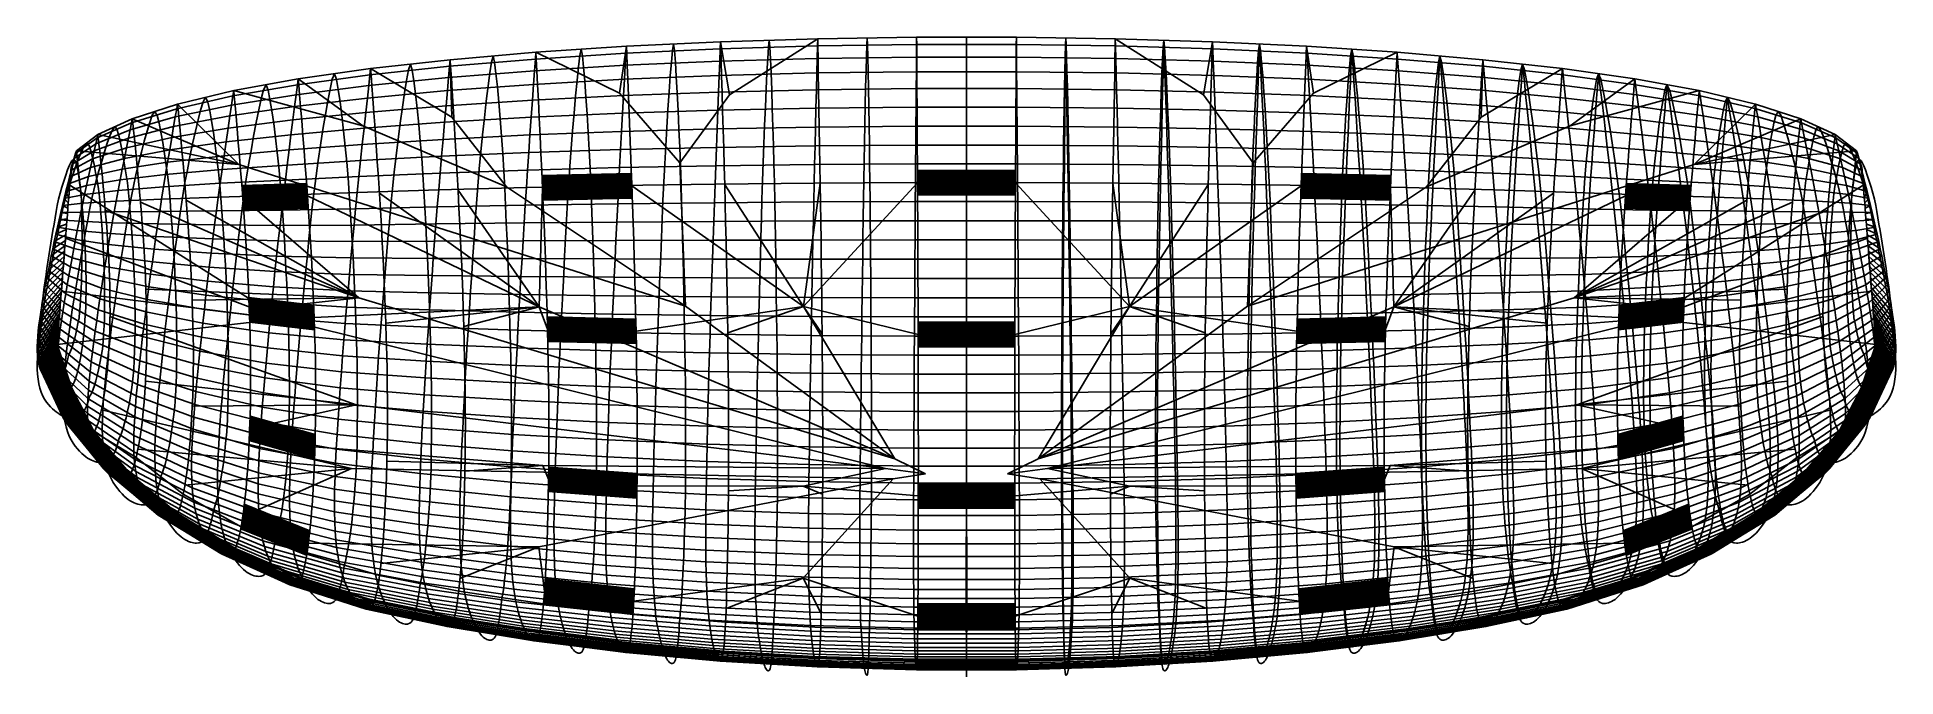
# Model space of a CAD drawing. Extents: x -454 to 454, y -3 to 309.
import ezdxf

# ---------------------------------------------------------------- set-up
doc = ezdxf.new("R2010")
doc.units = 0

msp = doc.modelspace()

# ---------------------------------------------------------------- linework, layer by layer
at = {"layer": 'default', "color": 5, "linetype": 'CONTINUOUS'}
for p, q in [((-24.36, 309.24, 0.46), (-72.697, 308.49, 4.192)), ((-24.36, 309.24, 0.46), (-72.697, 308.49, 4.192)), ((-24.36, 309.24, 0.46), (-24.39, 305.655, -0.34)), ((-24.36, 309.24, 0.46), (24.36, 309.24, 0.46)), ((24.36, 309.24, 0.46), (-24.36, 309.24, 0.46)), ((24.36, 309.24, 0.46), (-24.36, 309.24, 0.46)), ((24.36, 309.24, 0.46), (24.39, 305.655, -0.34)), ((24.36, 309.24, 0.46), (72.697, 308.49, 4.192)), ((24.36, 309.24, 0.46), (72.697, 308.49, 4.192)), ((-210.332, 301.847, 36.072), (-252.184, 298.204, 52.781)), ((-210.332, 301.847, 36.072), (-252.184, 298.204, 52.781)), ((-210.332, 301.847, 36.072), (-210.578, 298.516, 35.35)), ((-166.343, 301.357, 21.516), (-210.578, 298.516, 35.35)), ((-166.143, 304.789, 22.268), (-210.332, 301.847, 36.072)), ((-166.143, 304.789, 22.268), (-210.332, 301.847, 36.072)), ((-166.343, 301.357, 21.516), (-166.68, 295.507, 20.248)), ((-166.143, 304.789, 22.268), (-166.343, 301.357, 21.516)), ((-120.264, 303.491, 10.762), (-166.343, 301.357, 21.516)), ((-120.119, 307, 11.538), (-166.143, 304.789, 22.268)), ((-120.119, 307, 11.538), (-166.143, 304.789, 22.268)), ((-120.264, 303.491, 10.762), (-120.508, 297.512, 9.453)), ((-120.119, 307, 11.538), (-120.264, 303.491, 10.762)), ((-72.787, 304.93, 3.401), (-120.264, 303.491, 10.762)), ((-72.697, 308.49, 4.192), (-120.119, 307, 11.538)), ((-72.697, 308.49, 4.192), (-120.119, 307, 11.538)), ((-72.787, 304.93, 3.401), (-72.939, 298.864, 2.066)), ((-72.697, 308.49, 4.192), (-72.787, 304.93, 3.401)), ((-24.39, 305.655, -0.34), (-72.787, 304.93, 3.401)), ((-24.39, 305.655, -0.34), (-24.441, 299.545, -1.688)), ((-24.39, 305.655, -0.34), (24.39, 305.655, -0.34)), ((24.39, 305.655, -0.34), (-24.39, 305.655, -0.34)), ((24.39, 305.655, -0.34), (24.441, 299.545, -1.688)), ((24.39, 305.655, -0.34), (72.787, 304.93, 3.401)), ((72.697, 308.49, 4.192), (72.787, 304.93, 3.401)), ((72.697, 308.49, 4.192), (120.119, 307, 11.538)), ((72.697, 308.49, 4.192), (120.119, 307, 11.538)), ((72.787, 304.93, 3.401), (72.939, 298.864, 2.066)), ((72.787, 304.93, 3.401), (120.264, 303.491, 10.762)), ((120.119, 307, 11.538), (120.264, 303.491, 10.762)), ((120.119, 307, 11.538), (166.143, 304.789, 22.268)), ((120.119, 307, 11.538), (166.143, 304.789, 22.268)), ((120.264, 303.491, 10.762), (120.508, 297.512, 9.453)), ((120.264, 303.491, 10.762), (166.343, 301.357, 21.516)), ((166.143, 304.789, 22.268), (166.343, 301.357, 21.516)), ((166.143, 304.789, 22.268), (210.332, 301.847, 36.072)), ((166.143, 304.789, 22.268), (210.332, 301.847, 36.072)), ((166.343, 301.357, 21.516), (166.68, 295.507, 20.248)), ((166.343, 301.357, 21.516), (210.578, 298.516, 35.35)), ((210.332, 301.847, 36.072), (210.578, 298.516, 35.35)), ((210.332, 301.847, 36.072), (252.184, 298.204, 52.781)), ((210.332, 301.847, 36.072), (252.184, 298.204, 52.781)), ((-291.396, 290.803, 71.922), (-326.786, 285.988, 94.181)), ((-291.048, 293.859, 72.552), (-326.404, 288.85, 94.751)), ((-291.048, 293.859, 72.552), (-326.404, 288.85, 94.751)), ((-291.396, 290.803, 71.922), (-291.981, 285.595, 70.86)), ((-252.482, 294.998, 52.101), (-291.396, 290.803, 71.922)), ((-291.048, 293.859, 72.552), (-291.396, 290.803, 71.922)), ((-252.184, 298.204, 52.781), (-291.048, 293.859, 72.552)), ((-252.184, 298.204, 52.781), (-291.048, 293.859, 72.552)), ((-252.482, 294.998, 52.101), (-252.986, 289.533, 50.952)), ((-210.993, 292.838, 34.132), (-252.986, 289.533, 50.952)), ((-210.578, 298.516, 35.35), (-252.482, 294.998, 52.101)), ((-252.184, 298.204, 52.781), (-252.482, 294.998, 52.101)), ((-210.993, 292.838, 34.132), (-211.476, 286.183, 32.713)), ((-210.578, 298.516, 35.35), (-210.993, 292.838, 34.132)), ((-166.68, 295.507, 20.248), (-210.993, 292.838, 34.132)), ((-166.68, 295.507, 20.248), (-167.074, 288.651, 18.77)), ((-120.508, 297.512, 9.453), (-166.68, 295.507, 20.248)), ((-120.508, 297.512, 9.453), (-120.793, 290.504, 7.929)), ((-73.115, 291.754, 0.51), (-120.793, 290.504, 7.929)), ((-72.939, 298.864, 2.066), (-120.508, 297.512, 9.453)), ((-73.115, 291.754, 0.51), (-73.316, 283.555, -1.259)), ((-72.939, 298.864, 2.066), (-73.115, 291.754, 0.51)), ((-24.5, 292.384, -3.26), (-73.115, 291.754, 0.51)), ((-24.441, 299.545, -1.688), (-72.939, 298.864, 2.066)), ((-24.5, 292.384, -3.26), (-24.568, 284.126, -5.048)), ((-24.441, 299.545, -1.688), (-24.5, 292.384, -3.26)), ((-24.5, 292.384, -3.26), (24.5, 292.384, -3.26)), ((24.5, 292.384, -3.26), (-24.5, 292.384, -3.26)), ((-24.441, 299.545, -1.688), (24.441, 299.545, -1.688)), ((24.441, 299.545, -1.688), (-24.441, 299.545, -1.688)), ((24.441, 299.545, -1.688), (24.5, 292.384, -3.26)), ((24.441, 299.545, -1.688), (72.939, 298.864, 2.066)), ((24.5, 292.384, -3.26), (24.568, 284.126, -5.048)), ((24.5, 292.384, -3.26), (73.115, 291.754, 0.51)), ((72.939, 298.864, 2.066), (73.115, 291.754, 0.51)), ((72.939, 298.864, 2.066), (120.508, 297.512, 9.453)), ((73.115, 291.754, 0.51), (73.316, 283.555, -1.259)), ((73.115, 291.754, 0.51), (120.793, 290.504, 7.929)), ((120.508, 297.512, 9.453), (120.793, 290.504, 7.929)), ((120.508, 297.512, 9.453), (166.68, 295.507, 20.248)), ((166.68, 295.507, 20.248), (167.074, 288.651, 18.77)), ((166.68, 295.507, 20.248), (210.993, 292.838, 34.132)), ((210.578, 298.516, 35.35), (210.993, 292.838, 34.132)), ((210.578, 298.516, 35.35), (252.482, 294.998, 52.101)), ((210.993, 292.838, 34.132), (211.476, 286.183, 32.713)), ((210.993, 292.838, 34.132), (252.986, 289.533, 50.952)), ((252.184, 298.204, 52.781), (252.482, 294.998, 52.101)), ((252.184, 298.204, 52.781), (291.048, 293.859, 72.552)), ((252.184, 298.204, 52.781), (291.048, 293.859, 72.552)), ((252.482, 294.998, 52.101), (252.986, 289.533, 50.952)), ((252.482, 294.998, 52.101), (291.396, 290.803, 71.922)), ((291.048, 293.859, 72.552), (291.396, 290.803, 71.922)), ((291.048, 293.859, 72.552), (326.404, 288.85, 94.751)), ((291.048, 293.859, 72.552), (326.404, 288.85, 94.751)), ((291.396, 290.803, 71.922), (291.981, 285.595, 70.86)), ((291.396, 290.803, 71.922), (326.786, 285.988, 94.181)), ((-357.934, 283.127, 118.491), (-385.384, 276.591, 142.847)), ((-357.934, 283.127, 118.491), (-385.384, 276.591, 142.847)), ((-326.786, 285.988, 94.181), (-358.333, 280.505, 117.987)), ((-357.934, 283.127, 118.491), (-358.333, 280.505, 117.987)), ((-326.404, 288.85, 94.751), (-357.934, 283.127, 118.491)), ((-326.404, 288.85, 94.751), (-357.934, 283.127, 118.491)), ((-326.786, 285.988, 94.181), (-327.431, 281.11, 93.22)), ((-291.981, 285.595, 70.86), (-327.431, 281.11, 93.22)), ((-326.404, 288.85, 94.751), (-326.786, 285.988, 94.181)), ((-291.981, 285.595, 70.86), (-292.664, 279.492, 69.622)), ((-253.574, 283.129, 49.614), (-292.664, 279.492, 69.622)), ((-252.986, 289.533, 50.952), (-291.981, 285.595, 70.86)), ((-253.574, 283.129, 49.614), (-254.242, 275.743, 48.091)), ((-252.986, 289.533, 50.952), (-253.574, 283.129, 49.614)), ((-211.476, 286.183, 32.713), (-253.574, 283.129, 49.614)), ((-211.476, 286.183, 32.713), (-212.027, 278.509, 31.097)), ((-167.074, 288.651, 18.77), (-211.476, 286.183, 32.713)), ((-167.074, 288.651, 18.77), (-167.521, 280.745, 17.088)), ((-121.118, 282.423, 6.194), (-167.521, 280.745, 17.088)), ((-120.793, 290.504, 7.929), (-167.074, 288.651, 18.77)), ((-121.118, 282.423, 6.194), (-121.469, 273.57, 4.316)), ((-120.793, 290.504, 7.929), (-121.118, 282.423, 6.194)), ((-73.316, 283.555, -1.259), (-121.118, 282.423, 6.194)), ((-73.316, 283.555, -1.259), (-73.534, 274.574, -3.175)), ((-24.568, 284.126, -5.048), (-73.316, 283.555, -1.259)), ((-24.568, 284.126, -5.048), (-24.641, 275.08, -6.983)), ((-24.568, 284.126, -5.048), (24.568, 284.126, -5.048)), ((24.568, 284.126, -5.048), (-24.568, 284.126, -5.048)), ((24.568, 284.126, -5.048), (24.641, 275.08, -6.983)), ((24.568, 284.126, -5.048), (73.316, 283.555, -1.259)), ((73.316, 283.555, -1.259), (73.534, 274.574, -3.175)), ((73.316, 283.555, -1.259), (121.118, 282.423, 6.194)), ((120.793, 290.504, 7.929), (121.118, 282.423, 6.194)), ((120.793, 290.504, 7.929), (167.074, 288.651, 18.77)), ((121.118, 282.423, 6.194), (121.469, 273.57, 4.316)), ((121.118, 282.423, 6.194), (167.521, 280.745, 17.088)), ((167.074, 288.651, 18.77), (167.521, 280.745, 17.088)), ((167.074, 288.651, 18.77), (211.476, 286.183, 32.713)), ((211.476, 286.183, 32.713), (212.027, 278.509, 31.097)), ((211.476, 286.183, 32.713), (253.574, 283.129, 49.614)), ((252.986, 289.533, 50.952), (253.574, 283.129, 49.614)), ((252.986, 289.533, 50.952), (291.981, 285.595, 70.86)), ((253.574, 283.129, 49.614), (254.242, 275.743, 48.091)), ((253.574, 283.129, 49.614), (292.664, 279.492, 69.622)), ((291.981, 285.595, 70.86), (292.664, 279.492, 69.622)), ((291.981, 285.595, 70.86), (327.431, 281.11, 93.22)), ((326.404, 288.85, 94.751), (326.786, 285.988, 94.181)), ((326.404, 288.85, 94.751), (357.934, 283.127, 118.491)), ((326.404, 288.85, 94.751), (357.934, 283.127, 118.491)), ((326.786, 285.988, 94.181), (327.431, 281.11, 93.22)), ((326.786, 285.988, 94.181), (358.333, 280.505, 117.987)), ((357.934, 283.127, 118.491), (358.333, 280.505, 117.987)), ((357.934, 283.127, 118.491), (385.384, 276.591, 142.847)), ((357.934, 283.127, 118.491), (385.384, 276.591, 142.847)), ((-385.794, 274.249, 142.423), (-407.881, 267.353, 167.732)), ((-385.384, 276.591, 142.847), (-407.464, 269.383, 168.052)), ((-385.384, 276.591, 142.847), (-407.464, 269.383, 168.052)), ((-359.006, 276.036, 117.136), (-386.486, 270.257, 141.709)), ((-385.794, 274.249, 142.423), (-386.486, 270.257, 141.709)), ((-358.333, 280.505, 117.987), (-385.794, 274.249, 142.423)), ((-385.384, 276.591, 142.847), (-385.794, 274.249, 142.423)), ((-359.006, 276.036, 117.136), (-359.792, 270.798, 116.144)), ((-328.182, 275.393, 92.099), (-359.792, 270.798, 116.144)), ((-327.431, 281.11, 93.22), (-359.006, 276.036, 117.136)), ((-358.333, 280.505, 117.987), (-359.006, 276.036, 117.136)), ((-328.182, 275.393, 92.099), (-329.038, 268.8, 90.823)), ((-293.441, 272.453, 68.213), (-329.038, 268.8, 90.823)), ((-327.431, 281.11, 93.22), (-328.182, 275.393, 92.099)), ((-292.664, 279.492, 69.622), (-328.182, 275.393, 92.099)), ((-293.441, 272.453, 68.213), (-294.283, 264.742, 66.687)), ((-292.664, 279.492, 69.622), (-293.441, 272.453, 68.213)), ((-254.242, 275.743, 48.091), (-293.441, 272.453, 68.213)), ((-254.242, 275.743, 48.091), (-254.967, 267.653, 46.442)), ((-212.027, 278.509, 31.097), (-254.242, 275.743, 48.091)), ((-212.027, 278.509, 31.097), (-212.623, 270.103, 29.348)), ((-167.521, 280.745, 17.088), (-212.027, 278.509, 31.097)), ((-167.521, 280.745, 17.088), (-168.006, 272.084, 15.267)), ((-121.469, 273.57, 4.316), (-168.006, 272.084, 15.267)), ((-121.469, 273.57, 4.316), (-121.825, 264.463, 2.411)), ((-73.534, 274.574, -3.175), (-121.469, 273.57, 4.316)), ((-73.534, 274.574, -3.175), (-73.755, 265.334, -5.118)), ((-24.641, 275.08, -6.983), (-73.534, 274.574, -3.175)), ((-24.641, 275.08, -6.983), (-24.715, 265.774, -8.946)), ((-24.641, 275.08, -6.983), (24.641, 275.08, -6.983)), ((24.641, 275.08, -6.983), (-24.641, 275.08, -6.983)), ((24.641, 275.08, -6.983), (24.715, 265.774, -8.946)), ((24.641, 275.08, -6.983), (73.534, 274.574, -3.175)), ((73.534, 274.574, -3.175), (73.755, 265.334, -5.118)), ((73.534, 274.574, -3.175), (121.469, 273.57, 4.316)), ((121.469, 273.57, 4.316), (121.825, 264.463, 2.411)), ((121.469, 273.57, 4.316), (168.006, 272.084, 15.267)), ((167.521, 280.745, 17.088), (168.006, 272.084, 15.267)), ((167.521, 280.745, 17.088), (212.027, 278.509, 31.097)), ((212.027, 278.509, 31.097), (212.623, 270.103, 29.348)), ((212.027, 278.509, 31.097), (254.242, 275.743, 48.091)), ((254.242, 275.743, 48.091), (254.967, 267.653, 46.442)), ((254.242, 275.743, 48.091), (293.441, 272.453, 68.213)), ((292.664, 279.492, 69.622), (293.441, 272.453, 68.213)), ((292.664, 279.492, 69.622), (328.182, 275.393, 92.099)), ((293.441, 272.453, 68.213), (294.283, 264.742, 66.687)), ((293.441, 272.453, 68.213), (329.038, 268.8, 90.823)), ((327.431, 281.11, 93.22), (328.182, 275.393, 92.099)), ((327.431, 281.11, 93.22), (359.006, 276.036, 117.136)), ((328.182, 275.393, 92.099), (329.038, 268.8, 90.823)), ((328.182, 275.393, 92.099), (359.792, 270.798, 116.144)), ((358.333, 280.505, 117.987), (359.006, 276.036, 117.136)), ((358.333, 280.505, 117.987), (385.794, 274.249, 142.423)), ((359.006, 276.036, 117.136), (359.792, 270.798, 116.144)), ((359.006, 276.036, 117.136), (386.486, 270.257, 141.709)), ((385.384, 276.591, 142.847), (385.794, 274.249, 142.423)), ((385.384, 276.591, 142.847), (407.464, 269.383, 168.052)), ((385.384, 276.591, 142.847), (407.464, 269.383, 168.052)), ((385.794, 274.249, 142.423), (386.486, 270.257, 141.709)), ((385.794, 274.249, 142.423), (407.881, 267.353, 167.732)), ((-408.586, 263.894, 167.192), (-425.338, 257.114, 192.742)), ((-407.881, 267.353, 167.732), (-424.677, 260.002, 193.124)), ((-407.464, 269.383, 168.052), (-424.285, 261.697, 193.35)), ((-407.464, 269.383, 168.052), (-424.285, 261.697, 193.35)), ((-387.294, 265.579, 140.876), (-409.407, 259.839, 166.563)), ((-408.586, 263.894, 167.192), (-409.407, 259.839, 166.563)), ((-386.486, 270.257, 141.709), (-408.586, 263.894, 167.192)), ((-407.881, 267.353, 167.732), (-408.586, 263.894, 167.192)), ((-407.464, 269.383, 168.052), (-407.881, 267.353, 167.732)), ((-387.294, 265.579, 140.876), (-388.214, 260.183, 139.927)), ((-360.686, 264.756, 115.015), (-388.214, 260.183, 139.927)), ((-359.792, 270.798, 116.144), (-387.294, 265.579, 140.876)), ((-386.486, 270.257, 141.709), (-387.294, 265.579, 140.876)), ((-360.686, 264.756, 115.015), (-361.655, 258.139, 113.79)), ((-359.792, 270.798, 116.144), (-360.686, 264.756, 115.015)), ((-329.038, 268.8, 90.823), (-360.686, 264.756, 115.015)), ((-329.038, 268.8, 90.823), (-329.965, 261.578, 89.44)), ((-294.283, 264.742, 66.687), (-329.965, 261.578, 89.44)), ((-294.283, 264.742, 66.687), (-295.138, 256.81, 65.137)), ((-254.967, 267.653, 46.442), (-294.283, 264.742, 66.687)), ((-254.967, 267.653, 46.442), (-255.701, 259.329, 44.768)), ((-212.623, 270.103, 29.348), (-254.967, 267.653, 46.442)), ((-212.623, 270.103, 29.348), (-213.227, 261.455, 27.573)), ((-168.006, 272.084, 15.267), (-212.623, 270.103, 29.348)), ((-168.006, 272.084, 15.267), (-168.497, 263.174, 13.42)), ((-121.825, 264.463, 2.411), (-168.497, 263.174, 13.42)), ((-121.825, 264.463, 2.411), (-122.173, 255.423, 0.552)), ((-73.755, 265.334, -5.118), (-121.825, 264.463, 2.411)), ((-73.755, 265.334, -5.118), (-73.97, 256.162, -7.014)), ((-24.715, 265.774, -8.946), (-73.755, 265.334, -5.118)), ((-24.715, 265.774, -8.946), (-24.787, 256.536, -10.861)), ((-24.715, 265.774, -8.946), (24.715, 265.774, -8.946)), ((24.715, 265.774, -8.946), (-24.715, 265.774, -8.946)), ((24.715, 265.774, -8.946), (24.787, 256.536, -10.861)), ((24.715, 265.774, -8.946), (73.755, 265.334, -5.118)), ((73.755, 265.334, -5.118), (73.97, 256.162, -7.014)), ((73.755, 265.334, -5.118), (121.825, 264.463, 2.411)), ((121.825, 264.463, 2.411), (122.173, 255.423, 0.552)), ((121.825, 264.463, 2.411), (168.497, 263.174, 13.42)), ((168.006, 272.084, 15.267), (168.497, 263.174, 13.42)), ((168.006, 272.084, 15.267), (212.623, 270.103, 29.348)), ((212.623, 270.103, 29.348), (213.227, 261.455, 27.573)), ((212.623, 270.103, 29.348), (254.967, 267.653, 46.442)), ((254.967, 267.653, 46.442), (255.701, 259.329, 44.768)), ((254.967, 267.653, 46.442), (294.283, 264.742, 66.687)), ((294.283, 264.742, 66.687), (295.138, 256.81, 65.137)), ((294.283, 264.742, 66.687), (329.965, 261.578, 89.44)), ((329.038, 268.8, 90.823), (329.965, 261.578, 89.44)), ((329.038, 268.8, 90.823), (360.686, 264.756, 115.015)), ((359.792, 270.798, 116.144), (360.686, 264.756, 115.015)), ((359.792, 270.798, 116.144), (387.294, 265.579, 140.876)), ((360.686, 264.756, 115.015), (361.655, 258.139, 113.79)), ((360.686, 264.756, 115.015), (388.214, 260.183, 139.927)), ((386.486, 270.257, 141.709), (387.294, 265.579, 140.876)), ((386.486, 270.257, 141.709), (408.586, 263.894, 167.192)), ((387.294, 265.579, 140.876), (388.214, 260.183, 139.927)), ((387.294, 265.579, 140.876), (409.407, 259.839, 166.563)), ((407.464, 269.383, 168.052), (407.881, 267.353, 167.732)), ((407.464, 269.383, 168.052), (424.285, 261.697, 193.35)), ((407.464, 269.383, 168.052), (424.285, 261.697, 193.35)), ((407.881, 267.353, 167.732), (408.586, 263.894, 167.192)), ((407.881, 267.353, 167.732), (424.677, 260.002, 193.124)), ((408.586, 263.894, 167.192), (409.407, 259.839, 166.563)), ((408.586, 263.894, 167.192), (425.338, 257.114, 192.742)), ((-425.338, 257.114, 192.742), (-435.752, 250.068, 217.407)), ((-424.677, 260.002, 193.124), (-435.149, 252.362, 217.571)), ((-424.285, 261.697, 193.35), (-434.792, 253.707, 217.668)), ((-424.285, 261.697, 193.35), (-434.792, 253.707, 217.668)), ((-410.343, 255.162, 165.845), (-426.988, 249.823, 191.788)), ((-409.407, 259.839, 166.563), (-426.109, 253.728, 192.296)), ((-425.338, 257.114, 192.742), (-426.109, 253.728, 192.296)), ((-424.677, 260.002, 193.124), (-425.338, 257.114, 192.742)), ((-424.285, 261.697, 193.35), (-424.677, 260.002, 193.124)), ((-410.343, 255.162, 165.845), (-411.358, 250.039, 165.067)), ((-389.211, 254.272, 138.898), (-411.358, 250.039, 165.067)), ((-388.214, 260.183, 139.927), (-410.343, 255.162, 165.845)), ((-409.407, 259.839, 166.563), (-410.343, 255.162, 165.845)), ((-389.211, 254.272, 138.898), (-390.224, 248.191, 137.853)), ((-388.214, 260.183, 139.927), (-389.211, 254.272, 138.898)), ((-361.655, 258.139, 113.79), (-389.211, 254.272, 138.898)), ((-361.655, 258.139, 113.79), (-362.64, 251.33, 112.547)), ((-329.965, 261.578, 89.44), (-361.655, 258.139, 113.79)), ((-329.965, 261.578, 89.44), (-330.906, 254.148, 88.037)), ((-295.138, 256.81, 65.137), (-330.906, 254.148, 88.037)), ((-295.138, 256.81, 65.137), (-295.972, 248.935, 63.625)), ((-255.701, 259.329, 44.768), (-295.138, 256.81, 65.137)), ((-255.701, 259.329, 44.768), (-256.419, 251.067, 43.134)), ((-213.227, 261.455, 27.573), (-255.701, 259.329, 44.768)), ((-213.227, 261.455, 27.573), (-213.817, 252.87, 25.841)), ((-168.977, 254.329, 11.618), (-213.817, 252.87, 25.841)), ((-168.497, 263.174, 13.42), (-213.227, 261.455, 27.573)), ((-168.977, 254.329, 11.618), (-169.444, 245.55, 9.861)), ((-168.497, 263.174, 13.42), (-168.977, 254.329, 11.618)), ((-122.173, 255.423, 0.552), (-168.977, 254.329, 11.618)), ((-122.173, 255.423, 0.552), (-122.511, 246.449, -1.26)), ((-73.97, 256.162, -7.014), (-122.173, 255.423, 0.552)), ((-73.97, 256.162, -7.014), (-74.18, 247.058, -8.862)), ((-24.787, 256.536, -10.861), (-73.97, 256.162, -7.014)), ((-24.787, 256.536, -10.861), (-24.857, 247.366, -12.727)), ((-24.787, 256.536, -10.861), (24.787, 256.536, -10.861)), ((24.787, 256.536, -10.861), (-24.787, 256.536, -10.861)), ((24.787, 256.536, -10.861), (24.857, 247.366, -12.727)), ((24.787, 256.536, -10.861), (73.97, 256.162, -7.014)), ((73.97, 256.162, -7.014), (74.18, 247.058, -8.862)), ((73.97, 256.162, -7.014), (122.173, 255.423, 0.552)), ((122.173, 255.423, 0.552), (122.511, 246.449, -1.26)), ((122.173, 255.423, 0.552), (168.977, 254.329, 11.618)), ((168.497, 263.174, 13.42), (168.977, 254.329, 11.618)), ((168.497, 263.174, 13.42), (213.227, 261.455, 27.573)), ((168.977, 254.329, 11.618), (169.444, 245.55, 9.861)), ((168.977, 254.329, 11.618), (213.817, 252.87, 25.841)), ((213.227, 261.455, 27.573), (213.817, 252.87, 25.841)), ((213.227, 261.455, 27.573), (255.701, 259.329, 44.768)), ((255.701, 259.329, 44.768), (256.419, 251.067, 43.134)), ((255.701, 259.329, 44.768), (295.138, 256.81, 65.137)), ((295.138, 256.81, 65.137), (295.972, 248.935, 63.625)), ((295.138, 256.81, 65.137), (330.906, 254.148, 88.037)), ((329.965, 261.578, 89.44), (330.906, 254.148, 88.037)), ((329.965, 261.578, 89.44), (361.655, 258.139, 113.79)), ((361.655, 258.139, 113.79), (362.64, 251.33, 112.547)), ((361.655, 258.139, 113.79), (389.211, 254.272, 138.898)), ((388.214, 260.183, 139.927), (389.211, 254.272, 138.898)), ((388.214, 260.183, 139.927), (410.343, 255.162, 165.845)), ((389.211, 254.272, 138.898), (390.224, 248.191, 137.853)), ((389.211, 254.272, 138.898), (411.358, 250.039, 165.067)), ((409.407, 259.839, 166.563), (410.343, 255.162, 165.845)), ((409.407, 259.839, 166.563), (426.109, 253.728, 192.296)), ((410.343, 255.162, 165.845), (411.358, 250.039, 165.067)), ((410.343, 255.162, 165.845), (426.988, 249.823, 191.788)), ((424.285, 261.697, 193.35), (424.677, 260.002, 193.124)), ((424.285, 261.697, 193.35), (434.792, 253.707, 217.668)), ((424.285, 261.697, 193.35), (434.792, 253.707, 217.668)), ((424.677, 260.002, 193.124), (425.338, 257.114, 192.742)), ((424.677, 260.002, 193.124), (435.149, 252.362, 217.571)), ((425.338, 257.114, 192.742), (426.109, 253.728, 192.296)), ((425.338, 257.114, 192.742), (435.752, 250.068, 217.407)), ((-427.941, 245.545, 191.237), (-438.13, 240.882, 216.762)), ((-436.456, 247.38, 217.216), (-437.741, 240.822, 240.655)), ((-435.752, 250.068, 217.407), (-437.584, 242.823, 240.659)), ((-435.149, 252.362, 217.571), (-437.449, 244.53, 240.662)), ((-437.37, 245.532, 240.664), (-437.449, 244.53, 240.662)), ((-434.792, 253.707, 217.668), (-437.37, 245.532, 240.664)), ((-434.792, 253.707, 217.668), (-437.37, 245.532, 240.664)), ((-426.988, 249.823, 191.788), (-437.259, 244.279, 216.999)), ((-436.456, 247.38, 217.216), (-437.259, 244.279, 216.999)), ((-426.109, 253.728, 192.296), (-436.456, 247.38, 217.216)), ((-435.752, 250.068, 217.407), (-436.456, 247.38, 217.216)), ((-435.149, 252.362, 217.571), (-435.752, 250.068, 217.407)), ((-434.792, 253.707, 217.668), (-435.149, 252.362, 217.571)), ((-427.941, 245.545, 191.237), (-428.911, 241.143, 190.676)), ((-411.358, 250.039, 165.067), (-427.941, 245.545, 191.237)), ((-426.988, 249.823, 191.788), (-427.941, 245.545, 191.237)), ((-426.109, 253.728, 192.296), (-426.988, 249.823, 191.788)), ((-411.358, 250.039, 165.067), (-412.389, 244.768, 164.276)), ((-390.224, 248.191, 137.853), (-412.389, 244.768, 164.276)), ((-390.224, 248.191, 137.853), (-391.215, 242.154, 136.831)), ((-362.64, 251.33, 112.547), (-390.224, 248.191, 137.853)), ((-362.64, 251.33, 112.547), (-363.602, 244.571, 111.332)), ((-331.825, 246.772, 86.666), (-363.602, 244.571, 111.332)), ((-330.906, 254.148, 88.037), (-362.64, 251.33, 112.547)), ((-331.825, 246.772, 86.666), (-332.723, 239.449, 85.327)), ((-330.906, 254.148, 88.037), (-331.825, 246.772, 86.666)), ((-295.972, 248.935, 63.625), (-331.825, 246.772, 86.666)), ((-295.972, 248.935, 63.625), (-296.786, 241.118, 62.149)), ((-256.419, 251.067, 43.134), (-295.972, 248.935, 63.625)), ((-256.419, 251.067, 43.134), (-257.118, 242.865, 41.54)), ((-213.817, 252.87, 25.841), (-256.419, 251.067, 43.134)), ((-213.817, 252.87, 25.841), (-214.392, 244.348, 24.152)), ((-169.444, 245.55, 9.861), (-214.392, 244.348, 24.152)), ((-169.444, 245.55, 9.861), (-169.904, 236.749, 8.132)), ((-122.511, 246.449, -1.26), (-169.444, 245.55, 9.861)), ((-122.511, 246.449, -1.26), (-122.845, 237.453, -3.042)), ((-74.18, 247.058, -8.862), (-122.511, 246.449, -1.26)), ((-74.18, 247.058, -8.862), (-74.386, 237.932, -10.68)), ((-24.857, 247.366, -12.727), (-74.18, 247.058, -8.862)), ((-24.857, 247.366, -12.727), (-24.927, 238.175, -14.563)), ((-24.857, 247.366, -12.727), (24.857, 247.366, -12.727)), ((24.857, 247.366, -12.727), (-24.857, 247.366, -12.727)), ((24.857, 247.366, -12.727), (24.927, 238.175, -14.563)), ((24.857, 247.366, -12.727), (74.18, 247.058, -8.862)), ((74.18, 247.058, -8.862), (74.386, 237.932, -10.68)), ((74.18, 247.058, -8.862), (122.511, 246.449, -1.26)), ((122.511, 246.449, -1.26), (122.845, 237.453, -3.042)), ((122.511, 246.449, -1.26), (169.444, 245.55, 9.861)), ((169.444, 245.55, 9.861), (169.904, 236.749, 8.132)), ((169.444, 245.55, 9.861), (214.392, 244.348, 24.152)), ((213.817, 252.87, 25.841), (214.392, 244.348, 24.152)), ((213.817, 252.87, 25.841), (256.419, 251.067, 43.134)), ((256.419, 251.067, 43.134), (257.118, 242.865, 41.54)), ((256.419, 251.067, 43.134), (295.972, 248.935, 63.625)), ((295.972, 248.935, 63.625), (296.786, 241.118, 62.149)), ((295.972, 248.935, 63.625), (331.825, 246.772, 86.666)), ((330.906, 254.148, 88.037), (331.825, 246.772, 86.666)), ((330.906, 254.148, 88.037), (362.64, 251.33, 112.547)), ((331.825, 246.772, 86.666), (332.723, 239.449, 85.327)), ((331.825, 246.772, 86.666), (363.602, 244.571, 111.332)), ((362.64, 251.33, 112.547), (363.602, 244.571, 111.332)), ((362.64, 251.33, 112.547), (390.224, 248.191, 137.853)), ((390.224, 248.191, 137.853), (391.215, 242.154, 136.831)), ((390.224, 248.191, 137.853), (412.389, 244.768, 164.276)), ((411.358, 250.039, 165.067), (412.389, 244.768, 164.276)), ((411.358, 250.039, 165.067), (427.941, 245.545, 191.237)), ((426.109, 253.728, 192.296), (426.988, 249.823, 191.788)), ((426.109, 253.728, 192.296), (436.456, 247.38, 217.216)), ((426.988, 249.823, 191.788), (427.941, 245.545, 191.237)), ((426.988, 249.823, 191.788), (437.259, 244.279, 216.999)), ((427.941, 245.545, 191.237), (428.911, 241.143, 190.676)), ((427.941, 245.545, 191.237), (438.13, 240.882, 216.762)), ((434.792, 253.707, 217.668), (435.149, 252.362, 217.571)), ((434.792, 253.707, 217.668), (437.37, 245.532, 240.664)), ((434.792, 253.707, 217.668), (437.37, 245.532, 240.664)), ((435.149, 252.362, 217.571), (435.752, 250.068, 217.407)), ((435.149, 252.362, 217.571), (437.449, 244.53, 240.662)), ((435.752, 250.068, 217.407), (436.456, 247.38, 217.216)), ((435.752, 250.068, 217.407), (437.584, 242.823, 240.659)), ((436.456, 247.38, 217.216), (437.259, 244.279, 216.999)), ((436.456, 247.38, 217.216), (437.741, 240.822, 240.655)), ((437.37, 245.532, 240.664), (437.449, 244.53, 240.662)), ((-439.015, 237.387, 216.522), (-439.882, 233.917, 216.287)), ((-429.859, 236.773, 190.128), (-439.882, 233.917, 216.287)), ((-428.911, 241.143, 190.676), (-439.015, 237.387, 216.522)), ((-438.13, 240.882, 216.762), (-439.015, 237.387, 216.522)), ((-439.015, 237.387, 216.522), (-438.326, 233.387, 240.64)), ((-437.259, 244.279, 216.999), (-438.13, 240.882, 216.762)), ((-438.13, 240.882, 216.762), (-438.121, 235.987, 240.645)), ((-437.923, 238.515, 240.65), (-438.121, 235.987, 240.645)), ((-437.259, 244.279, 216.999), (-437.923, 238.515, 240.65)), ((-437.741, 240.822, 240.655), (-437.923, 238.515, 240.65)), ((-437.584, 242.823, 240.659), (-437.741, 240.822, 240.655)), ((-437.449, 244.53, 240.662), (-437.584, 242.823, 240.659)), ((-429.859, 236.773, 190.128), (-430.786, 232.435, 189.592)), ((-428.911, 241.143, 190.676), (-429.859, 236.773, 190.128)), ((-413.398, 239.535, 163.503), (-429.859, 236.773, 190.128)), ((-412.389, 244.768, 164.276), (-428.911, 241.143, 190.676)), ((-413.398, 239.535, 163.503), (-414.383, 234.34, 162.747)), ((-392.182, 236.16, 135.834), (-414.383, 234.34, 162.747)), ((-412.389, 244.768, 164.276), (-413.398, 239.535, 163.503)), ((-391.215, 242.154, 136.831), (-413.398, 239.535, 163.503)), ((-392.182, 236.16, 135.834), (-393.135, 230.152, 134.85)), ((-391.215, 242.154, 136.831), (-392.182, 236.16, 135.834)), ((-364.541, 237.861, 110.146), (-392.182, 236.16, 135.834)), ((-363.602, 244.571, 111.332), (-391.215, 242.154, 136.831)), ((-364.541, 237.861, 110.146), (-365.466, 231.135, 108.977)), ((-363.602, 244.571, 111.332), (-364.541, 237.861, 110.146)), ((-332.723, 239.449, 85.327), (-364.541, 237.861, 110.146)), ((-332.723, 239.449, 85.327), (-333.606, 232.109, 84.01)), ((-296.786, 241.118, 62.149), (-332.723, 239.449, 85.327)), ((-296.786, 241.118, 62.149), (-297.588, 233.282, 60.696)), ((-257.118, 242.865, 41.54), (-296.786, 241.118, 62.149)), ((-257.118, 242.865, 41.54), (-257.807, 234.643, 39.971)), ((-214.392, 244.348, 24.152), (-257.118, 242.865, 41.54)), ((-214.392, 244.348, 24.152), (-214.959, 235.805, 22.489)), ((-169.904, 236.749, 8.132), (-214.959, 235.805, 22.489)), ((-169.904, 236.749, 8.132), (-170.357, 227.886, 6.431)), ((-122.845, 237.453, -3.042), (-169.904, 236.749, 8.132)), ((-122.845, 237.453, -3.042), (-123.172, 228.395, -4.796)), ((-74.386, 237.932, -10.68), (-122.845, 237.453, -3.042)), ((-74.386, 237.932, -10.68), (-74.589, 228.742, -12.467)), ((-24.927, 238.175, -14.563), (-74.386, 237.932, -10.68)), ((-24.927, 238.175, -14.563), (-24.995, 228.918, -16.368)), ((-24.927, 238.175, -14.563), (24.927, 238.175, -14.563)), ((24.927, 238.175, -14.563), (-24.927, 238.175, -14.563)), ((24.927, 238.175, -14.563), (24.995, 228.918, -16.368)), ((24.927, 238.175, -14.563), (74.386, 237.932, -10.68)), ((74.386, 237.932, -10.68), (74.589, 228.742, -12.467)), ((74.386, 237.932, -10.68), (122.845, 237.453, -3.042)), ((122.845, 237.453, -3.042), (123.172, 228.395, -4.796)), ((122.845, 237.453, -3.042), (169.904, 236.749, 8.132)), ((169.904, 236.749, 8.132), (170.357, 227.886, 6.431)), ((169.904, 236.749, 8.132), (214.959, 235.805, 22.489)), ((214.392, 244.348, 24.152), (214.959, 235.805, 22.489)), ((214.392, 244.348, 24.152), (257.118, 242.865, 41.54)), ((257.118, 242.865, 41.54), (257.807, 234.643, 39.971)), ((257.118, 242.865, 41.54), (296.786, 241.118, 62.149)), ((296.786, 241.118, 62.149), (297.588, 233.282, 60.696)), ((296.786, 241.118, 62.149), (332.723, 239.449, 85.327)), ((332.723, 239.449, 85.327), (333.606, 232.109, 84.01)), ((332.723, 239.449, 85.327), (364.541, 237.861, 110.146)), ((363.602, 244.571, 111.332), (364.541, 237.861, 110.146)), ((363.602, 244.571, 111.332), (391.215, 242.154, 136.831)), ((364.541, 237.861, 110.146), (365.466, 231.135, 108.977)), ((364.541, 237.861, 110.146), (392.182, 236.16, 135.834)), ((391.215, 242.154, 136.831), (392.182, 236.16, 135.834)), ((391.215, 242.154, 136.831), (413.398, 239.535, 163.503)), ((392.182, 236.16, 135.834), (393.135, 230.152, 134.85)), ((392.182, 236.16, 135.834), (414.383, 234.34, 162.747)), ((412.389, 244.768, 164.276), (413.398, 239.535, 163.503)), ((412.389, 244.768, 164.276), (428.911, 241.143, 190.676)), ((413.398, 239.535, 163.503), (414.383, 234.34, 162.747)), ((413.398, 239.535, 163.503), (429.859, 236.773, 190.128)), ((428.911, 241.143, 190.676), (429.859, 236.773, 190.128)), ((428.911, 241.143, 190.676), (439.015, 237.387, 216.522)), ((429.859, 236.773, 190.128), (430.786, 232.435, 189.592)), ((429.859, 236.773, 190.128), (439.882, 233.917, 216.287)), ((437.259, 244.279, 216.999), (438.13, 240.882, 216.762)), ((437.259, 244.279, 216.999), (437.923, 238.515, 240.65)), ((437.449, 244.53, 240.662), (437.584, 242.823, 240.659)), ((437.584, 242.823, 240.659), (437.741, 240.822, 240.655)), ((437.741, 240.822, 240.655), (437.923, 238.515, 240.65)), ((437.923, 238.515, 240.65), (438.121, 235.987, 240.645)), ((438.13, 240.882, 216.762), (438.121, 235.987, 240.645)), ((438.13, 240.882, 216.762), (439.015, 237.387, 216.522)), ((439.015, 237.387, 216.522), (438.326, 233.387, 240.64)), ((439.015, 237.387, 216.522), (439.882, 233.917, 216.287)), ((-441.566, 227.018, 215.83), (-442.393, 223.539, 215.606)), ((-440.73, 230.472, 216.057), (-441.566, 227.018, 215.83)), ((-431.701, 228.086, 189.064), (-441.566, 227.018, 215.83)), ((-441.566, 227.018, 215.83), (-438.933, 225.676, 240.625)), ((-439.882, 233.917, 216.287), (-440.73, 230.472, 216.057)), ((-430.786, 232.435, 189.592), (-440.73, 230.472, 216.057)), ((-440.73, 230.472, 216.057), (-438.731, 228.244, 240.63)), ((-439.882, 233.917, 216.287), (-438.529, 230.806, 240.635)), ((-438.731, 228.244, 240.63), (-438.933, 225.676, 240.625)), ((-438.529, 230.806, 240.635), (-438.731, 228.244, 240.63)), ((-438.326, 233.387, 240.64), (-438.529, 230.806, 240.635)), ((-438.121, 235.987, 240.645), (-438.326, 233.387, 240.64)), ((-431.701, 228.086, 189.064), (-432.604, 223.705, 188.542)), ((-430.786, 232.435, 189.592), (-431.701, 228.086, 189.064)), ((-415.355, 229.132, 162.001), (-431.701, 228.086, 189.064)), ((-414.383, 234.34, 162.747), (-430.786, 232.435, 189.592)), ((-415.355, 229.132, 162.001), (-416.314, 223.886, 161.266)), ((-414.383, 234.34, 162.747), (-415.355, 229.132, 162.001)), ((-393.135, 230.152, 134.85), (-415.355, 229.132, 162.001)), ((-393.135, 230.152, 134.85), (-394.076, 224.101, 133.88)), ((-365.466, 231.135, 108.977), (-393.135, 230.152, 134.85)), ((-365.466, 231.135, 108.977), (-366.378, 224.361, 107.826)), ((-333.606, 232.109, 84.01), (-365.466, 231.135, 108.977)), ((-333.606, 232.109, 84.01), (-334.477, 224.717, 82.711)), ((-297.588, 233.282, 60.696), (-333.606, 232.109, 84.01)), ((-297.588, 233.282, 60.696), (-298.377, 225.39, 59.265)), ((-257.807, 234.643, 39.971), (-297.588, 233.282, 60.696)), ((-257.807, 234.643, 39.971), (-258.485, 226.363, 38.427)), ((-215.516, 227.203, 20.854), (-258.485, 226.363, 38.427)), ((-214.959, 235.805, 22.489), (-257.807, 234.643, 39.971)), ((-215.516, 227.203, 20.854), (-216.063, 218.525, 19.249)), ((-214.959, 235.805, 22.489), (-215.516, 227.203, 20.854)), ((-170.357, 227.886, 6.431), (-215.516, 227.203, 20.854)), ((-170.357, 227.886, 6.431), (-170.801, 218.947, 4.762)), ((-123.172, 228.395, -4.796), (-170.357, 227.886, 6.431)), ((-123.172, 228.395, -4.796), (-123.494, 219.257, -6.515)), ((-74.589, 228.742, -12.467), (-123.172, 228.395, -4.796)), ((-74.589, 228.742, -12.467), (-74.789, 219.471, -14.22)), ((-24.995, 228.918, -16.368), (-74.589, 228.742, -12.467)), ((-24.995, 228.918, -16.368), (-25.061, 219.582, -18.139)), ((-24.995, 228.918, -16.368), (24.995, 228.918, -16.368)), ((24.995, 228.918, -16.368), (-24.995, 228.918, -16.368)), ((24.995, 228.918, -16.368), (25.061, 219.582, -18.139)), ((24.995, 228.918, -16.368), (74.589, 228.742, -12.467)), ((74.589, 228.742, -12.467), (74.789, 219.471, -14.22)), ((74.589, 228.742, -12.467), (123.172, 228.395, -4.796)), ((123.172, 228.395, -4.796), (123.494, 219.257, -6.515)), ((123.172, 228.395, -4.796), (170.357, 227.886, 6.431)), ((170.357, 227.886, 6.431), (170.801, 218.947, 4.762)), ((170.357, 227.886, 6.431), (215.516, 227.203, 20.854)), ((214.959, 235.805, 22.489), (215.516, 227.203, 20.854)), ((214.959, 235.805, 22.489), (257.807, 234.643, 39.971)), ((215.516, 227.203, 20.854), (216.063, 218.525, 19.249)), ((215.516, 227.203, 20.854), (258.485, 226.363, 38.427)), ((257.807, 234.643, 39.971), (258.485, 226.363, 38.427)), ((257.807, 234.643, 39.971), (297.588, 233.282, 60.696)), ((297.588, 233.282, 60.696), (298.377, 225.39, 59.265)), ((297.588, 233.282, 60.696), (333.606, 232.109, 84.01)), ((333.606, 232.109, 84.01), (334.477, 224.717, 82.711)), ((333.606, 232.109, 84.01), (365.466, 231.135, 108.977)), ((365.466, 231.135, 108.977), (366.378, 224.361, 107.826)), ((365.466, 231.135, 108.977), (393.135, 230.152, 134.85)), ((393.135, 230.152, 134.85), (394.076, 224.101, 133.88)), ((393.135, 230.152, 134.85), (415.355, 229.132, 162.001)), ((414.383, 234.34, 162.747), (415.355, 229.132, 162.001)), ((414.383, 234.34, 162.747), (430.786, 232.435, 189.592)), ((415.355, 229.132, 162.001), (416.314, 223.886, 161.266)), ((415.355, 229.132, 162.001), (431.701, 228.086, 189.064)), ((430.786, 232.435, 189.592), (431.701, 228.086, 189.064)), ((430.786, 232.435, 189.592), (440.73, 230.472, 216.057)), ((431.701, 228.086, 189.064), (432.604, 223.705, 188.542)), ((431.701, 228.086, 189.064), (441.566, 227.018, 215.83)), ((438.121, 235.987, 240.645), (438.326, 233.387, 240.64)), ((438.326, 233.387, 240.64), (438.529, 230.806, 240.635)), ((439.882, 233.917, 216.287), (438.529, 230.806, 240.635)), ((438.529, 230.806, 240.635), (438.731, 228.244, 240.63)), ((440.73, 230.472, 216.057), (438.731, 228.244, 240.63)), ((438.731, 228.244, 240.63), (438.933, 225.676, 240.625)), ((441.566, 227.018, 215.83), (438.933, 225.676, 240.625)), ((439.882, 233.917, 216.287), (440.73, 230.472, 216.057)), ((440.73, 230.472, 216.057), (441.566, 227.018, 215.83)), ((441.566, 227.018, 215.83), (442.393, 223.539, 215.606)), ((-443.209, 220.028, 215.384), (-444.013, 216.5, 215.166)), ((-442.393, 223.539, 215.606), (-443.209, 220.028, 215.384)), ((-443.209, 220.028, 215.384), (-439.341, 220.481, 240.614)), ((-433.494, 219.285, 188.027), (-443.209, 220.028, 215.384)), ((-432.604, 223.705, 188.542), (-442.393, 223.539, 215.606)), ((-442.393, 223.539, 215.606), (-439.136, 223.09, 240.619)), ((-439.341, 220.481, 240.614), (-439.548, 217.859, 240.609)), ((-439.136, 223.09, 240.619), (-439.341, 220.481, 240.614)), ((-438.933, 225.676, 240.625), (-439.136, 223.09, 240.619)), ((-433.494, 219.285, 188.027), (-434.371, 214.842, 187.52)), ((-432.604, 223.705, 188.542), (-433.494, 219.285, 188.027)), ((-417.259, 218.594, 160.542), (-433.494, 219.285, 188.027)), ((-416.314, 223.886, 161.266), (-432.604, 223.705, 188.542)), ((-417.259, 218.594, 160.542), (-418.189, 213.274, 159.829)), ((-416.314, 223.886, 161.266), (-417.259, 218.594, 160.542)), ((-395.001, 217.996, 132.925), (-417.259, 218.594, 160.542)), ((-394.076, 224.101, 133.88), (-416.314, 223.886, 161.266)), ((-395.001, 217.996, 132.925), (-395.912, 211.86, 131.986)), ((-394.076, 224.101, 133.88), (-395.001, 217.996, 132.925)), ((-367.275, 217.527, 106.693), (-395.001, 217.996, 132.925)), ((-366.378, 224.361, 107.826), (-394.076, 224.101, 133.88)), ((-366.378, 224.361, 107.826), (-367.275, 217.527, 106.693)), ((-334.477, 224.717, 82.711), (-366.378, 224.361, 107.826)), ((-334.477, 224.717, 82.711), (-335.332, 217.26, 81.435)), ((-298.377, 225.39, 59.265), (-334.477, 224.717, 82.711)), ((-298.377, 225.39, 59.265), (-299.152, 217.43, 57.859)), ((-259.15, 218.011, 36.911), (-299.152, 217.43, 57.859)), ((-258.485, 226.363, 38.427), (-298.377, 225.39, 59.265)), ((-259.15, 218.011, 36.911), (-259.804, 209.617, 35.423)), ((-258.485, 226.363, 38.427), (-259.15, 218.011, 36.911)), ((-216.063, 218.525, 19.249), (-259.15, 218.011, 36.911)), ((-216.063, 218.525, 19.249), (-216.599, 209.804, 17.673)), ((-170.801, 218.947, 4.762), (-216.063, 218.525, 19.249)), ((-170.801, 218.947, 4.762), (-171.237, 209.962, 3.125)), ((-123.494, 219.257, -6.515), (-170.801, 218.947, 4.762)), ((-123.494, 219.257, -6.515), (-123.809, 210.074, -8.202)), ((-74.789, 219.471, -14.22), (-123.494, 219.257, -6.515)), ((-74.789, 219.471, -14.22), (-74.984, 210.155, -15.94)), ((-25.061, 219.582, -18.139), (-74.789, 219.471, -14.22)), ((-25.061, 219.582, -18.139), (-25.127, 210.199, -19.875)), ((-25.061, 219.582, -18.139), (25.061, 219.582, -18.139)), ((25.061, 219.582, -18.139), (-25.061, 219.582, -18.139)), ((25.061, 219.582, -18.139), (25.127, 210.199, -19.875)), ((25.061, 219.582, -18.139), (74.789, 219.471, -14.22)), ((74.789, 219.471, -14.22), (74.984, 210.155, -15.94)), ((74.789, 219.471, -14.22), (123.494, 219.257, -6.515)), ((123.494, 219.257, -6.515), (123.809, 210.074, -8.202)), ((123.494, 219.257, -6.515), (170.801, 218.947, 4.762)), ((170.801, 218.947, 4.762), (171.237, 209.962, 3.125)), ((170.801, 218.947, 4.762), (216.063, 218.525, 19.249)), ((216.063, 218.525, 19.249), (216.599, 209.804, 17.673)), ((216.063, 218.525, 19.249), (259.15, 218.011, 36.911)), ((258.485, 226.363, 38.427), (259.15, 218.011, 36.911)), ((258.485, 226.363, 38.427), (298.377, 225.39, 59.265)), ((259.15, 218.011, 36.911), (259.804, 209.617, 35.423)), ((259.15, 218.011, 36.911), (299.152, 217.43, 57.859)), ((298.377, 225.39, 59.265), (299.152, 217.43, 57.859)), ((298.377, 225.39, 59.265), (334.477, 224.717, 82.711)), ((334.477, 224.717, 82.711), (335.332, 217.26, 81.435)), ((334.477, 224.717, 82.711), (366.378, 224.361, 107.826)), ((366.378, 224.361, 107.826), (367.275, 217.527, 106.693)), ((366.378, 224.361, 107.826), (394.076, 224.101, 133.88)), ((367.275, 217.527, 106.693), (395.001, 217.996, 132.925)), ((394.076, 224.101, 133.88), (395.001, 217.996, 132.925)), ((394.076, 224.101, 133.88), (416.314, 223.886, 161.266)), ((395.001, 217.996, 132.925), (417.259, 218.594, 160.542)), ((395.001, 217.996, 132.925), (395.912, 211.86, 131.986)), ((416.314, 223.886, 161.266), (417.259, 218.594, 160.542)), ((416.314, 223.886, 161.266), (432.604, 223.705, 188.542)), ((417.259, 218.594, 160.542), (433.494, 219.285, 188.027)), ((417.259, 218.594, 160.542), (418.189, 213.274, 159.829)), ((432.604, 223.705, 188.542), (433.494, 219.285, 188.027)), ((432.604, 223.705, 188.542), (442.393, 223.539, 215.606)), ((433.494, 219.285, 188.027), (443.209, 220.028, 215.384)), ((433.494, 219.285, 188.027), (434.371, 214.842, 187.52)), ((438.933, 225.676, 240.625), (439.136, 223.09, 240.619)), ((442.393, 223.539, 215.606), (439.136, 223.09, 240.619)), ((439.136, 223.09, 240.619), (439.341, 220.481, 240.614)), ((439.341, 220.481, 240.614), (439.548, 217.859, 240.609)), ((443.209, 220.028, 215.384), (439.341, 220.481, 240.614)), ((442.393, 223.539, 215.606), (443.209, 220.028, 215.384)), ((443.209, 220.028, 215.384), (444.013, 216.5, 215.166)), ((-446.326, 205.883, 214.538), (-440.168, 209.975, 240.594)), ((-445.571, 209.42, 214.743), (-446.326, 205.883, 214.538)), ((-444.799, 212.961, 214.953), (-445.571, 209.42, 214.743)), ((-445.571, 209.42, 214.743), (-439.961, 212.601, 240.599)), ((-436.069, 205.929, 186.539), (-445.571, 209.42, 214.743)), ((-444.013, 216.5, 215.166), (-444.799, 212.961, 214.953)), ((-444.799, 212.961, 214.953), (-439.754, 215.231, 240.604)), ((-435.228, 210.387, 187.024), (-444.799, 212.961, 214.953)), ((-444.013, 216.5, 215.166), (-439.548, 217.859, 240.609)), ((-434.371, 214.842, 187.52), (-444.013, 216.5, 215.166)), ((-440.168, 209.975, 240.594), (-440.374, 207.355, 240.588)), ((-439.961, 212.601, 240.599), (-440.168, 209.975, 240.594)), ((-439.754, 215.231, 240.604), (-439.961, 212.601, 240.599)), ((-439.548, 217.859, 240.609), (-439.754, 215.231, 240.604)), ((-435.228, 210.387, 187.024), (-436.069, 205.929, 186.539)), ((-434.371, 214.842, 187.52), (-435.228, 210.387, 187.024)), ((-419.097, 207.94, 159.132), (-435.228, 210.387, 187.024)), ((-418.189, 213.274, 159.829), (-434.371, 214.842, 187.52)), ((-418.189, 213.274, 159.829), (-419.097, 207.94, 159.132)), ((-395.912, 211.86, 131.986), (-418.189, 213.274, 159.829)), ((-395.912, 211.86, 131.986), (-396.8, 205.707, 131.069)), ((-368.156, 210.659, 105.579), (-395.912, 211.86, 131.986)), ((-368.156, 210.659, 105.579), (-369.016, 203.771, 104.493)), ((-367.275, 217.527, 106.693), (-368.156, 210.659, 105.579)), ((-336.172, 209.765, 80.182), (-368.156, 210.659, 105.579)), ((-335.332, 217.26, 81.435), (-367.275, 217.527, 106.693)), ((-336.172, 209.765, 80.182), (-336.992, 202.25, 78.96)), ((-335.332, 217.26, 81.435), (-336.172, 209.765, 80.182)), ((-299.914, 209.429, 56.479), (-336.172, 209.765, 80.182)), ((-299.152, 217.43, 57.859), (-335.332, 217.26, 81.435)), ((-299.914, 209.429, 56.479), (-300.655, 201.407, 55.134)), ((-299.152, 217.43, 57.859), (-299.914, 209.429, 56.479)), ((-259.804, 209.617, 35.423), (-299.914, 209.429, 56.479)), ((-259.804, 209.617, 35.423), (-260.44, 201.201, 33.973)), ((-216.599, 209.804, 17.673), (-259.804, 209.617, 35.423)), ((-216.599, 209.804, 17.673), (-217.121, 201.059, 16.14)), ((-171.237, 209.962, 3.125), (-216.599, 209.804, 17.673)), ((-171.237, 209.962, 3.125), (-171.66, 200.954, 1.532)), ((-123.809, 210.074, -8.202), (-171.237, 209.962, 3.125)), ((-123.809, 210.074, -8.202), (-124.116, 200.867, -9.843)), ((-74.984, 210.155, -15.94), (-123.809, 210.074, -8.202)), ((-74.984, 210.155, -15.94), (-75.174, 200.814, -17.612)), ((-25.127, 210.199, -19.875), (-74.984, 210.155, -15.94)), ((-25.127, 210.199, -19.875), (-25.191, 200.791, -21.564)), ((-25.127, 210.199, -19.875), (25.127, 210.199, -19.875)), ((25.127, 210.199, -19.875), (-25.127, 210.199, -19.875)), ((25.127, 210.199, -19.875), (25.191, 200.791, -21.564)), ((25.127, 210.199, -19.875), (74.984, 210.155, -15.94)), ((74.984, 210.155, -15.94), (75.174, 200.814, -17.612)), ((74.984, 210.155, -15.94), (123.809, 210.074, -8.202)), ((123.809, 210.074, -8.202), (124.116, 200.867, -9.843)), ((123.809, 210.074, -8.202), (171.237, 209.962, 3.125)), ((171.237, 209.962, 3.125), (171.66, 200.954, 1.532)), ((171.237, 209.962, 3.125), (216.599, 209.804, 17.673)), ((216.599, 209.804, 17.673), (217.121, 201.059, 16.14)), ((216.599, 209.804, 17.673), (259.804, 209.617, 35.423)), ((259.804, 209.617, 35.423), (260.44, 201.201, 33.973)), ((259.804, 209.617, 35.423), (299.914, 209.429, 56.479)), ((299.152, 217.43, 57.859), (299.914, 209.429, 56.479)), ((299.152, 217.43, 57.859), (335.332, 217.26, 81.435)), ((299.914, 209.429, 56.479), (336.172, 209.765, 80.182)), ((299.914, 209.429, 56.479), (300.655, 201.407, 55.134)), ((335.332, 217.26, 81.435), (367.275, 217.527, 106.693)), ((335.332, 217.26, 81.435), (336.172, 209.765, 80.182)), ((336.172, 209.765, 80.182), (368.156, 210.659, 105.579)), ((336.172, 209.765, 80.182), (336.992, 202.25, 78.96)), ((367.275, 217.527, 106.693), (368.156, 210.659, 105.579)), ((368.156, 210.659, 105.579), (395.912, 211.86, 131.986)), ((368.156, 210.659, 105.579), (369.016, 203.771, 104.493)), ((395.912, 211.86, 131.986), (418.189, 213.274, 159.829)), ((395.912, 211.86, 131.986), (396.8, 205.707, 131.069)), ((418.189, 213.274, 159.829), (434.371, 214.842, 187.52)), ((418.189, 213.274, 159.829), (419.097, 207.94, 159.132)), ((419.097, 207.94, 159.132), (435.228, 210.387, 187.024)), ((434.371, 214.842, 187.52), (444.013, 216.5, 215.166)), ((434.371, 214.842, 187.52), (435.228, 210.387, 187.024)), ((435.228, 210.387, 187.024), (444.799, 212.961, 214.953)), ((435.228, 210.387, 187.024), (436.069, 205.929, 186.539)), ((436.069, 205.929, 186.539), (445.571, 209.42, 214.743)), ((439.548, 217.859, 240.609), (439.754, 215.231, 240.604)), ((444.013, 216.5, 215.166), (439.548, 217.859, 240.609)), ((439.754, 215.231, 240.604), (439.961, 212.601, 240.599)), ((444.799, 212.961, 214.953), (439.754, 215.231, 240.604)), ((439.961, 212.601, 240.599), (440.168, 209.975, 240.594)), ((445.571, 209.42, 214.743), (439.961, 212.601, 240.599)), ((440.168, 209.975, 240.594), (440.374, 207.355, 240.588)), ((446.326, 205.883, 214.538), (440.168, 209.975, 240.594)), ((444.013, 216.5, 215.166), (444.799, 212.961, 214.953)), ((444.799, 212.961, 214.953), (445.571, 209.42, 214.743)), ((445.571, 209.42, 214.743), (446.326, 205.883, 214.538)), ((-448.494, 195.328, 213.95), (-440.784, 202.141, 240.578)), ((-447.79, 198.834, 214.141), (-440.58, 204.743, 240.583)), ((-447.067, 202.354, 214.337), (-447.79, 198.834, 214.141)), ((-447.067, 202.354, 214.337), (-440.374, 207.355, 240.588)), ((-446.326, 205.883, 214.538), (-447.067, 202.354, 214.337)), ((-437.697, 197.033, 185.598), (-447.067, 202.354, 214.337)), ((-436.891, 201.476, 186.064), (-446.326, 205.883, 214.538)), ((-440.784, 202.141, 240.578), (-440.988, 199.552, 240.573)), ((-440.58, 204.743, 240.583), (-440.784, 202.141, 240.578)), ((-440.374, 207.355, 240.588), (-440.58, 204.743, 240.583)), ((-436.891, 201.476, 186.064), (-437.697, 197.033, 185.598)), ((-436.069, 205.929, 186.539), (-436.891, 201.476, 186.064)), ((-420.857, 197.272, 157.783), (-436.891, 201.476, 186.064)), ((-419.987, 202.603, 158.45), (-436.069, 205.929, 186.539)), ((-419.987, 202.603, 158.45), (-420.857, 197.272, 157.783)), ((-419.097, 207.94, 159.132), (-419.987, 202.603, 158.45)), ((-397.67, 199.551, 130.172), (-419.987, 202.603, 158.45)), ((-396.8, 205.707, 131.069), (-419.097, 207.94, 159.132)), ((-396.8, 205.707, 131.069), (-397.67, 199.551, 130.172)), ((-369.016, 203.771, 104.493), (-396.8, 205.707, 131.069)), ((-369.016, 203.771, 104.493), (-369.858, 196.881, 103.43)), ((-336.992, 202.25, 78.96), (-369.016, 203.771, 104.493)), ((-336.992, 202.25, 78.96), (-337.793, 194.732, 77.765)), ((-300.655, 201.407, 55.134), (-336.992, 202.25, 78.96)), ((-300.655, 201.407, 55.134), (-301.38, 193.382, 53.821)), ((-260.44, 201.201, 33.973), (-300.655, 201.407, 55.134)), ((-260.44, 201.201, 33.973), (-261.061, 192.781, 32.558)), ((-217.121, 201.059, 16.14), (-260.44, 201.201, 33.973)), ((-217.121, 201.059, 16.14), (-217.631, 192.312, 14.643)), ((-171.66, 200.954, 1.532), (-217.121, 201.059, 16.14)), ((-171.66, 200.954, 1.532), (-172.074, 191.943, -0.023)), ((-124.116, 200.867, -9.843), (-171.66, 200.954, 1.532)), ((-124.116, 200.867, -9.843), (-124.416, 191.657, -11.444)), ((-75.174, 200.814, -17.612), (-124.116, 200.867, -9.843)), ((-75.174, 200.814, -17.612), (-75.359, 191.47, -19.243)), ((-25.191, 200.791, -21.564), (-75.174, 200.814, -17.612)), ((-25.191, 200.791, -21.564), (-25.253, 191.38, -23.211)), ((-25.191, 200.791, -21.564), (25.191, 200.791, -21.564)), ((25.191, 200.791, -21.564), (-25.191, 200.791, -21.564)), ((25.191, 200.791, -21.564), (75.174, 200.814, -17.612)), ((25.191, 200.791, -21.564), (25.253, 191.38, -23.211)), ((75.174, 200.814, -17.612), (124.116, 200.867, -9.843)), ((75.174, 200.814, -17.612), (75.359, 191.47, -19.243)), ((124.116, 200.867, -9.843), (171.66, 200.954, 1.532)), ((124.116, 200.867, -9.843), (124.416, 191.657, -11.444)), ((171.66, 200.954, 1.532), (217.121, 201.059, 16.14)), ((171.66, 200.954, 1.532), (172.074, 191.943, -0.023)), ((217.121, 201.059, 16.14), (260.44, 201.201, 33.973)), ((217.121, 201.059, 16.14), (217.631, 192.312, 14.643)), ((260.44, 201.201, 33.973), (300.655, 201.407, 55.134)), ((260.44, 201.201, 33.973), (261.061, 192.781, 32.558)), ((300.655, 201.407, 55.134), (336.992, 202.25, 78.96)), ((300.655, 201.407, 55.134), (301.38, 193.382, 53.821)), ((336.992, 202.25, 78.96), (369.016, 203.771, 104.493)), ((336.992, 202.25, 78.96), (337.793, 194.732, 77.765)), ((369.016, 203.771, 104.493), (396.8, 205.707, 131.069)), ((369.016, 203.771, 104.493), (369.858, 196.881, 103.43)), ((396.8, 205.707, 131.069), (419.097, 207.94, 159.132)), ((396.8, 205.707, 131.069), (397.67, 199.551, 130.172)), ((397.67, 199.551, 130.172), (419.987, 202.603, 158.45)), ((419.097, 207.94, 159.132), (419.987, 202.603, 158.45)), ((419.987, 202.603, 158.45), (436.069, 205.929, 186.539)), ((419.987, 202.603, 158.45), (420.857, 197.272, 157.783)), ((420.857, 197.272, 157.783), (436.891, 201.476, 186.064)), ((436.069, 205.929, 186.539), (436.891, 201.476, 186.064)), ((436.891, 201.476, 186.064), (446.326, 205.883, 214.538)), ((436.891, 201.476, 186.064), (437.697, 197.033, 185.598)), ((437.697, 197.033, 185.598), (447.067, 202.354, 214.337)), ((440.374, 207.355, 240.588), (440.58, 204.743, 240.583)), ((447.067, 202.354, 214.337), (440.374, 207.355, 240.588)), ((440.58, 204.743, 240.583), (440.784, 202.141, 240.578)), ((447.79, 198.834, 214.141), (440.58, 204.743, 240.583)), ((440.784, 202.141, 240.578), (440.988, 199.552, 240.573)), ((448.494, 195.328, 213.95), (440.784, 202.141, 240.578)), ((446.326, 205.883, 214.538), (447.067, 202.354, 214.337)), ((447.067, 202.354, 214.337), (447.79, 198.834, 214.141)), ((-451.074, 181.52, 213.25), (-441.59, 191.903, 240.558)), ((-450.471, 184.925, 213.414), (-441.391, 194.427, 240.563)), ((-449.838, 188.366, 213.586), (-441.191, 196.977, 240.568)), ((-449.178, 191.837, 213.765), (-449.838, 188.366, 213.586)), ((-449.178, 191.837, 213.765), (-440.988, 199.552, 240.573)), ((-448.494, 195.328, 213.95), (-449.178, 191.837, 213.765)), ((-439.989, 183.794, 184.273), (-449.178, 191.837, 213.765)), ((-447.79, 198.834, 214.141), (-448.494, 195.328, 213.95)), ((-439.247, 188.188, 184.701), (-448.494, 195.328, 213.95)), ((-438.482, 192.602, 185.144), (-447.79, 198.834, 214.141)), ((-441.59, 191.903, 240.558), (-441.785, 189.42, 240.553)), ((-441.391, 194.427, 240.563), (-441.59, 191.903, 240.558)), ((-441.191, 196.977, 240.568), (-441.391, 194.427, 240.563)), ((-440.988, 199.552, 240.573), (-441.191, 196.977, 240.568)), ((-438.482, 192.602, 185.144), (-439.247, 188.188, 184.701)), ((-437.697, 197.033, 185.598), (-438.482, 192.602, 185.144)), ((-422.539, 186.649, 156.493), (-438.482, 192.602, 185.144)), ((-421.709, 191.953, 157.13), (-437.697, 197.033, 185.598)), ((-421.709, 191.953, 157.13), (-422.539, 186.649, 156.493)), ((-420.857, 197.272, 157.783), (-421.709, 191.953, 157.13)), ((-399.351, 187.268, 128.438), (-421.709, 191.953, 157.13)), ((-398.519, 193.403, 129.296), (-420.857, 197.272, 157.783)), ((-398.519, 193.403, 129.296), (-399.351, 187.268, 128.438)), ((-397.67, 199.551, 130.172), (-398.519, 193.403, 129.296)), ((-370.678, 189.999, 102.394), (-398.519, 193.403, 129.296)), ((-369.858, 196.881, 103.43), (-397.67, 199.551, 130.172)), ((-369.858, 196.881, 103.43), (-370.678, 189.999, 102.394)), ((-337.793, 194.732, 77.765), (-369.858, 196.881, 103.43)), ((-337.793, 194.732, 77.765), (-338.573, 187.223, 76.601)), ((-301.38, 193.382, 53.821), (-337.793, 194.732, 77.765)), ((-301.38, 193.382, 53.821), (-302.086, 185.367, 52.541)), ((-261.061, 192.781, 32.558), (-301.38, 193.382, 53.821)), ((-261.061, 192.781, 32.558), (-261.666, 184.372, 31.18)), ((-217.631, 192.312, 14.643), (-261.061, 192.781, 32.558)), ((-217.631, 192.312, 14.643), (-218.128, 183.576, 13.185)), ((-172.074, 191.943, -0.023), (-217.631, 192.312, 14.643)), ((-172.074, 191.943, -0.023), (-172.477, 182.943, -1.537)), ((-124.416, 191.657, -11.444), (-172.074, 191.943, -0.023)), ((-124.416, 191.657, -11.444), (-124.707, 182.459, -13.002)), ((-75.359, 191.47, -19.243), (-124.416, 191.657, -11.444)), ((-75.359, 191.47, -19.243), (-75.539, 182.139, -20.83)), ((-25.253, 191.38, -23.211), (-75.359, 191.47, -19.243)), ((-25.253, 191.38, -23.211), (-25.313, 181.981, -24.813)), ((-25.253, 191.38, -23.211), (25.253, 191.38, -23.211)), ((25.253, 191.38, -23.211), (-25.253, 191.38, -23.211)), ((25.253, 191.38, -23.211), (75.359, 191.47, -19.243)), ((25.253, 191.38, -23.211), (25.313, 181.981, -24.813)), ((75.359, 191.47, -19.243), (124.416, 191.657, -11.444)), ((75.359, 191.47, -19.243), (75.539, 182.139, -20.83)), ((124.416, 191.657, -11.444), (172.074, 191.943, -0.023)), ((124.416, 191.657, -11.444), (124.707, 182.459, -13.002)), ((172.074, 191.943, -0.023), (217.631, 192.312, 14.643)), ((172.074, 191.943, -0.023), (172.477, 182.943, -1.537)), ((217.631, 192.312, 14.643), (261.061, 192.781, 32.558)), ((217.631, 192.312, 14.643), (218.128, 183.576, 13.185)), ((261.061, 192.781, 32.558), (301.38, 193.382, 53.821)), ((261.061, 192.781, 32.558), (261.666, 184.372, 31.18)), ((301.38, 193.382, 53.821), (337.793, 194.732, 77.765)), ((301.38, 193.382, 53.821), (302.086, 185.367, 52.541)), ((337.793, 194.732, 77.765), (369.858, 196.881, 103.43)), ((337.793, 194.732, 77.765), (338.573, 187.223, 76.601)), ((369.858, 196.881, 103.43), (397.67, 199.551, 130.172)), ((369.858, 196.881, 103.43), (370.678, 189.999, 102.394)), ((370.678, 189.999, 102.394), (398.519, 193.403, 129.296)), ((397.67, 199.551, 130.172), (398.519, 193.403, 129.296)), ((398.519, 193.403, 129.296), (420.857, 197.272, 157.783)), ((398.519, 193.403, 129.296), (399.351, 187.268, 128.438)), ((399.351, 187.268, 128.438), (421.709, 191.953, 157.13)), ((420.857, 197.272, 157.783), (421.709, 191.953, 157.13)), ((421.709, 191.953, 157.13), (437.697, 197.033, 185.598)), ((421.709, 191.953, 157.13), (422.539, 186.649, 156.493)), ((422.539, 186.649, 156.493), (438.482, 192.602, 185.144)), ((437.697, 197.033, 185.598), (438.482, 192.602, 185.144)), ((438.482, 192.602, 185.144), (447.79, 198.834, 214.141)), ((438.482, 192.602, 185.144), (439.247, 188.188, 184.701)), ((439.247, 188.188, 184.701), (448.494, 195.328, 213.95)), ((439.989, 183.794, 184.273), (449.178, 191.837, 213.765)), ((440.988, 199.552, 240.573), (441.191, 196.977, 240.568)), ((449.178, 191.837, 213.765), (440.988, 199.552, 240.573)), ((441.191, 196.977, 240.568), (441.391, 194.427, 240.563)), ((449.838, 188.366, 213.586), (441.191, 196.977, 240.568)), ((441.391, 194.427, 240.563), (441.59, 191.903, 240.558)), ((450.471, 184.925, 213.414), (441.391, 194.427, 240.563)), ((441.59, 191.903, 240.558), (441.785, 189.42, 240.553)), ((451.074, 181.52, 213.25), (441.59, 191.903, 240.558)), ((447.79, 198.834, 214.141), (448.494, 195.328, 213.95)), ((448.494, 195.328, 213.95), (449.178, 191.837, 213.765)), ((449.178, 191.837, 213.765), (449.838, 188.366, 213.586)), ((-453.07, 168.677, 212.709), (-442.338, 182.395, 240.539)), ((-452.653, 171.717, 212.822), (-442.161, 184.644, 240.543)), ((-452.175, 174.892, 212.952), (-441.976, 186.993, 240.548)), ((-451.645, 178.168, 213.095), (-441.785, 189.42, 240.553)), ((-450.471, 184.925, 213.414), (-451.074, 181.52, 213.25)), ((-449.838, 188.366, 213.586), (-450.471, 184.925, 213.414)), ((-441.389, 175.094, 183.463), (-450.471, 184.925, 213.414)), ((-440.704, 179.425, 183.859), (-449.838, 188.366, 213.586)), ((-442.338, 182.395, 240.539), (-442.506, 180.264, 240.535)), ((-442.161, 184.644, 240.543), (-442.338, 182.395, 240.539)), ((-441.976, 186.993, 240.548), (-442.161, 184.644, 240.543)), ((-441.785, 189.42, 240.553), (-441.976, 186.993, 240.548)), ((-439.989, 183.794, 184.273), (-440.704, 179.425, 183.859)), ((-439.247, 188.188, 184.701), (-439.989, 183.794, 184.273)), ((-424.128, 176.105, 155.275), (-439.989, 183.794, 184.273)), ((-423.346, 181.365, 155.874), (-439.247, 188.188, 184.701)), ((-422.539, 186.649, 156.493), (-423.346, 181.365, 155.874)), ((-400.161, 181.151, 127.603), (-422.539, 186.649, 156.493)), ((-399.351, 187.268, 128.438), (-400.161, 181.151, 127.603)), ((-371.482, 183.132, 101.379), (-399.351, 187.268, 128.438)), ((-371.482, 183.132, 101.379), (-372.263, 176.285, 100.393)), ((-370.678, 189.999, 102.394), (-371.482, 183.132, 101.379)), ((-339.337, 179.731, 75.461), (-371.482, 183.132, 101.379)), ((-338.573, 187.223, 76.601), (-370.678, 189.999, 102.394)), ((-338.573, 187.223, 76.601), (-339.337, 179.731, 75.461)), ((-302.086, 185.367, 52.541), (-338.573, 187.223, 76.601)), ((-302.086, 185.367, 52.541), (-302.776, 177.37, 51.289)), ((-261.666, 184.372, 31.18), (-302.086, 185.367, 52.541)), ((-261.666, 184.372, 31.18), (-262.258, 175.983, 29.832)), ((-218.128, 183.576, 13.185), (-261.666, 184.372, 31.18)), ((-218.128, 183.576, 13.185), (-218.613, 174.86, 11.761)), ((-172.477, 182.943, -1.537), (-218.128, 183.576, 13.185)), ((-172.477, 182.943, -1.537), (-172.87, 173.964, -3.015)), ((-124.707, 182.459, -13.002), (-172.477, 182.943, -1.537)), ((-124.707, 182.459, -13.002), (-124.991, 173.282, -14.524)), ((-75.539, 182.139, -20.83), (-124.707, 182.459, -13.002)), ((-75.539, 182.139, -20.83), (-75.715, 172.829, -22.381)), ((-25.313, 181.981, -24.813), (-75.539, 182.139, -20.83)), ((-25.313, 181.981, -24.813), (-25.372, 172.605, -26.378)), ((-25.313, 181.981, -24.813), (25.313, 181.981, -24.813)), ((25.313, 181.981, -24.813), (-25.313, 181.981, -24.813)), ((25.313, 181.981, -24.813), (75.539, 182.139, -20.83)), ((25.313, 181.981, -24.813), (25.372, 172.605, -26.378)), ((75.539, 182.139, -20.83), (124.707, 182.459, -13.002)), ((75.539, 182.139, -20.83), (75.715, 172.829, -22.381)), ((124.707, 182.459, -13.002), (172.477, 182.943, -1.537)), ((124.707, 182.459, -13.002), (124.991, 173.282, -14.524)), ((172.477, 182.943, -1.537), (218.128, 183.576, 13.185)), ((172.477, 182.943, -1.537), (172.87, 173.964, -3.015)), ((218.128, 183.576, 13.185), (261.666, 184.372, 31.18)), ((218.128, 183.576, 13.185), (218.613, 174.86, 11.761)), ((261.666, 184.372, 31.18), (302.086, 185.367, 52.541)), ((261.666, 184.372, 31.18), (262.258, 175.983, 29.832)), ((302.086, 185.367, 52.541), (338.573, 187.223, 76.601)), ((302.086, 185.367, 52.541), (302.776, 177.37, 51.289)), ((338.573, 187.223, 76.601), (370.678, 189.999, 102.394)), ((338.573, 187.223, 76.601), (339.337, 179.731, 75.461)), ((339.337, 179.731, 75.461), (371.482, 183.132, 101.379)), ((370.678, 189.999, 102.394), (371.482, 183.132, 101.379)), ((371.482, 183.132, 101.379), (399.351, 187.268, 128.438)), ((371.482, 183.132, 101.379), (372.263, 176.285, 100.393)), ((399.351, 187.268, 128.438), (400.161, 181.151, 127.603)), ((400.161, 181.151, 127.603), (422.539, 186.649, 156.493)), ((422.539, 186.649, 156.493), (423.346, 181.365, 155.874)), ((423.346, 181.365, 155.874), (439.247, 188.188, 184.701)), ((424.128, 176.105, 155.275), (439.989, 183.794, 184.273)), ((439.247, 188.188, 184.701), (439.989, 183.794, 184.273)), ((439.989, 183.794, 184.273), (440.704, 179.425, 183.859)), ((440.704, 179.425, 183.859), (449.838, 188.366, 213.586)), ((441.389, 175.094, 183.463), (450.471, 184.925, 213.414)), ((441.785, 189.42, 240.553), (441.976, 186.993, 240.548)), ((451.645, 178.168, 213.095), (441.785, 189.42, 240.553)), ((441.976, 186.993, 240.548), (442.161, 184.644, 240.543)), ((452.175, 174.892, 212.952), (441.976, 186.993, 240.548)), ((442.161, 184.644, 240.543), (442.338, 182.395, 240.539)), ((452.653, 171.717, 212.822), (442.161, 184.644, 240.543)), ((442.338, 182.395, 240.539), (442.506, 180.264, 240.535)), ((453.07, 168.677, 212.709), (442.338, 182.395, 240.539)), ((449.838, 188.366, 213.586), (450.471, 184.925, 213.414)), ((450.471, 184.925, 213.414), (451.074, 181.52, 213.25)), ((-453.946, 158.161, 212.471), (-442.948, 174.638, 240.524)), ((-453.93, 155.958, 212.475), (-443.075, 173.021, 240.52)), ((-453.865, 160.534, 212.493), (-442.811, 176.384, 240.527)), ((-453.686, 163.078, 212.542), (-442.663, 178.26, 240.531)), ((-453.418, 165.793, 212.614), (-442.506, 180.264, 240.535)), ((-452.175, 174.892, 212.952), (-452.653, 171.717, 212.822)), ((-451.645, 178.168, 213.095), (-452.175, 174.892, 212.952)), ((-443.226, 162.467, 182.401), (-452.175, 174.892, 212.952)), ((-451.074, 181.52, 213.25), (-451.645, 178.168, 213.095)), ((-442.656, 166.59, 182.731), (-451.645, 178.168, 213.095)), ((-442.04, 170.809, 183.087), (-451.074, 181.52, 213.25)), ((-443.075, 173.021, 240.52), (-443.193, 171.527, 240.517)), ((-442.948, 174.638, 240.524), (-443.075, 173.021, 240.52)), ((-442.811, 176.384, 240.527), (-442.948, 174.638, 240.524)), ((-442.663, 178.26, 240.531), (-442.811, 176.384, 240.527)), ((-442.506, 180.264, 240.535), (-442.663, 178.26, 240.531)), ((-441.389, 175.094, 183.463), (-442.04, 170.809, 183.087)), ((-440.704, 179.425, 183.859), (-441.389, 175.094, 183.463)), ((-425.602, 165.692, 154.144), (-441.389, 175.094, 183.463)), ((-424.881, 170.875, 154.697), (-440.704, 179.425, 183.859)), ((-424.128, 176.105, 155.275), (-424.881, 170.875, 154.697)), ((-423.346, 181.365, 155.874), (-424.128, 176.105, 155.275)), ((-401.709, 168.99, 126.006), (-424.128, 176.105, 155.275)), ((-400.948, 175.057, 126.791), (-423.346, 181.365, 155.874)), ((-400.948, 175.057, 126.791), (-401.709, 168.99, 126.006)), ((-400.161, 181.151, 127.603), (-400.948, 175.057, 126.791)), ((-373.022, 169.465, 99.434), (-400.948, 175.057, 126.791)), ((-372.263, 176.285, 100.393), (-400.161, 181.151, 127.603)), ((-372.263, 176.285, 100.393), (-373.022, 169.465, 99.434)), ((-340.08, 172.261, 74.354), (-372.263, 176.285, 100.393)), ((-339.337, 179.731, 75.461), (-340.08, 172.261, 74.354)), ((-302.776, 177.37, 51.289), (-339.337, 179.731, 75.461)), ((-302.776, 177.37, 51.289), (-303.447, 169.396, 50.073)), ((-262.258, 175.983, 29.832), (-302.776, 177.37, 51.289)), ((-262.258, 175.983, 29.832), (-262.832, 167.617, 28.524)), ((-218.613, 174.86, 11.761), (-262.258, 175.983, 29.832)), ((-218.613, 174.86, 11.761), (-219.084, 166.169, 10.379)), ((-172.87, 173.964, -3.015), (-218.613, 174.86, 11.761)), ((-172.87, 173.964, -3.015), (-173.252, 165.012, -4.449)), ((-124.991, 173.282, -14.524), (-172.87, 173.964, -3.015)), ((-124.991, 173.282, -14.524), (-125.267, 164.132, -16)), ((-75.715, 172.829, -22.381), (-124.991, 173.282, -14.524)), ((-75.715, 172.829, -22.381), (-75.886, 163.546, -23.883)), ((-25.372, 172.605, -26.378), (-75.715, 172.829, -22.381)), ((-25.372, 172.605, -26.378), (-25.429, 163.256, -27.895)), ((-25.372, 172.605, -26.378), (25.372, 172.605, -26.378)), ((25.372, 172.605, -26.378), (-25.372, 172.605, -26.378)), ((25.372, 172.605, -26.378), (75.715, 172.829, -22.381)), ((25.372, 172.605, -26.378), (25.429, 163.256, -27.895)), ((75.715, 172.829, -22.381), (124.991, 173.282, -14.524)), ((75.715, 172.829, -22.381), (75.886, 163.546, -23.883)), ((124.991, 173.282, -14.524), (172.87, 173.964, -3.015)), ((124.991, 173.282, -14.524), (125.267, 164.132, -16)), ((172.87, 173.964, -3.015), (218.613, 174.86, 11.761)), ((172.87, 173.964, -3.015), (173.252, 165.012, -4.449)), ((218.613, 174.86, 11.761), (262.258, 175.983, 29.832)), ((218.613, 174.86, 11.761), (219.084, 166.169, 10.379)), ((262.258, 175.983, 29.832), (302.776, 177.37, 51.289)), ((262.258, 175.983, 29.832), (262.832, 167.617, 28.524)), ((302.776, 177.37, 51.289), (339.337, 179.731, 75.461)), ((302.776, 177.37, 51.289), (303.447, 169.396, 50.073)), ((339.337, 179.731, 75.461), (340.08, 172.261, 74.354)), ((340.08, 172.261, 74.354), (372.263, 176.285, 100.393)), ((372.263, 176.285, 100.393), (400.161, 181.151, 127.603)), ((372.263, 176.285, 100.393), (373.022, 169.465, 99.434)), ((373.022, 169.465, 99.434), (400.948, 175.057, 126.791)), ((400.161, 181.151, 127.603), (400.948, 175.057, 126.791)), ((400.948, 175.057, 126.791), (423.346, 181.365, 155.874)), ((400.948, 175.057, 126.791), (401.709, 168.99, 126.006)), ((401.709, 168.99, 126.006), (424.128, 176.105, 155.275)), ((423.346, 181.365, 155.874), (424.128, 176.105, 155.275)), ((424.128, 176.105, 155.275), (424.881, 170.875, 154.697)), ((424.881, 170.875, 154.697), (440.704, 179.425, 183.859)), ((425.602, 165.692, 154.144), (441.389, 175.094, 183.463)), ((440.704, 179.425, 183.859), (441.389, 175.094, 183.463)), ((441.389, 175.094, 183.463), (442.04, 170.809, 183.087)), ((442.04, 170.809, 183.087), (451.074, 181.52, 213.25)), ((442.506, 180.264, 240.535), (442.663, 178.26, 240.531)), ((453.418, 165.793, 212.614), (442.506, 180.264, 240.535)), ((442.656, 166.59, 182.731), (451.645, 178.168, 213.095)), ((442.663, 178.26, 240.531), (442.811, 176.384, 240.527)), ((453.686, 163.078, 212.542), (442.663, 178.26, 240.531)), ((442.811, 176.384, 240.527), (442.948, 174.638, 240.524)), ((453.865, 160.534, 212.493), (442.811, 176.384, 240.527)), ((442.948, 174.638, 240.524), (443.075, 173.021, 240.52)), ((453.946, 158.161, 212.471), (442.948, 174.638, 240.524)), ((443.075, 173.021, 240.52), (443.193, 171.527, 240.517)), ((453.93, 155.958, 212.475), (443.075, 173.021, 240.52)), ((443.226, 162.467, 182.401), (452.175, 174.892, 212.952)), ((451.074, 181.52, 213.25), (451.645, 178.168, 213.095)), ((451.645, 178.168, 213.095), (452.175, 174.892, 212.952)), ((452.175, 174.892, 212.952), (452.653, 171.717, 212.822)), ((-453.813, 153.919, 212.507), (-443.193, 171.527, 240.517)), ((-453.418, 165.793, 212.614), (-453.686, 163.078, 212.542)), ((-453.6, 152.042, 212.565), (-443.301, 170.156, 240.515)), ((-453.07, 168.677, 212.709), (-453.418, 165.793, 212.614)), ((-444.552, 151.019, 181.635), (-453.418, 165.793, 212.614)), ((-453.293, 150.315, 212.648), (-443.4, 168.899, 240.512)), ((-452.653, 171.717, 212.822), (-453.07, 168.677, 212.709)), ((-444.183, 154.647, 181.848), (-453.07, 168.677, 212.709)), ((-452.895, 148.73, 212.756), (-443.49, 167.75, 240.51)), ((-443.739, 158.472, 182.105), (-452.653, 171.717, 212.822)), ((-452.411, 147.276, 212.888), (-443.573, 166.699, 240.508)), ((-451.855, 145.949, 213.039), (-443.648, 165.745, 240.506)), ((-451.245, 144.745, 213.204), (-443.716, 164.883, 240.504)), ((-450.601, 143.656, 213.379), (-443.777, 164.108, 240.503)), ((-443.777, 164.108, 240.503), (-443.831, 163.415, 240.501)), ((-443.716, 164.883, 240.504), (-443.777, 164.108, 240.503)), ((-443.648, 165.745, 240.506), (-443.716, 164.883, 240.504)), ((-443.573, 166.699, 240.508), (-443.648, 165.745, 240.506)), ((-443.49, 167.75, 240.51), (-443.573, 166.699, 240.508)), ((-443.4, 168.899, 240.512), (-443.49, 167.75, 240.51)), ((-443.301, 170.156, 240.515), (-443.4, 168.899, 240.512)), ((-443.193, 171.527, 240.517), (-443.301, 170.156, 240.515)), ((-442.656, 166.59, 182.731), (-443.226, 162.467, 182.401)), ((-442.04, 170.809, 183.087), (-442.656, 166.59, 182.731)), ((-426.931, 155.514, 153.125), (-442.656, 166.59, 182.731)), ((-426.286, 160.563, 153.62), (-442.04, 170.809, 183.087)), ((-425.602, 165.692, 154.144), (-426.286, 160.563, 153.62)), ((-424.881, 170.875, 154.697), (-425.602, 165.692, 154.144)), ((-403.141, 156.982, 124.529), (-425.602, 165.692, 154.144)), ((-402.441, 162.959, 125.251), (-424.881, 170.875, 154.697)), ((-401.709, 168.99, 126.006), (-402.441, 162.959, 125.251)), ((-373.755, 162.676, 98.508), (-401.709, 168.99, 126.006)), ((-373.022, 169.465, 99.434), (-373.755, 162.676, 98.508)), ((-340.8, 164.819, 73.279), (-373.022, 169.465, 99.434)), ((-340.8, 164.819, 73.279), (-341.496, 157.412, 72.242)), ((-340.08, 172.261, 74.354), (-340.8, 164.819, 73.279)), ((-304.097, 161.454, 48.894), (-340.8, 164.819, 73.279)), ((-303.447, 169.396, 50.073), (-340.08, 172.261, 74.354)), ((-303.447, 169.396, 50.073), (-304.097, 161.454, 48.894)), ((-262.832, 167.617, 28.524), (-303.447, 169.396, 50.073)), ((-262.832, 167.617, 28.524), (-263.389, 159.285, 27.256)), ((-219.084, 166.169, 10.379), (-262.832, 167.617, 28.524)), ((-219.084, 166.169, 10.379), (-219.54, 157.513, 9.04)), ((-173.252, 165.012, -4.449), (-219.084, 166.169, 10.379)), ((-173.252, 165.012, -4.449), (-173.621, 156.094, -5.838)), ((-125.267, 164.132, -16), (-173.252, 165.012, -4.449)), ((-125.267, 164.132, -16), (-125.534, 155.018, -17.429)), ((-75.886, 163.546, -23.883), (-125.267, 164.132, -16)), ((-75.886, 163.546, -23.883), (-76.051, 154.3, -25.338)), ((-25.429, 163.256, -27.895), (-75.886, 163.546, -23.883)), ((25.429, 163.256, -27.895), (75.886, 163.546, -23.883)), ((75.886, 163.546, -23.883), (125.267, 164.132, -16)), ((75.886, 163.546, -23.883), (76.051, 154.3, -25.338)), ((125.267, 164.132, -16), (173.252, 165.012, -4.449)), ((125.267, 164.132, -16), (125.534, 155.018, -17.429)), ((173.252, 165.012, -4.449), (219.084, 166.169, 10.379)), ((173.252, 165.012, -4.449), (173.621, 156.094, -5.838)), ((219.084, 166.169, 10.379), (262.832, 167.617, 28.524)), ((219.084, 166.169, 10.379), (219.54, 157.513, 9.04)), ((262.832, 167.617, 28.524), (303.447, 169.396, 50.073)), ((262.832, 167.617, 28.524), (263.389, 159.285, 27.256)), ((303.447, 169.396, 50.073), (340.08, 172.261, 74.354)), ((303.447, 169.396, 50.073), (304.097, 161.454, 48.894)), ((304.097, 161.454, 48.894), (340.8, 164.819, 73.279)), ((340.08, 172.261, 74.354), (340.8, 164.819, 73.279)), ((340.8, 164.819, 73.279), (373.022, 169.465, 99.434)), ((340.8, 164.819, 73.279), (341.496, 157.412, 72.242)), ((373.022, 169.465, 99.434), (373.755, 162.676, 98.508)), ((373.755, 162.676, 98.508), (401.709, 168.99, 126.006)), ((401.709, 168.99, 126.006), (402.441, 162.959, 125.251)), ((402.441, 162.959, 125.251), (424.881, 170.875, 154.697)), ((403.141, 156.982, 124.529), (425.602, 165.692, 154.144)), ((424.881, 170.875, 154.697), (425.602, 165.692, 154.144)), ((425.602, 165.692, 154.144), (426.286, 160.563, 153.62)), ((426.286, 160.563, 153.62), (442.04, 170.809, 183.087)), ((426.931, 155.514, 153.125), (442.656, 166.59, 182.731)), ((442.04, 170.809, 183.087), (442.656, 166.59, 182.731)), ((442.656, 166.59, 182.731), (443.226, 162.467, 182.401)), ((443.193, 171.527, 240.517), (443.301, 170.156, 240.515)), ((453.813, 153.919, 212.507), (443.193, 171.527, 240.517)), ((443.301, 170.156, 240.515), (443.4, 168.899, 240.512)), ((453.6, 152.042, 212.565), (443.301, 170.156, 240.515)), ((443.4, 168.899, 240.512), (443.49, 167.75, 240.51)), ((453.293, 150.315, 212.648), (443.4, 168.899, 240.512)), ((443.49, 167.75, 240.51), (443.573, 166.699, 240.508)), ((452.895, 148.73, 212.756), (443.49, 167.75, 240.51)), ((443.573, 166.699, 240.508), (443.648, 165.745, 240.506)), ((452.411, 147.276, 212.888), (443.573, 166.699, 240.508)), ((443.648, 165.745, 240.506), (443.716, 164.883, 240.504)), ((451.855, 145.949, 213.039), (443.648, 165.745, 240.506)), ((443.716, 164.883, 240.504), (443.777, 164.108, 240.503)), ((451.245, 144.745, 213.204), (443.716, 164.883, 240.504)), ((443.739, 158.472, 182.105), (452.653, 171.717, 212.822)), ((443.777, 164.108, 240.503), (443.831, 163.415, 240.501)), ((450.601, 143.656, 213.379), (443.777, 164.108, 240.503)), ((444.183, 154.647, 181.848), (453.07, 168.677, 212.709)), ((444.552, 151.019, 181.635), (453.418, 165.793, 212.614)), ((452.653, 171.717, 212.822), (453.07, 168.677, 212.709)), ((453.07, 168.677, 212.709), (453.418, 165.793, 212.614)), ((453.418, 165.793, 212.614), (453.686, 163.078, 212.542)), ((-453.865, 160.534, 212.493), (-453.946, 158.161, 212.471)), ((-453.946, 158.161, 212.471), (-453.93, 155.958, 212.475)), ((-445.084, 141.421, 181.327), (-453.946, 158.161, 212.471)), ((-453.93, 155.958, 212.475), (-453.813, 153.919, 212.507)), ((-445.047, 138.653, 181.349), (-453.93, 155.958, 212.475)), ((-453.686, 163.078, 212.542), (-453.865, 160.534, 212.493)), ((-445.012, 144.404, 181.369), (-453.865, 160.534, 212.493)), ((-444.832, 147.604, 181.473), (-453.686, 163.078, 212.542)), ((-449.938, 142.68, 213.558), (-443.831, 163.415, 240.501)), ((-449.265, 141.804, 213.741), (-443.88, 162.797, 240.5)), ((-448.59, 141.023, 213.924), (-443.923, 162.248, 240.499)), ((-447.921, 140.327, 214.106), (-443.961, 161.762, 240.498)), ((-447.263, 139.708, 214.284), (-443.995, 161.332, 240.497)), ((-446.616, 139.161, 214.46), (-444.025, 160.954, 240.497)), ((-445.983, 138.677, 214.632), (-444.051, 160.622, 240.496)), ((-445.36, 138.251, 214.801), (-444.074, 160.332, 240.495)), ((-444.75, 137.878, 214.966), (-444.094, 160.081, 240.495)), ((-444.183, 154.647, 181.848), (-444.552, 151.019, 181.635)), ((-443.739, 158.472, 182.105), (-444.183, 154.647, 181.848)), ((-428.521, 141.223, 151.906), (-444.183, 154.647, 181.848)), ((-444.163, 159.196, 240.493), (-444.164, 159.179, 240.493)), ((-444.161, 159.222, 240.493), (-444.163, 159.196, 240.493)), ((-437.415, 137.904, 216.956), (-444.163, 159.196, 240.493)), ((-444.159, 159.248, 240.493), (-444.161, 159.222, 240.493)), ((-437.729, 137.508, 216.871), (-444.161, 159.222, 240.493)), ((-444.157, 159.274, 240.493), (-444.159, 159.248, 240.493)), ((-438.056, 137.173, 216.782), (-444.159, 159.248, 240.493)), ((-444.155, 159.3, 240.493), (-444.157, 159.274, 240.493)), ((-438.411, 136.9, 216.686), (-444.157, 159.274, 240.493)), ((-444.153, 159.326, 240.493), (-444.155, 159.3, 240.493)), ((-438.786, 136.688, 216.584), (-444.155, 159.3, 240.493)), ((-444.154, 137.556, 215.128), (-444.11, 159.866, 240.494)), ((-444.151, 159.352, 240.493), (-444.153, 159.326, 240.493)), ((-439.195, 136.538, 216.473), (-444.153, 159.326, 240.493)), ((-444.149, 159.378, 240.493), (-444.151, 159.352, 240.493)), ((-439.525, 136.443, 216.384), (-444.151, 159.352, 240.493)), ((-444.147, 159.404, 240.494), (-444.149, 159.378, 240.493)), ((-440.257, 136.426, 216.185), (-444.149, 159.378, 240.493)), ((-444.145, 159.429, 240.494), (-444.147, 159.404, 240.494)), ((-440.309, 136.426, 216.171), (-444.147, 159.404, 240.494)), ((-444.143, 159.455, 240.494), (-444.145, 159.429, 240.494)), ((-440.958, 136.498, 215.995), (-444.145, 159.429, 240.494)), ((-444.141, 159.481, 240.494), (-444.143, 159.455, 240.494)), ((-441.412, 136.593, 215.872), (-444.143, 159.455, 240.494)), ((-444.139, 159.507, 240.494), (-444.141, 159.481, 240.494)), ((-441.947, 136.717, 215.727), (-444.141, 159.481, 240.494)), ((-444.136, 159.541, 240.494), (-444.139, 159.507, 240.494)), ((-442.469, 136.869, 215.585), (-444.139, 159.507, 240.494)), ((-444.124, 159.687, 240.494), (-444.136, 159.541, 240.494)), ((-443.015, 137.056, 215.437), (-444.136, 159.541, 240.494)), ((-444.11, 159.866, 240.494), (-444.124, 159.687, 240.494)), ((-443.574, 137.283, 215.285), (-444.124, 159.687, 240.494)), ((-444.094, 160.081, 240.495), (-444.11, 159.866, 240.494)), ((-444.074, 160.332, 240.495), (-444.094, 160.081, 240.495)), ((-444.051, 160.622, 240.496), (-444.074, 160.332, 240.495)), ((-444.025, 160.954, 240.497), (-444.051, 160.622, 240.496)), ((-443.995, 161.332, 240.497), (-444.025, 160.954, 240.497)), ((-443.961, 161.762, 240.498), (-443.995, 161.332, 240.497)), ((-443.923, 162.248, 240.499), (-443.961, 161.762, 240.498)), ((-443.88, 162.797, 240.5), (-443.923, 162.248, 240.499)), ((-443.831, 163.415, 240.501), (-443.88, 162.797, 240.5)), ((-443.226, 162.467, 182.401), (-443.739, 158.472, 182.105)), ((-428.061, 145.799, 152.259), (-443.739, 158.472, 182.105)), ((-427.527, 150.579, 152.668), (-443.226, 162.467, 182.401)), ((-426.931, 155.514, 153.125), (-427.527, 150.579, 152.668)), ((-426.286, 160.563, 153.62), (-426.931, 155.514, 153.125)), ((-404.428, 145.247, 123.201), (-426.931, 155.514, 153.125)), ((-403.804, 151.068, 123.845), (-426.286, 160.563, 153.62)), ((-403.141, 156.982, 124.529), (-403.804, 151.068, 123.845)), ((-402.441, 162.959, 125.251), (-403.141, 156.982, 124.529)), ((-375.132, 149.237, 96.768), (-403.141, 156.982, 124.529)), ((-374.46, 155.926, 97.618), (-402.441, 162.959, 125.251)), ((-374.46, 155.926, 97.618), (-375.132, 149.237, 96.768)), ((-373.755, 162.676, 98.508), (-374.46, 155.926, 97.618)), ((-342.164, 150.049, 71.246), (-374.46, 155.926, 97.618)), ((-341.496, 157.412, 72.242), (-373.755, 162.676, 98.508)), ((-341.496, 157.412, 72.242), (-342.164, 150.049, 71.246)), ((-304.725, 153.548, 47.756), (-341.496, 157.412, 72.242)), ((-304.097, 161.454, 48.894), (-304.725, 153.548, 47.756)), ((-263.389, 159.285, 27.256), (-304.097, 161.454, 48.894)), ((-263.389, 159.285, 27.256), (-263.925, 150.991, 26.033)), ((-219.54, 157.513, 9.04), (-263.389, 159.285, 27.256)), ((-219.54, 157.513, 9.04), (-219.979, 148.897, 7.749)), ((-173.621, 156.094, -5.838), (-219.54, 157.513, 9.04)), ((-173.621, 156.094, -5.838), (-173.977, 147.219, -7.176)), ((-125.534, 155.018, -17.429), (-173.621, 156.094, -5.838)), ((-125.534, 155.018, -17.429), (-125.792, 145.946, -18.805)), ((-76.051, 154.3, -25.338), (-125.534, 155.018, -17.429)), ((-25.429, 163.256, -27.895), (-25.485, 153.944, -29.364)), ((-25.429, 163.256, -27.895), (25.429, 163.256, -27.895)), ((25.429, 163.256, -27.895), (-25.429, 163.256, -27.895)), ((25.429, 163.256, -27.895), (25.485, 153.944, -29.364)), ((76.051, 154.3, -25.338), (125.534, 155.018, -17.429)), ((125.534, 155.018, -17.429), (173.621, 156.094, -5.838)), ((125.534, 155.018, -17.429), (125.792, 145.946, -18.805)), ((173.621, 156.094, -5.838), (219.54, 157.513, 9.04)), ((173.621, 156.094, -5.838), (173.977, 147.219, -7.176)), ((219.54, 157.513, 9.04), (263.389, 159.285, 27.256)), ((219.54, 157.513, 9.04), (219.979, 148.897, 7.749)), ((263.389, 159.285, 27.256), (304.097, 161.454, 48.894)), ((263.389, 159.285, 27.256), (263.925, 150.991, 26.033)), ((304.097, 161.454, 48.894), (304.725, 153.548, 47.756)), ((304.725, 153.548, 47.756), (341.496, 157.412, 72.242)), ((341.496, 157.412, 72.242), (373.755, 162.676, 98.508)), ((341.496, 157.412, 72.242), (342.164, 150.049, 71.246)), ((342.164, 150.049, 71.246), (374.46, 155.926, 97.618)), ((373.755, 162.676, 98.508), (374.46, 155.926, 97.618)), ((374.46, 155.926, 97.618), (402.441, 162.959, 125.251)), ((374.46, 155.926, 97.618), (375.132, 149.237, 96.768)), ((375.132, 149.237, 96.768), (403.141, 156.982, 124.529)), ((402.441, 162.959, 125.251), (403.141, 156.982, 124.529)), ((403.141, 156.982, 124.529), (403.804, 151.068, 123.845)), ((403.804, 151.068, 123.845), (426.286, 160.563, 153.62)), ((404.428, 145.247, 123.201), (426.931, 155.514, 153.125)), ((426.286, 160.563, 153.62), (426.931, 155.514, 153.125)), ((426.931, 155.514, 153.125), (427.527, 150.579, 152.668)), ((427.527, 150.579, 152.668), (443.226, 162.467, 182.401)), ((428.061, 145.799, 152.259), (443.739, 158.472, 182.105)), ((428.521, 141.223, 151.906), (444.183, 154.647, 181.848)), ((437.415, 137.904, 216.956), (444.163, 159.196, 240.493)), ((437.729, 137.508, 216.871), (444.161, 159.222, 240.493)), ((438.056, 137.173, 216.782), (444.159, 159.248, 240.493)), ((438.411, 136.9, 216.686), (444.157, 159.274, 240.493)), ((438.786, 136.688, 216.584), (444.155, 159.3, 240.493)), ((439.195, 136.538, 216.473), (444.153, 159.326, 240.493)), ((439.525, 136.443, 216.384), (444.151, 159.352, 240.493)), ((440.257, 136.426, 216.185), (444.149, 159.378, 240.493)), ((440.309, 136.426, 216.171), (444.147, 159.404, 240.494)), ((440.958, 136.498, 215.995), (444.145, 159.429, 240.494)), ((441.412, 136.593, 215.872), (444.143, 159.455, 240.494)), ((441.947, 136.717, 215.727), (444.141, 159.481, 240.494)), ((442.469, 136.869, 215.585), (444.139, 159.507, 240.494)), ((443.015, 137.056, 215.437), (444.136, 159.541, 240.494)), ((443.226, 162.467, 182.401), (443.739, 158.472, 182.105)), ((443.574, 137.283, 215.285), (444.124, 159.687, 240.494)), ((443.739, 158.472, 182.105), (444.183, 154.647, 181.848)), ((443.831, 163.415, 240.501), (443.88, 162.797, 240.5)), ((449.938, 142.68, 213.558), (443.831, 163.415, 240.501)), ((443.88, 162.797, 240.5), (443.923, 162.248, 240.499)), ((449.265, 141.804, 213.741), (443.88, 162.797, 240.5)), ((443.923, 162.248, 240.499), (443.961, 161.762, 240.498)), ((448.59, 141.023, 213.924), (443.923, 162.248, 240.499)), ((443.961, 161.762, 240.498), (443.995, 161.332, 240.497)), ((447.921, 140.327, 214.106), (443.961, 161.762, 240.498)), ((443.995, 161.332, 240.497), (444.025, 160.954, 240.497)), ((447.263, 139.708, 214.284), (443.995, 161.332, 240.497)), ((444.025, 160.954, 240.497), (444.051, 160.622, 240.496)), ((446.616, 139.161, 214.46), (444.025, 160.954, 240.497)), ((444.051, 160.622, 240.496), (444.074, 160.332, 240.495)), ((445.983, 138.677, 214.632), (444.051, 160.622, 240.496)), ((444.074, 160.332, 240.495), (444.094, 160.081, 240.495)), ((445.36, 138.251, 214.801), (444.074, 160.332, 240.495)), ((444.094, 160.081, 240.495), (444.11, 159.866, 240.494)), ((444.75, 137.878, 214.966), (444.094, 160.081, 240.495)), ((444.11, 159.866, 240.494), (444.124, 159.687, 240.494)), ((444.154, 137.556, 215.128), (444.11, 159.866, 240.494)), ((444.124, 159.687, 240.494), (444.136, 159.541, 240.494)), ((444.136, 159.541, 240.494), (444.139, 159.507, 240.494)), ((444.139, 159.507, 240.494), (444.141, 159.481, 240.494)), ((444.141, 159.481, 240.494), (444.143, 159.455, 240.494)), ((444.143, 159.455, 240.494), (444.145, 159.429, 240.494)), ((444.145, 159.429, 240.494), (444.147, 159.404, 240.494)), ((444.147, 159.404, 240.494), (444.149, 159.378, 240.493)), ((444.149, 159.378, 240.493), (444.151, 159.352, 240.493)), ((444.151, 159.352, 240.493), (444.153, 159.326, 240.493)), ((444.153, 159.326, 240.493), (444.155, 159.3, 240.493)), ((444.155, 159.3, 240.493), (444.157, 159.274, 240.493)), ((444.157, 159.274, 240.493), (444.159, 159.248, 240.493)), ((444.159, 159.248, 240.493), (444.161, 159.222, 240.493)), ((444.161, 159.222, 240.493), (444.163, 159.196, 240.493)), ((444.163, 159.196, 240.493), (444.164, 159.179, 240.493)), ((444.183, 154.647, 181.848), (444.552, 151.019, 181.635)), ((444.832, 147.604, 181.473), (453.686, 163.078, 212.542)), ((445.012, 144.404, 181.369), (453.865, 160.534, 212.493)), ((445.047, 138.653, 181.349), (453.93, 155.958, 212.475)), ((445.084, 141.421, 181.327), (453.946, 158.161, 212.471)), ((453.686, 163.078, 212.542), (453.865, 160.534, 212.493)), ((453.93, 155.958, 212.475), (453.813, 153.919, 212.507)), ((453.865, 160.534, 212.493), (453.946, 158.161, 212.471)), ((453.946, 158.161, 212.471), (453.93, 155.958, 212.475)), ((-453.813, 153.919, 212.507), (-453.6, 152.042, 212.565)), ((-444.898, 136.092, 181.435), (-453.813, 153.919, 212.507)), ((-453.6, 152.042, 212.565), (-453.293, 150.315, 212.648)), ((-444.643, 133.734, 181.583), (-453.6, 152.042, 212.565)), ((-453.293, 150.315, 212.648), (-452.895, 148.73, 212.756)), ((-444.282, 131.567, 181.791), (-453.293, 150.315, 212.648)), ((-452.895, 148.73, 212.756), (-452.411, 147.276, 212.888)), ((-443.82, 129.579, 182.058), (-452.895, 148.73, 212.756)), ((-452.411, 147.276, 212.888), (-451.855, 145.949, 213.039)), ((-443.262, 127.756, 182.38), (-452.411, 147.276, 212.888)), ((-451.855, 145.949, 213.039), (-451.245, 144.745, 213.204)), ((-442.624, 126.094, 182.75), (-451.855, 145.949, 213.039)), ((-444.832, 147.604, 181.473), (-445.012, 144.404, 181.369)), ((-444.552, 151.019, 181.635), (-444.832, 147.604, 181.473)), ((-429.183, 132.798, 151.399), (-444.832, 147.604, 181.473)), ((-428.901, 136.882, 151.615), (-444.552, 151.019, 181.635)), ((-428.061, 145.799, 152.259), (-428.521, 141.223, 151.906)), ((-427.527, 150.579, 152.668), (-428.061, 145.799, 152.259)), ((-405.517, 134.046, 122.078), (-428.061, 145.799, 152.259)), ((-405.003, 139.557, 122.608), (-427.527, 150.579, 152.668)), ((-403.804, 151.068, 123.845), (-404.428, 145.247, 123.201)), ((-375.768, 142.619, 95.966), (-403.804, 151.068, 123.845)), ((-375.132, 149.237, 96.768), (-375.768, 142.619, 95.966)), ((-342.8, 142.751, 70.296), (-375.132, 149.237, 96.768)), ((-342.164, 150.049, 71.246), (-342.8, 142.751, 70.296)), ((-305.327, 145.688, 46.665), (-342.164, 150.049, 71.246)), ((-305.327, 145.688, 46.665), (-305.9, 137.9, 45.626)), ((-304.725, 153.548, 47.756), (-305.327, 145.688, 46.665)), ((-264.44, 142.747, 24.861), (-305.327, 145.688, 46.665)), ((-263.925, 150.991, 26.033), (-304.725, 153.548, 47.756)), ((-263.925, 150.991, 26.033), (-264.44, 142.747, 24.861)), ((-219.979, 148.897, 7.749), (-263.925, 150.991, 26.033)), ((-219.979, 148.897, 7.749), (-220.4, 140.332, 6.513)), ((-173.977, 147.219, -7.176), (-219.979, 148.897, 7.749)), ((-173.977, 147.219, -7.176), (-174.318, 138.396, -8.457)), ((-125.792, 145.946, -18.805), (-173.977, 147.219, -7.176)), ((-125.792, 145.946, -18.805), (-126.038, 136.929, -20.122)), ((-76.211, 145.097, -26.739), (-125.792, 145.946, -18.805)), ((-76.051, 154.3, -25.338), (-76.211, 145.097, -26.739)), ((-25.485, 153.944, -29.364), (-76.051, 154.3, -25.338)), ((-25.485, 153.944, -29.364), (-25.538, 144.675, -30.777)), ((-25.485, 153.944, -29.364), (25.485, 153.944, -29.364)), ((25.485, 153.944, -29.364), (-25.485, 153.944, -29.364)), ((25.485, 153.944, -29.364), (76.051, 154.3, -25.338)), ((25.485, 153.944, -29.364), (25.538, 144.675, -30.777)), ((76.051, 154.3, -25.338), (76.211, 145.097, -26.739)), ((76.211, 145.097, -26.739), (125.792, 145.946, -18.805)), ((125.792, 145.946, -18.805), (173.977, 147.219, -7.176)), ((125.792, 145.946, -18.805), (126.038, 136.929, -20.122)), ((173.977, 147.219, -7.176), (219.979, 148.897, 7.749)), ((173.977, 147.219, -7.176), (174.318, 138.396, -8.457)), ((219.979, 148.897, 7.749), (263.925, 150.991, 26.033)), ((219.979, 148.897, 7.749), (220.4, 140.332, 6.513)), ((263.925, 150.991, 26.033), (304.725, 153.548, 47.756)), ((263.925, 150.991, 26.033), (264.44, 142.747, 24.861)), ((264.44, 142.747, 24.861), (305.327, 145.688, 46.665)), ((304.725, 153.548, 47.756), (305.327, 145.688, 46.665)), ((305.327, 145.688, 46.665), (342.164, 150.049, 71.246)), ((305.327, 145.688, 46.665), (305.9, 137.9, 45.626)), ((342.164, 150.049, 71.246), (342.8, 142.751, 70.296)), ((342.8, 142.751, 70.296), (375.132, 149.237, 96.768)), ((375.132, 149.237, 96.768), (375.768, 142.619, 95.966)), ((375.768, 142.619, 95.966), (403.804, 151.068, 123.845)), ((403.804, 151.068, 123.845), (404.428, 145.247, 123.201)), ((405.003, 139.557, 122.608), (427.527, 150.579, 152.668)), ((405.517, 134.046, 122.078), (428.061, 145.799, 152.259)), ((427.527, 150.579, 152.668), (428.061, 145.799, 152.259)), ((428.061, 145.799, 152.259), (428.521, 141.223, 151.906)), ((428.901, 136.882, 151.615), (444.552, 151.019, 181.635)), ((429.183, 132.798, 151.399), (444.832, 147.604, 181.473)), ((442.624, 126.094, 182.75), (451.855, 145.949, 213.039)), ((443.262, 127.756, 182.38), (452.411, 147.276, 212.888)), ((443.82, 129.579, 182.058), (452.895, 148.73, 212.756)), ((444.282, 131.567, 181.791), (453.293, 150.315, 212.648)), ((444.552, 151.019, 181.635), (444.832, 147.604, 181.473)), ((444.643, 133.734, 181.583), (453.6, 152.042, 212.565)), ((444.832, 147.604, 181.473), (445.012, 144.404, 181.369)), ((444.898, 136.092, 181.435), (453.813, 153.919, 212.507)), ((451.855, 145.949, 213.039), (451.245, 144.745, 213.204)), ((452.411, 147.276, 212.888), (451.855, 145.949, 213.039)), ((452.895, 148.73, 212.756), (452.411, 147.276, 212.888)), ((453.293, 150.315, 212.648), (452.895, 148.73, 212.756)), ((453.6, 152.042, 212.565), (453.293, 150.315, 212.648)), ((453.813, 153.919, 212.507), (453.6, 152.042, 212.565)), ((-451.245, 144.745, 213.204), (-450.601, 143.656, 213.379)), ((-441.927, 124.587, 183.152), (-451.245, 144.745, 213.204)), ((-450.601, 143.656, 213.379), (-449.938, 142.68, 213.558)), ((-441.191, 123.226, 183.578), (-450.601, 143.656, 213.379)), ((-449.938, 142.68, 213.558), (-449.265, 141.804, 213.741)), ((-440.436, 122.005, 184.014), (-449.938, 142.68, 213.558)), ((-449.265, 141.804, 213.741), (-448.59, 141.023, 213.924)), ((-439.669, 120.911, 184.457), (-449.265, 141.804, 213.741)), ((-448.59, 141.023, 213.924), (-447.921, 140.327, 214.106)), ((-438.903, 119.935, 184.901), (-448.59, 141.023, 213.924)), ((-447.921, 140.327, 214.106), (-447.263, 139.708, 214.284)), ((-438.142, 119.068, 185.34), (-447.921, 140.327, 214.106)), ((-447.263, 139.708, 214.284), (-446.616, 139.161, 214.46)), ((-437.395, 118.297, 185.772), (-447.263, 139.708, 214.284)), ((-446.616, 139.161, 214.46), (-445.983, 138.677, 214.632)), ((-436.661, 117.615, 186.197), (-446.616, 139.161, 214.46)), ((-445.983, 138.677, 214.632), (-445.36, 138.251, 214.801)), ((-435.943, 117.014, 186.611), (-445.983, 138.677, 214.632)), ((-445.36, 138.251, 214.801), (-444.75, 137.878, 214.966)), ((-435.237, 116.484, 187.019), (-445.36, 138.251, 214.801)), ((-445.012, 144.404, 181.369), (-445.084, 141.421, 181.327)), ((-445.084, 141.421, 181.327), (-445.047, 138.653, 181.349)), ((-429.416, 125.405, 151.22), (-445.084, 141.421, 181.327)), ((-445.047, 138.653, 181.349), (-444.898, 136.092, 181.435)), ((-429.357, 122.096, 151.265), (-445.047, 138.653, 181.349)), ((-429.358, 128.971, 151.264), (-445.012, 144.404, 181.369)), ((-444.75, 137.878, 214.966), (-444.154, 137.556, 215.128)), ((-434.546, 116.021, 187.419), (-444.75, 137.878, 214.966)), ((-444.154, 137.556, 215.128), (-443.574, 137.283, 215.285)), ((-433.871, 115.623, 187.809), (-444.154, 137.556, 215.128)), ((-443.574, 137.283, 215.285), (-443.015, 137.056, 215.437)), ((-433.215, 115.285, 188.188), (-443.574, 137.283, 215.285)), ((-443.015, 137.056, 215.437), (-442.469, 136.869, 215.585)), ((-432.583, 115.005, 188.554), (-443.015, 137.056, 215.437)), ((-442.469, 136.869, 215.585), (-441.947, 136.717, 215.727)), ((-431.966, 114.777, 188.91), (-442.469, 136.869, 215.585)), ((-441.947, 136.717, 215.727), (-441.412, 136.593, 215.872)), ((-431.376, 114.591, 189.251), (-441.947, 136.717, 215.727)), ((-441.412, 136.593, 215.872), (-440.958, 136.498, 215.995)), ((-430.772, 114.439, 189.601), (-441.412, 136.593, 215.872)), ((-440.958, 136.498, 215.995), (-440.309, 136.426, 216.171)), ((-430.26, 114.325, 189.896), (-440.958, 136.498, 215.995)), ((-440.309, 136.426, 216.171), (-440.257, 136.426, 216.185)), ((-429.527, 114.241, 190.32), (-440.309, 136.426, 216.171)), ((-440.257, 136.426, 216.185), (-439.525, 136.443, 216.384)), ((-429.469, 114.242, 190.354), (-440.257, 136.426, 216.185)), ((-439.525, 136.443, 216.384), (-439.195, 136.538, 216.473)), ((-428.644, 114.27, 190.831), (-439.525, 136.443, 216.384)), ((-439.195, 136.538, 216.473), (-438.786, 136.688, 216.584)), ((-428.273, 114.393, 191.045), (-439.195, 136.538, 216.473)), ((-438.786, 136.688, 216.584), (-438.411, 136.9, 216.686)), ((-427.813, 114.585, 191.311), (-438.786, 136.688, 216.584)), ((-438.411, 136.9, 216.686), (-438.056, 137.173, 216.782)), ((-427.391, 114.855, 191.555), (-438.411, 136.9, 216.686)), ((-438.056, 137.173, 216.782), (-437.729, 137.508, 216.871)), ((-426.994, 115.202, 191.785), (-438.056, 137.173, 216.782)), ((-437.729, 137.508, 216.871), (-437.415, 137.904, 216.956)), ((-426.628, 115.627, 191.996), (-437.729, 137.508, 216.871)), ((-437.415, 137.904, 216.956), (-437.244, 138.153, 217.003)), ((-426.277, 116.127, 192.199), (-437.415, 137.904, 216.956)), ((-428.901, 136.882, 151.615), (-429.183, 132.798, 151.399)), ((-428.521, 141.223, 151.906), (-428.901, 136.882, 151.615)), ((-406.316, 123.768, 121.253), (-428.901, 136.882, 151.615)), ((-405.957, 128.77, 121.624), (-428.521, 141.223, 151.906)), ((-405.003, 139.557, 122.608), (-405.517, 134.046, 122.078)), ((-404.428, 145.247, 123.201), (-405.003, 139.557, 122.608)), ((-376.915, 129.739, 94.516), (-405.003, 139.557, 122.608)), ((-376.366, 136.105, 95.21), (-404.428, 145.247, 123.201)), ((-375.768, 142.619, 95.966), (-376.366, 136.105, 95.21)), ((-343.401, 135.532, 69.401), (-375.768, 142.619, 95.966)), ((-342.8, 142.751, 70.296), (-343.401, 135.532, 69.401)), ((-305.9, 137.9, 45.626), (-342.8, 142.751, 70.296)), ((-305.9, 137.9, 45.626), (-306.44, 130.195, 44.647)), ((-264.929, 134.577, 23.747), (-305.9, 137.9, 45.626)), ((-264.44, 142.747, 24.861), (-264.929, 134.577, 23.747)), ((-220.4, 140.332, 6.513), (-264.44, 142.747, 24.861)), ((-220.4, 140.332, 6.513), (-220.801, 131.844, 5.338)), ((-174.318, 138.396, -8.457), (-220.4, 140.332, 6.513)), ((-174.318, 138.396, -8.457), (-174.642, 129.653, -9.674)), ((-126.038, 136.929, -20.122), (-174.318, 138.396, -8.457)), ((-126.038, 136.929, -20.122), (-126.272, 127.994, -21.372)), ((-76.363, 135.95, -28.079), (-126.038, 136.929, -20.122)), ((-76.211, 145.097, -26.739), (-76.363, 135.95, -28.079)), ((-25.538, 144.675, -30.777), (-76.211, 145.097, -26.739)), ((-25.538, 144.675, -30.777), (-25.589, 135.462, -32.129)), ((-25.538, 144.675, -30.777), (25.538, 144.675, -30.777)), ((25.538, 144.675, -30.777), (-25.538, 144.675, -30.777)), ((25.538, 144.675, -30.777), (76.211, 145.097, -26.739)), ((25.538, 144.675, -30.777), (25.589, 135.462, -32.129)), ((76.211, 145.097, -26.739), (76.363, 135.95, -28.079)), ((76.363, 135.95, -28.079), (126.038, 136.929, -20.122)), ((126.038, 136.929, -20.122), (174.318, 138.396, -8.457)), ((126.038, 136.929, -20.122), (126.272, 127.994, -21.372)), ((174.318, 138.396, -8.457), (220.4, 140.332, 6.513)), ((174.318, 138.396, -8.457), (174.642, 129.653, -9.674)), ((220.4, 140.332, 6.513), (264.44, 142.747, 24.861)), ((220.4, 140.332, 6.513), (220.801, 131.844, 5.338)), ((264.44, 142.747, 24.861), (264.929, 134.577, 23.747)), ((264.929, 134.577, 23.747), (305.9, 137.9, 45.626)), ((305.9, 137.9, 45.626), (342.8, 142.751, 70.296)), ((305.9, 137.9, 45.626), (306.44, 130.195, 44.647)), ((342.8, 142.751, 70.296), (343.401, 135.532, 69.401)), ((343.401, 135.532, 69.401), (375.768, 142.619, 95.966)), ((375.768, 142.619, 95.966), (376.366, 136.105, 95.21)), ((376.366, 136.105, 95.21), (404.428, 145.247, 123.201)), ((376.915, 129.739, 94.516), (405.003, 139.557, 122.608)), ((404.428, 145.247, 123.201), (405.003, 139.557, 122.608)), ((405.003, 139.557, 122.608), (405.517, 134.046, 122.078)), ((405.957, 128.77, 121.624), (428.521, 141.223, 151.906)), ((406.316, 123.768, 121.253), (428.901, 136.882, 151.615)), ((426.277, 116.127, 192.199), (437.415, 137.904, 216.956)), ((426.628, 115.627, 191.996), (437.729, 137.508, 216.871)), ((426.994, 115.202, 191.785), (438.056, 137.173, 216.782)), ((427.391, 114.855, 191.555), (438.411, 136.9, 216.686)), ((427.813, 114.585, 191.311), (438.786, 136.688, 216.584)), ((428.273, 114.393, 191.045), (439.195, 136.538, 216.473)), ((428.521, 141.223, 151.906), (428.901, 136.882, 151.615)), ((428.644, 114.27, 190.831), (439.525, 136.443, 216.384)), ((428.901, 136.882, 151.615), (429.183, 132.798, 151.399)), ((429.357, 122.096, 151.265), (445.047, 138.653, 181.349)), ((429.358, 128.971, 151.264), (445.012, 144.404, 181.369)), ((429.416, 125.405, 151.22), (445.084, 141.421, 181.327)), ((429.469, 114.242, 190.354), (440.257, 136.426, 216.185)), ((429.527, 114.241, 190.32), (440.309, 136.426, 216.171)), ((430.26, 114.325, 189.896), (440.958, 136.498, 215.995)), ((430.772, 114.439, 189.601), (441.412, 136.593, 215.872)), ((431.376, 114.591, 189.251), (441.947, 136.717, 215.727)), ((431.966, 114.777, 188.91), (442.469, 136.869, 215.585)), ((432.583, 115.005, 188.554), (443.015, 137.056, 215.437)), ((433.215, 115.285, 188.188), (443.574, 137.283, 215.285)), ((433.871, 115.623, 187.809), (444.154, 137.556, 215.128)), ((434.546, 116.021, 187.419), (444.75, 137.878, 214.966)), ((435.237, 116.484, 187.019), (445.36, 138.251, 214.801)), ((435.943, 117.014, 186.611), (445.983, 138.677, 214.632)), ((436.661, 117.615, 186.197), (446.616, 139.161, 214.46)), ((437.415, 137.904, 216.956), (437.244, 138.153, 217.003)), ((437.395, 118.297, 185.772), (447.263, 139.708, 214.284)), ((437.729, 137.508, 216.871), (437.415, 137.904, 216.956)), ((438.056, 137.173, 216.782), (437.729, 137.508, 216.871)), ((438.411, 136.9, 216.686), (438.056, 137.173, 216.782)), ((438.142, 119.068, 185.34), (447.921, 140.327, 214.106)), ((438.786, 136.688, 216.584), (438.411, 136.9, 216.686)), ((439.195, 136.538, 216.473), (438.786, 136.688, 216.584)), ((438.903, 119.935, 184.901), (448.59, 141.023, 213.924)), ((439.525, 136.443, 216.384), (439.195, 136.538, 216.473)), ((440.257, 136.426, 216.185), (439.525, 136.443, 216.384)), ((439.669, 120.911, 184.457), (449.265, 141.804, 213.741)), ((440.309, 136.426, 216.171), (440.257, 136.426, 216.185)), ((440.958, 136.498, 215.995), (440.309, 136.426, 216.171)), ((440.436, 122.005, 184.014), (449.938, 142.68, 213.558)), ((441.412, 136.593, 215.872), (440.958, 136.498, 215.995)), ((441.191, 123.226, 183.578), (450.601, 143.656, 213.379)), ((441.947, 136.717, 215.727), (441.412, 136.593, 215.872)), ((441.927, 124.587, 183.152), (451.245, 144.745, 213.204)), ((442.469, 136.869, 215.585), (441.947, 136.717, 215.727)), ((443.015, 137.056, 215.437), (442.469, 136.869, 215.585)), ((443.574, 137.283, 215.285), (443.015, 137.056, 215.437)), ((444.154, 137.556, 215.128), (443.574, 137.283, 215.285)), ((444.75, 137.878, 214.966), (444.154, 137.556, 215.128)), ((445.36, 138.251, 214.801), (444.75, 137.878, 214.966)), ((445.047, 138.653, 181.349), (444.898, 136.092, 181.435)), ((445.012, 144.404, 181.369), (445.084, 141.421, 181.327)), ((445.084, 141.421, 181.327), (445.047, 138.653, 181.349)), ((445.983, 138.677, 214.632), (445.36, 138.251, 214.801)), ((446.616, 139.161, 214.46), (445.983, 138.677, 214.632)), ((447.263, 139.708, 214.284), (446.616, 139.161, 214.46)), ((447.921, 140.327, 214.106), (447.263, 139.708, 214.284)), ((448.59, 141.023, 213.924), (447.921, 140.327, 214.106)), ((449.265, 141.804, 213.741), (448.59, 141.023, 213.924)), ((449.938, 142.68, 213.558), (449.265, 141.804, 213.741)), ((450.601, 143.656, 213.379), (449.938, 142.68, 213.558)), ((451.245, 144.745, 213.204), (450.601, 143.656, 213.379)), ((-444.898, 136.092, 181.435), (-444.643, 133.734, 181.583)), ((-429.176, 119.036, 151.404), (-444.898, 136.092, 181.435)), ((-444.643, 133.734, 181.583), (-444.282, 131.567, 181.791)), ((-428.879, 116.221, 151.632), (-444.643, 133.734, 181.583)), ((-444.282, 131.567, 181.791), (-443.82, 129.579, 182.058)), ((-428.469, 113.633, 151.946), (-444.282, 131.567, 181.791)), ((-443.82, 129.579, 182.058), (-443.262, 127.756, 182.38)), ((-427.949, 111.262, 152.345), (-443.82, 129.579, 182.058)), ((-443.262, 127.756, 182.38), (-442.624, 126.094, 182.75)), ((-427.325, 109.089, 152.823), (-443.262, 127.756, 182.38)), ((-429.358, 128.971, 151.264), (-429.416, 125.405, 151.22)), ((-429.183, 132.798, 151.399), (-429.358, 128.971, 151.264)), ((-406.735, 114.651, 120.821), (-429.358, 128.971, 151.264)), ((-406.579, 119.06, 120.982), (-429.183, 132.798, 151.399)), ((-405.957, 128.77, 121.624), (-406.316, 123.768, 121.253)), ((-405.517, 134.046, 122.078), (-405.957, 128.77, 121.624)), ((-377.82, 117.67, 93.373), (-405.957, 128.77, 121.624)), ((-377.404, 123.573, 93.899), (-405.517, 134.046, 122.078)), ((-376.915, 129.739, 94.516), (-377.404, 123.573, 93.899)), ((-376.366, 136.105, 95.21), (-376.915, 129.739, 94.516)), ((-344.482, 121.482, 67.788), (-376.915, 129.739, 94.516)), ((-343.965, 128.426, 68.559), (-376.366, 136.105, 95.21)), ((-343.965, 128.426, 68.559), (-344.482, 121.482, 67.788)), ((-343.401, 135.532, 69.401), (-343.965, 128.426, 68.559)), ((-306.947, 122.611, 43.728), (-343.965, 128.426, 68.559)), ((-306.44, 130.195, 44.647), (-343.401, 135.532, 69.401)), ((-306.44, 130.195, 44.647), (-306.947, 122.611, 43.728)), ((-265.39, 126.494, 22.697), (-306.44, 130.195, 44.647)), ((-264.929, 134.577, 23.747), (-265.39, 126.494, 22.697)), ((-220.801, 131.844, 5.338), (-264.929, 134.577, 23.747)), ((-220.801, 131.844, 5.338), (-221.177, 123.448, 4.233)), ((-174.642, 129.653, -9.674), (-220.801, 131.844, 5.338)), ((-174.642, 129.653, -9.674), (-174.946, 121.004, -10.818)), ((-126.272, 127.994, -21.372), (-174.642, 129.653, -9.674)), ((-126.272, 127.994, -21.372), (-126.491, 119.155, -22.546)), ((-76.507, 126.885, -29.351), (-126.272, 127.994, -21.372)), ((-76.363, 135.95, -28.079), (-76.507, 126.885, -29.351)), ((-25.589, 135.462, -32.129), (-76.363, 135.95, -28.079)), ((-25.589, 135.462, -32.129), (-25.638, 126.332, -33.413)), ((-25.589, 135.462, -32.129), (25.589, 135.462, -32.129)), ((25.589, 135.462, -32.129), (-25.589, 135.462, -32.129)), ((25.589, 135.462, -32.129), (76.363, 135.95, -28.079)), ((25.589, 135.462, -32.129), (25.638, 126.332, -33.413)), ((76.363, 135.95, -28.079), (76.507, 126.885, -29.351)), ((76.507, 126.885, -29.351), (126.272, 127.994, -21.372)), ((126.272, 127.994, -21.372), (174.642, 129.653, -9.674)), ((126.272, 127.994, -21.372), (126.491, 119.155, -22.546)), ((174.642, 129.653, -9.674), (220.801, 131.844, 5.338)), ((174.642, 129.653, -9.674), (174.946, 121.004, -10.818)), ((220.801, 131.844, 5.338), (264.929, 134.577, 23.747)), ((220.801, 131.844, 5.338), (221.177, 123.448, 4.233)), ((264.929, 134.577, 23.747), (265.39, 126.494, 22.697)), ((265.39, 126.494, 22.697), (306.44, 130.195, 44.647)), ((306.44, 130.195, 44.647), (343.401, 135.532, 69.401)), ((306.44, 130.195, 44.647), (306.947, 122.611, 43.728)), ((306.947, 122.611, 43.728), (343.965, 128.426, 68.559)), ((343.401, 135.532, 69.401), (343.965, 128.426, 68.559)), ((343.965, 128.426, 68.559), (376.366, 136.105, 95.21)), ((343.965, 128.426, 68.559), (344.482, 121.482, 67.788)), ((344.482, 121.482, 67.788), (376.915, 129.739, 94.516)), ((376.366, 136.105, 95.21), (376.915, 129.739, 94.516)), ((376.915, 129.739, 94.516), (377.404, 123.573, 93.899)), ((377.404, 123.573, 93.899), (405.517, 134.046, 122.078)), ((377.82, 117.67, 93.373), (405.957, 128.77, 121.624)), ((405.517, 134.046, 122.078), (405.957, 128.77, 121.624)), ((405.957, 128.77, 121.624), (406.316, 123.768, 121.253)), ((406.579, 119.06, 120.982), (429.183, 132.798, 151.399)), ((406.735, 114.651, 120.821), (429.358, 128.971, 151.264)), ((427.325, 109.089, 152.823), (443.262, 127.756, 182.38)), ((427.949, 111.262, 152.345), (443.82, 129.579, 182.058)), ((428.469, 113.633, 151.946), (444.282, 131.567, 181.791)), ((428.879, 116.221, 151.632), (444.643, 133.734, 181.583)), ((429.176, 119.036, 151.404), (444.898, 136.092, 181.435)), ((429.183, 132.798, 151.399), (429.358, 128.971, 151.264)), ((429.358, 128.971, 151.264), (429.416, 125.405, 151.22)), ((443.262, 127.756, 182.38), (442.624, 126.094, 182.75)), ((443.82, 129.579, 182.058), (443.262, 127.756, 182.38)), ((444.282, 131.567, 181.791), (443.82, 129.579, 182.058)), ((444.643, 133.734, 181.583), (444.282, 131.567, 181.791)), ((444.898, 136.092, 181.435), (444.643, 133.734, 181.583)), ((-442.624, 126.094, 182.75), (-441.927, 124.587, 183.152)), ((-426.614, 107.109, 153.368), (-442.624, 126.094, 182.75)), ((-441.927, 124.587, 183.152), (-441.191, 123.226, 183.578)), ((-425.84, 105.314, 153.962), (-441.927, 124.587, 183.152)), ((-441.191, 123.226, 183.578), (-440.436, 122.005, 184.014)), ((-425.025, 103.694, 154.587), (-441.191, 123.226, 183.578)), ((-440.436, 122.005, 184.014), (-439.669, 120.911, 184.457)), ((-424.189, 102.243, 155.228), (-440.436, 122.005, 184.014)), ((-439.669, 120.911, 184.457), (-438.903, 119.935, 184.901)), ((-423.341, 100.943, 155.878), (-439.669, 120.911, 184.457)), ((-438.903, 119.935, 184.901), (-438.142, 119.068, 185.34)), ((-422.494, 99.785, 156.527), (-438.903, 119.935, 184.901)), ((-438.142, 119.068, 185.34), (-437.395, 118.297, 185.772)), ((-421.655, 98.755, 157.171), (-438.142, 119.068, 185.34)), ((-437.395, 118.297, 185.772), (-436.661, 117.615, 186.197)), ((-420.831, 97.841, 157.803), (-437.395, 118.297, 185.772)), ((-429.416, 125.405, 151.22), (-429.357, 122.096, 151.265)), ((-406.774, 110.543, 120.781), (-429.416, 125.405, 151.22)), ((-429.357, 122.096, 151.265), (-429.176, 119.036, 151.404)), ((-406.697, 106.733, 120.861), (-429.357, 122.096, 151.265)), ((-429.176, 119.036, 151.404), (-428.879, 116.221, 151.632)), ((-406.497, 103.21, 121.067), (-429.176, 119.036, 151.404)), ((-406.579, 119.06, 120.982), (-406.735, 114.651, 120.821)), ((-406.316, 123.768, 121.253), (-406.579, 119.06, 120.982)), ((-378.399, 106.808, 92.642), (-406.579, 119.06, 120.982)), ((-378.157, 112.074, 92.948), (-406.316, 123.768, 121.253)), ((-377.404, 123.573, 93.899), (-377.82, 117.67, 93.373)), ((-344.941, 114.756, 67.104), (-377.404, 123.573, 93.899)), ((-344.482, 121.482, 67.788), (-344.941, 114.756, 67.104)), ((-307.41, 115.2, 42.888), (-344.482, 121.482, 67.788)), ((-306.947, 122.611, 43.728), (-307.41, 115.2, 42.888)), ((-265.821, 118.539, 21.714), (-306.947, 122.611, 43.728)), ((-265.821, 118.539, 21.714), (-266.215, 110.766, 20.816)), ((-265.39, 126.494, 22.697), (-265.821, 118.539, 21.714)), ((-221.53, 115.184, 3.199), (-265.821, 118.539, 21.714)), ((-221.177, 123.448, 4.233), (-265.39, 126.494, 22.697)), ((-221.177, 123.448, 4.233), (-221.53, 115.184, 3.199)), ((-174.946, 121.004, -10.818), (-221.177, 123.448, 4.233)), ((-174.946, 121.004, -10.818), (-175.231, 112.492, -11.887)), ((-126.491, 119.155, -22.546), (-174.946, 121.004, -10.818)), ((-126.491, 119.155, -22.546), (-126.696, 110.455, -23.644)), ((-76.643, 117.918, -30.546), (-126.491, 119.155, -22.546)), ((-76.507, 126.885, -29.351), (-76.643, 117.918, -30.546)), ((-25.638, 126.332, -33.413), (-76.507, 126.885, -29.351)), ((-25.638, 126.332, -33.413), (-25.683, 117.301, -34.617)), ((-25.638, 126.332, -33.413), (25.638, 126.332, -33.413)), ((25.638, 126.332, -33.413), (-25.638, 126.332, -33.413)), ((25.638, 126.332, -33.413), (76.507, 126.885, -29.351)), ((25.638, 126.332, -33.413), (25.683, 117.301, -34.617)), ((76.507, 126.885, -29.351), (76.643, 117.918, -30.546)), ((76.643, 117.918, -30.546), (126.491, 119.155, -22.546)), ((126.491, 119.155, -22.546), (174.946, 121.004, -10.818)), ((126.491, 119.155, -22.546), (126.696, 110.455, -23.644)), ((174.946, 121.004, -10.818), (221.177, 123.448, 4.233)), ((174.946, 121.004, -10.818), (175.231, 112.492, -11.887)), ((221.177, 123.448, 4.233), (265.39, 126.494, 22.697)), ((221.177, 123.448, 4.233), (221.53, 115.184, 3.199)), ((221.53, 115.184, 3.199), (265.821, 118.539, 21.714)), ((265.39, 126.494, 22.697), (265.821, 118.539, 21.714)), ((265.821, 118.539, 21.714), (306.947, 122.611, 43.728)), ((265.821, 118.539, 21.714), (266.215, 110.766, 20.816)), ((306.947, 122.611, 43.728), (307.41, 115.2, 42.888)), ((307.41, 115.2, 42.888), (344.482, 121.482, 67.788)), ((344.482, 121.482, 67.788), (344.941, 114.756, 67.104)), ((344.941, 114.756, 67.104), (377.404, 123.573, 93.899)), ((377.404, 123.573, 93.899), (377.82, 117.67, 93.373)), ((378.157, 112.074, 92.948), (406.316, 123.768, 121.253)), ((378.399, 106.808, 92.642), (406.579, 119.06, 120.982)), ((406.316, 123.768, 121.253), (406.579, 119.06, 120.982)), ((406.497, 103.21, 121.067), (429.176, 119.036, 151.404)), ((406.579, 119.06, 120.982), (406.735, 114.651, 120.821)), ((406.697, 106.733, 120.861), (429.357, 122.096, 151.265)), ((406.774, 110.543, 120.781), (429.416, 125.405, 151.22)), ((420.831, 97.841, 157.803), (437.395, 118.297, 185.772)), ((421.655, 98.755, 157.171), (438.142, 119.068, 185.34)), ((422.494, 99.785, 156.527), (438.903, 119.935, 184.901)), ((423.341, 100.943, 155.878), (439.669, 120.911, 184.457)), ((424.189, 102.243, 155.228), (440.436, 122.005, 184.014)), ((425.025, 103.694, 154.587), (441.191, 123.226, 183.578)), ((425.84, 105.314, 153.962), (441.927, 124.587, 183.152)), ((426.614, 107.109, 153.368), (442.624, 126.094, 182.75)), ((429.176, 119.036, 151.404), (428.879, 116.221, 151.632)), ((429.357, 122.096, 151.265), (429.176, 119.036, 151.404)), ((429.416, 125.405, 151.22), (429.357, 122.096, 151.265)), ((437.395, 118.297, 185.772), (436.661, 117.615, 186.197)), ((438.142, 119.068, 185.34), (437.395, 118.297, 185.772)), ((438.903, 119.935, 184.901), (438.142, 119.068, 185.34)), ((439.669, 120.911, 184.457), (438.903, 119.935, 184.901)), ((440.436, 122.005, 184.014), (439.669, 120.911, 184.457)), ((441.191, 123.226, 183.578), (440.436, 122.005, 184.014)), ((441.927, 124.587, 183.152), (441.191, 123.226, 183.578)), ((442.624, 126.094, 182.75), (441.927, 124.587, 183.152)), ((-436.661, 117.615, 186.197), (-435.943, 117.014, 186.611)), ((-420.022, 97.034, 158.423), (-436.661, 117.615, 186.197)), ((-435.943, 117.014, 186.611), (-435.237, 116.484, 187.019)), ((-419.231, 96.322, 159.029), (-435.943, 117.014, 186.611)), ((-435.237, 116.484, 187.019), (-434.546, 116.021, 187.419)), ((-418.455, 95.696, 159.625), (-435.237, 116.484, 187.019)), ((-434.546, 116.021, 187.419), (-433.871, 115.623, 187.809)), ((-417.694, 95.15, 160.208), (-434.546, 116.021, 187.419)), ((-433.871, 115.623, 187.809), (-433.215, 115.285, 188.188)), ((-416.952, 94.681, 160.777), (-433.871, 115.623, 187.809)), ((-433.215, 115.285, 188.188), (-432.583, 115.005, 188.554)), ((-416.231, 94.283, 161.33), (-433.215, 115.285, 188.188)), ((-432.583, 115.005, 188.554), (-431.966, 114.777, 188.91)), ((-415.536, 93.955, 161.863), (-432.583, 115.005, 188.554)), ((-431.966, 114.777, 188.91), (-431.376, 114.591, 189.251)), ((-414.859, 93.688, 162.382), (-431.966, 114.777, 188.91)), ((-431.376, 114.591, 189.251), (-430.772, 114.439, 189.601)), ((-414.211, 93.472, 162.879), (-431.376, 114.591, 189.251)), ((-430.772, 114.439, 189.601), (-430.26, 114.325, 189.896)), ((-413.548, 93.297, 163.387), (-430.772, 114.439, 189.601)), ((-430.26, 114.325, 189.896), (-429.527, 114.241, 190.32)), ((-412.986, 93.166, 163.818), (-430.26, 114.325, 189.896)), ((-429.527, 114.241, 190.32), (-429.469, 114.242, 190.354)), ((-412.183, 93.073, 164.434), (-429.527, 114.241, 190.32)), ((-429.469, 114.242, 190.354), (-428.644, 114.27, 190.831)), ((-412.119, 93.074, 164.483), (-429.469, 114.242, 190.354)), ((-428.879, 116.221, 151.632), (-428.469, 113.633, 151.946)), ((-406.182, 99.97, 121.392), (-428.879, 116.221, 151.632)), ((-428.644, 114.27, 190.831), (-428.273, 114.393, 191.045)), ((-411.215, 93.117, 165.176), (-428.644, 114.27, 190.831)), ((-428.469, 113.633, 151.946), (-427.949, 111.262, 152.345)), ((-405.753, 96.994, 121.834), (-428.469, 113.633, 151.946)), ((-428.273, 114.393, 191.045), (-427.813, 114.585, 191.311)), ((-410.809, 93.267, 165.487), (-428.273, 114.393, 191.045)), ((-427.949, 111.262, 152.345), (-427.325, 109.089, 152.823)), ((-405.215, 94.268, 122.389), (-427.949, 111.262, 152.345)), ((-427.813, 114.585, 191.311), (-427.391, 114.855, 191.555)), ((-410.307, 93.502, 165.873), (-427.813, 114.585, 191.311)), ((-427.391, 114.855, 191.555), (-426.994, 115.202, 191.785)), ((-409.847, 93.828, 166.225), (-427.391, 114.855, 191.555)), ((-427.325, 109.089, 152.823), (-426.614, 107.109, 153.368)), ((-404.573, 91.772, 123.051), (-427.325, 109.089, 152.823)), ((-426.994, 115.202, 191.785), (-426.628, 115.627, 191.996)), ((-409.414, 94.248, 166.557), (-426.994, 115.202, 191.785)), ((-426.628, 115.627, 191.996), (-426.277, 116.127, 192.199)), ((-409.015, 94.759, 166.863), (-426.628, 115.627, 191.996)), ((-426.277, 116.127, 192.199), (-426.086, 116.441, 192.309)), ((-408.635, 95.36, 167.154), (-426.277, 116.127, 192.199)), ((-406.735, 114.651, 120.821), (-406.774, 110.543, 120.781)), ((-406.774, 110.543, 120.781), (-406.697, 106.733, 120.861)), ((-378.558, 97.285, 92.441), (-406.774, 110.543, 120.781)), ((-378.537, 101.878, 92.468), (-406.735, 114.651, 120.821)), ((-378.157, 112.074, 92.948), (-378.399, 106.808, 92.642)), ((-377.82, 117.67, 93.373), (-378.157, 112.074, 92.948)), ((-345.641, 102.215, 66.059), (-378.157, 112.074, 92.948)), ((-345.329, 108.318, 66.525), (-377.82, 117.67, 93.373)), ((-344.941, 114.756, 67.104), (-345.329, 108.318, 66.525)), ((-307.819, 108.024, 42.146), (-344.941, 114.756, 67.104)), ((-307.41, 115.2, 42.888), (-307.819, 108.024, 42.146)), ((-266.215, 110.766, 20.816), (-307.41, 115.2, 42.888)), ((-266.215, 110.766, 20.816), (-266.563, 103.238, 20.024)), ((-221.851, 107.109, 2.256), (-266.215, 110.766, 20.816)), ((-221.53, 115.184, 3.199), (-221.851, 107.109, 2.256)), ((-175.231, 112.492, -11.887), (-221.53, 115.184, 3.199)), ((-175.231, 112.492, -11.887), (-175.49, 104.175, -12.861)), ((-126.696, 110.455, -23.644), (-175.231, 112.492, -11.887)), ((-126.696, 110.455, -23.644), (-126.883, 101.955, -24.643)), ((-76.77, 109.093, -31.662), (-126.696, 110.455, -23.644)), ((-76.77, 109.093, -31.662), (-76.885, 100.47, -32.676)), ((-76.643, 117.918, -30.546), (-76.77, 109.093, -31.662)), ((-25.725, 108.413, -35.743), (-76.77, 109.093, -31.662)), ((-25.683, 117.301, -34.617), (-76.643, 117.918, -30.546)), ((-25.683, 117.301, -34.617), (-25.725, 108.413, -35.743)), ((-25.683, 117.301, -34.617), (25.683, 117.301, -34.617)), ((25.683, 117.301, -34.617), (-25.683, 117.301, -34.617)), ((25.683, 117.301, -34.617), (76.643, 117.918, -30.546)), ((25.683, 117.301, -34.617), (25.725, 108.413, -35.743)), ((25.725, 108.413, -35.743), (76.77, 109.093, -31.662)), ((76.643, 117.918, -30.546), (76.77, 109.093, -31.662)), ((76.77, 109.093, -31.662), (126.696, 110.455, -23.644)), ((76.77, 109.093, -31.662), (76.885, 100.47, -32.676)), ((126.696, 110.455, -23.644), (175.231, 112.492, -11.887)), ((126.696, 110.455, -23.644), (126.883, 101.955, -24.643)), ((175.231, 112.492, -11.887), (221.53, 115.184, 3.199)), ((175.231, 112.492, -11.887), (175.49, 104.175, -12.861)), ((221.53, 115.184, 3.199), (221.851, 107.109, 2.256)), ((221.851, 107.109, 2.256), (266.215, 110.766, 20.816)), ((266.215, 110.766, 20.816), (307.41, 115.2, 42.888)), ((266.215, 110.766, 20.816), (266.563, 103.238, 20.024)), ((307.41, 115.2, 42.888), (307.819, 108.024, 42.146)), ((307.819, 108.024, 42.146), (344.941, 114.756, 67.104)), ((344.941, 114.756, 67.104), (345.329, 108.318, 66.525)), ((345.329, 108.318, 66.525), (377.82, 117.67, 93.373)), ((345.641, 102.215, 66.059), (378.157, 112.074, 92.948)), ((377.82, 117.67, 93.373), (378.157, 112.074, 92.948)), ((378.157, 112.074, 92.948), (378.399, 106.808, 92.642)), ((378.537, 101.878, 92.468), (406.735, 114.651, 120.821)), ((378.558, 97.285, 92.441), (406.774, 110.543, 120.781)), ((404.573, 91.772, 123.051), (427.325, 109.089, 152.823)), ((405.215, 94.268, 122.389), (427.949, 111.262, 152.345)), ((405.753, 96.994, 121.834), (428.469, 113.633, 151.946)), ((406.182, 99.97, 121.392), (428.879, 116.221, 151.632)), ((406.774, 110.543, 120.781), (406.697, 106.733, 120.861)), ((406.735, 114.651, 120.821), (406.774, 110.543, 120.781)), ((408.635, 95.36, 167.154), (426.277, 116.127, 192.199)), ((409.015, 94.759, 166.863), (426.628, 115.627, 191.996)), ((409.414, 94.248, 166.557), (426.994, 115.202, 191.785)), ((409.847, 93.828, 166.225), (427.391, 114.855, 191.555)), ((410.307, 93.502, 165.873), (427.813, 114.585, 191.311)), ((410.809, 93.267, 165.487), (428.273, 114.393, 191.045)), ((411.215, 93.117, 165.176), (428.644, 114.27, 190.831)), ((412.119, 93.074, 164.483), (429.469, 114.242, 190.354)), ((412.183, 93.073, 164.434), (429.527, 114.241, 190.32)), ((412.986, 93.166, 163.818), (430.26, 114.325, 189.896)), ((413.548, 93.297, 163.387), (430.772, 114.439, 189.601)), ((414.211, 93.472, 162.879), (431.376, 114.591, 189.251)), ((414.859, 93.688, 162.382), (431.966, 114.777, 188.91)), ((415.536, 93.955, 161.863), (432.583, 115.005, 188.554)), ((416.231, 94.283, 161.33), (433.215, 115.285, 188.188)), ((416.952, 94.681, 160.777), (433.871, 115.623, 187.809)), ((417.694, 95.15, 160.208), (434.546, 116.021, 187.419)), ((418.455, 95.696, 159.625), (435.237, 116.484, 187.019)), ((419.231, 96.322, 159.029), (435.943, 117.014, 186.611)), ((420.022, 97.034, 158.423), (436.661, 117.615, 186.197)), ((426.277, 116.127, 192.199), (426.086, 116.441, 192.309)), ((426.628, 115.627, 191.996), (426.277, 116.127, 192.199)), ((427.325, 109.089, 152.823), (426.614, 107.109, 153.368)), ((426.994, 115.202, 191.785), (426.628, 115.627, 191.996)), ((427.391, 114.855, 191.555), (426.994, 115.202, 191.785)), ((427.949, 111.262, 152.345), (427.325, 109.089, 152.823)), ((427.813, 114.585, 191.311), (427.391, 114.855, 191.555)), ((428.273, 114.393, 191.045), (427.813, 114.585, 191.311)), ((428.469, 113.633, 151.946), (427.949, 111.262, 152.345)), ((428.644, 114.27, 190.831), (428.273, 114.393, 191.045)), ((428.879, 116.221, 151.632), (428.469, 113.633, 151.946)), ((429.469, 114.242, 190.354), (428.644, 114.27, 190.831)), ((429.527, 114.241, 190.32), (429.469, 114.242, 190.354)), ((430.26, 114.325, 189.896), (429.527, 114.241, 190.32)), ((430.772, 114.439, 189.601), (430.26, 114.325, 189.896)), ((431.376, 114.591, 189.251), (430.772, 114.439, 189.601)), ((431.966, 114.777, 188.91), (431.376, 114.591, 189.251)), ((432.583, 115.005, 188.554), (431.966, 114.777, 188.91)), ((433.215, 115.285, 188.188), (432.583, 115.005, 188.554)), ((433.871, 115.623, 187.809), (433.215, 115.285, 188.188)), ((434.546, 116.021, 187.419), (433.871, 115.623, 187.809)), ((435.237, 116.484, 187.019), (434.546, 116.021, 187.419)), ((435.943, 117.014, 186.611), (435.237, 116.484, 187.019)), ((436.661, 117.615, 186.197), (435.943, 117.014, 186.611)), ((-426.614, 107.109, 153.368), (-425.84, 105.314, 153.962)), ((-403.844, 89.497, 123.804), (-426.614, 107.109, 153.368)), ((-425.84, 105.314, 153.962), (-425.025, 103.694, 154.587)), ((-403.052, 87.438, 124.62), (-425.84, 105.314, 153.962)), ((-425.025, 103.694, 154.587), (-424.189, 102.243, 155.228)), ((-402.219, 85.581, 125.479), (-425.025, 103.694, 154.587)), ((-424.189, 102.243, 155.228), (-423.341, 100.943, 155.878)), ((-401.367, 83.917, 126.358), (-424.189, 102.243, 155.228)), ((-423.341, 100.943, 155.878), (-422.494, 99.785, 156.527)), ((-400.504, 82.429, 127.249), (-423.341, 100.943, 155.878)), ((-406.697, 106.733, 120.861), (-406.497, 103.21, 121.067)), ((-378.465, 93.026, 92.559), (-406.697, 106.733, 120.861)), ((-406.497, 103.21, 121.067), (-406.182, 99.97, 121.392)), ((-378.251, 89.09, 92.83), (-406.497, 103.21, 121.067)), ((-406.182, 99.97, 121.392), (-405.753, 96.994, 121.834)), ((-377.923, 85.471, 93.244), (-406.182, 99.97, 121.392)), ((-378.537, 101.878, 92.468), (-378.558, 97.285, 92.441)), ((-378.399, 106.808, 92.642), (-378.537, 101.878, 92.468)), ((-345.98, 91.098, 65.554), (-378.537, 101.878, 92.468)), ((-345.861, 96.474, 65.731), (-378.399, 106.808, 92.642)), ((-345.641, 102.215, 66.059), (-345.861, 96.474, 65.731)), ((-345.329, 108.318, 66.525), (-345.641, 102.215, 66.059)), ((-308.44, 94.642, 41.02), (-345.641, 102.215, 66.059)), ((-308.165, 101.154, 41.52), (-345.329, 108.318, 66.525)), ((-308.165, 101.154, 41.52), (-308.44, 94.642, 41.02)), ((-307.819, 108.024, 42.146), (-308.165, 101.154, 41.52)), ((-266.855, 96.033, 19.359), (-308.165, 101.154, 41.52)), ((-266.563, 103.238, 20.024), (-307.819, 108.024, 42.146)), ((-266.563, 103.238, 20.024), (-266.855, 96.033, 19.359)), ((-222.133, 99.29, 1.426), (-266.563, 103.238, 20.024)), ((-221.851, 107.109, 2.256), (-222.133, 99.29, 1.426)), ((-175.49, 104.175, -12.861), (-221.851, 107.109, 2.256)), ((-175.49, 104.175, -12.861), (-175.718, 96.12, -13.717)), ((-126.883, 101.955, -24.643), (-175.49, 104.175, -12.861)), ((-126.883, 101.955, -24.643), (-127.047, 93.724, -25.519)), ((-76.885, 100.47, -32.676), (-126.883, 101.955, -24.643)), ((-76.885, 100.47, -32.676), (-76.986, 92.12, -33.565)), ((-25.764, 99.728, -36.765), (-76.885, 100.47, -32.676)), ((-25.725, 108.413, -35.743), (-25.764, 99.728, -36.765)), ((-25.725, 108.413, -35.743), (25.725, 108.413, -35.743)), ((25.725, 108.413, -35.743), (-25.725, 108.413, -35.743)), ((25.725, 108.413, -35.743), (25.764, 99.728, -36.765)), ((25.764, 99.728, -36.765), (76.885, 100.47, -32.676)), ((76.885, 100.47, -32.676), (126.883, 101.955, -24.643)), ((76.885, 100.47, -32.676), (76.986, 92.12, -33.565)), ((126.883, 101.955, -24.643), (175.49, 104.175, -12.861)), ((126.883, 101.955, -24.643), (127.047, 93.724, -25.519)), ((175.49, 104.175, -12.861), (221.851, 107.109, 2.256)), ((175.49, 104.175, -12.861), (175.718, 96.12, -13.717)), ((221.851, 107.109, 2.256), (222.133, 99.29, 1.426)), ((222.133, 99.29, 1.426), (266.563, 103.238, 20.024)), ((266.563, 103.238, 20.024), (307.819, 108.024, 42.146)), ((266.563, 103.238, 20.024), (266.855, 96.033, 19.359)), ((266.855, 96.033, 19.359), (308.165, 101.154, 41.52)), ((307.819, 108.024, 42.146), (308.165, 101.154, 41.52)), ((308.165, 101.154, 41.52), (345.329, 108.318, 66.525)), ((308.165, 101.154, 41.52), (308.44, 94.642, 41.02)), ((308.44, 94.642, 41.02), (345.641, 102.215, 66.059)), ((345.329, 108.318, 66.525), (345.641, 102.215, 66.059)), ((345.641, 102.215, 66.059), (345.861, 96.474, 65.731)), ((345.861, 96.474, 65.731), (378.399, 106.808, 92.642)), ((345.98, 91.098, 65.554), (378.537, 101.878, 92.468)), ((377.923, 85.471, 93.244), (406.182, 99.97, 121.392)), ((378.251, 89.09, 92.83), (406.497, 103.21, 121.067)), ((378.399, 106.808, 92.642), (378.537, 101.878, 92.468)), ((378.465, 93.026, 92.559), (406.697, 106.733, 120.861)), ((378.537, 101.878, 92.468), (378.558, 97.285, 92.441)), ((400.504, 82.429, 127.249), (423.341, 100.943, 155.878)), ((401.367, 83.917, 126.358), (424.189, 102.243, 155.228)), ((402.219, 85.581, 125.479), (425.025, 103.694, 154.587)), ((403.052, 87.438, 124.62), (425.84, 105.314, 153.962)), ((403.844, 89.497, 123.804), (426.614, 107.109, 153.368)), ((406.182, 99.97, 121.392), (405.753, 96.994, 121.834)), ((406.497, 103.21, 121.067), (406.182, 99.97, 121.392)), ((406.697, 106.733, 120.861), (406.497, 103.21, 121.067)), ((423.341, 100.943, 155.878), (422.494, 99.785, 156.527)), ((424.189, 102.243, 155.228), (423.341, 100.943, 155.878)), ((425.025, 103.694, 154.587), (424.189, 102.243, 155.228)), ((425.84, 105.314, 153.962), (425.025, 103.694, 154.587)), ((426.614, 107.109, 153.368), (425.84, 105.314, 153.962)), ((-422.494, 99.785, 156.527), (-421.655, 98.755, 157.171)), ((-399.642, 81.103, 128.138), (-422.494, 99.785, 156.527)), ((-421.655, 98.755, 157.171), (-420.831, 97.841, 157.803)), ((-398.788, 79.925, 129.019), (-421.655, 98.755, 157.171)), ((-420.831, 97.841, 157.803), (-420.022, 97.034, 158.423)), ((-397.951, 78.881, 129.882), (-420.831, 97.841, 157.803)), ((-420.022, 97.034, 158.423), (-419.231, 96.322, 159.029)), ((-397.129, 77.959, 130.73), (-420.022, 97.034, 158.423)), ((-419.231, 96.322, 159.029), (-418.455, 95.696, 159.625)), ((-396.327, 77.147, 131.558), (-419.231, 96.322, 159.029)), ((-418.455, 95.696, 159.625), (-417.694, 95.15, 160.208)), ((-395.539, 76.434, 132.371), (-418.455, 95.696, 159.625)), ((-417.694, 95.15, 160.208), (-416.952, 94.681, 160.777)), ((-394.767, 75.812, 133.167), (-417.694, 95.15, 160.208)), ((-416.952, 94.681, 160.777), (-416.231, 94.283, 161.33)), ((-394.015, 75.279, 133.943), (-416.952, 94.681, 160.777)), ((-416.231, 94.283, 161.33), (-415.536, 93.955, 161.863)), ((-393.284, 74.828, 134.696), (-416.231, 94.283, 161.33)), ((-415.536, 93.955, 161.863), (-414.859, 93.688, 162.382)), ((-392.581, 74.457, 135.422), (-415.536, 93.955, 161.863)), ((-414.859, 93.688, 162.382), (-414.211, 93.472, 162.879)), ((-391.895, 74.156, 136.13), (-414.859, 93.688, 162.382)), ((-414.211, 93.472, 162.879), (-413.548, 93.297, 163.387)), ((-391.239, 73.914, 136.806), (-414.211, 93.472, 162.879)), ((-413.548, 93.297, 163.387), (-412.986, 93.166, 163.818)), ((-390.568, 73.719, 137.498), (-413.548, 93.297, 163.387)), ((-412.986, 93.166, 163.818), (-412.183, 93.073, 164.434)), ((-390.001, 73.573, 138.084), (-412.986, 93.166, 163.818)), ((-412.183, 93.073, 164.434), (-412.119, 93.074, 164.483)), ((-389.188, 73.475, 138.922), (-412.183, 93.073, 164.434)), ((-412.119, 93.074, 164.483), (-411.215, 93.117, 165.176)), ((-389.124, 73.476, 138.989), (-412.119, 93.074, 164.483)), ((-411.215, 93.117, 165.176), (-410.809, 93.267, 165.487)), ((-388.211, 73.534, 139.93), (-411.215, 93.117, 165.176)), ((-410.809, 93.267, 165.487), (-410.307, 93.502, 165.873)), ((-387.802, 73.712, 140.352), (-410.809, 93.267, 165.487)), ((-410.307, 93.502, 165.873), (-409.847, 93.828, 166.225)), ((-387.295, 73.987, 140.874), (-410.307, 93.502, 165.873)), ((-409.847, 93.828, 166.225), (-409.414, 94.248, 166.557)), ((-386.832, 74.367, 141.352), (-409.847, 93.828, 166.225)), ((-409.414, 94.248, 166.557), (-409.015, 94.759, 166.863)), ((-386.397, 74.854, 141.801), (-409.414, 94.248, 166.557)), ((-409.015, 94.759, 166.863), (-408.635, 95.36, 167.154)), ((-385.998, 75.447, 142.213), (-409.015, 94.759, 166.863)), ((-408.635, 95.36, 167.154), (-408.428, 95.738, 167.313)), ((-385.617, 76.144, 142.606), (-408.635, 95.36, 167.154)), ((-405.753, 96.994, 121.834), (-405.215, 94.268, 122.389)), ((-377.483, 82.148, 93.799), (-405.753, 96.994, 121.834)), ((-405.215, 94.268, 122.389), (-404.573, 91.772, 123.051)), ((-376.935, 79.106, 94.492), (-405.215, 94.268, 122.389)), ((-404.573, 91.772, 123.051), (-403.844, 89.497, 123.804)), ((-376.284, 76.321, 95.313), (-404.573, 91.772, 123.051)), ((-378.558, 97.285, 92.441), (-378.465, 93.026, 92.559)), ((-345.987, 86.091, 65.544), (-378.558, 97.285, 92.441)), ((-378.465, 93.026, 92.559), (-378.251, 89.09, 92.83)), ((-345.882, 81.45, 65.701), (-378.465, 93.026, 92.559)), ((-345.98, 91.098, 65.554), (-345.987, 86.091, 65.544)), ((-345.861, 96.474, 65.731), (-345.98, 91.098, 65.554)), ((-308.73, 82.782, 40.495), (-345.98, 91.098, 65.554)), ((-308.632, 88.517, 40.673), (-345.861, 96.474, 65.731)), ((-308.44, 94.642, 41.02), (-308.632, 88.517, 40.673)), ((-267.086, 89.203, 18.832), (-308.44, 94.642, 41.02)), ((-266.855, 96.033, 19.359), (-267.086, 89.203, 18.832)), ((-222.37, 91.806, 0.731), (-266.855, 96.033, 19.359)), ((-222.37, 91.806, 0.731), (-222.557, 84.712, 0.183)), ((-222.133, 99.29, 1.426), (-222.37, 91.806, 0.731)), ((-175.908, 88.412, -14.431), (-222.37, 91.806, 0.731)), ((-175.718, 96.12, -13.717), (-222.133, 99.29, 1.426)), ((-175.718, 96.12, -13.717), (-175.908, 88.412, -14.431)), ((-127.047, 93.724, -25.519), (-175.718, 96.12, -13.717)), ((-127.047, 93.724, -25.519), (-127.183, 85.846, -26.248)), ((-76.986, 92.12, -33.565), (-127.047, 93.724, -25.519)), ((-76.986, 92.12, -33.565), (-77.07, 84.129, -34.304)), ((-25.798, 91.319, -37.661), (-76.986, 92.12, -33.565)), ((-25.798, 91.319, -37.661), (-25.826, 83.271, -38.406)), ((-25.764, 99.728, -36.765), (-25.798, 91.319, -37.661)), ((-25.798, 91.319, -37.661), (25.798, 91.319, -37.661)), ((25.798, 91.319, -37.661), (-25.798, 91.319, -37.661)), ((-25.764, 99.728, -36.765), (25.764, 99.728, -36.765)), ((25.764, 99.728, -36.765), (-25.764, 99.728, -36.765)), ((25.764, 99.728, -36.765), (25.798, 91.319, -37.661)), ((25.798, 91.319, -37.661), (76.986, 92.12, -33.565)), ((25.798, 91.319, -37.661), (25.826, 83.271, -38.406)), ((76.986, 92.12, -33.565), (127.047, 93.724, -25.519)), ((76.986, 92.12, -33.565), (77.07, 84.129, -34.304)), ((127.047, 93.724, -25.519), (175.718, 96.12, -13.717)), ((127.047, 93.724, -25.519), (127.183, 85.846, -26.248)), ((175.718, 96.12, -13.717), (222.133, 99.29, 1.426)), ((175.718, 96.12, -13.717), (175.908, 88.412, -14.431)), ((175.908, 88.412, -14.431), (222.37, 91.806, 0.731)), ((222.133, 99.29, 1.426), (222.37, 91.806, 0.731)), ((222.37, 91.806, 0.731), (266.855, 96.033, 19.359)), ((222.37, 91.806, 0.731), (222.557, 84.712, 0.183)), ((266.855, 96.033, 19.359), (267.086, 89.203, 18.832)), ((267.086, 89.203, 18.832), (308.44, 94.642, 41.02)), ((308.44, 94.642, 41.02), (308.632, 88.517, 40.673)), ((308.632, 88.517, 40.673), (345.861, 96.474, 65.731)), ((308.73, 82.782, 40.495), (345.98, 91.098, 65.554)), ((345.861, 96.474, 65.731), (345.98, 91.098, 65.554)), ((345.882, 81.45, 65.701), (378.465, 93.026, 92.559)), ((345.98, 91.098, 65.554), (345.987, 86.091, 65.544)), ((345.987, 86.091, 65.544), (378.558, 97.285, 92.441)), ((376.284, 76.321, 95.313), (404.573, 91.772, 123.051)), ((376.935, 79.106, 94.492), (405.215, 94.268, 122.389)), ((377.483, 82.148, 93.799), (405.753, 96.994, 121.834)), ((378.465, 93.026, 92.559), (378.251, 89.09, 92.83)), ((378.558, 97.285, 92.441), (378.465, 93.026, 92.559)), ((385.617, 76.144, 142.606), (408.635, 95.36, 167.154)), ((385.998, 75.447, 142.213), (409.015, 94.759, 166.863)), ((386.397, 74.854, 141.801), (409.414, 94.248, 166.557)), ((386.832, 74.367, 141.352), (409.847, 93.828, 166.225)), ((387.295, 73.987, 140.874), (410.307, 93.502, 165.873)), ((387.802, 73.712, 140.352), (410.809, 93.267, 165.487)), ((388.211, 73.534, 139.93), (411.215, 93.117, 165.176)), ((389.124, 73.476, 138.989), (412.119, 93.074, 164.483)), ((389.188, 73.475, 138.922), (412.183, 93.073, 164.434)), ((390.001, 73.573, 138.084), (412.986, 93.166, 163.818)), ((390.568, 73.719, 137.498), (413.548, 93.297, 163.387)), ((391.239, 73.914, 136.806), (414.211, 93.472, 162.879)), ((391.895, 74.156, 136.13), (414.859, 93.688, 162.382)), ((392.581, 74.457, 135.422), (415.536, 93.955, 161.863)), ((393.284, 74.828, 134.696), (416.231, 94.283, 161.33)), ((394.015, 75.279, 133.943), (416.952, 94.681, 160.777)), ((394.767, 75.812, 133.167), (417.694, 95.15, 160.208)), ((395.539, 76.434, 132.371), (418.455, 95.696, 159.625)), ((396.327, 77.147, 131.558), (419.231, 96.322, 159.029)), ((397.129, 77.959, 130.73), (420.022, 97.034, 158.423)), ((397.951, 78.881, 129.882), (420.831, 97.841, 157.803)), ((398.788, 79.925, 129.019), (421.655, 98.755, 157.171)), ((399.642, 81.103, 128.138), (422.494, 99.785, 156.527)), ((404.573, 91.772, 123.051), (403.844, 89.497, 123.804)), ((405.215, 94.268, 122.389), (404.573, 91.772, 123.051)), ((405.753, 96.994, 121.834), (405.215, 94.268, 122.389)), ((408.635, 95.36, 167.154), (408.428, 95.738, 167.313)), ((409.015, 94.759, 166.863), (408.635, 95.36, 167.154)), ((409.414, 94.248, 166.557), (409.015, 94.759, 166.863)), ((409.847, 93.828, 166.225), (409.414, 94.248, 166.557)), ((410.307, 93.502, 165.873), (409.847, 93.828, 166.225)), ((410.809, 93.267, 165.487), (410.307, 93.502, 165.873)), ((411.215, 93.117, 165.176), (410.809, 93.267, 165.487)), ((412.119, 93.074, 164.483), (411.215, 93.117, 165.176)), ((412.183, 93.073, 164.434), (412.119, 93.074, 164.483)), ((412.986, 93.166, 163.818), (412.183, 93.073, 164.434)), ((413.548, 93.297, 163.387), (412.986, 93.166, 163.818)), ((414.211, 93.472, 162.879), (413.548, 93.297, 163.387)), ((414.859, 93.688, 162.382), (414.211, 93.472, 162.879)), ((415.536, 93.955, 161.863), (414.859, 93.688, 162.382)), ((416.231, 94.283, 161.33), (415.536, 93.955, 161.863)), ((416.952, 94.681, 160.777), (416.231, 94.283, 161.33)), ((417.694, 95.15, 160.208), (416.952, 94.681, 160.777)), ((418.455, 95.696, 159.625), (417.694, 95.15, 160.208)), ((419.231, 96.322, 159.029), (418.455, 95.696, 159.625)), ((420.022, 97.034, 158.423), (419.231, 96.322, 159.029)), ((420.831, 97.841, 157.803), (420.022, 97.034, 158.423)), ((421.655, 98.755, 157.171), (420.831, 97.841, 157.803)), ((422.494, 99.785, 156.527), (421.655, 98.755, 157.171)), ((-403.844, 89.497, 123.804), (-403.052, 87.438, 124.62)), ((-375.548, 73.786, 96.244), (-403.844, 89.497, 123.804)), ((-403.052, 87.438, 124.62), (-402.219, 85.581, 125.479)), ((-374.75, 71.491, 97.251), (-403.052, 87.438, 124.62)), ((-402.219, 85.581, 125.479), (-401.367, 83.917, 126.358)), ((-373.912, 69.423, 98.31), (-402.219, 85.581, 125.479)), ((-401.367, 83.917, 126.358), (-400.504, 82.429, 127.249)), ((-373.055, 67.572, 99.392), (-401.367, 83.917, 126.358)), ((-400.504, 82.429, 127.249), (-399.642, 81.103, 128.138)), ((-372.188, 65.916, 100.487), (-400.504, 82.429, 127.249)), ((-378.251, 89.09, 92.83), (-377.923, 85.471, 93.244)), ((-345.66, 77.162, 66.031), (-378.251, 89.09, 92.83)), ((-377.923, 85.471, 93.244), (-377.483, 82.148, 93.799)), ((-345.328, 73.22, 66.526), (-377.923, 85.471, 93.244)), ((-377.483, 82.148, 93.799), (-376.935, 79.106, 94.492)), ((-344.887, 69.602, 67.183), (-377.483, 82.148, 93.799)), ((-345.987, 86.091, 65.544), (-345.882, 81.45, 65.701)), ((-308.725, 77.442, 40.504), (-345.987, 86.091, 65.544)), ((-308.632, 88.517, 40.673), (-308.73, 82.782, 40.495)), ((-308.73, 82.782, 40.495), (-308.725, 77.442, 40.504)), ((-267.323, 76.766, 18.293), (-308.73, 82.782, 40.495)), ((-267.245, 82.779, 18.471), (-308.632, 88.517, 40.673)), ((-267.245, 82.779, 18.471), (-267.323, 76.766, 18.293)), ((-267.086, 89.203, 18.832), (-267.245, 82.779, 18.471)), ((-222.683, 78.04, -0.188), (-267.245, 82.779, 18.471)), ((-222.557, 84.712, 0.183), (-267.086, 89.203, 18.832)), ((-222.557, 84.712, 0.183), (-222.683, 78.04, -0.188)), ((-176.057, 81.106, -14.992), (-222.557, 84.712, 0.183)), ((-175.908, 88.412, -14.431), (-176.057, 81.106, -14.992)), ((-127.183, 85.846, -26.248), (-175.908, 88.412, -14.431)), ((-127.183, 85.846, -26.248), (-127.29, 78.38, -26.819)), ((-77.07, 84.129, -34.304), (-127.183, 85.846, -26.248)), ((-77.07, 84.129, -34.304), (-77.135, 76.555, -34.881)), ((-25.826, 83.271, -38.406), (-77.07, 84.129, -34.304)), ((-25.826, 83.271, -38.406), (-25.848, 75.643, -38.986)), ((-25.826, 83.271, -38.406), (25.826, 83.271, -38.406)), ((25.826, 83.271, -38.406), (-25.826, 83.271, -38.406)), ((25.826, 83.271, -38.406), (77.07, 84.129, -34.304)), ((25.826, 83.271, -38.406), (25.848, 75.643, -38.986)), ((77.07, 84.129, -34.304), (127.183, 85.846, -26.248)), ((77.07, 84.129, -34.304), (77.135, 76.555, -34.881)), ((127.183, 85.846, -26.248), (175.908, 88.412, -14.431)), ((127.183, 85.846, -26.248), (127.29, 78.38, -26.819)), ((175.908, 88.412, -14.431), (176.057, 81.106, -14.992)), ((176.057, 81.106, -14.992), (222.557, 84.712, 0.183)), ((222.557, 84.712, 0.183), (267.086, 89.203, 18.832)), ((222.557, 84.712, 0.183), (222.683, 78.04, -0.188)), ((222.683, 78.04, -0.188), (267.245, 82.779, 18.471)), ((267.086, 89.203, 18.832), (267.245, 82.779, 18.471)), ((267.245, 82.779, 18.471), (308.632, 88.517, 40.673)), ((267.245, 82.779, 18.471), (267.323, 76.766, 18.293)), ((267.323, 76.766, 18.293), (308.73, 82.782, 40.495)), ((308.632, 88.517, 40.673), (308.73, 82.782, 40.495)), ((308.725, 77.442, 40.504), (345.987, 86.091, 65.544)), ((308.73, 82.782, 40.495), (308.725, 77.442, 40.504)), ((344.887, 69.602, 67.183), (377.483, 82.148, 93.799)), ((345.328, 73.22, 66.526), (377.923, 85.471, 93.244)), ((345.66, 77.162, 66.031), (378.251, 89.09, 92.83)), ((345.987, 86.091, 65.544), (345.882, 81.45, 65.701)), ((372.188, 65.916, 100.487), (400.504, 82.429, 127.249)), ((373.055, 67.572, 99.392), (401.367, 83.917, 126.358)), ((373.912, 69.423, 98.31), (402.219, 85.581, 125.479)), ((374.75, 71.491, 97.251), (403.052, 87.438, 124.62)), ((375.548, 73.786, 96.244), (403.844, 89.497, 123.804)), ((377.483, 82.148, 93.799), (376.935, 79.106, 94.492)), ((377.923, 85.471, 93.244), (377.483, 82.148, 93.799)), ((378.251, 89.09, 92.83), (377.923, 85.471, 93.244)), ((400.504, 82.429, 127.249), (399.642, 81.103, 128.138)), ((401.367, 83.917, 126.358), (400.504, 82.429, 127.249)), ((402.219, 85.581, 125.479), (401.367, 83.917, 126.358)), ((403.052, 87.438, 124.62), (402.219, 85.581, 125.479)), ((403.844, 89.497, 123.804), (403.052, 87.438, 124.62)), ((-399.642, 81.103, 128.138), (-398.788, 79.925, 129.019)), ((-371.323, 64.442, 101.58), (-399.642, 81.103, 128.138)), ((-398.788, 79.925, 129.019), (-397.951, 78.881, 129.882)), ((-370.467, 63.134, 102.661), (-398.788, 79.925, 129.019)), ((-397.951, 78.881, 129.882), (-397.129, 77.959, 130.73)), ((-369.628, 61.974, 103.721), (-397.951, 78.881, 129.882)), ((-397.129, 77.959, 130.73), (-396.327, 77.147, 131.558)), ((-368.804, 60.952, 104.761), (-397.129, 77.959, 130.73)), ((-396.327, 77.147, 131.558), (-395.539, 76.434, 132.371)), ((-368.001, 60.052, 105.776), (-396.327, 77.147, 131.558)), ((-395.539, 76.434, 132.371), (-394.767, 75.812, 133.167)), ((-367.212, 59.262, 106.772), (-395.539, 76.434, 132.371)), ((-394.767, 75.812, 133.167), (-394.015, 75.279, 133.943)), ((-366.44, 58.575, 107.747), (-394.767, 75.812, 133.167)), ((-394.015, 75.279, 133.943), (-393.284, 74.828, 134.696)), ((-365.688, 57.987, 108.697), (-394.015, 75.279, 133.943)), ((-393.284, 74.828, 134.696), (-392.581, 74.457, 135.422)), ((-364.958, 57.49, 109.619), (-393.284, 74.828, 134.696)), ((-392.581, 74.457, 135.422), (-391.895, 74.156, 136.13)), ((-364.255, 57.082, 110.507), (-392.581, 74.457, 135.422)), ((-391.895, 74.156, 136.13), (-391.239, 73.914, 136.806)), ((-363.57, 56.752, 111.373), (-391.895, 74.156, 136.13)), ((-391.239, 73.914, 136.806), (-390.568, 73.719, 137.498)), ((-362.915, 56.487, 112.199), (-391.239, 73.914, 136.806)), ((-390.568, 73.719, 137.498), (-390.001, 73.573, 138.084)), ((-362.245, 56.276, 113.045), (-390.568, 73.719, 137.498)), ((-390.001, 73.573, 138.084), (-389.188, 73.475, 138.922)), ((-361.679, 56.119, 113.761), (-390.001, 73.573, 138.084)), ((-389.188, 73.475, 138.922), (-389.124, 73.476, 138.989)), ((-360.868, 56.016, 114.785), (-389.188, 73.475, 138.922)), ((-389.124, 73.476, 138.989), (-388.211, 73.534, 139.93)), ((-360.804, 56.019, 114.866), (-389.124, 73.476, 138.989)), ((-388.211, 73.534, 139.93), (-387.802, 73.712, 140.352)), ((-359.894, 56.093, 116.015), (-388.211, 73.534, 139.93)), ((-387.802, 73.712, 140.352), (-387.295, 73.987, 140.874)), ((-359.487, 56.295, 116.529), (-387.802, 73.712, 140.352)), ((-387.295, 73.987, 140.874), (-386.832, 74.367, 141.352)), ((-358.983, 56.608, 117.165), (-387.295, 73.987, 140.874)), ((-386.832, 74.367, 141.352), (-386.397, 74.854, 141.801)), ((-358.523, 57.037, 117.746), (-386.832, 74.367, 141.352)), ((-386.397, 74.854, 141.801), (-385.998, 75.447, 142.213)), ((-358.091, 57.586, 118.292), (-386.397, 74.854, 141.801)), ((-385.998, 75.447, 142.213), (-385.617, 76.144, 142.606)), ((-357.696, 58.253, 118.792), (-385.998, 75.447, 142.213)), ((-385.617, 76.144, 142.606), (-385.409, 76.581, 142.82)), ((-357.319, 59.035, 119.268), (-385.617, 76.144, 142.606)), ((-376.935, 79.106, 94.492), (-376.284, 76.321, 95.313)), ((-344.342, 66.291, 67.997), (-376.935, 79.106, 94.492)), ((-376.284, 76.321, 95.313), (-375.548, 73.786, 96.244)), ((-343.697, 63.262, 68.959), (-376.284, 76.321, 95.313)), ((-375.548, 73.786, 96.244), (-374.75, 71.491, 97.251)), ((-342.968, 60.505, 70.046), (-375.548, 73.786, 96.244)), ((-345.882, 81.45, 65.701), (-345.66, 77.162, 66.031)), ((-308.618, 72.492, 40.698), (-345.882, 81.45, 65.701)), ((-345.66, 77.162, 66.031), (-345.328, 73.22, 66.526)), ((-308.404, 67.921, 41.087), (-345.66, 77.162, 66.031)), ((-345.328, 73.22, 66.526), (-344.887, 69.602, 67.183)), ((-308.088, 63.719, 41.659), (-345.328, 73.22, 66.526)), ((-308.725, 77.442, 40.504), (-308.618, 72.492, 40.698)), ((-267.311, 71.166, 18.319), (-308.725, 77.442, 40.504)), ((-267.323, 76.766, 18.293), (-267.311, 71.166, 18.319)), ((-222.742, 71.796, -0.362), (-267.323, 76.766, 18.293)), ((-222.683, 78.04, -0.188), (-222.742, 71.796, -0.362)), ((-176.157, 74.234, -15.367), (-222.683, 78.04, -0.188)), ((-176.157, 74.234, -15.367), (-176.202, 67.803, -15.537)), ((-176.057, 81.106, -14.992), (-176.157, 74.234, -15.367)), ((-127.361, 71.358, -27.198), (-176.157, 74.234, -15.367)), ((-127.29, 78.38, -26.819), (-176.057, 81.106, -14.992)), ((-127.29, 78.38, -26.819), (-127.361, 71.358, -27.198)), ((-77.135, 76.555, -34.881), (-127.29, 78.38, -26.819)), ((-77.135, 76.555, -34.881), (-77.178, 69.432, -35.261)), ((-25.848, 75.643, -38.986), (-77.135, 76.555, -34.881)), ((-25.848, 75.643, -38.986), (-25.862, 68.47, -39.367)), ((-25.848, 75.643, -38.986), (25.848, 75.643, -38.986)), ((25.848, 75.643, -38.986), (-25.848, 75.643, -38.986)), ((25.848, 75.643, -38.986), (77.135, 76.555, -34.881)), ((25.848, 75.643, -38.986), (25.862, 68.47, -39.367)), ((77.135, 76.555, -34.881), (127.29, 78.38, -26.819)), ((77.135, 76.555, -34.881), (77.178, 69.432, -35.261)), ((127.29, 78.38, -26.819), (176.057, 81.106, -14.992)), ((127.29, 78.38, -26.819), (127.361, 71.358, -27.198)), ((127.361, 71.358, -27.198), (176.157, 74.234, -15.367)), ((176.057, 81.106, -14.992), (176.157, 74.234, -15.367)), ((176.157, 74.234, -15.367), (222.683, 78.04, -0.188)), ((176.157, 74.234, -15.367), (176.202, 67.803, -15.537)), ((222.683, 78.04, -0.188), (222.742, 71.796, -0.362)), ((222.742, 71.796, -0.362), (267.323, 76.766, 18.293)), ((267.311, 71.166, 18.319), (308.725, 77.442, 40.504)), ((267.323, 76.766, 18.293), (267.311, 71.166, 18.319)), ((308.088, 63.719, 41.659), (345.328, 73.22, 66.526)), ((308.404, 67.921, 41.087), (345.66, 77.162, 66.031)), ((308.618, 72.492, 40.698), (345.882, 81.45, 65.701)), ((308.725, 77.442, 40.504), (308.618, 72.492, 40.698)), ((342.968, 60.505, 70.046), (375.548, 73.786, 96.244)), ((343.697, 63.262, 68.959), (376.284, 76.321, 95.313)), ((344.342, 66.291, 67.997), (376.935, 79.106, 94.492)), ((345.328, 73.22, 66.526), (344.887, 69.602, 67.183)), ((345.66, 77.162, 66.031), (345.328, 73.22, 66.526)), ((345.882, 81.45, 65.701), (345.66, 77.162, 66.031)), ((357.319, 59.035, 119.268), (385.617, 76.144, 142.606)), ((357.696, 58.253, 118.792), (385.998, 75.447, 142.213)), ((358.091, 57.586, 118.292), (386.397, 74.854, 141.801)), ((358.523, 57.037, 117.746), (386.832, 74.367, 141.352)), ((358.983, 56.608, 117.165), (387.295, 73.987, 140.874)), ((359.487, 56.295, 116.529), (387.802, 73.712, 140.352)), ((359.894, 56.093, 116.015), (388.211, 73.534, 139.93)), ((360.804, 56.019, 114.866), (389.124, 73.476, 138.989)), ((360.868, 56.016, 114.785), (389.188, 73.475, 138.922)), ((361.679, 56.119, 113.761), (390.001, 73.573, 138.084)), ((362.245, 56.276, 113.045), (390.568, 73.719, 137.498)), ((362.915, 56.487, 112.199), (391.239, 73.914, 136.806)), ((363.57, 56.752, 111.373), (391.895, 74.156, 136.13)), ((364.255, 57.082, 110.507), (392.581, 74.457, 135.422)), ((364.958, 57.49, 109.619), (393.284, 74.828, 134.696)), ((365.688, 57.987, 108.697), (394.015, 75.279, 133.943)), ((366.44, 58.575, 107.747), (394.767, 75.812, 133.167)), ((367.212, 59.262, 106.772), (395.539, 76.434, 132.371)), ((368.001, 60.052, 105.776), (396.327, 77.147, 131.558)), ((368.804, 60.952, 104.761), (397.129, 77.959, 130.73)), ((369.628, 61.974, 103.721), (397.951, 78.881, 129.882)), ((370.467, 63.134, 102.661), (398.788, 79.925, 129.019)), ((371.323, 64.442, 101.58), (399.642, 81.103, 128.138)), ((375.548, 73.786, 96.244), (374.75, 71.491, 97.251)), ((376.284, 76.321, 95.313), (375.548, 73.786, 96.244)), ((376.935, 79.106, 94.492), (376.284, 76.321, 95.313)), ((385.617, 76.144, 142.606), (385.409, 76.581, 142.82)), ((385.998, 75.447, 142.213), (385.617, 76.144, 142.606)), ((386.397, 74.854, 141.801), (385.998, 75.447, 142.213)), ((386.832, 74.367, 141.352), (386.397, 74.854, 141.801)), ((387.295, 73.987, 140.874), (386.832, 74.367, 141.352)), ((387.802, 73.712, 140.352), (387.295, 73.987, 140.874)), ((388.211, 73.534, 139.93), (387.802, 73.712, 140.352)), ((389.124, 73.476, 138.989), (388.211, 73.534, 139.93)), ((389.188, 73.475, 138.922), (389.124, 73.476, 138.989)), ((390.001, 73.573, 138.084), (389.188, 73.475, 138.922)), ((390.568, 73.719, 137.498), (390.001, 73.573, 138.084)), ((391.239, 73.914, 136.806), (390.568, 73.719, 137.498)), ((391.895, 74.156, 136.13), (391.239, 73.914, 136.806)), ((392.581, 74.457, 135.422), (391.895, 74.156, 136.13)), ((393.284, 74.828, 134.696), (392.581, 74.457, 135.422)), ((394.015, 75.279, 133.943), (393.284, 74.828, 134.696)), ((394.767, 75.812, 133.167), (394.015, 75.279, 133.943)), ((395.539, 76.434, 132.371), (394.767, 75.812, 133.167)), ((396.327, 77.147, 131.558), (395.539, 76.434, 132.371)), ((397.129, 77.959, 130.73), (396.327, 77.147, 131.558)), ((397.951, 78.881, 129.882), (397.129, 77.959, 130.73)), ((398.788, 79.925, 129.019), (397.951, 78.881, 129.882)), ((399.642, 81.103, 128.138), (398.788, 79.925, 129.019)), ((-374.75, 71.491, 97.251), (-373.912, 69.423, 98.31)), ((-342.181, 58.011, 71.22), (-374.75, 71.491, 97.251)), ((-373.912, 69.423, 98.31), (-373.055, 67.572, 99.392)), ((-341.355, 55.764, 72.452), (-373.912, 69.423, 98.31)), ((-373.055, 67.572, 99.392), (-372.188, 65.916, 100.487)), ((-340.511, 53.755, 73.711), (-373.055, 67.572, 99.392)), ((-372.188, 65.916, 100.487), (-371.323, 64.442, 101.58)), ((-339.658, 51.957, 74.983), (-372.188, 65.916, 100.487)), ((-371.323, 64.442, 101.58), (-370.467, 63.134, 102.661)), ((-338.808, 50.359, 76.251), (-371.323, 64.442, 101.58)), ((-344.887, 69.602, 67.183), (-344.342, 66.291, 67.997)), ((-307.673, 59.864, 42.412), (-344.887, 69.602, 67.183)), ((-344.342, 66.291, 67.997), (-343.697, 63.262, 68.959)), ((-307.161, 56.336, 43.34), (-344.342, 66.291, 67.997)), ((-308.618, 72.492, 40.698), (-308.404, 67.921, 41.087)), ((-267.211, 65.977, 18.548), (-308.618, 72.492, 40.698)), ((-308.404, 67.921, 41.087), (-308.088, 63.719, 41.659)), ((-267.018, 61.186, 18.988), (-308.404, 67.921, 41.087)), ((-308.088, 63.719, 41.659), (-307.673, 59.864, 42.412)), ((-266.737, 56.782, 19.629), (-308.088, 63.719, 41.659)), ((-267.311, 71.166, 18.319), (-267.211, 65.977, 18.548)), ((-222.728, 65.981, -0.319), (-267.311, 71.166, 18.319)), ((-267.211, 65.977, 18.548), (-267.018, 61.186, 18.988)), ((-222.639, 60.594, -0.06), (-267.211, 65.977, 18.548)), ((-222.742, 71.796, -0.362), (-222.728, 65.981, -0.319)), ((-176.202, 67.803, -15.537), (-222.742, 71.796, -0.362)), ((-222.728, 65.981, -0.319), (-222.639, 60.594, -0.06)), ((-176.187, 61.816, -15.479), (-222.728, 65.981, -0.319)), ((-176.202, 67.803, -15.537), (-176.187, 61.816, -15.479)), ((-127.392, 64.787, -27.363), (-176.202, 67.803, -15.537)), ((-127.361, 71.358, -27.198), (-127.392, 64.787, -27.363)), ((-127.392, 64.787, -27.363), (-127.379, 58.669, -27.294)), ((-77.197, 62.767, -35.424), (-127.392, 64.787, -27.363)), ((-77.178, 69.432, -35.261), (-127.361, 71.358, -27.198)), ((-77.178, 69.432, -35.261), (-77.197, 62.767, -35.424)), ((-25.862, 68.47, -39.367), (-77.178, 69.432, -35.261)), ((-25.862, 68.47, -39.367), (-25.868, 61.757, -39.528)), ((-25.862, 68.47, -39.367), (25.862, 68.47, -39.367)), ((25.862, 68.47, -39.367), (-25.862, 68.47, -39.367)), ((25.862, 68.47, -39.367), (77.178, 69.432, -35.261)), ((25.862, 68.47, -39.367), (25.868, 61.757, -39.528)), ((77.178, 69.432, -35.261), (127.361, 71.358, -27.198)), ((77.178, 69.432, -35.261), (77.197, 62.767, -35.424)), ((77.197, 62.767, -35.424), (127.392, 64.787, -27.363)), ((127.361, 71.358, -27.198), (127.392, 64.787, -27.363)), ((127.392, 64.787, -27.363), (127.379, 58.669, -27.294)), ((127.392, 64.787, -27.363), (176.202, 67.803, -15.537)), ((176.202, 67.803, -15.537), (176.187, 61.816, -15.479)), ((176.187, 61.816, -15.479), (222.728, 65.981, -0.319)), ((176.202, 67.803, -15.537), (222.742, 71.796, -0.362)), ((222.728, 65.981, -0.319), (222.639, 60.594, -0.06)), ((222.639, 60.594, -0.06), (267.211, 65.977, 18.548)), ((222.742, 71.796, -0.362), (222.728, 65.981, -0.319)), ((222.728, 65.981, -0.319), (267.311, 71.166, 18.319)), ((266.737, 56.782, 19.629), (308.088, 63.719, 41.659)), ((267.018, 61.186, 18.988), (308.404, 67.921, 41.087)), ((267.211, 65.977, 18.548), (267.018, 61.186, 18.988)), ((267.211, 65.977, 18.548), (308.618, 72.492, 40.698)), ((267.311, 71.166, 18.319), (267.211, 65.977, 18.548)), ((307.161, 56.336, 43.34), (344.342, 66.291, 67.997)), ((307.673, 59.864, 42.412), (344.887, 69.602, 67.183)), ((308.088, 63.719, 41.659), (307.673, 59.864, 42.412)), ((308.404, 67.921, 41.087), (308.088, 63.719, 41.659)), ((308.618, 72.492, 40.698), (308.404, 67.921, 41.087)), ((338.808, 50.359, 76.251), (371.323, 64.442, 101.58)), ((339.658, 51.957, 74.983), (372.188, 65.916, 100.487)), ((340.511, 53.755, 73.711), (373.055, 67.572, 99.392)), ((341.355, 55.764, 72.452), (373.912, 69.423, 98.31)), ((342.181, 58.011, 71.22), (374.75, 71.491, 97.251)), ((344.342, 66.291, 67.997), (343.697, 63.262, 68.959)), ((344.887, 69.602, 67.183), (344.342, 66.291, 67.997)), ((371.323, 64.442, 101.58), (370.467, 63.134, 102.661)), ((372.188, 65.916, 100.487), (371.323, 64.442, 101.58)), ((373.055, 67.572, 99.392), (372.188, 65.916, 100.487)), ((373.912, 69.423, 98.31), (373.055, 67.572, 99.392)), ((374.75, 71.491, 97.251), (373.912, 69.423, 98.31)), ((-370.467, 63.134, 102.661), (-369.628, 61.974, 103.721)), ((-337.967, 48.941, 77.506), (-370.467, 63.134, 102.661)), ((-369.628, 61.974, 103.721), (-368.804, 60.952, 104.761)), ((-337.142, 47.684, 78.735), (-369.628, 61.974, 103.721)), ((-368.804, 60.952, 104.761), (-368.001, 60.052, 105.776)), ((-336.334, 46.577, 79.941), (-368.804, 60.952, 104.761)), ((-368.001, 60.052, 105.776), (-367.212, 59.262, 106.772)), ((-335.545, 45.604, 81.117), (-368.001, 60.052, 105.776)), ((-367.212, 59.262, 106.772), (-366.44, 58.575, 107.747)), ((-334.771, 44.75, 82.272), (-367.212, 59.262, 106.772)), ((-366.44, 58.575, 107.747), (-365.688, 57.987, 108.697)), ((-334.015, 44.008, 83.4), (-366.44, 58.575, 107.747)), ((-365.688, 57.987, 108.697), (-364.958, 57.49, 109.619)), ((-333.277, 43.374, 84.5), (-365.688, 57.987, 108.697)), ((-364.958, 57.49, 109.619), (-364.255, 57.082, 110.507)), ((-332.562, 42.838, 85.568), (-364.958, 57.49, 109.619)), ((-364.255, 57.082, 110.507), (-363.57, 56.752, 111.373)), ((-331.873, 42.401, 86.595), (-364.255, 57.082, 110.507)), ((-363.57, 56.752, 111.373), (-362.915, 56.487, 112.199)), ((-331.202, 42.048, 87.596), (-363.57, 56.752, 111.373)), ((-362.915, 56.487, 112.199), (-362.245, 56.276, 113.045)), ((-330.561, 41.765, 88.552), (-362.915, 56.487, 112.199)), ((-362.245, 56.276, 113.045), (-361.679, 56.119, 113.761)), ((-329.905, 41.541, 89.53), (-362.245, 56.276, 113.045)), ((-361.679, 56.119, 113.761), (-360.868, 56.016, 114.785)), ((-329.351, 41.374, 90.357), (-361.679, 56.119, 113.761)), ((-360.868, 56.016, 114.785), (-360.804, 56.019, 114.866)), ((-328.558, 41.27, 91.54), (-360.868, 56.016, 114.785)), ((-360.804, 56.019, 114.866), (-359.894, 56.093, 116.015)), ((-328.495, 41.273, 91.633), (-360.804, 56.019, 114.866)), ((-359.894, 56.093, 116.015), (-359.487, 56.295, 116.529)), ((-327.605, 41.362, 92.96), (-359.894, 56.093, 116.015)), ((-359.487, 56.295, 116.529), (-358.983, 56.608, 117.165)), ((-327.208, 41.586, 93.553), (-359.487, 56.295, 116.529)), ((-358.983, 56.608, 117.165), (-358.523, 57.037, 117.746)), ((-326.716, 41.932, 94.286), (-358.983, 56.608, 117.165)), ((-358.523, 57.037, 117.746), (-358.091, 57.586, 118.292)), ((-326.268, 42.404, 94.955), (-358.523, 57.037, 117.746)), ((-358.091, 57.586, 118.292), (-357.696, 58.253, 118.792)), ((-325.847, 43.007, 95.582), (-358.091, 57.586, 118.292)), ((-357.696, 58.253, 118.792), (-357.319, 59.035, 119.268)), ((-325.462, 43.736, 96.156), (-357.696, 58.253, 118.792)), ((-357.319, 59.035, 119.268), (-357.114, 59.526, 119.527)), ((-325.096, 44.593, 96.702), (-357.319, 59.035, 119.268)), ((-343.697, 63.262, 68.959), (-342.968, 60.505, 70.046)), ((-306.558, 53.11, 44.433), (-343.697, 63.262, 68.959)), ((-342.968, 60.505, 70.046), (-342.181, 58.011, 71.22)), ((-305.878, 50.176, 45.666), (-342.968, 60.505, 70.046)), ((-342.181, 58.011, 71.22), (-341.355, 55.764, 72.452)), ((-305.144, 47.522, 46.996), (-342.181, 58.011, 71.22)), ((-341.355, 55.764, 72.452), (-340.511, 53.755, 73.711)), ((-304.375, 45.132, 48.39), (-341.355, 55.764, 72.452)), ((-307.673, 59.864, 42.412), (-307.161, 56.336, 43.34)), ((-266.369, 52.743, 20.466), (-307.673, 59.864, 42.412)), ((-307.161, 56.336, 43.34), (-306.558, 53.11, 44.433)), ((-265.917, 49.048, 21.495), (-307.161, 56.336, 43.34)), ((-267.018, 61.186, 18.988), (-266.737, 56.782, 19.629)), ((-222.474, 55.619, 0.425), (-267.018, 61.186, 18.988)), ((-266.737, 56.782, 19.629), (-266.369, 52.743, 20.466)), ((-222.236, 51.049, 1.125), (-266.737, 56.782, 19.629)), ((-222.639, 60.594, -0.06), (-222.474, 55.619, 0.425)), ((-176.111, 56.269, -15.195), (-222.639, 60.594, -0.06)), ((-222.474, 55.619, 0.425), (-222.236, 51.049, 1.125)), ((-175.972, 51.147, -14.674), (-222.474, 55.619, 0.425)), ((-176.187, 61.816, -15.479), (-176.111, 56.269, -15.195)), ((-127.379, 58.669, -27.294), (-176.187, 61.816, -15.479)), ((-176.111, 56.269, -15.195), (-175.972, 51.147, -14.674)), ((-127.322, 53.001, -26.989), (-176.111, 56.269, -15.195)), ((-127.379, 58.669, -27.294), (-127.322, 53.001, -26.989)), ((-77.188, 56.561, -35.346), (-127.379, 58.669, -27.294)), ((-77.197, 62.767, -35.424), (-77.188, 56.561, -35.346)), ((-25.868, 61.757, -39.528), (-77.197, 62.767, -35.424)), ((-77.188, 56.561, -35.346), (-77.152, 50.813, -35.028)), ((-25.865, 55.508, -39.446), (-77.188, 56.561, -35.346)), ((-25.868, 61.757, -39.528), (-25.865, 55.508, -39.446)), ((-25.868, 61.757, -39.528), (25.868, 61.757, -39.528)), ((25.868, 61.757, -39.528), (-25.868, 61.757, -39.528)), ((-25.865, 55.508, -39.446), (-25.853, 49.719, -39.12)), ((-25.865, 55.508, -39.446), (25.865, 55.508, -39.446)), ((25.865, 55.508, -39.446), (-25.865, 55.508, -39.446)), ((25.865, 55.508, -39.446), (25.853, 49.719, -39.12)), ((25.868, 61.757, -39.528), (25.865, 55.508, -39.446)), ((25.865, 55.508, -39.446), (77.188, 56.561, -35.346)), ((25.868, 61.757, -39.528), (77.197, 62.767, -35.424)), ((77.188, 56.561, -35.346), (77.152, 50.813, -35.028)), ((77.197, 62.767, -35.424), (77.188, 56.561, -35.346)), ((77.188, 56.561, -35.346), (127.379, 58.669, -27.294)), ((127.379, 58.669, -27.294), (127.322, 53.001, -26.989)), ((127.322, 53.001, -26.989), (176.111, 56.269, -15.195)), ((127.379, 58.669, -27.294), (176.187, 61.816, -15.479)), ((176.111, 56.269, -15.195), (175.972, 51.147, -14.674)), ((175.972, 51.147, -14.674), (222.474, 55.619, 0.425)), ((176.187, 61.816, -15.479), (176.111, 56.269, -15.195)), ((176.111, 56.269, -15.195), (222.639, 60.594, -0.06)), ((222.236, 51.049, 1.125), (266.737, 56.782, 19.629)), ((222.474, 55.619, 0.425), (222.236, 51.049, 1.125)), ((222.474, 55.619, 0.425), (267.018, 61.186, 18.988)), ((222.639, 60.594, -0.06), (222.474, 55.619, 0.425)), ((265.917, 49.048, 21.495), (307.161, 56.336, 43.34)), ((266.369, 52.743, 20.466), (307.673, 59.864, 42.412)), ((266.737, 56.782, 19.629), (266.369, 52.743, 20.466)), ((267.018, 61.186, 18.988), (266.737, 56.782, 19.629)), ((304.375, 45.132, 48.39), (341.355, 55.764, 72.452)), ((305.144, 47.522, 46.996), (342.181, 58.011, 71.22)), ((305.878, 50.176, 45.666), (342.968, 60.505, 70.046)), ((306.558, 53.11, 44.433), (343.697, 63.262, 68.959)), ((307.161, 56.336, 43.34), (306.558, 53.11, 44.433)), ((307.673, 59.864, 42.412), (307.161, 56.336, 43.34)), ((325.096, 44.593, 96.702), (357.319, 59.035, 119.268)), ((325.462, 43.736, 96.156), (357.696, 58.253, 118.792)), ((325.847, 43.007, 95.582), (358.091, 57.586, 118.292)), ((326.268, 42.404, 94.955), (358.523, 57.037, 117.746)), ((326.716, 41.932, 94.286), (358.983, 56.608, 117.165)), ((327.208, 41.586, 93.553), (359.487, 56.295, 116.529)), ((327.605, 41.362, 92.96), (359.894, 56.093, 116.015)), ((328.495, 41.273, 91.633), (360.804, 56.019, 114.866)), ((328.558, 41.27, 91.54), (360.868, 56.016, 114.785)), ((329.351, 41.374, 90.357), (361.679, 56.119, 113.761)), ((329.905, 41.541, 89.53), (362.245, 56.276, 113.045)), ((330.561, 41.765, 88.552), (362.915, 56.487, 112.199)), ((331.202, 42.048, 87.596), (363.57, 56.752, 111.373)), ((331.873, 42.401, 86.595), (364.255, 57.082, 110.507)), ((332.562, 42.838, 85.568), (364.958, 57.49, 109.619)), ((333.277, 43.374, 84.5), (365.688, 57.987, 108.697)), ((334.015, 44.008, 83.4), (366.44, 58.575, 107.747)), ((334.771, 44.75, 82.272), (367.212, 59.262, 106.772)), ((335.545, 45.604, 81.117), (368.001, 60.052, 105.776)), ((336.334, 46.577, 79.941), (368.804, 60.952, 104.761)), ((337.142, 47.684, 78.735), (369.628, 61.974, 103.721)), ((337.967, 48.941, 77.506), (370.467, 63.134, 102.661)), ((341.355, 55.764, 72.452), (340.511, 53.755, 73.711)), ((342.181, 58.011, 71.22), (341.355, 55.764, 72.452)), ((342.968, 60.505, 70.046), (342.181, 58.011, 71.22)), ((343.697, 63.262, 68.959), (342.968, 60.505, 70.046)), ((357.319, 59.035, 119.268), (357.114, 59.526, 119.527)), ((357.696, 58.253, 118.792), (357.319, 59.035, 119.268)), ((358.091, 57.586, 118.292), (357.696, 58.253, 118.792)), ((358.523, 57.037, 117.746), (358.091, 57.586, 118.292)), ((358.983, 56.608, 117.165), (358.523, 57.037, 117.746)), ((359.487, 56.295, 116.529), (358.983, 56.608, 117.165)), ((359.894, 56.093, 116.015), (359.487, 56.295, 116.529)), ((360.804, 56.019, 114.866), (359.894, 56.093, 116.015)), ((360.868, 56.016, 114.785), (360.804, 56.019, 114.866)), ((361.679, 56.119, 113.761), (360.868, 56.016, 114.785)), ((362.245, 56.276, 113.045), (361.679, 56.119, 113.761)), ((362.915, 56.487, 112.199), (362.245, 56.276, 113.045)), ((363.57, 56.752, 111.373), (362.915, 56.487, 112.199)), ((364.255, 57.082, 110.507), (363.57, 56.752, 111.373)), ((364.958, 57.49, 109.619), (364.255, 57.082, 110.507)), ((365.688, 57.987, 108.697), (364.958, 57.49, 109.619)), ((366.44, 58.575, 107.747), (365.688, 57.987, 108.697)), ((367.212, 59.262, 106.772), (366.44, 58.575, 107.747)), ((368.001, 60.052, 105.776), (367.212, 59.262, 106.772)), ((368.804, 60.952, 104.761), (368.001, 60.052, 105.776)), ((369.628, 61.974, 103.721), (368.804, 60.952, 104.761)), ((370.467, 63.134, 102.661), (369.628, 61.974, 103.721)), ((-340.511, 53.755, 73.711), (-339.658, 51.957, 74.983)), ((-303.59, 42.996, 49.813), (-340.511, 53.755, 73.711)), ((-339.658, 51.957, 74.983), (-338.808, 50.359, 76.251)), ((-302.797, 41.086, 51.251), (-339.658, 51.957, 74.983)), ((-338.808, 50.359, 76.251), (-337.967, 48.941, 77.506)), ((-302.007, 39.387, 52.683), (-338.808, 50.359, 76.251)), ((-337.967, 48.941, 77.506), (-337.142, 47.684, 78.735)), ((-301.226, 37.882, 54.1), (-337.967, 48.941, 77.506)), ((-337.142, 47.684, 78.735), (-336.334, 46.577, 79.941)), ((-300.461, 36.548, 55.487), (-337.142, 47.684, 78.735)), ((-336.334, 46.577, 79.941), (-335.545, 45.604, 81.117)), ((-299.71, 35.374, 56.847), (-336.334, 46.577, 79.941)), ((-335.545, 45.604, 81.117), (-334.771, 44.75, 82.272)), ((-298.979, 34.342, 58.173), (-335.545, 45.604, 81.117)), ((-306.558, 53.11, 44.433), (-305.878, 50.176, 45.666)), ((-265.387, 45.67, 22.704), (-306.558, 53.11, 44.433)), ((-305.878, 50.176, 45.666), (-305.144, 47.522, 46.996)), ((-264.79, 42.598, 24.064), (-305.878, 50.176, 45.666)), ((-305.144, 47.522, 46.996), (-304.375, 45.132, 48.39)), ((-264.146, 39.821, 25.531), (-305.144, 47.522, 46.996)), ((-266.369, 52.743, 20.466), (-265.917, 49.048, 21.495)), ((-221.926, 46.857, 2.034), (-266.369, 52.743, 20.466)), ((-265.917, 49.048, 21.495), (-265.387, 45.67, 22.704)), ((-221.546, 43.023, 3.149), (-265.917, 49.048, 21.495)), ((-265.387, 45.67, 22.704), (-264.79, 42.598, 24.064)), ((-221.101, 39.519, 4.455), (-265.387, 45.67, 22.704)), ((-222.236, 51.049, 1.125), (-221.926, 46.857, 2.034)), ((-175.774, 46.442, -13.929), (-222.236, 51.049, 1.125)), ((-221.926, 46.857, 2.034), (-221.546, 43.023, 3.149)), ((-175.517, 42.128, -12.963), (-221.926, 46.857, 2.034)), ((-175.972, 51.147, -14.674), (-175.774, 46.442, -13.929)), ((-127.219, 47.769, -26.439), (-175.972, 51.147, -14.674)), ((-175.774, 46.442, -13.929), (-175.517, 42.128, -12.963)), ((-127.073, 42.963, -25.657), (-175.774, 46.442, -13.929)), ((-127.322, 53.001, -26.989), (-127.219, 47.769, -26.439)), ((-77.152, 50.813, -35.028), (-127.322, 53.001, -26.989)), ((-127.219, 47.769, -26.439), (-127.073, 42.963, -25.657)), ((-77.087, 45.507, -34.458), (-127.219, 47.769, -26.439)), ((-77.152, 50.813, -35.028), (-77.087, 45.507, -34.458)), ((-25.853, 49.719, -39.12), (-77.152, 50.813, -35.028)), ((-77.087, 45.507, -34.458), (-76.996, 40.633, -33.651)), ((-25.831, 44.376, -38.54), (-77.087, 45.507, -34.458)), ((-25.853, 49.719, -39.12), (-25.831, 44.376, -38.54)), ((-25.853, 49.719, -39.12), (25.853, 49.719, -39.12)), ((25.853, 49.719, -39.12), (-25.853, 49.719, -39.12)), ((25.853, 49.719, -39.12), (25.831, 44.376, -38.54)), ((25.831, 44.376, -38.54), (77.087, 45.507, -34.458)), ((25.853, 49.719, -39.12), (77.152, 50.813, -35.028)), ((77.087, 45.507, -34.458), (76.996, 40.633, -33.651)), ((77.152, 50.813, -35.028), (77.087, 45.507, -34.458)), ((77.087, 45.507, -34.458), (127.219, 47.769, -26.439)), ((77.152, 50.813, -35.028), (127.322, 53.001, -26.989)), ((127.219, 47.769, -26.439), (127.073, 42.963, -25.657)), ((127.073, 42.963, -25.657), (175.774, 46.442, -13.929)), ((127.322, 53.001, -26.989), (127.219, 47.769, -26.439)), ((127.219, 47.769, -26.439), (175.972, 51.147, -14.674)), ((175.517, 42.128, -12.963), (221.926, 46.857, 2.034)), ((175.774, 46.442, -13.929), (175.517, 42.128, -12.963)), ((175.972, 51.147, -14.674), (175.774, 46.442, -13.929)), ((175.774, 46.442, -13.929), (222.236, 51.049, 1.125)), ((221.101, 39.519, 4.455), (265.387, 45.67, 22.704)), ((221.546, 43.023, 3.149), (265.917, 49.048, 21.495)), ((221.926, 46.857, 2.034), (221.546, 43.023, 3.149)), ((221.926, 46.857, 2.034), (266.369, 52.743, 20.466)), ((222.236, 51.049, 1.125), (221.926, 46.857, 2.034)), ((264.146, 39.821, 25.531), (305.144, 47.522, 46.996)), ((264.79, 42.598, 24.064), (305.878, 50.176, 45.666)), ((265.387, 45.67, 22.704), (264.79, 42.598, 24.064)), ((265.387, 45.67, 22.704), (306.558, 53.11, 44.433)), ((265.917, 49.048, 21.495), (265.387, 45.67, 22.704)), ((266.369, 52.743, 20.466), (265.917, 49.048, 21.495)), ((298.979, 34.342, 58.173), (335.545, 45.604, 81.117)), ((299.71, 35.374, 56.847), (336.334, 46.577, 79.941)), ((300.461, 36.548, 55.487), (337.142, 47.684, 78.735)), ((301.226, 37.882, 54.1), (337.967, 48.941, 77.506)), ((302.007, 39.387, 52.683), (338.808, 50.359, 76.251)), ((302.797, 41.086, 51.251), (339.658, 51.957, 74.983)), ((303.59, 42.996, 49.813), (340.511, 53.755, 73.711)), ((305.144, 47.522, 46.996), (304.375, 45.132, 48.39)), ((305.878, 50.176, 45.666), (305.144, 47.522, 46.996)), ((306.558, 53.11, 44.433), (305.878, 50.176, 45.666)), ((335.545, 45.604, 81.117), (334.771, 44.75, 82.272)), ((336.334, 46.577, 79.941), (335.545, 45.604, 81.117)), ((337.142, 47.684, 78.735), (336.334, 46.577, 79.941)), ((337.967, 48.941, 77.506), (337.142, 47.684, 78.735)), ((338.808, 50.359, 76.251), (337.967, 48.941, 77.506)), ((339.658, 51.957, 74.983), (338.808, 50.359, 76.251)), ((340.511, 53.755, 73.711), (339.658, 51.957, 74.983)), ((-334.771, 44.75, 82.272), (-334.015, 44.008, 83.4)), ((-298.261, 33.438, 59.475), (-334.771, 44.75, 82.272)), ((-334.015, 44.008, 83.4), (-333.277, 43.374, 84.5)), ((-297.56, 32.653, 60.747), (-334.015, 44.008, 83.4)), ((-333.277, 43.374, 84.5), (-332.562, 42.838, 85.568)), ((-296.876, 31.982, 61.986), (-333.277, 43.374, 84.5)), ((-332.562, 42.838, 85.568), (-331.873, 42.401, 86.595)), ((-296.213, 31.416, 63.188), (-332.562, 42.838, 85.568)), ((-331.873, 42.401, 86.595), (-331.202, 42.048, 87.596)), ((-295.575, 30.955, 64.345), (-331.873, 42.401, 86.595)), ((-331.202, 42.048, 87.596), (-330.561, 41.765, 88.552)), ((-294.953, 30.584, 65.472), (-331.202, 42.048, 87.596)), ((-330.561, 41.765, 88.552), (-329.905, 41.541, 89.53)), ((-294.36, 30.287, 66.548), (-330.561, 41.765, 88.552)), ((-329.905, 41.541, 89.53), (-329.351, 41.374, 90.357)), ((-293.753, 30.054, 67.648), (-329.905, 41.541, 89.53)), ((-329.351, 41.374, 90.357), (-328.558, 41.27, 91.54)), ((-293.239, 29.88, 68.579), (-329.351, 41.374, 90.357)), ((-328.558, 41.27, 91.54), (-328.495, 41.273, 91.633)), ((-292.506, 29.776, 69.909), (-328.558, 41.27, 91.54)), ((-328.495, 41.273, 91.633), (-327.605, 41.362, 92.96)), ((-292.448, 29.78, 70.015), (-328.495, 41.273, 91.633)), ((-327.605, 41.362, 92.96), (-327.208, 41.586, 93.553)), ((-291.625, 29.882, 71.506), (-327.605, 41.362, 92.96)), ((-327.208, 41.586, 93.553), (-326.716, 41.932, 94.286)), ((-291.258, 30.124, 72.172), (-327.208, 41.586, 93.553)), ((-326.716, 41.932, 94.286), (-326.268, 42.404, 94.955)), ((-290.804, 30.496, 72.995), (-326.716, 41.932, 94.286)), ((-326.268, 42.404, 94.955), (-325.847, 43.007, 95.582)), ((-290.39, 31.004, 73.745), (-326.268, 42.404, 94.955)), ((-325.847, 43.007, 95.582), (-325.462, 43.736, 96.156)), ((-290.002, 31.65, 74.448), (-325.847, 43.007, 95.582)), ((-325.462, 43.736, 96.156), (-325.096, 44.593, 96.702)), ((-289.648, 32.431, 75.091), (-325.462, 43.736, 96.156)), ((-325.096, 44.593, 96.702), (-324.897, 45.13, 96.999)), ((-289.311, 33.348, 75.701), (-325.096, 44.593, 96.702)), ((-304.375, 45.132, 48.39), (-303.59, 42.996, 49.813)), ((-263.471, 37.321, 27.068), (-304.375, 45.132, 48.39)), ((-303.59, 42.996, 49.813), (-302.797, 41.086, 51.251)), ((-262.784, 35.086, 28.634), (-303.59, 42.996, 49.813)), ((-302.797, 41.086, 51.251), (-302.007, 39.387, 52.683)), ((-262.089, 33.089, 30.217), (-302.797, 41.086, 51.251)), ((-302.007, 39.387, 52.683), (-301.226, 37.882, 54.1)), ((-261.397, 31.314, 31.792), (-302.007, 39.387, 52.683)), ((-301.226, 37.882, 54.1), (-300.461, 36.548, 55.487)), ((-260.713, 29.741, 33.35), (-301.226, 37.882, 54.1)), ((-300.461, 36.548, 55.487), (-299.71, 35.374, 56.847)), ((-260.044, 28.348, 34.875), (-300.461, 36.548, 55.487)), ((-264.79, 42.598, 24.064), (-264.146, 39.821, 25.531)), ((-220.601, 36.333, 5.924), (-264.79, 42.598, 24.064)), ((-264.146, 39.821, 25.531), (-263.471, 37.321, 27.068)), ((-220.062, 33.454, 7.506), (-264.146, 39.821, 25.531)), ((-263.471, 37.321, 27.068), (-262.784, 35.086, 28.634)), ((-219.498, 30.862, 9.162), (-263.471, 37.321, 27.068)), ((-221.546, 43.023, 3.149), (-221.101, 39.519, 4.455)), ((-175.203, 38.182, -11.783), (-221.546, 43.023, 3.149)), ((-221.101, 39.519, 4.455), (-220.601, 36.333, 5.924)), ((-174.836, 34.577, -10.403), (-221.101, 39.519, 4.455)), ((-220.601, 36.333, 5.924), (-220.062, 33.454, 7.506)), ((-174.423, 31.3, -8.852), (-220.601, 36.333, 5.924)), ((-175.517, 42.128, -12.963), (-175.203, 38.182, -11.783)), ((-126.884, 38.556, -24.647), (-175.517, 42.128, -12.963)), ((-175.203, 38.182, -11.783), (-174.836, 34.577, -10.403)), ((-126.653, 34.527, -23.414), (-175.203, 38.182, -11.783)), ((-127.073, 42.963, -25.657), (-126.884, 38.556, -24.647)), ((-76.996, 40.633, -33.651), (-127.073, 42.963, -25.657)), ((-126.884, 38.556, -24.647), (-126.653, 34.527, -23.414)), ((-76.877, 36.164, -32.61), (-126.884, 38.556, -24.647)), ((-76.996, 40.633, -33.651), (-76.877, 36.164, -32.61)), ((-25.8, 39.468, -37.719), (-76.996, 40.633, -33.651)), ((-25.831, 44.376, -38.54), (-25.8, 39.468, -37.719)), ((-25.831, 44.376, -38.54), (25.831, 44.376, -38.54)), ((25.831, 44.376, -38.54), (-25.831, 44.376, -38.54)), ((-25.8, 39.468, -37.719), (-25.76, 34.968, -36.663)), ((-25.8, 39.468, -37.719), (25.8, 39.468, -37.719)), ((25.8, 39.468, -37.719), (-25.8, 39.468, -37.719)), ((25.8, 39.468, -37.719), (25.76, 34.968, -36.663)), ((25.831, 44.376, -38.54), (25.8, 39.468, -37.719)), ((25.8, 39.468, -37.719), (76.996, 40.633, -33.651)), ((76.996, 40.633, -33.651), (76.877, 36.164, -32.61)), ((76.877, 36.164, -32.61), (126.884, 38.556, -24.647)), ((76.996, 40.633, -33.651), (127.073, 42.963, -25.657)), ((126.884, 38.556, -24.647), (126.653, 34.527, -23.414)), ((126.653, 34.527, -23.414), (175.203, 38.182, -11.783)), ((127.073, 42.963, -25.657), (126.884, 38.556, -24.647)), ((126.884, 38.556, -24.647), (175.517, 42.128, -12.963)), ((174.423, 31.3, -8.852), (220.601, 36.333, 5.924)), ((174.836, 34.577, -10.403), (221.101, 39.519, 4.455)), ((175.203, 38.182, -11.783), (174.836, 34.577, -10.403)), ((175.203, 38.182, -11.783), (221.546, 43.023, 3.149)), ((175.517, 42.128, -12.963), (175.203, 38.182, -11.783)), ((219.498, 30.862, 9.162), (263.471, 37.321, 27.068)), ((220.062, 33.454, 7.506), (264.146, 39.821, 25.531)), ((220.601, 36.333, 5.924), (220.062, 33.454, 7.506)), ((220.601, 36.333, 5.924), (264.79, 42.598, 24.064)), ((221.101, 39.519, 4.455), (220.601, 36.333, 5.924)), ((221.546, 43.023, 3.149), (221.101, 39.519, 4.455)), ((260.044, 28.348, 34.875), (300.461, 36.548, 55.487)), ((260.713, 29.741, 33.35), (301.226, 37.882, 54.1)), ((261.397, 31.314, 31.792), (302.007, 39.387, 52.683)), ((262.089, 33.089, 30.217), (302.797, 41.086, 51.251)), ((262.784, 35.086, 28.634), (303.59, 42.996, 49.813)), ((263.471, 37.321, 27.068), (262.784, 35.086, 28.634)), ((263.471, 37.321, 27.068), (304.375, 45.132, 48.39)), ((264.146, 39.821, 25.531), (263.471, 37.321, 27.068)), ((264.79, 42.598, 24.064), (264.146, 39.821, 25.531)), ((289.311, 33.348, 75.701), (325.096, 44.593, 96.702)), ((289.648, 32.431, 75.091), (325.462, 43.736, 96.156)), ((290.002, 31.65, 74.448), (325.847, 43.007, 95.582)), ((290.39, 31.004, 73.745), (326.268, 42.404, 94.955)), ((290.804, 30.496, 72.995), (326.716, 41.932, 94.286)), ((291.258, 30.124, 72.172), (327.208, 41.586, 93.553)), ((291.625, 29.882, 71.506), (327.605, 41.362, 92.96)), ((292.448, 29.78, 70.015), (328.495, 41.273, 91.633)), ((292.506, 29.776, 69.909), (328.558, 41.27, 91.54)), ((293.239, 29.88, 68.579), (329.351, 41.374, 90.357)), ((293.753, 30.054, 67.648), (329.905, 41.541, 89.53)), ((294.36, 30.287, 66.548), (330.561, 41.765, 88.552)), ((294.953, 30.584, 65.472), (331.202, 42.048, 87.596)), ((295.575, 30.955, 64.345), (331.873, 42.401, 86.595)), ((296.213, 31.416, 63.188), (332.562, 42.838, 85.568)), ((296.876, 31.982, 61.986), (333.277, 43.374, 84.5)), ((297.56, 32.653, 60.747), (334.015, 44.008, 83.4)), ((298.261, 33.438, 59.475), (334.771, 44.75, 82.272)), ((300.461, 36.548, 55.487), (299.71, 35.374, 56.847)), ((301.226, 37.882, 54.1), (300.461, 36.548, 55.487)), ((302.007, 39.387, 52.683), (301.226, 37.882, 54.1)), ((302.797, 41.086, 51.251), (302.007, 39.387, 52.683)), ((303.59, 42.996, 49.813), (302.797, 41.086, 51.251)), ((304.375, 45.132, 48.39), (303.59, 42.996, 49.813)), ((325.096, 44.593, 96.702), (324.897, 45.13, 96.999)), ((325.462, 43.736, 96.156), (325.096, 44.593, 96.702)), ((325.847, 43.007, 95.582), (325.462, 43.736, 96.156)), ((326.268, 42.404, 94.955), (325.847, 43.007, 95.582)), ((326.716, 41.932, 94.286), (326.268, 42.404, 94.955)), ((327.208, 41.586, 93.553), (326.716, 41.932, 94.286)), ((327.605, 41.362, 92.96), (327.208, 41.586, 93.553)), ((328.495, 41.273, 91.633), (327.605, 41.362, 92.96)), ((328.558, 41.27, 91.54), (328.495, 41.273, 91.633)), ((329.351, 41.374, 90.357), (328.558, 41.27, 91.54)), ((329.905, 41.541, 89.53), (329.351, 41.374, 90.357)), ((330.561, 41.765, 88.552), (329.905, 41.541, 89.53)), ((331.202, 42.048, 87.596), (330.561, 41.765, 88.552)), ((331.873, 42.401, 86.595), (331.202, 42.048, 87.596)), ((332.562, 42.838, 85.568), (331.873, 42.401, 86.595)), ((333.277, 43.374, 84.5), (332.562, 42.838, 85.568)), ((334.015, 44.008, 83.4), (333.277, 43.374, 84.5)), ((334.771, 44.75, 82.272), (334.015, 44.008, 83.4)), ((-299.71, 35.374, 56.847), (-298.979, 34.342, 58.173)), ((-259.388, 27.122, 36.37), (-299.71, 35.374, 56.847)), ((-298.979, 34.342, 58.173), (-298.261, 33.438, 59.475)), ((-258.748, 26.045, 37.827), (-298.979, 34.342, 58.173)), ((-298.261, 33.438, 59.475), (-297.56, 32.653, 60.747)), ((-258.12, 25.102, 39.257), (-298.261, 33.438, 59.475)), ((-297.56, 32.653, 60.747), (-296.876, 31.982, 61.986)), ((-257.507, 24.284, 40.654), (-297.56, 32.653, 60.747)), ((-296.876, 31.982, 61.986), (-296.213, 31.416, 63.188)), ((-256.91, 23.585, 42.015), (-296.876, 31.982, 61.986)), ((-296.213, 31.416, 63.188), (-295.575, 30.955, 64.345)), ((-256.33, 22.997, 43.335), (-296.213, 31.416, 63.188)), ((-295.575, 30.955, 64.345), (-294.953, 30.584, 65.472)), ((-255.773, 22.518, 44.605), (-295.575, 30.955, 64.345)), ((-294.953, 30.584, 65.472), (-294.36, 30.287, 66.548)), ((-255.23, 22.133, 45.842), (-294.953, 30.584, 65.472)), ((-294.36, 30.287, 66.548), (-293.753, 30.054, 67.648)), ((-254.712, 21.826, 47.023), (-294.36, 30.287, 66.548)), ((-293.753, 30.054, 67.648), (-293.239, 29.88, 68.579)), ((-254.182, 21.586, 48.23), (-293.753, 30.054, 67.648)), ((-293.239, 29.88, 68.579), (-292.506, 29.776, 69.909)), ((-253.733, 21.407, 49.251), (-293.239, 29.88, 68.579)), ((-292.506, 29.776, 69.909), (-292.448, 29.78, 70.015)), ((-253.093, 21.303, 50.71), (-292.506, 29.776, 69.909)), ((-292.448, 29.78, 70.015), (-291.625, 29.882, 71.506)), ((-253.042, 21.308, 50.825), (-292.448, 29.78, 70.015)), ((-291.625, 29.882, 71.506), (-291.258, 30.124, 72.172)), ((-252.325, 21.42, 52.46), (-291.625, 29.882, 71.506)), ((-291.258, 30.124, 72.172), (-290.804, 30.496, 72.995)), ((-252.005, 21.677, 53.189), (-291.258, 30.124, 72.172)), ((-290.804, 30.496, 72.995), (-290.39, 31.004, 73.745)), ((-251.609, 22.07, 54.09), (-290.804, 30.496, 72.995)), ((-290.39, 31.004, 73.745), (-290.002, 31.65, 74.448)), ((-251.249, 22.606, 54.911), (-290.39, 31.004, 73.745)), ((-290.002, 31.65, 74.448), (-289.648, 32.431, 75.091)), ((-250.911, 23.286, 55.68), (-290.002, 31.65, 74.448)), ((-289.648, 32.431, 75.091), (-289.311, 33.348, 75.701)), ((-250.603, 24.108, 56.382), (-289.648, 32.431, 75.091)), ((-289.311, 33.348, 75.701), (-289.128, 33.922, 76.033)), ((-250.31, 25.071, 57.049), (-289.311, 33.348, 75.701)), ((-262.784, 35.086, 28.634), (-262.089, 33.089, 30.217)), ((-218.923, 28.546, 10.85), (-262.784, 35.086, 28.634)), ((-262.089, 33.089, 30.217), (-261.397, 31.314, 31.792)), ((-218.343, 26.477, 12.554), (-262.089, 33.089, 30.217)), ((-261.397, 31.314, 31.792), (-260.713, 29.741, 33.35)), ((-217.765, 24.639, 14.25), (-261.397, 31.314, 31.792)), ((-260.713, 29.741, 33.35), (-260.044, 28.348, 34.875)), ((-217.194, 23.01, 15.926), (-260.713, 29.741, 33.35)), ((-260.044, 28.348, 34.875), (-259.388, 27.122, 36.37)), ((-216.635, 21.568, 17.567), (-260.044, 28.348, 34.875)), ((-220.062, 33.454, 7.506), (-219.498, 30.862, 9.162)), ((-173.979, 28.339, -7.182), (-220.062, 33.454, 7.506)), ((-219.498, 30.862, 9.162), (-218.923, 28.546, 10.85)), ((-173.514, 25.674, -5.436), (-219.498, 30.862, 9.162)), ((-218.923, 28.546, 10.85), (-218.343, 26.477, 12.554)), ((-173.041, 23.293, -3.657), (-218.923, 28.546, 10.85)), ((-174.836, 34.577, -10.403), (-174.423, 31.3, -8.852)), ((-126.384, 30.846, -21.973), (-174.836, 34.577, -10.403)), ((-174.423, 31.3, -8.852), (-173.979, 28.339, -7.182)), ((-126.082, 27.5, -20.355), (-174.423, 31.3, -8.852)), ((-173.979, 28.339, -7.182), (-173.514, 25.674, -5.436)), ((-125.756, 24.477, -18.616), (-173.979, 28.339, -7.182)), ((-126.653, 34.527, -23.414), (-126.384, 30.846, -21.973)), ((-76.733, 32.078, -31.341), (-126.653, 34.527, -23.414)), ((-126.384, 30.846, -21.973), (-126.082, 27.5, -20.355)), ((-76.565, 28.346, -29.859), (-126.384, 30.846, -21.973)), ((-126.082, 27.5, -20.355), (-125.756, 24.477, -18.616)), ((-76.376, 24.954, -28.198), (-126.082, 27.5, -20.355)), ((-76.877, 36.164, -32.61), (-76.733, 32.078, -31.341)), ((-25.76, 34.968, -36.663), (-76.877, 36.164, -32.61)), ((-76.733, 32.078, -31.341), (-76.565, 28.346, -29.859)), ((-25.712, 30.854, -35.376), (-76.733, 32.078, -31.341)), ((-76.565, 28.346, -29.859), (-76.376, 24.954, -28.198)), ((-25.655, 27.096, -33.873), (-76.565, 28.346, -29.859)), ((-25.76, 34.968, -36.663), (-25.712, 30.854, -35.376)), ((-25.76, 34.968, -36.663), (25.76, 34.968, -36.663)), ((25.76, 34.968, -36.663), (-25.76, 34.968, -36.663)), ((-25.712, 30.854, -35.376), (-25.655, 27.096, -33.873)), ((-25.712, 30.854, -35.376), (25.712, 30.854, -35.376)), ((25.712, 30.854, -35.376), (-25.712, 30.854, -35.376)), ((25.712, 30.854, -35.376), (25.655, 27.096, -33.873)), ((25.655, 27.096, -33.873), (76.565, 28.346, -29.859)), ((25.76, 34.968, -36.663), (25.712, 30.854, -35.376)), ((25.712, 30.854, -35.376), (76.733, 32.078, -31.341)), ((25.76, 34.968, -36.663), (76.877, 36.164, -32.61)), ((76.565, 28.346, -29.859), (76.376, 24.954, -28.198)), ((76.376, 24.954, -28.198), (126.082, 27.5, -20.355)), ((76.733, 32.078, -31.341), (76.565, 28.346, -29.859)), ((76.565, 28.346, -29.859), (126.384, 30.846, -21.973)), ((76.877, 36.164, -32.61), (76.733, 32.078, -31.341)), ((76.733, 32.078, -31.341), (126.653, 34.527, -23.414)), ((125.756, 24.477, -18.616), (173.979, 28.339, -7.182)), ((126.082, 27.5, -20.355), (125.756, 24.477, -18.616)), ((126.082, 27.5, -20.355), (174.423, 31.3, -8.852)), ((126.384, 30.846, -21.973), (126.082, 27.5, -20.355)), ((126.384, 30.846, -21.973), (174.836, 34.577, -10.403)), ((126.653, 34.527, -23.414), (126.384, 30.846, -21.973)), ((173.041, 23.293, -3.657), (218.923, 28.546, 10.85)), ((173.514, 25.674, -5.436), (219.498, 30.862, 9.162)), ((173.979, 28.339, -7.182), (173.514, 25.674, -5.436)), ((173.979, 28.339, -7.182), (220.062, 33.454, 7.506)), ((174.423, 31.3, -8.852), (173.979, 28.339, -7.182)), ((174.836, 34.577, -10.403), (174.423, 31.3, -8.852)), ((216.635, 21.568, 17.567), (260.044, 28.348, 34.875)), ((217.194, 23.01, 15.926), (260.713, 29.741, 33.35)), ((217.765, 24.639, 14.25), (261.397, 31.314, 31.792)), ((218.343, 26.477, 12.554), (262.089, 33.089, 30.217)), ((218.923, 28.546, 10.85), (218.343, 26.477, 12.554)), ((218.923, 28.546, 10.85), (262.784, 35.086, 28.634)), ((219.498, 30.862, 9.162), (218.923, 28.546, 10.85)), ((220.062, 33.454, 7.506), (219.498, 30.862, 9.162)), ((250.31, 25.071, 57.049), (289.311, 33.348, 75.701)), ((250.603, 24.108, 56.382), (289.648, 32.431, 75.091)), ((250.911, 23.286, 55.68), (290.002, 31.65, 74.448)), ((251.249, 22.606, 54.911), (290.39, 31.004, 73.745)), ((251.609, 22.07, 54.09), (290.804, 30.496, 72.995)), ((252.005, 21.677, 53.189), (291.258, 30.124, 72.172)), ((252.325, 21.42, 52.46), (291.625, 29.882, 71.506)), ((253.042, 21.308, 50.825), (292.448, 29.78, 70.015)), ((253.093, 21.303, 50.71), (292.506, 29.776, 69.909)), ((253.733, 21.407, 49.251), (293.239, 29.88, 68.579)), ((254.182, 21.586, 48.23), (293.753, 30.054, 67.648)), ((254.712, 21.826, 47.023), (294.36, 30.287, 66.548)), ((255.23, 22.133, 45.842), (294.953, 30.584, 65.472)), ((255.773, 22.518, 44.605), (295.575, 30.955, 64.345)), ((256.33, 22.997, 43.335), (296.213, 31.416, 63.188)), ((256.91, 23.585, 42.015), (296.876, 31.982, 61.986)), ((257.507, 24.284, 40.654), (297.56, 32.653, 60.747)), ((258.12, 25.102, 39.257), (298.261, 33.438, 59.475)), ((258.748, 26.045, 37.827), (298.979, 34.342, 58.173)), ((259.388, 27.122, 36.37), (299.71, 35.374, 56.847)), ((260.044, 28.348, 34.875), (259.388, 27.122, 36.37)), ((260.713, 29.741, 33.35), (260.044, 28.348, 34.875)), ((261.397, 31.314, 31.792), (260.713, 29.741, 33.35)), ((262.089, 33.089, 30.217), (261.397, 31.314, 31.792)), ((262.784, 35.086, 28.634), (262.089, 33.089, 30.217)), ((289.311, 33.348, 75.701), (289.128, 33.922, 76.033)), ((289.648, 32.431, 75.091), (289.311, 33.348, 75.701)), ((290.002, 31.65, 74.448), (289.648, 32.431, 75.091)), ((290.39, 31.004, 73.745), (290.002, 31.65, 74.448)), ((290.804, 30.496, 72.995), (290.39, 31.004, 73.745)), ((291.258, 30.124, 72.172), (290.804, 30.496, 72.995)), ((291.625, 29.882, 71.506), (291.258, 30.124, 72.172)), ((292.448, 29.78, 70.015), (291.625, 29.882, 71.506)), ((292.506, 29.776, 69.909), (292.448, 29.78, 70.015)), ((293.239, 29.88, 68.579), (292.506, 29.776, 69.909)), ((293.753, 30.054, 67.648), (293.239, 29.88, 68.579)), ((294.36, 30.287, 66.548), (293.753, 30.054, 67.648)), ((294.953, 30.584, 65.472), (294.36, 30.287, 66.548)), ((295.575, 30.955, 64.345), (294.953, 30.584, 65.472)), ((296.213, 31.416, 63.188), (295.575, 30.955, 64.345)), ((296.876, 31.982, 61.986), (296.213, 31.416, 63.188)), ((297.56, 32.653, 60.747), (296.876, 31.982, 61.986)), ((298.261, 33.438, 59.475), (297.56, 32.653, 60.747)), ((298.979, 34.342, 58.173), (298.261, 33.438, 59.475)), ((299.71, 35.374, 56.847), (298.979, 34.342, 58.173)), ((-259.388, 27.122, 36.37), (-258.748, 26.045, 37.827)), ((-216.087, 20.3, 19.176), (-259.388, 27.122, 36.37)), ((-258.748, 26.045, 37.827), (-258.12, 25.102, 39.257)), ((-215.554, 19.186, 20.743), (-258.748, 26.045, 37.827)), ((-258.12, 25.102, 39.257), (-257.507, 24.284, 40.654)), ((-215.03, 18.211, 22.28), (-258.12, 25.102, 39.257)), ((-257.507, 24.284, 40.654), (-256.91, 23.585, 42.015)), ((-214.518, 17.366, 23.782), (-257.507, 24.284, 40.654)), ((-256.91, 23.585, 42.015), (-256.33, 22.997, 43.335)), ((-214.02, 16.644, 25.245), (-256.91, 23.585, 42.015)), ((-256.33, 22.997, 43.335), (-255.773, 22.518, 44.605)), ((-213.537, 16.038, 26.663), (-256.33, 22.997, 43.335)), ((-255.773, 22.518, 44.605), (-255.23, 22.133, 45.842)), ((-213.072, 15.544, 28.028), (-255.773, 22.518, 44.605)), ((-255.23, 22.133, 45.842), (-254.712, 21.826, 47.023)), ((-212.62, 15.148, 29.356), (-255.23, 22.133, 45.842)), ((-254.712, 21.826, 47.023), (-254.182, 21.586, 48.23)), ((-212.188, 14.833, 30.625), (-254.712, 21.826, 47.023)), ((-254.182, 21.586, 48.23), (-253.733, 21.407, 49.251)), ((-211.746, 14.587, 31.921), (-254.182, 21.586, 48.23)), ((-253.733, 21.407, 49.251), (-253.093, 21.303, 50.71)), ((-211.372, 14.405, 33.018), (-253.733, 21.407, 49.251)), ((-253.093, 21.303, 50.71), (-253.042, 21.308, 50.825)), ((-210.839, 14.301, 34.584), (-253.093, 21.303, 50.71)), ((-253.042, 21.308, 50.825), (-252.325, 21.42, 52.46)), ((-210.797, 14.306, 34.708), (-253.042, 21.308, 50.825)), ((-252.325, 21.42, 52.46), (-252.005, 21.677, 53.189)), ((-210.199, 14.429, 36.463), (-252.325, 21.42, 52.46)), ((-252.005, 21.677, 53.189), (-251.609, 22.07, 54.09)), ((-209.933, 14.697, 37.245), (-252.005, 21.677, 53.189)), ((-251.609, 22.07, 54.09), (-251.249, 22.606, 54.911)), ((-209.603, 15.109, 38.211), (-251.609, 22.07, 54.09)), ((-251.249, 22.606, 54.911), (-250.911, 23.286, 55.68)), ((-209.304, 15.667, 39.091), (-251.249, 22.606, 54.911)), ((-250.911, 23.286, 55.68), (-250.603, 24.108, 56.382)), ((-209.023, 16.376, 39.915), (-250.911, 23.286, 55.68)), ((-250.603, 24.108, 56.382), (-250.31, 25.071, 57.049)), ((-208.767, 17.231, 40.666), (-250.603, 24.108, 56.382)), ((-250.31, 25.071, 57.049), (-250.151, 25.674, 57.411)), ((-208.524, 18.233, 41.379), (-250.31, 25.071, 57.049)), ((-218.343, 26.477, 12.554), (-217.765, 24.639, 14.25)), ((-172.563, 21.167, -1.861), (-218.343, 26.477, 12.554)), ((-217.765, 24.639, 14.25), (-217.194, 23.01, 15.926)), ((-172.087, 19.277, -0.073), (-217.765, 24.639, 14.25)), ((-217.194, 23.01, 15.926), (-216.635, 21.568, 17.567)), ((-171.618, 17.604, 1.693), (-217.194, 23.01, 15.926)), ((-216.635, 21.568, 17.567), (-216.087, 20.3, 19.176)), ((-171.158, 16.124, 3.42), (-216.635, 21.568, 17.567)), ((-216.087, 20.3, 19.176), (-215.554, 19.186, 20.743)), ((-170.707, 14.821, 5.114), (-216.087, 20.3, 19.176)), ((-215.554, 19.186, 20.743), (-215.03, 18.211, 22.28)), ((-170.268, 13.678, 6.764), (-215.554, 19.186, 20.743)), ((-215.03, 18.211, 22.28), (-214.518, 17.366, 23.782)), ((-169.838, 12.678, 8.382), (-215.03, 18.211, 22.28)), ((-208.767, 17.231, 40.666), (-208.524, 18.233, 41.379)), ((-208.524, 18.233, 41.379), (-208.393, 18.861, 41.766)), ((-164.495, 12.746, 28.461), (-208.524, 18.233, 41.379)), ((-173.514, 25.674, -5.436), (-173.041, 23.293, -3.657)), ((-125.416, 21.757, -16.796), (-173.514, 25.674, -5.436)), ((-173.041, 23.293, -3.657), (-172.563, 21.167, -1.861)), ((-125.07, 19.327, -14.943), (-173.041, 23.293, -3.657)), ((-172.563, 21.167, -1.861), (-172.087, 19.277, -0.073)), ((-124.72, 17.158, -13.073), (-172.563, 21.167, -1.861)), ((-172.087, 19.277, -0.073), (-171.618, 17.604, 1.693)), ((-124.372, 15.231, -11.212), (-172.087, 19.277, -0.073)), ((-125.756, 24.477, -18.616), (-125.416, 21.757, -16.796)), ((-76.173, 21.89, -26.41), (-125.756, 24.477, -18.616)), ((-125.416, 21.757, -16.796), (-125.07, 19.327, -14.943)), ((-75.961, 19.133, -24.542), (-125.416, 21.757, -16.796)), ((-125.07, 19.327, -14.943), (-124.72, 17.158, -13.073)), ((-75.745, 16.671, -22.639), (-125.07, 19.327, -14.943)), ((-76.376, 24.954, -28.198), (-76.173, 21.89, -26.41)), ((-25.591, 23.681, -32.188), (-76.376, 24.954, -28.198)), ((-76.173, 21.89, -26.41), (-75.961, 19.133, -24.542)), ((-25.523, 20.597, -30.376), (-76.173, 21.89, -26.41)), ((-75.961, 19.133, -24.542), (-75.745, 16.671, -22.639)), ((-25.452, 17.821, -28.482), (-75.961, 19.133, -24.542)), ((-25.655, 27.096, -33.873), (-25.591, 23.681, -32.188)), ((-25.655, 27.096, -33.873), (25.655, 27.096, -33.873)), ((25.655, 27.096, -33.873), (-25.655, 27.096, -33.873)), ((-25.591, 23.681, -32.188), (-25.523, 20.597, -30.376)), ((-25.591, 23.681, -32.188), (25.591, 23.681, -32.188)), ((25.591, 23.681, -32.188), (-25.591, 23.681, -32.188)), ((-25.523, 20.597, -30.376), (-25.452, 17.821, -28.482)), ((-25.523, 20.597, -30.376), (25.523, 20.597, -30.376)), ((25.523, 20.597, -30.376), (-25.523, 20.597, -30.376)), ((25.523, 20.597, -30.376), (25.452, 17.821, -28.482)), ((25.452, 17.821, -28.482), (75.961, 19.133, -24.542)), ((25.591, 23.681, -32.188), (25.523, 20.597, -30.376)), ((25.523, 20.597, -30.376), (76.173, 21.89, -26.41)), ((25.655, 27.096, -33.873), (25.591, 23.681, -32.188)), ((25.591, 23.681, -32.188), (76.376, 24.954, -28.198)), ((75.745, 16.671, -22.639), (125.07, 19.327, -14.943)), ((75.961, 19.133, -24.542), (75.745, 16.671, -22.639)), ((76.173, 21.89, -26.41), (75.961, 19.133, -24.542)), ((75.961, 19.133, -24.542), (125.416, 21.757, -16.796)), ((76.376, 24.954, -28.198), (76.173, 21.89, -26.41)), ((76.173, 21.89, -26.41), (125.756, 24.477, -18.616)), ((124.372, 15.231, -11.212), (172.087, 19.277, -0.073)), ((124.72, 17.158, -13.073), (172.563, 21.167, -1.861)), ((125.07, 19.327, -14.943), (124.72, 17.158, -13.073)), ((125.07, 19.327, -14.943), (173.041, 23.293, -3.657)), ((125.416, 21.757, -16.796), (125.07, 19.327, -14.943)), ((125.416, 21.757, -16.796), (173.514, 25.674, -5.436)), ((125.756, 24.477, -18.616), (125.416, 21.757, -16.796)), ((164.495, 12.746, 28.461), (208.524, 18.233, 41.379)), ((169.838, 12.678, 8.382), (215.03, 18.211, 22.28)), ((170.268, 13.678, 6.764), (215.554, 19.186, 20.743)), ((170.707, 14.821, 5.114), (216.087, 20.3, 19.176)), ((171.158, 16.124, 3.42), (216.635, 21.568, 17.567)), ((171.618, 17.604, 1.693), (217.194, 23.01, 15.926)), ((172.087, 19.277, -0.073), (171.618, 17.604, 1.693)), ((172.087, 19.277, -0.073), (217.765, 24.639, 14.25)), ((172.563, 21.167, -1.861), (172.087, 19.277, -0.073)), ((172.563, 21.167, -1.861), (218.343, 26.477, 12.554)), ((173.041, 23.293, -3.657), (172.563, 21.167, -1.861)), ((173.514, 25.674, -5.436), (173.041, 23.293, -3.657)), ((208.524, 18.233, 41.379), (208.393, 18.861, 41.766)), ((208.524, 18.233, 41.379), (250.31, 25.071, 57.049)), ((208.767, 17.231, 40.666), (208.524, 18.233, 41.379)), ((208.767, 17.231, 40.666), (250.603, 24.108, 56.382)), ((209.023, 16.376, 39.915), (250.911, 23.286, 55.68)), ((209.304, 15.667, 39.091), (251.249, 22.606, 54.911)), ((209.603, 15.109, 38.211), (251.609, 22.07, 54.09)), ((209.933, 14.697, 37.245), (252.005, 21.677, 53.189)), ((210.199, 14.429, 36.463), (252.325, 21.42, 52.46)), ((210.797, 14.306, 34.708), (253.042, 21.308, 50.825)), ((210.839, 14.301, 34.584), (253.093, 21.303, 50.71)), ((211.372, 14.405, 33.018), (253.733, 21.407, 49.251)), ((211.746, 14.587, 31.921), (254.182, 21.586, 48.23)), ((212.188, 14.833, 30.625), (254.712, 21.826, 47.023)), ((212.62, 15.148, 29.356), (255.23, 22.133, 45.842)), ((213.072, 15.544, 28.028), (255.773, 22.518, 44.605)), ((213.537, 16.038, 26.663), (256.33, 22.997, 43.335)), ((214.02, 16.644, 25.245), (256.91, 23.585, 42.015)), ((214.518, 17.366, 23.782), (257.507, 24.284, 40.654)), ((215.03, 18.211, 22.28), (214.518, 17.366, 23.782)), ((215.03, 18.211, 22.28), (258.12, 25.102, 39.257)), ((215.554, 19.186, 20.743), (215.03, 18.211, 22.28)), ((215.554, 19.186, 20.743), (258.748, 26.045, 37.827)), ((216.087, 20.3, 19.176), (215.554, 19.186, 20.743)), ((216.087, 20.3, 19.176), (259.388, 27.122, 36.37)), ((216.635, 21.568, 17.567), (216.087, 20.3, 19.176)), ((217.194, 23.01, 15.926), (216.635, 21.568, 17.567)), ((217.765, 24.639, 14.25), (217.194, 23.01, 15.926)), ((218.343, 26.477, 12.554), (217.765, 24.639, 14.25)), ((250.31, 25.071, 57.049), (250.151, 25.674, 57.411)), ((250.603, 24.108, 56.382), (250.31, 25.071, 57.049)), ((250.911, 23.286, 55.68), (250.603, 24.108, 56.382)), ((251.249, 22.606, 54.911), (250.911, 23.286, 55.68)), ((251.609, 22.07, 54.09), (251.249, 22.606, 54.911)), ((252.005, 21.677, 53.189), (251.609, 22.07, 54.09)), ((252.325, 21.42, 52.46), (252.005, 21.677, 53.189)), ((253.042, 21.308, 50.825), (252.325, 21.42, 52.46)), ((253.093, 21.303, 50.71), (253.042, 21.308, 50.825)), ((253.733, 21.407, 49.251), (253.093, 21.303, 50.71)), ((254.182, 21.586, 48.23), (253.733, 21.407, 49.251)), ((254.712, 21.826, 47.023), (254.182, 21.586, 48.23)), ((255.23, 22.133, 45.842), (254.712, 21.826, 47.023)), ((255.773, 22.518, 44.605), (255.23, 22.133, 45.842)), ((256.33, 22.997, 43.335), (255.773, 22.518, 44.605)), ((256.91, 23.585, 42.015), (256.33, 22.997, 43.335)), ((257.507, 24.284, 40.654), (256.91, 23.585, 42.015)), ((258.12, 25.102, 39.257), (257.507, 24.284, 40.654)), ((258.748, 26.045, 37.827), (258.12, 25.102, 39.257)), ((259.388, 27.122, 36.37), (258.748, 26.045, 37.827)), ((-214.518, 17.366, 23.782), (-214.02, 16.644, 25.245)), ((-169.417, 11.811, 9.963), (-214.518, 17.366, 23.782)), ((-214.02, 16.644, 25.245), (-213.537, 16.038, 26.663)), ((-169.007, 11.071, 11.503), (-214.02, 16.644, 25.245)), ((-213.537, 16.038, 26.663), (-213.072, 15.544, 28.028)), ((-168.61, 10.45, 12.995), (-213.537, 16.038, 26.663)), ((-213.072, 15.544, 28.028), (-212.62, 15.148, 29.356)), ((-168.228, 9.945, 14.431), (-213.072, 15.544, 28.028)), ((-212.62, 15.148, 29.356), (-212.188, 14.833, 30.625)), ((-167.856, 9.54, 15.828), (-212.62, 15.148, 29.356)), ((-212.188, 14.833, 30.625), (-211.746, 14.587, 31.921)), ((-167.501, 9.219, 17.163), (-212.188, 14.833, 30.625)), ((-211.746, 14.587, 31.921), (-211.372, 14.405, 33.018)), ((-167.139, 8.968, 18.526), (-211.746, 14.587, 31.921)), ((-211.372, 14.405, 33.018), (-210.839, 14.301, 34.584)), ((-166.832, 8.784, 19.679), (-211.372, 14.405, 33.018)), ((-210.839, 14.301, 34.584), (-210.797, 14.306, 34.708)), ((-166.394, 8.681, 21.326), (-210.839, 14.301, 34.584)), ((-210.797, 14.306, 34.708), (-210.199, 14.429, 36.463)), ((-166.359, 8.686, 21.457), (-210.797, 14.306, 34.708)), ((-210.199, 14.429, 36.463), (-209.933, 14.697, 37.245)), ((-165.868, 8.816, 23.301), (-210.199, 14.429, 36.463)), ((-209.933, 14.697, 37.245), (-209.603, 15.109, 38.211)), ((-165.65, 9.094, 24.122), (-209.933, 14.697, 37.245)), ((-209.603, 15.109, 38.211), (-209.304, 15.667, 39.091)), ((-165.379, 9.52, 25.138), (-209.603, 15.109, 38.211)), ((-209.304, 15.667, 39.091), (-209.023, 16.376, 39.915)), ((-165.133, 10.098, 26.062), (-209.304, 15.667, 39.091)), ((-209.023, 16.376, 39.915), (-208.767, 17.231, 40.666)), ((-164.904, 10.829, 26.926), (-209.023, 16.376, 39.915)), ((-164.694, 11.712, 27.714), (-208.767, 17.231, 40.666)), ((-171.618, 17.604, 1.693), (-171.158, 16.124, 3.42)), ((-124.028, 13.524, -9.374), (-171.618, 17.604, 1.693)), ((-171.158, 16.124, 3.42), (-170.707, 14.821, 5.114)), ((-123.692, 12.014, -7.576), (-171.158, 16.124, 3.42)), ((-170.707, 14.821, 5.114), (-170.268, 13.678, 6.764)), ((-123.363, 10.686, -5.813), (-170.707, 14.821, 5.114)), ((-170.268, 13.678, 6.764), (-169.838, 12.678, 8.382)), ((-123.042, 9.521, -4.097), (-170.268, 13.678, 6.764)), ((-169.838, 12.678, 8.382), (-169.417, 11.811, 9.963)), ((-122.727, 8.502, -2.413), (-169.838, 12.678, 8.382)), ((-169.417, 11.811, 9.963), (-169.007, 11.071, 11.503)), ((-122.42, 7.619, -0.769), (-169.417, 11.811, 9.963)), ((-169.007, 11.071, 11.503), (-168.61, 10.45, 12.995)), ((-122.12, 6.866, 0.832), (-169.007, 11.071, 11.503)), ((-168.61, 10.45, 12.995), (-168.228, 9.945, 14.431)), ((-121.83, 6.234, 2.385), (-168.61, 10.45, 12.995)), ((-168.228, 9.945, 14.431), (-167.856, 9.54, 15.828)), ((-121.551, 5.72, 3.878), (-168.228, 9.945, 14.431)), ((-167.856, 9.54, 15.828), (-167.501, 9.219, 17.163)), ((-121.279, 5.309, 5.331), (-167.856, 9.54, 15.828)), ((-167.501, 9.219, 17.163), (-167.139, 8.968, 18.526)), ((-121.02, 4.983, 6.718), (-167.501, 9.219, 17.163)), ((-165.868, 8.816, 23.301), (-165.65, 9.094, 24.122)), ((-165.65, 9.094, 24.122), (-165.379, 9.52, 25.138)), ((-119.667, 4.868, 13.952), (-165.65, 9.094, 24.122)), ((-165.379, 9.52, 25.138), (-165.133, 10.098, 26.062)), ((-119.47, 5.305, 15.006), (-165.379, 9.52, 25.138)), ((-165.133, 10.098, 26.062), (-164.904, 10.829, 26.926)), ((-119.291, 5.896, 15.966), (-165.133, 10.098, 26.062)), ((-164.904, 10.829, 26.926), (-164.694, 11.712, 27.714)), ((-119.123, 6.645, 16.862), (-164.904, 10.829, 26.926)), ((-164.694, 11.712, 27.714), (-164.495, 12.746, 28.461)), ((-118.97, 7.548, 17.68), (-164.694, 11.712, 27.714)), ((-164.495, 12.746, 28.461), (-164.387, 13.393, 28.867)), ((-118.825, 8.606, 18.455), (-164.495, 12.746, 28.461)), ((-124.72, 17.158, -13.073), (-124.372, 15.231, -11.212)), ((-75.527, 14.472, -20.719), (-124.72, 17.158, -13.073)), ((-124.372, 15.231, -11.212), (-124.028, 13.524, -9.374)), ((-75.31, 12.52, -18.809), (-124.372, 15.231, -11.212)), ((-124.028, 13.524, -9.374), (-123.692, 12.014, -7.576)), ((-75.096, 10.791, -16.923), (-124.028, 13.524, -9.374)), ((-123.692, 12.014, -7.576), (-123.363, 10.686, -5.813)), ((-74.886, 9.261, -15.078), (-123.692, 12.014, -7.576)), ((-123.363, 10.686, -5.813), (-123.042, 9.521, -4.097)), ((-74.681, 7.916, -13.269), (-123.363, 10.686, -5.813)), ((-123.042, 9.521, -4.097), (-122.727, 8.502, -2.413)), ((-74.48, 6.737, -11.508), (-123.042, 9.521, -4.097)), ((-118.825, 8.606, 18.455), (-118.747, 9.268, 18.876)), ((-75.745, 16.671, -22.639), (-75.527, 14.472, -20.719)), ((-25.379, 15.342, -26.553), (-75.745, 16.671, -22.639)), ((-75.527, 14.472, -20.719), (-75.31, 12.52, -18.809)), ((-25.305, 13.13, -24.608), (-75.527, 14.472, -20.719)), ((-75.31, 12.52, -18.809), (-75.096, 10.791, -16.923)), ((-25.232, 11.164, -22.672), (-75.31, 12.52, -18.809)), ((-75.096, 10.791, -16.923), (-74.886, 9.261, -15.078)), ((-25.16, 9.424, -20.761), (-75.096, 10.791, -16.923)), ((-74.886, 9.261, -15.078), (-74.681, 7.916, -13.269)), ((-25.09, 7.885, -18.891), (-74.886, 9.261, -15.078)), ((-25.452, 17.821, -28.482), (-25.379, 15.342, -26.553)), ((-25.452, 17.821, -28.482), (25.452, 17.821, -28.482)), ((25.452, 17.821, -28.482), (-25.452, 17.821, -28.482)), ((-25.379, 15.342, -26.553), (-25.305, 13.13, -24.608)), ((-25.379, 15.342, -26.553), (25.379, 15.342, -26.553)), ((25.379, 15.342, -26.553), (-25.379, 15.342, -26.553)), ((-25.305, 13.13, -24.608), (-25.232, 11.164, -22.672)), ((-25.305, 13.13, -24.608), (25.305, 13.13, -24.608)), ((25.305, 13.13, -24.608), (-25.305, 13.13, -24.608)), ((-25.232, 11.164, -22.672), (-25.16, 9.424, -20.761)), ((-25.232, 11.164, -22.672), (25.232, 11.164, -22.672)), ((25.232, 11.164, -22.672), (-25.232, 11.164, -22.672)), ((-25.16, 9.424, -20.761), (-25.09, 7.885, -18.891)), ((-25.16, 9.424, -20.761), (25.16, 9.424, -20.761)), ((25.16, 9.424, -20.761), (-25.16, 9.424, -20.761)), ((25.16, 9.424, -20.761), (25.09, 7.885, -18.891)), ((25.09, 7.885, -18.891), (74.886, 9.261, -15.078)), ((25.232, 11.164, -22.672), (25.16, 9.424, -20.761)), ((25.16, 9.424, -20.761), (75.096, 10.791, -16.923)), ((25.305, 13.13, -24.608), (25.232, 11.164, -22.672)), ((25.232, 11.164, -22.672), (75.31, 12.52, -18.809)), ((25.379, 15.342, -26.553), (25.305, 13.13, -24.608)), ((25.305, 13.13, -24.608), (75.527, 14.472, -20.719)), ((25.452, 17.821, -28.482), (25.379, 15.342, -26.553)), ((25.379, 15.342, -26.553), (75.745, 16.671, -22.639)), ((74.48, 6.737, -11.508), (123.042, 9.521, -4.097)), ((74.681, 7.916, -13.269), (123.363, 10.686, -5.813)), ((74.886, 9.261, -15.078), (74.681, 7.916, -13.269)), ((74.886, 9.261, -15.078), (123.692, 12.014, -7.576)), ((75.096, 10.791, -16.923), (74.886, 9.261, -15.078)), ((75.096, 10.791, -16.923), (124.028, 13.524, -9.374)), ((75.31, 12.52, -18.809), (75.096, 10.791, -16.923)), ((75.31, 12.52, -18.809), (124.372, 15.231, -11.212)), ((75.527, 14.472, -20.719), (75.31, 12.52, -18.809)), ((75.527, 14.472, -20.719), (124.72, 17.158, -13.073)), ((75.745, 16.671, -22.639), (75.527, 14.472, -20.719)), ((118.825, 8.606, 18.455), (118.747, 9.268, 18.876)), ((118.825, 8.606, 18.455), (164.495, 12.746, 28.461)), ((118.97, 7.548, 17.68), (164.694, 11.712, 27.714)), ((119.123, 6.645, 16.862), (164.904, 10.829, 26.926)), ((119.291, 5.896, 15.966), (165.133, 10.098, 26.062)), ((119.47, 5.305, 15.006), (165.379, 9.52, 25.138)), ((119.667, 4.868, 13.952), (165.65, 9.094, 24.122)), ((121.02, 4.983, 6.718), (167.501, 9.219, 17.163)), ((121.279, 5.309, 5.331), (167.856, 9.54, 15.828)), ((121.551, 5.72, 3.878), (168.228, 9.945, 14.431)), ((121.83, 6.234, 2.385), (168.61, 10.45, 12.995)), ((122.12, 6.866, 0.832), (169.007, 11.071, 11.503)), ((122.42, 7.619, -0.769), (169.417, 11.811, 9.963)), ((122.727, 8.502, -2.413), (169.838, 12.678, 8.382)), ((123.042, 9.521, -4.097), (122.727, 8.502, -2.413)), ((123.042, 9.521, -4.097), (170.268, 13.678, 6.764)), ((123.363, 10.686, -5.813), (123.042, 9.521, -4.097)), ((123.363, 10.686, -5.813), (170.707, 14.821, 5.114)), ((123.692, 12.014, -7.576), (123.363, 10.686, -5.813)), ((123.692, 12.014, -7.576), (171.158, 16.124, 3.42)), ((124.028, 13.524, -9.374), (123.692, 12.014, -7.576)), ((124.028, 13.524, -9.374), (171.618, 17.604, 1.693)), ((124.372, 15.231, -11.212), (124.028, 13.524, -9.374)), ((124.72, 17.158, -13.073), (124.372, 15.231, -11.212)), ((164.495, 12.746, 28.461), (164.387, 13.393, 28.867)), ((164.694, 11.712, 27.714), (164.495, 12.746, 28.461)), ((164.694, 11.712, 27.714), (208.767, 17.231, 40.666)), ((164.904, 10.829, 26.926), (164.694, 11.712, 27.714)), ((164.904, 10.829, 26.926), (209.023, 16.376, 39.915)), ((165.133, 10.098, 26.062), (164.904, 10.829, 26.926)), ((165.133, 10.098, 26.062), (209.304, 15.667, 39.091)), ((165.379, 9.52, 25.138), (165.133, 10.098, 26.062)), ((165.379, 9.52, 25.138), (209.603, 15.109, 38.211)), ((165.65, 9.094, 24.122), (165.379, 9.52, 25.138)), ((165.65, 9.094, 24.122), (209.933, 14.697, 37.245)), ((165.868, 8.816, 23.301), (165.65, 9.094, 24.122)), ((165.868, 8.816, 23.301), (210.199, 14.429, 36.463)), ((166.359, 8.686, 21.457), (210.797, 14.306, 34.708)), ((166.394, 8.681, 21.326), (210.839, 14.301, 34.584)), ((166.832, 8.784, 19.679), (211.372, 14.405, 33.018)), ((167.139, 8.968, 18.526), (211.746, 14.587, 31.921)), ((167.501, 9.219, 17.163), (167.139, 8.968, 18.526)), ((167.501, 9.219, 17.163), (212.188, 14.833, 30.625)), ((167.856, 9.54, 15.828), (167.501, 9.219, 17.163)), ((167.856, 9.54, 15.828), (212.62, 15.148, 29.356)), ((168.228, 9.945, 14.431), (167.856, 9.54, 15.828)), ((168.228, 9.945, 14.431), (213.072, 15.544, 28.028)), ((168.61, 10.45, 12.995), (168.228, 9.945, 14.431)), ((168.61, 10.45, 12.995), (213.537, 16.038, 26.663)), ((169.007, 11.071, 11.503), (168.61, 10.45, 12.995)), ((169.007, 11.071, 11.503), (214.02, 16.644, 25.245)), ((169.417, 11.811, 9.963), (169.007, 11.071, 11.503)), ((169.417, 11.811, 9.963), (214.518, 17.366, 23.782)), ((169.838, 12.678, 8.382), (169.417, 11.811, 9.963)), ((170.268, 13.678, 6.764), (169.838, 12.678, 8.382)), ((170.707, 14.821, 5.114), (170.268, 13.678, 6.764)), ((171.158, 16.124, 3.42), (170.707, 14.821, 5.114)), ((171.618, 17.604, 1.693), (171.158, 16.124, 3.42)), ((209.023, 16.376, 39.915), (208.767, 17.231, 40.666)), ((209.304, 15.667, 39.091), (209.023, 16.376, 39.915)), ((209.603, 15.109, 38.211), (209.304, 15.667, 39.091)), ((209.933, 14.697, 37.245), (209.603, 15.109, 38.211)), ((210.199, 14.429, 36.463), (209.933, 14.697, 37.245)), ((210.797, 14.306, 34.708), (210.199, 14.429, 36.463)), ((210.839, 14.301, 34.584), (210.797, 14.306, 34.708)), ((211.372, 14.405, 33.018), (210.839, 14.301, 34.584)), ((211.746, 14.587, 31.921), (211.372, 14.405, 33.018)), ((212.188, 14.833, 30.625), (211.746, 14.587, 31.921)), ((212.62, 15.148, 29.356), (212.188, 14.833, 30.625)), ((213.072, 15.544, 28.028), (212.62, 15.148, 29.356)), ((213.537, 16.038, 26.663), (213.072, 15.544, 28.028)), ((214.02, 16.644, 25.245), (213.537, 16.038, 26.663)), ((214.518, 17.366, 23.782), (214.02, 16.644, 25.245)), ((-167.139, 8.968, 18.526), (-166.832, 8.784, 19.679)), ((-120.755, 4.729, 8.135), (-167.139, 8.968, 18.526)), ((-166.832, 8.784, 19.679), (-166.394, 8.681, 21.326)), ((-120.531, 4.543, 9.335), (-166.832, 8.784, 19.679)), ((-166.394, 8.681, 21.326), (-166.359, 8.686, 21.457)), ((-120.211, 4.44, 11.046), (-166.394, 8.681, 21.326)), ((-166.359, 8.686, 21.457), (-165.868, 8.816, 23.301)), ((-120.185, 4.446, 11.182), (-166.359, 8.686, 21.457)), ((-119.827, 4.582, 13.099), (-165.868, 8.816, 23.301)), ((-122.727, 8.502, -2.413), (-122.42, 7.619, -0.769)), ((-74.284, 5.705, -9.78), (-122.727, 8.502, -2.413)), ((-122.42, 7.619, -0.769), (-122.12, 6.866, 0.832)), ((-74.093, 4.811, -8.093), (-122.42, 7.619, -0.769)), ((-122.12, 6.866, 0.832), (-121.83, 6.234, 2.385)), ((-73.906, 4.049, -6.451), (-122.12, 6.866, 0.832)), ((-121.83, 6.234, 2.385), (-121.551, 5.72, 3.878)), ((-73.725, 3.409, -4.859), (-121.83, 6.234, 2.385)), ((-121.551, 5.72, 3.878), (-121.279, 5.309, 5.331)), ((-73.551, 2.89, -3.327), (-121.551, 5.72, 3.878)), ((-121.279, 5.309, 5.331), (-121.02, 4.983, 6.718)), ((-73.382, 2.475, -1.837), (-121.279, 5.309, 5.331)), ((-121.02, 4.983, 6.718), (-120.755, 4.729, 8.135)), ((-73.22, 2.146, -0.414), (-121.02, 4.983, 6.718)), ((-120.755, 4.729, 8.135), (-120.531, 4.543, 9.335)), ((-73.055, 1.89, 1.039), (-120.755, 4.729, 8.135)), ((-120.531, 4.543, 9.335), (-120.211, 4.44, 11.046)), ((-72.916, 1.702, 2.269), (-120.531, 4.543, 9.335)), ((-120.211, 4.44, 11.046), (-120.185, 4.446, 11.182)), ((-72.716, 1.6, 4.024), (-120.211, 4.44, 11.046)), ((-120.185, 4.446, 11.182), (-119.827, 4.582, 13.099)), ((-72.701, 1.606, 4.163), (-120.185, 4.446, 11.182)), ((-119.827, 4.582, 13.099), (-119.667, 4.868, 13.952)), ((-72.477, 1.746, 6.128), (-119.827, 4.582, 13.099)), ((-119.667, 4.868, 13.952), (-119.47, 5.305, 15.006)), ((-72.378, 2.037, 7.002), (-119.667, 4.868, 13.952)), ((-119.47, 5.305, 15.006), (-119.291, 5.896, 15.966)), ((-72.255, 2.482, 8.083), (-119.47, 5.305, 15.006)), ((-119.291, 5.896, 15.966), (-119.123, 6.645, 16.862)), ((-72.144, 3.083, 9.066), (-119.291, 5.896, 15.966)), ((-119.123, 6.645, 16.862), (-118.97, 7.548, 17.68)), ((-72.039, 3.843, 9.985), (-119.123, 6.645, 16.862)), ((-118.97, 7.548, 17.68), (-118.825, 8.606, 18.455)), ((-71.944, 4.76, 10.822), (-118.97, 7.548, 17.68)), ((-71.854, 5.834, 11.616), (-118.825, 8.606, 18.455)), ((-74.681, 7.916, -13.269), (-74.48, 6.737, -11.508)), ((-25.021, 6.531, -17.058), (-74.681, 7.916, -13.269)), ((-74.48, 6.737, -11.508), (-74.284, 5.705, -9.78)), ((-24.953, 5.344, -15.274), (-74.48, 6.737, -11.508)), ((-74.284, 5.705, -9.78), (-74.093, 4.811, -8.093)), ((-24.887, 4.306, -13.524), (-74.284, 5.705, -9.78)), ((-74.093, 4.811, -8.093), (-73.906, 4.049, -6.451)), ((-24.823, 3.407, -11.815), (-74.093, 4.811, -8.093)), ((-73.906, 4.049, -6.451), (-73.725, 3.409, -4.859)), ((-24.76, 2.64, -10.151), (-73.906, 4.049, -6.451)), ((-73.725, 3.409, -4.859), (-73.551, 2.89, -3.327)), ((-24.699, 1.997, -8.537), (-73.725, 3.409, -4.859)), ((-73.551, 2.89, -3.327), (-73.382, 2.475, -1.837)), ((-24.641, 1.475, -6.986), (-73.551, 2.89, -3.327)), ((-73.382, 2.475, -1.837), (-73.22, 2.146, -0.414)), ((-24.584, 1.058, -5.477), (-73.382, 2.475, -1.837)), ((-73.22, 2.146, -0.414), (-73.055, 1.89, 1.039)), ((-24.53, 0.727, -4.035), (-73.22, 2.146, -0.414)), ((-73.055, 1.89, 1.039), (-72.916, 1.702, 2.269)), ((-24.474, 0.471, -2.563), (-73.055, 1.89, 1.039)), ((-72.916, 1.702, 2.269), (-72.716, 1.6, 4.024)), ((-24.427, 0.282, -1.318), (-72.916, 1.702, 2.269)), ((-72.716, 1.6, 4.024), (-72.701, 1.606, 4.163)), ((-24.36, 0.18, 0.46), (-72.716, 1.6, 4.024)), ((-72.701, 1.606, 4.163), (-72.477, 1.746, 6.128)), ((-24.355, 0.186, 0.601), (-72.701, 1.606, 4.163)), ((-72.477, 1.746, 6.128), (-72.378, 2.037, 7.002)), ((-24.28, 0.328, 2.591), (-72.477, 1.746, 6.128)), ((-72.378, 2.037, 7.002), (-72.255, 2.482, 8.083)), ((-24.246, 0.622, 3.476), (-72.378, 2.037, 7.002)), ((-72.255, 2.482, 8.083), (-72.144, 3.083, 9.066)), ((-24.205, 1.07, 4.571), (-72.255, 2.482, 8.083)), ((-72.144, 3.083, 9.066), (-72.039, 3.843, 9.985)), ((-24.167, 1.676, 5.566), (-72.144, 3.083, 9.066)), ((-72.039, 3.843, 9.985), (-71.944, 4.76, 10.822)), ((-24.132, 2.442, 6.496), (-72.039, 3.843, 9.985)), ((-71.944, 4.76, 10.822), (-71.854, 5.834, 11.616)), ((-24.1, 3.366, 7.344), (-71.944, 4.76, 10.822)), ((-71.854, 5.834, 11.616), (-71.805, 6.506, 12.046)), ((-24.07, 4.448, 8.147), (-71.854, 5.834, 11.616)), ((-25.09, 7.885, -18.891), (-25.021, 6.531, -17.058)), ((-25.09, 7.885, -18.891), (25.09, 7.885, -18.891)), ((25.09, 7.885, -18.891), (-25.09, 7.885, -18.891)), ((-25.021, 6.531, -17.058), (-24.953, 5.344, -15.274)), ((-25.021, 6.531, -17.058), (25.021, 6.531, -17.058)), ((25.021, 6.531, -17.058), (-25.021, 6.531, -17.058)), ((-24.953, 5.344, -15.274), (-24.887, 4.306, -13.524)), ((-24.953, 5.344, -15.274), (24.953, 5.344, -15.274)), ((24.953, 5.344, -15.274), (-24.953, 5.344, -15.274)), ((-24.887, 4.306, -13.524), (-24.823, 3.407, -11.815)), ((-24.887, 4.306, -13.524), (24.887, 4.306, -13.524)), ((24.887, 4.306, -13.524), (-24.887, 4.306, -13.524)), ((-24.823, 3.407, -11.815), (-24.76, 2.64, -10.151)), ((-24.823, 3.407, -11.815), (24.823, 3.407, -11.815)), ((24.823, 3.407, -11.815), (-24.823, 3.407, -11.815)), ((-24.76, 2.64, -10.151), (-24.699, 1.997, -8.537)), ((-24.76, 2.64, -10.151), (24.76, 2.64, -10.151)), ((24.76, 2.64, -10.151), (-24.76, 2.64, -10.151)), ((-24.699, 1.997, -8.537), (-24.641, 1.475, -6.986)), ((-24.699, 1.997, -8.537), (24.699, 1.997, -8.537)), ((24.699, 1.997, -8.537), (-24.699, 1.997, -8.537)), ((-24.641, 1.475, -6.986), (-24.584, 1.058, -5.477)), ((-24.641, 1.475, -6.986), (24.641, 1.475, -6.986)), ((24.641, 1.475, -6.986), (-24.641, 1.475, -6.986)), ((-24.584, 1.058, -5.477), (-24.53, 0.727, -4.035)), ((-24.584, 1.058, -5.477), (24.584, 1.058, -5.477)), ((24.584, 1.058, -5.477), (-24.584, 1.058, -5.477)), ((-24.53, 0.727, -4.035), (-24.474, 0.471, -2.563)), ((-24.53, 0.727, -4.035), (24.53, 0.727, -4.035)), ((24.53, 0.727, -4.035), (-24.53, 0.727, -4.035)), ((-24.474, 0.471, -2.563), (-24.427, 0.282, -1.318)), ((-24.474, 0.471, -2.563), (24.474, 0.471, -2.563)), ((24.474, 0.471, -2.563), (-24.474, 0.471, -2.563)), ((-24.427, 0.282, -1.318), (-24.36, 0.18, 0.46)), ((-24.427, 0.282, -1.318), (24.427, 0.282, -1.318)), ((24.427, 0.282, -1.318), (-24.427, 0.282, -1.318)), ((-24.36, 0.18, 0.46), (-24.355, 0.186, 0.601)), ((-24.36, 0.18, 0.46), (24.36, 0.18, 0.46)), ((24.36, 0.18, 0.46), (-24.36, 0.18, 0.46)), ((-24.355, 0.186, 0.601), (-24.28, 0.328, 2.591)), ((-24.355, 0.186, 0.601), (24.355, 0.186, 0.601)), ((24.355, 0.186, 0.601), (-24.355, 0.186, 0.601)), ((-24.28, 0.328, 2.591), (-24.246, 0.622, 3.476)), ((-24.28, 0.328, 2.591), (24.28, 0.328, 2.591)), ((24.28, 0.328, 2.591), (-24.28, 0.328, 2.591)), ((-24.246, 0.622, 3.476), (-24.205, 1.07, 4.571)), ((-24.246, 0.622, 3.476), (24.246, 0.622, 3.476)), ((24.246, 0.622, 3.476), (-24.246, 0.622, 3.476)), ((-24.205, 1.07, 4.571), (-24.167, 1.676, 5.566)), ((-24.205, 1.07, 4.571), (24.205, 1.07, 4.571)), ((24.205, 1.07, 4.571), (-24.205, 1.07, 4.571)), ((-24.167, 1.676, 5.566), (-24.132, 2.442, 6.496)), ((-24.167, 1.676, 5.566), (24.167, 1.676, 5.566)), ((24.167, 1.676, 5.566), (-24.167, 1.676, 5.566)), ((-24.132, 2.442, 6.496), (-24.1, 3.366, 7.344)), ((-24.132, 2.442, 6.496), (24.132, 2.442, 6.496)), ((24.132, 2.442, 6.496), (-24.132, 2.442, 6.496)), ((-24.1, 3.366, 7.344), (-24.07, 4.448, 8.147)), ((-24.1, 3.366, 7.344), (24.1, 3.366, 7.344)), ((24.1, 3.366, 7.344), (-24.1, 3.366, 7.344)), ((-24.07, 4.448, 8.147), (-24.054, 5.125, 8.582)), ((-24.07, 4.448, 8.147), (24.07, 4.448, 8.147)), ((24.07, 4.448, 8.147), (-24.07, 4.448, 8.147)), ((24.07, 4.448, 8.147), (24.054, 5.125, 8.582)), ((24.07, 4.448, 8.147), (71.854, 5.834, 11.616)), ((24.1, 3.366, 7.344), (24.07, 4.448, 8.147)), ((24.1, 3.366, 7.344), (71.944, 4.76, 10.822)), ((24.132, 2.442, 6.496), (24.1, 3.366, 7.344)), ((24.132, 2.442, 6.496), (72.039, 3.843, 9.985)), ((24.167, 1.676, 5.566), (24.132, 2.442, 6.496)), ((24.167, 1.676, 5.566), (72.144, 3.083, 9.066)), ((24.205, 1.07, 4.571), (24.167, 1.676, 5.566)), ((24.205, 1.07, 4.571), (72.255, 2.482, 8.083)), ((24.246, 0.622, 3.476), (24.205, 1.07, 4.571)), ((24.246, 0.622, 3.476), (72.378, 2.037, 7.002)), ((24.28, 0.328, 2.591), (24.246, 0.622, 3.476)), ((24.28, 0.328, 2.591), (72.477, 1.746, 6.128)), ((24.355, 0.186, 0.601), (24.28, 0.328, 2.591)), ((24.355, 0.186, 0.601), (72.701, 1.606, 4.163)), ((24.36, 0.18, 0.46), (24.355, 0.186, 0.601)), ((24.36, 0.18, 0.46), (72.716, 1.6, 4.024)), ((24.427, 0.282, -1.318), (24.36, 0.18, 0.46)), ((24.427, 0.282, -1.318), (72.916, 1.702, 2.269)), ((24.474, 0.471, -2.563), (24.427, 0.282, -1.318)), ((24.474, 0.471, -2.563), (73.055, 1.89, 1.039)), ((24.53, 0.727, -4.035), (24.474, 0.471, -2.563)), ((24.53, 0.727, -4.035), (73.22, 2.146, -0.414)), ((24.584, 1.058, -5.477), (24.53, 0.727, -4.035)), ((24.584, 1.058, -5.477), (73.382, 2.475, -1.837)), ((24.641, 1.475, -6.986), (24.584, 1.058, -5.477)), ((24.641, 1.475, -6.986), (73.551, 2.89, -3.327)), ((24.699, 1.997, -8.537), (24.641, 1.475, -6.986)), ((24.699, 1.997, -8.537), (73.725, 3.409, -4.859)), ((24.76, 2.64, -10.151), (24.699, 1.997, -8.537)), ((24.76, 2.64, -10.151), (73.906, 4.049, -6.451)), ((24.823, 3.407, -11.815), (24.76, 2.64, -10.151)), ((24.823, 3.407, -11.815), (74.093, 4.811, -8.093)), ((24.887, 4.306, -13.524), (24.823, 3.407, -11.815)), ((24.887, 4.306, -13.524), (74.284, 5.705, -9.78)), ((24.953, 5.344, -15.274), (24.887, 4.306, -13.524)), ((24.953, 5.344, -15.274), (74.48, 6.737, -11.508)), ((25.021, 6.531, -17.058), (24.953, 5.344, -15.274)), ((25.021, 6.531, -17.058), (74.681, 7.916, -13.269)), ((25.09, 7.885, -18.891), (25.021, 6.531, -17.058)), ((71.854, 5.834, 11.616), (71.805, 6.506, 12.046)), ((71.854, 5.834, 11.616), (118.825, 8.606, 18.455)), ((71.944, 4.76, 10.822), (71.854, 5.834, 11.616)), ((71.944, 4.76, 10.822), (118.97, 7.548, 17.68)), ((72.039, 3.843, 9.985), (71.944, 4.76, 10.822)), ((72.039, 3.843, 9.985), (119.123, 6.645, 16.862)), ((72.144, 3.083, 9.066), (72.039, 3.843, 9.985)), ((72.144, 3.083, 9.066), (119.291, 5.896, 15.966)), ((72.255, 2.482, 8.083), (72.144, 3.083, 9.066)), ((72.255, 2.482, 8.083), (119.47, 5.305, 15.006)), ((72.378, 2.037, 7.002), (72.255, 2.482, 8.083)), ((72.378, 2.037, 7.002), (119.667, 4.868, 13.952)), ((72.477, 1.746, 6.128), (72.378, 2.037, 7.002)), ((72.477, 1.746, 6.128), (119.827, 4.582, 13.099)), ((72.701, 1.606, 4.163), (72.477, 1.746, 6.128)), ((72.701, 1.606, 4.163), (120.185, 4.446, 11.182)), ((72.716, 1.6, 4.024), (72.701, 1.606, 4.163)), ((72.716, 1.6, 4.024), (120.211, 4.44, 11.046)), ((72.916, 1.702, 2.269), (72.716, 1.6, 4.024)), ((72.916, 1.702, 2.269), (120.531, 4.543, 9.335)), ((73.055, 1.89, 1.039), (72.916, 1.702, 2.269)), ((73.055, 1.89, 1.039), (120.755, 4.729, 8.135)), ((73.22, 2.146, -0.414), (73.055, 1.89, 1.039)), ((73.22, 2.146, -0.414), (121.02, 4.983, 6.718)), ((73.382, 2.475, -1.837), (73.22, 2.146, -0.414)), ((73.382, 2.475, -1.837), (121.279, 5.309, 5.331)), ((73.551, 2.89, -3.327), (73.382, 2.475, -1.837)), ((73.551, 2.89, -3.327), (121.551, 5.72, 3.878)), ((73.725, 3.409, -4.859), (73.551, 2.89, -3.327)), ((73.725, 3.409, -4.859), (121.83, 6.234, 2.385)), ((73.906, 4.049, -6.451), (73.725, 3.409, -4.859)), ((73.906, 4.049, -6.451), (122.12, 6.866, 0.832)), ((74.093, 4.811, -8.093), (73.906, 4.049, -6.451)), ((74.093, 4.811, -8.093), (122.42, 7.619, -0.769)), ((74.284, 5.705, -9.78), (74.093, 4.811, -8.093)), ((74.284, 5.705, -9.78), (122.727, 8.502, -2.413)), ((74.48, 6.737, -11.508), (74.284, 5.705, -9.78)), ((74.681, 7.916, -13.269), (74.48, 6.737, -11.508)), ((118.97, 7.548, 17.68), (118.825, 8.606, 18.455)), ((119.123, 6.645, 16.862), (118.97, 7.548, 17.68)), ((119.291, 5.896, 15.966), (119.123, 6.645, 16.862)), ((119.47, 5.305, 15.006), (119.291, 5.896, 15.966)), ((119.667, 4.868, 13.952), (119.47, 5.305, 15.006)), ((119.827, 4.582, 13.099), (119.667, 4.868, 13.952)), ((119.827, 4.582, 13.099), (165.868, 8.816, 23.301)), ((120.185, 4.446, 11.182), (119.827, 4.582, 13.099)), ((120.185, 4.446, 11.182), (166.359, 8.686, 21.457)), ((120.211, 4.44, 11.046), (120.185, 4.446, 11.182)), ((120.211, 4.44, 11.046), (166.394, 8.681, 21.326)), ((120.531, 4.543, 9.335), (120.211, 4.44, 11.046)), ((120.531, 4.543, 9.335), (166.832, 8.784, 19.679)), ((120.755, 4.729, 8.135), (120.531, 4.543, 9.335)), ((120.755, 4.729, 8.135), (167.139, 8.968, 18.526)), ((121.02, 4.983, 6.718), (120.755, 4.729, 8.135)), ((121.279, 5.309, 5.331), (121.02, 4.983, 6.718)), ((121.551, 5.72, 3.878), (121.279, 5.309, 5.331)), ((121.83, 6.234, 2.385), (121.551, 5.72, 3.878)), ((122.12, 6.866, 0.832), (121.83, 6.234, 2.385)), ((122.42, 7.619, -0.769), (122.12, 6.866, 0.832)), ((122.727, 8.502, -2.413), (122.42, 7.619, -0.769)), ((166.359, 8.686, 21.457), (165.868, 8.816, 23.301)), ((166.394, 8.681, 21.326), (166.359, 8.686, 21.457)), ((166.832, 8.784, 19.679), (166.394, 8.681, 21.326)), ((167.139, 8.968, 18.526), (166.832, 8.784, 19.679))]:
    msp.add_line(p, q, dxfattribs=at)
at = {"layer": 'default', "color": 4, "linetype": 'CONTINUOUS'}
for p, q in [((-48.529, 308.865, 2.326), (-48.709, 305.646, -0.056)), ((-48.36, 305.542, 4.576), (-48.529, 308.865, 2.326)), ((0, 309.24, 0.46), (-0.001, 306.009, -1.938)), ((-0.001, 305.907, 2.729), (0, 309.24, 0.46)), ((0, 309.24, 0.46), (0.001, 306.009, -1.938)), ((0.001, 305.907, 2.729), (0, 309.24, 0.46)), ((48.36, 305.542, 4.576), (48.529, 308.865, 2.326)), ((48.529, 308.865, 2.326), (48.709, 305.646, -0.056)), ((-231.258, 300.025, 44.427), (-232.07, 297.097, 42.337)), ((-230.514, 296.969, 46.347), (-231.258, 300.025, 44.427)), ((-188.901, 300.279, 26.98), (-189.564, 294.736, 24.79)), ((-188.238, 303.318, 29.17), (-188.901, 300.279, 26.98)), ((-187.621, 300.162, 31.211), (-188.238, 303.318, 29.17)), ((-187.054, 294.509, 33.088), (-187.621, 300.162, 31.211)), ((-143.646, 302.772, 14.625), (-144.16, 297.08, 12.349)), ((-143.131, 305.894, 16.903), (-143.646, 302.772, 14.625)), ((-142.65, 302.661, 19.037), (-143.131, 305.894, 16.903)), ((-142.206, 296.866, 21.008), (-142.65, 302.661, 19.037)), ((-96.759, 304.561, 5.525), (-97.11, 298.763, 3.189)), ((-96.408, 307.745, 7.865), (-96.759, 304.561, 5.525)), ((-96.078, 304.455, 10.069), (-96.408, 307.745, 7.865)), ((-95.774, 298.559, 12.109), (-96.078, 304.455, 10.069)), ((-48.889, 299.784, -2.433), (-49.073, 292.827, -4.839)), ((-48.709, 305.646, -0.056), (-48.889, 299.784, -2.433)), ((-48.203, 299.585, 6.66), (-48.36, 305.542, 4.576)), ((-0.001, 300.126, -4.33), (-0.004, 293.144, -6.75)), ((-0.004, 292.849, 6.89), (-0.001, 299.929, 4.83)), ((-0.001, 306.009, -1.938), (-0.001, 300.126, -4.33)), ((-0.001, 299.929, 4.83), (-0.001, 305.907, 2.729)), ((0.001, 306.009, -1.938), (0.001, 300.126, -4.33)), ((0.001, 299.929, 4.83), (0.001, 305.907, 2.729)), ((0.001, 300.126, -4.33), (0.004, 293.144, -6.75)), ((0.004, 292.849, 6.89), (0.001, 299.929, 4.83)), ((48.203, 299.585, 6.66), (48.36, 305.542, 4.576)), ((48.709, 305.646, -0.056), (48.889, 299.784, -2.433)), ((48.889, 299.784, -2.433), (49.073, 292.827, -4.839)), ((95.774, 298.559, 12.109), (96.078, 304.455, 10.069)), ((96.078, 304.455, 10.069), (96.408, 307.745, 7.865)), ((96.408, 307.745, 7.865), (96.759, 304.561, 5.525)), ((96.759, 304.561, 5.525), (97.11, 298.763, 3.189)), ((142.206, 296.866, 21.008), (142.65, 302.661, 19.037)), ((142.65, 302.661, 19.037), (143.131, 305.894, 16.903)), ((143.131, 305.894, 16.903), (143.646, 302.772, 14.625)), ((143.646, 302.772, 14.625), (144.16, 297.08, 12.349)), ((187.054, 294.509, 33.088), (187.621, 300.162, 31.211)), ((187.621, 300.162, 31.211), (188.238, 303.318, 29.17)), ((188.238, 303.318, 29.17), (188.901, 300.279, 26.98)), ((188.901, 300.279, 26.98), (189.564, 294.736, 24.79)), ((230.514, 296.969, 46.347), (231.258, 300.025, 44.427)), ((231.258, 300.025, 44.427), (232.07, 297.097, 42.337)), ((-308.726, 291.354, 83.651), (-309.813, 288.723, 81.865)), ((-307.752, 288.576, 85.256), (-308.726, 291.354, 83.651)), ((-272.579, 293.235, 60.714), (-273.541, 288.114, 58.763)), ((-271.616, 296.031, 62.666), (-272.579, 293.235, 60.714)), ((-270.743, 293.098, 64.44), (-271.616, 296.031, 62.666)), ((-269.948, 287.85, 66.055), (-270.743, 293.098, 64.44)), ((-232.881, 291.744, 40.248), (-233.705, 285.388, 38.132)), ((-232.07, 297.097, 42.337), (-232.881, 291.744, 40.248)), ((-229.832, 291.498, 48.105), (-230.514, 296.969, 46.347)), ((-229.168, 285.021, 49.823), (-229.832, 291.498, 48.105)), ((-189.564, 294.736, 24.79), (-190.237, 288.154, 22.571)), ((-186.501, 287.816, 34.925), (-187.054, 294.509, 33.088)), ((-144.16, 297.08, 12.349), (-144.684, 290.325, 10.044)), ((-141.773, 290.004, 22.937), (-142.206, 296.866, 21.008)), ((-97.467, 291.881, 0.823), (-97.845, 283.899, -1.691)), ((-97.11, 298.763, 3.189), (-97.467, 291.881, 0.823)), ((-95.477, 291.576, 14.108), (-95.774, 298.559, 12.109)), ((-95.167, 283.492, 16.175), (-95.477, 291.576, 14.108)), ((-49.073, 292.827, -4.839), (-49.267, 284.757, -7.395)), ((-48.052, 292.529, 8.704), (-48.203, 299.585, 6.66)), ((-47.893, 284.361, 10.816), (-48.052, 292.529, 8.704)), ((-0.004, 293.144, -6.75), (-0.005, 285.045, -9.322)), ((-0.004, 284.654, 9.021), (-0.004, 292.849, 6.89)), ((0.004, 293.144, -6.75), (0.005, 285.045, -9.322)), ((0.004, 284.654, 9.021), (0.004, 292.849, 6.89)), ((47.893, 284.361, 10.816), (48.052, 292.529, 8.704)), ((48.052, 292.529, 8.704), (48.203, 299.585, 6.66)), ((49.073, 292.827, -4.839), (49.267, 284.757, -7.395)), ((95.167, 283.492, 16.175), (95.477, 291.576, 14.108)), ((95.477, 291.576, 14.108), (95.774, 298.559, 12.109)), ((97.11, 298.763, 3.189), (97.467, 291.881, 0.823)), ((97.467, 291.881, 0.823), (97.845, 283.899, -1.691)), ((141.773, 290.004, 22.937), (142.206, 296.866, 21.008)), ((144.16, 297.08, 12.349), (144.684, 290.325, 10.044)), ((186.501, 287.816, 34.925), (187.054, 294.509, 33.088)), ((189.564, 294.736, 24.79), (190.237, 288.154, 22.571)), ((229.168, 285.021, 49.823), (229.832, 291.498, 48.105)), ((229.832, 291.498, 48.105), (230.514, 296.969, 46.347)), ((232.07, 297.097, 42.337), (232.881, 291.744, 40.248)), ((232.881, 291.744, 40.248), (233.705, 285.388, 38.132)), ((269.948, 287.85, 66.055), (270.743, 293.098, 64.44)), ((270.743, 293.098, 64.44), (271.616, 296.031, 62.666)), ((271.616, 296.031, 62.666), (272.579, 293.235, 60.714)), ((272.579, 293.235, 60.714), (273.541, 288.114, 58.763)), ((307.752, 288.576, 85.256), (308.726, 291.354, 83.651)), ((308.726, 291.354, 83.651), (309.813, 288.723, 81.865)), ((-343.336, 283.564, 105.016), (-344.503, 279.095, 103.413)), ((-342.169, 285.989, 106.621), (-343.336, 283.564, 105.016)), ((-341.139, 283.406, 108.04), (-342.169, 285.989, 106.621)), ((-340.218, 278.791, 109.309), (-341.139, 283.406, 108.04)), ((-310.899, 283.89, 80.078), (-312.002, 278.147, 78.268)), ((-309.813, 288.723, 81.865), (-310.899, 283.89, 80.078)), ((-306.872, 283.607, 86.707), (-307.752, 288.576, 85.256)), ((-306.02, 277.727, 88.114), (-306.872, 283.607, 86.707)), ((-274.518, 282.031, 56.786), (-275.556, 274.97, 54.682)), ((-273.541, 288.114, 58.763), (-274.518, 282.031, 56.786)), ((-269.176, 281.637, 67.628), (-269.948, 287.85, 66.055)), ((-268.374, 274.449, 69.257), (-269.176, 281.637, 67.628)), ((-233.705, 285.388, 38.132), (-234.58, 278.012, 35.881)), ((-228.478, 277.526, 51.604), (-229.168, 285.021, 49.823)), ((-190.237, 288.154, 22.571), (-190.952, 280.518, 20.211)), ((-185.929, 280.069, 36.82), (-186.501, 287.816, 34.925)), ((-145.238, 282.487, 7.593), (-145.809, 273.867, 5.074)), ((-144.684, 290.325, 10.044), (-145.238, 282.487, 7.593)), ((-141.323, 282.061, 24.93), (-141.773, 290.004, 22.937)), ((-140.875, 273.344, 26.928), (-141.323, 282.061, 24.93)), ((-97.845, 283.899, -1.691), (-98.234, 275.118, -4.276)), ((-94.86, 274.621, 18.248), (-95.167, 283.492, 16.175)), ((-49.267, 284.757, -7.395), (-49.467, 275.881, -10.022)), ((-47.736, 275.397, 12.936), (-47.893, 284.361, 10.816)), ((-0.005, 285.045, -9.322), (-0.007, 276.138, -11.964)), ((-0.007, 275.659, 11.158), (-0.004, 284.654, 9.021)), ((0.007, 275.659, 11.158), (0.004, 284.654, 9.021)), ((0.005, 285.045, -9.322), (0.007, 276.138, -11.964)), ((47.736, 275.397, 12.936), (47.893, 284.361, 10.816)), ((49.267, 284.757, -7.395), (49.467, 275.881, -10.022)), ((94.86, 274.621, 18.248), (95.167, 283.492, 16.175)), ((97.845, 283.899, -1.691), (98.234, 275.118, -4.276)), ((140.875, 273.344, 26.928), (141.323, 282.061, 24.93)), ((141.323, 282.061, 24.93), (141.773, 290.004, 22.937)), ((144.684, 290.325, 10.044), (145.238, 282.487, 7.593)), ((145.238, 282.487, 7.593), (145.809, 273.867, 5.074)), ((185.929, 280.069, 36.82), (186.501, 287.816, 34.925)), ((190.237, 288.154, 22.571), (190.952, 280.518, 20.211)), ((228.478, 277.526, 51.604), (229.168, 285.021, 49.823)), ((233.705, 285.388, 38.132), (234.58, 278.012, 35.881)), ((268.374, 274.449, 69.257), (269.176, 281.637, 67.628)), ((269.176, 281.637, 67.628), (269.948, 287.85, 66.055)), ((273.541, 288.114, 58.763), (274.518, 282.031, 56.786)), ((274.518, 282.031, 56.786), (275.556, 274.97, 54.682)), ((306.02, 277.727, 88.114), (306.872, 283.607, 86.707)), ((306.872, 283.607, 86.707), (307.752, 288.576, 85.256)), ((309.813, 288.723, 81.865), (310.899, 283.89, 80.078)), ((310.899, 283.89, 80.078), (312.002, 278.147, 78.268)), ((340.218, 278.791, 109.309), (341.139, 283.406, 108.04)), ((341.139, 283.406, 108.04), (342.169, 285.989, 106.621)), ((342.169, 285.989, 106.621), (343.336, 283.564, 105.016)), ((343.336, 283.564, 105.016), (344.503, 279.095, 103.413)), ((-396.424, 272.987, 155.449), (-397.712, 271.098, 154.292)), ((-395.354, 270.914, 156.413), (-396.424, 272.987, 155.449)), ((-374.105, 273.653, 127.864), (-375.341, 268.852, 126.45)), ((-372.885, 277.685, 129.263), (-374.105, 273.653, 127.864)), ((-371.659, 279.859, 130.669), (-372.885, 277.685, 129.263)), ((-370.606, 277.513, 131.877), (-371.659, 279.859, 130.669)), ((-369.678, 273.324, 132.943), (-370.606, 277.513, 131.877)), ((-368.787, 268.368, 133.968), (-369.678, 273.324, 132.943)), ((-345.685, 273.779, 101.789), (-346.942, 267.606, 100.061)), ((-344.503, 279.095, 103.413), (-345.685, 273.779, 101.789)), ((-339.329, 273.33, 110.535), (-340.218, 278.791, 109.309)), ((-338.412, 267.011, 111.798), (-339.329, 273.33, 110.535)), ((-312.002, 278.147, 78.268), (-313.173, 271.479, 76.342)), ((-305.137, 270.923, 89.569), (-306.02, 277.727, 88.114)), ((-275.556, 274.97, 54.682), (-276.624, 267.202, 52.518)), ((-267.587, 266.557, 70.861), (-268.374, 274.449, 69.257)), ((-234.58, 278.012, 35.881), (-235.48, 269.897, 33.567)), ((-227.799, 269.297, 53.362), (-228.478, 277.526, 51.604)), ((-190.952, 280.518, 20.211), (-191.688, 272.119, 17.784)), ((-185.357, 271.567, 38.719), (-185.929, 280.069, 36.82)), ((-145.809, 273.867, 5.074), (-146.361, 264.963, 2.642)), ((-140.443, 264.354, 28.853), (-140.875, 273.344, 26.928)), ((-98.234, 275.118, -4.276), (-98.611, 266.05, -6.77)), ((-94.563, 265.473, 20.245), (-94.86, 274.621, 18.248)), ((-49.467, 275.881, -10.022), (-49.661, 266.715, -12.558)), ((-47.584, 266.153, 14.979), (-47.736, 275.397, 12.936)), ((-0.007, 276.138, -11.964), (-0.009, 266.938, -14.514)), ((-0.009, 266.383, 13.217), (-0.007, 275.659, 11.158)), ((0.007, 276.138, -11.964), (0.009, 266.938, -14.514)), ((0.009, 266.383, 13.217), (0.007, 275.659, 11.158)), ((47.584, 266.153, 14.979), (47.736, 275.397, 12.936)), ((49.467, 275.881, -10.022), (49.661, 266.715, -12.558)), ((94.563, 265.473, 20.245), (94.86, 274.621, 18.248)), ((98.234, 275.118, -4.276), (98.611, 266.05, -6.77)), ((140.443, 264.354, 28.853), (140.875, 273.344, 26.928)), ((145.809, 273.867, 5.074), (146.361, 264.963, 2.642)), ((185.357, 271.567, 38.719), (185.929, 280.069, 36.82)), ((190.952, 280.518, 20.211), (191.688, 272.119, 17.784)), ((227.799, 269.297, 53.362), (228.478, 277.526, 51.604)), ((234.58, 278.012, 35.881), (235.48, 269.897, 33.567)), ((267.587, 266.557, 70.861), (268.374, 274.449, 69.257)), ((275.556, 274.97, 54.682), (276.624, 267.202, 52.518)), ((305.137, 270.923, 89.569), (306.02, 277.727, 88.114)), ((312.002, 278.147, 78.268), (313.173, 271.479, 76.342)), ((338.412, 267.011, 111.798), (339.329, 273.33, 110.535)), ((339.329, 273.33, 110.535), (340.218, 278.791, 109.309)), ((344.503, 279.095, 103.413), (345.685, 273.779, 101.789)), ((345.685, 273.779, 101.789), (346.942, 267.606, 100.061)), ((368.787, 268.368, 133.968), (369.678, 273.324, 132.943)), ((369.678, 273.324, 132.943), (370.606, 277.513, 131.877)), ((370.606, 277.513, 131.877), (371.659, 279.859, 130.669)), ((371.659, 279.859, 130.669), (372.885, 277.685, 129.263)), ((372.885, 277.685, 129.263), (374.105, 273.653, 127.864)), ((374.105, 273.653, 127.864), (375.341, 268.852, 126.45)), ((395.354, 270.914, 156.413), (396.424, 272.987, 155.449)), ((396.424, 272.987, 155.449), (397.712, 271.098, 154.292)), ((-417.169, 263.958, 179.826), (-418.434, 260.964, 178.971)), ((-415.875, 265.54, 180.701), (-417.169, 263.958, 179.826)), ((-414.822, 263.769, 181.415), (-415.875, 265.54, 180.701)), ((-413.928, 260.609, 182.021), (-414.822, 263.769, 181.415)), ((-400.266, 263.35, 151.998), (-401.62, 258.448, 150.781)), ((-398.982, 267.564, 153.15), (-400.266, 263.35, 151.998)), ((-397.712, 271.098, 154.292), (-398.982, 267.564, 153.15)), ((-394.426, 267.215, 157.25), (-395.354, 270.914, 156.413)), ((-393.543, 262.838, 158.047), (-394.426, 267.215, 157.25)), ((-375.341, 268.852, 126.45), (-376.647, 263.271, 124.955)), ((-367.872, 262.634, 135.02), (-368.787, 268.368, 133.968)), ((-346.942, 267.606, 100.061), (-348.236, 260.812, 98.284)), ((-337.516, 260.075, 113.036), (-338.412, 267.011, 111.798)), ((-314.38, 264.142, 74.36), (-315.546, 256.561, 72.446)), ((-313.173, 271.479, 76.342), (-314.38, 264.142, 74.36)), ((-304.272, 263.453, 90.997), (-305.137, 270.923, 89.569)), ((-303.436, 255.753, 92.378), (-304.272, 263.453, 90.997)), ((-276.624, 267.202, 52.518), (-277.657, 259.176, 50.428)), ((-266.825, 258.422, 72.413), (-267.587, 266.557, 70.861)), ((-235.48, 269.897, 33.567), (-236.351, 261.515, 31.331)), ((-227.141, 260.814, 55.064), (-227.799, 269.297, 53.362)), ((-192.4, 263.443, 15.441), (-193.082, 254.816, 13.188)), ((-191.688, 272.119, 17.784), (-192.4, 263.443, 15.441)), ((-184.807, 262.8, 40.546), (-185.357, 271.567, 38.719)), ((-146.361, 264.963, 2.642), (-146.89, 256.109, 0.305)), ((-140.035, 255.424, 30.662), (-140.443, 264.354, 28.853)), ((-98.611, 266.05, -6.77), (-98.971, 257.033, -9.168)), ((-94.282, 256.384, 22.125), (-94.563, 265.473, 20.245)), ((-49.661, 266.715, -12.558), (-49.846, 257.599, -14.995)), ((-47.439, 256.969, 16.901), (-47.584, 266.153, 14.979)), ((-0.009, 266.938, -14.514), (-0.01, 257.79, -16.965)), ((-0.009, 257.167, 15.156), (-0.009, 266.383, 13.217)), ((0.009, 266.938, -14.514), (0.01, 257.79, -16.965)), ((0.009, 257.167, 15.156), (0.009, 266.383, 13.217)), ((47.439, 256.969, 16.901), (47.584, 266.153, 14.979)), ((49.661, 266.715, -12.558), (49.846, 257.599, -14.995)), ((94.282, 256.384, 22.125), (94.563, 265.473, 20.245)), ((98.611, 266.05, -6.77), (98.971, 257.033, -9.168)), ((140.035, 255.424, 30.662), (140.443, 264.354, 28.853)), ((146.361, 264.963, 2.642), (146.89, 256.109, 0.305)), ((184.807, 262.8, 40.546), (185.357, 271.567, 38.719)), ((191.688, 272.119, 17.784), (192.4, 263.443, 15.441)), ((192.4, 263.443, 15.441), (193.082, 254.816, 13.188)), ((227.141, 260.814, 55.064), (227.799, 269.297, 53.362)), ((235.48, 269.897, 33.567), (236.351, 261.515, 31.331)), ((266.825, 258.422, 72.413), (267.587, 266.557, 70.861)), ((276.624, 267.202, 52.518), (277.657, 259.176, 50.428)), ((303.436, 255.753, 92.378), (304.272, 263.453, 90.997)), ((304.272, 263.453, 90.997), (305.137, 270.923, 89.569)), ((313.173, 271.479, 76.342), (314.38, 264.142, 74.36)), ((314.38, 264.142, 74.36), (315.546, 256.561, 72.446)), ((337.516, 260.075, 113.036), (338.412, 267.011, 111.798)), ((346.942, 267.606, 100.061), (348.236, 260.812, 98.284)), ((367.872, 262.634, 135.02), (368.787, 268.368, 133.968)), ((375.341, 268.852, 126.45), (376.647, 263.271, 124.955)), ((393.543, 262.838, 158.047), (394.426, 267.215, 157.25)), ((394.426, 267.215, 157.25), (395.354, 270.914, 156.413)), ((397.712, 271.098, 154.292), (398.982, 267.564, 153.15)), ((398.982, 267.564, 153.15), (400.266, 263.35, 151.998)), ((400.266, 263.35, 151.998), (401.62, 258.448, 150.781)), ((413.928, 260.609, 182.021), (414.822, 263.769, 181.415)), ((414.822, 263.769, 181.415), (415.875, 265.54, 180.701)), ((415.875, 265.54, 180.701), (417.169, 263.958, 179.826)), ((417.169, 263.958, 179.826), (418.434, 260.964, 178.971)), ((-430.82, 256.446, 204.954), (-432.043, 254.024, 204.425)), ((-429.539, 257.702, 205.509), (-430.82, 256.446, 204.954)), ((-428.523, 256.255, 205.95), (-429.539, 257.702, 205.509)), ((-427.687, 253.669, 206.315), (-428.523, 256.255, 205.95)), ((-419.706, 257.387, 178.112), (-421.048, 253.223, 177.206)), ((-418.434, 260.964, 178.971), (-419.706, 257.387, 178.112)), ((-413.085, 256.87, 182.593), (-413.928, 260.609, 182.021)), ((-412.229, 252.545, 183.174), (-413.085, 256.87, 182.593)), ((-401.62, 258.448, 150.781), (-403.03, 253.054, 149.516)), ((-392.641, 257.775, 158.861), (-393.543, 262.838, 158.047)), ((-391.768, 252.217, 159.65), (-392.641, 257.775, 158.861)), ((-378.005, 257.133, 123.399), (-379.311, 250.784, 121.905)), ((-376.647, 263.271, 124.955), (-378.005, 257.133, 123.399)), ((-366.981, 256.341, 136.045), (-367.872, 262.634, 135.02)), ((-366.124, 249.853, 137.032), (-366.981, 256.341, 136.045)), ((-348.236, 260.812, 98.284), (-349.487, 253.79, 96.567)), ((-336.651, 252.925, 114.229), (-337.516, 260.075, 113.036)), ((-315.546, 256.561, 72.446), (-316.667, 249.02, 70.604)), ((-302.651, 248.104, 93.671), (-303.436, 255.753, 92.378)), ((-277.657, 259.176, 50.428), (-278.649, 251.194, 48.418)), ((-266.109, 250.34, 73.869), (-266.825, 258.422, 72.413)), ((-236.351, 261.515, 31.331), (-237.186, 253.178, 29.181)), ((-226.521, 252.387, 56.662), (-227.141, 260.814, 55.064)), ((-193.082, 254.816, 13.188), (-193.741, 246.24, 11.015)), ((-184.288, 254.09, 42.264), (-184.807, 262.8, 40.546)), ((-146.89, 256.109, 0.305), (-147.4, 247.308, -1.951)), ((-139.695, 246.52, 32.188), (-140.035, 255.424, 30.662)), ((-98.971, 257.033, -9.168), (-99.319, 248.07, -11.481)), ((-94.048, 247.322, 23.712), (-94.282, 256.384, 22.125)), ((-49.846, 257.599, -14.995), (-50.024, 248.539, -17.345)), ((-47.321, 247.811, 18.525), (-47.439, 256.969, 16.901)), ((-0.013, 247.978, 16.793), (-0.009, 257.167, 15.156)), ((-0.01, 257.79, -16.965), (-0.012, 248.697, -19.328)), ((0.013, 247.978, 16.793), (0.009, 257.167, 15.156)), ((0.01, 257.79, -16.965), (0.012, 248.697, -19.328)), ((47.321, 247.811, 18.525), (47.439, 256.969, 16.901)), ((49.846, 257.599, -14.995), (50.024, 248.539, -17.345)), ((94.048, 247.322, 23.712), (94.282, 256.384, 22.125)), ((98.971, 257.033, -9.168), (99.319, 248.07, -11.481)), ((139.695, 246.52, 32.188), (140.035, 255.424, 30.662)), ((146.89, 256.109, 0.305), (147.4, 247.308, -1.951)), ((184.288, 254.09, 42.264), (184.807, 262.8, 40.546)), ((193.082, 254.816, 13.188), (193.741, 246.24, 11.015)), ((226.521, 252.387, 56.662), (227.141, 260.814, 55.064)), ((236.351, 261.515, 31.331), (237.186, 253.178, 29.181)), ((266.109, 250.34, 73.869), (266.825, 258.422, 72.413)), ((277.657, 259.176, 50.428), (278.649, 251.194, 48.418)), ((302.651, 248.104, 93.671), (303.436, 255.753, 92.378)), ((315.546, 256.561, 72.446), (316.667, 249.02, 70.604)), ((336.651, 252.925, 114.229), (337.516, 260.075, 113.036)), ((348.236, 260.812, 98.284), (349.487, 253.79, 96.567)), ((366.124, 249.853, 137.032), (366.981, 256.341, 136.045)), ((366.981, 256.341, 136.045), (367.872, 262.634, 135.02)), ((376.647, 263.271, 124.955), (378.005, 257.133, 123.399)), ((378.005, 257.133, 123.399), (379.311, 250.784, 121.905)), ((391.768, 252.217, 159.65), (392.641, 257.775, 158.861)), ((392.641, 257.775, 158.861), (393.543, 262.838, 158.047)), ((401.62, 258.448, 150.781), (403.03, 253.054, 149.516)), ((412.229, 252.545, 183.174), (413.085, 256.87, 182.593)), ((413.085, 256.87, 182.593), (413.928, 260.609, 182.021)), ((418.434, 260.964, 178.971), (419.706, 257.387, 178.112)), ((419.706, 257.387, 178.112), (421.048, 253.223, 177.206)), ((427.687, 253.669, 206.315), (428.523, 256.255, 205.95)), ((428.523, 256.255, 205.95), (429.539, 257.702, 205.509)), ((429.539, 257.702, 205.509), (430.82, 256.446, 204.954)), ((430.82, 256.446, 204.954), (432.043, 254.024, 204.425)), ((-438.145, 246.734, 228.629), (-439.06, 244.482, 228.4)), ((-437.194, 248.622, 228.872), (-438.145, 246.734, 228.629)), ((-436.081, 249.62, 229.166), (-437.194, 248.622, 228.872)), ((-435.232, 248.454, 229.406), (-436.081, 249.62, 229.166)), ((-434.569, 247.744, 203.333), (-435.9, 244.017, 202.758)), ((-434.627, 246.436, 229.587), (-435.232, 248.454, 229.406)), ((-434.117, 244.061, 229.745), (-434.627, 246.436, 229.587)), ((-433.27, 251.123, 203.895), (-434.569, 247.744, 203.333)), ((-432.043, 254.024, 204.425), (-433.27, 251.123, 203.895)), ((-426.909, 250.609, 206.654), (-427.687, 253.669, 206.315)), ((-426.127, 247.068, 206.996), (-426.909, 250.609, 206.654)), ((-425.384, 243.181, 207.321), (-426.127, 247.068, 206.996)), ((-422.441, 248.638, 176.265), (-423.767, 243.888, 175.37)), ((-421.048, 253.223, 177.206), (-422.441, 248.638, 176.265)), ((-411.406, 247.797, 183.733), (-412.229, 252.545, 183.174)), ((-410.62, 242.902, 184.267), (-411.406, 247.797, 183.733)), ((-404.373, 247.47, 148.31), (-405.675, 241.915, 147.141)), ((-403.03, 253.054, 149.516), (-404.373, 247.47, 148.31)), ((-390.931, 246.488, 160.406), (-391.768, 252.217, 159.65)), ((-390.141, 240.8, 161.119), (-390.931, 246.488, 160.406)), ((-379.311, 250.784, 121.905), (-380.558, 244.464, 120.477)), ((-365.313, 243.411, 137.964), (-366.124, 249.853, 137.032)), ((-350.69, 246.805, 94.914), (-351.842, 239.858, 93.331)), ((-349.487, 253.79, 96.567), (-350.69, 246.805, 94.914)), ((-335.832, 245.825, 115.358), (-336.651, 252.925, 114.229)), ((-335.174, 238.743, 116.268), (-335.832, 245.825, 115.358)), ((-316.667, 249.02, 70.604), (-317.74, 241.521, 68.84)), ((-302.001, 240.48, 94.748), (-302.651, 248.104, 93.671)), ((-278.649, 251.194, 48.418), (-279.607, 243.259, 46.477)), ((-265.513, 242.284, 75.086), (-266.109, 250.34, 73.869)), ((-237.186, 253.178, 29.181), (-237.993, 244.892, 27.106)), ((-226.004, 243.985, 58.004), (-226.521, 252.387, 56.662)), ((-193.741, 246.24, 11.015), (-194.328, 237.592, 9.084)), ((-183.855, 245.407, 43.71), (-184.288, 254.09, 42.264)), ((-183.503, 236.684, 44.88), (-183.855, 245.407, 43.71)), ((-147.4, 247.308, -1.951), (-147.856, 238.433, -3.952)), ((-139.417, 237.576, 33.427), (-139.695, 246.52, 32.188)), ((-99.319, 248.07, -11.481), (-99.63, 239.032, -13.533)), ((-93.857, 238.218, 25.002), (-94.048, 247.322, 23.712)), ((-50.024, 248.539, -17.345), (-50.185, 239.403, -19.429)), ((-47.223, 238.611, 19.847), (-47.321, 247.811, 18.525)), ((-0.012, 248.697, -19.328), (-0.015, 239.529, -21.424)), ((-0.015, 238.746, 18.126), (-0.013, 247.978, 16.793)), ((0.012, 248.697, -19.328), (0.015, 239.529, -21.424)), ((0.015, 238.746, 18.126), (0.013, 247.978, 16.793)), ((47.223, 238.611, 19.847), (47.321, 247.811, 18.525)), ((50.024, 248.539, -17.345), (50.185, 239.403, -19.429)), ((93.857, 238.218, 25.002), (94.048, 247.322, 23.712)), ((99.319, 248.07, -11.481), (99.63, 239.032, -13.533)), ((139.417, 237.576, 33.427), (139.695, 246.52, 32.188)), ((147.4, 247.308, -1.951), (147.856, 238.433, -3.952)), ((183.503, 236.684, 44.88), (183.855, 245.407, 43.71)), ((183.855, 245.407, 43.71), (184.288, 254.09, 42.264)), ((193.741, 246.24, 11.015), (194.328, 237.592, 9.084)), ((226.004, 243.985, 58.004), (226.521, 252.387, 56.662)), ((237.186, 253.178, 29.181), (237.993, 244.892, 27.106)), ((265.513, 242.284, 75.086), (266.109, 250.34, 73.869)), ((278.649, 251.194, 48.418), (279.607, 243.259, 46.477)), ((302.001, 240.48, 94.748), (302.651, 248.104, 93.671)), ((316.667, 249.02, 70.604), (317.74, 241.521, 68.84)), ((335.174, 238.743, 116.268), (335.832, 245.825, 115.358)), ((335.832, 245.825, 115.358), (336.651, 252.925, 114.229)), ((349.487, 253.79, 96.567), (350.69, 246.805, 94.914)), ((350.69, 246.805, 94.914), (351.842, 239.858, 93.331)), ((365.313, 243.411, 137.964), (366.124, 249.853, 137.032)), ((379.311, 250.784, 121.905), (380.558, 244.464, 120.477)), ((390.141, 240.8, 161.119), (390.931, 246.488, 160.406)), ((390.931, 246.488, 160.406), (391.768, 252.217, 159.65)), ((403.03, 253.054, 149.516), (404.373, 247.47, 148.31)), ((404.373, 247.47, 148.31), (405.675, 241.915, 147.141)), ((410.62, 242.902, 184.267), (411.406, 247.797, 183.733)), ((411.406, 247.797, 183.733), (412.229, 252.545, 183.174)), ((421.048, 253.223, 177.206), (422.441, 248.638, 176.265)), ((422.441, 248.638, 176.265), (423.767, 243.888, 175.37)), ((425.384, 243.181, 207.321), (426.127, 247.068, 206.996)), ((426.127, 247.068, 206.996), (426.909, 250.609, 206.654)), ((426.909, 250.609, 206.654), (427.687, 253.669, 206.315)), ((432.043, 254.024, 204.425), (433.27, 251.123, 203.895)), ((433.27, 251.123, 203.895), (434.569, 247.744, 203.333)), ((434.117, 244.061, 229.745), (434.627, 246.436, 229.587)), ((434.569, 247.744, 203.333), (435.9, 244.017, 202.758)), ((434.627, 246.436, 229.587), (435.232, 248.454, 229.406)), ((435.232, 248.454, 229.406), (436.081, 249.62, 229.166)), ((436.081, 249.62, 229.166), (437.194, 248.622, 228.872)), ((437.194, 248.622, 228.872), (438.145, 246.734, 228.629)), ((438.145, 246.734, 228.629), (439.06, 244.482, 228.4)), ((-440.94, 238.971, 227.935), (-441.837, 235.985, 227.717)), ((-439.997, 241.86, 228.167), (-440.94, 238.971, 227.935)), ((-439.06, 244.482, 228.4), (-439.997, 241.86, 228.167)), ((-438.404, 236.309, 201.677), (-439.586, 232.481, 201.167)), ((-437.181, 240.156, 202.206), (-438.404, 236.309, 201.677)), ((-435.9, 244.017, 202.758), (-437.181, 240.156, 202.206)), ((-433.641, 241.32, 229.897), (-434.117, 244.061, 229.745)), ((-433.207, 238.319, 230.04), (-433.641, 241.32, 229.897)), ((-432.828, 235.229, 230.168), (-433.207, 238.319, 230.04)), ((-425.053, 239.163, 174.502), (-426.285, 234.46, 173.67)), ((-424.678, 239.175, 207.63), (-425.384, 243.181, 207.321)), ((-423.767, 243.888, 175.37), (-425.053, 239.163, 174.502)), ((-424.026, 235.195, 207.915), (-424.678, 239.175, 207.63)), ((-409.881, 238.043, 184.769), (-410.62, 242.902, 184.267)), ((-409.312, 233.197, 185.157), (-409.881, 238.043, 184.769)), ((-406.924, 236.389, 146.021), (-408.038, 230.806, 145.022)), ((-405.675, 241.915, 147.141), (-406.924, 236.389, 146.021)), ((-389.522, 235.128, 161.68), (-390.141, 240.8, 161.119)), ((-381.771, 238.183, 119.088), (-382.849, 231.84, 117.855)), ((-380.558, 244.464, 120.477), (-381.771, 238.183, 119.088)), ((-364.668, 236.986, 138.708), (-365.313, 243.411, 137.964)), ((-364.16, 230.537, 139.293), (-364.668, 236.986, 138.708)), ((-351.842, 239.858, 93.331), (-352.876, 232.848, 91.914)), ((-334.649, 231.634, 116.994), (-335.174, 238.743, 116.268)), ((-317.74, 241.521, 68.84), (-318.712, 233.96, 67.245)), ((-301.483, 232.822, 95.604), (-302.001, 240.48, 94.748)), ((-279.607, 243.259, 46.477), (-280.46, 235.254, 44.753)), ((-265.034, 234.192, 76.062), (-265.513, 242.284, 75.086)), ((-238.711, 236.533, 25.264), (-239.336, 228.063, 23.661)), ((-237.993, 244.892, 27.106), (-238.711, 236.533, 25.264)), ((-225.587, 235.546, 59.086), (-226.004, 243.985, 58.004)), ((-194.328, 237.592, 9.084), (-194.839, 228.829, 7.404)), ((-183.165, 227.917, 46.014), (-183.503, 236.684, 44.88)), ((-147.856, 238.433, -3.952), (-148.251, 229.442, -5.693)), ((-139.151, 228.585, 34.628), (-139.417, 237.576, 33.427)), ((-99.63, 239.032, -13.533), (-99.899, 229.877, -15.317)), ((-93.674, 229.068, 26.254), (-93.857, 238.218, 25.002)), ((-50.185, 239.403, -19.429), (-50.324, 230.148, -21.241)), ((-47.132, 229.365, 21.13), (-47.223, 238.611, 19.847)), ((-0.02, 229.467, 19.419), (-0.015, 238.746, 18.126)), ((-0.015, 239.529, -21.424), (-0.017, 230.241, -23.244)), ((0.015, 239.529, -21.424), (0.017, 230.241, -23.244)), ((0.02, 229.467, 19.419), (0.015, 238.746, 18.126)), ((47.132, 229.365, 21.13), (47.223, 238.611, 19.847)), ((50.185, 239.403, -19.429), (50.324, 230.148, -21.241)), ((93.674, 229.068, 26.254), (93.857, 238.218, 25.002)), ((99.63, 239.032, -13.533), (99.899, 229.877, -15.317)), ((139.151, 228.585, 34.628), (139.417, 237.576, 33.427)), ((147.856, 238.433, -3.952), (148.251, 229.442, -5.693)), ((183.165, 227.917, 46.014), (183.503, 236.684, 44.88)), ((194.328, 237.592, 9.084), (194.839, 228.829, 7.404)), ((225.587, 235.546, 59.086), (226.004, 243.985, 58.004)), ((237.993, 244.892, 27.106), (238.711, 236.533, 25.264)), ((238.711, 236.533, 25.264), (239.336, 228.063, 23.661)), ((265.034, 234.192, 76.062), (265.513, 242.284, 75.086)), ((279.607, 243.259, 46.477), (280.46, 235.254, 44.753)), ((301.483, 232.822, 95.604), (302.001, 240.48, 94.748)), ((317.74, 241.521, 68.84), (318.712, 233.96, 67.245)), ((334.649, 231.634, 116.994), (335.174, 238.743, 116.268)), ((351.842, 239.858, 93.331), (352.876, 232.848, 91.914)), ((364.16, 230.537, 139.293), (364.668, 236.986, 138.708)), ((364.668, 236.986, 138.708), (365.313, 243.411, 137.964)), ((380.558, 244.464, 120.477), (381.771, 238.183, 119.088)), ((381.771, 238.183, 119.088), (382.849, 231.84, 117.855)), ((389.522, 235.128, 161.68), (390.141, 240.8, 161.119)), ((405.675, 241.915, 147.141), (406.924, 236.389, 146.021)), ((406.924, 236.389, 146.021), (408.038, 230.806, 145.022)), ((409.312, 233.197, 185.157), (409.881, 238.043, 184.769)), ((409.881, 238.043, 184.769), (410.62, 242.902, 184.267)), ((423.767, 243.888, 175.37), (425.053, 239.163, 174.502)), ((424.026, 235.195, 207.915), (424.678, 239.175, 207.63)), ((424.678, 239.175, 207.63), (425.384, 243.181, 207.321)), ((425.053, 239.163, 174.502), (426.285, 234.46, 173.67)), ((432.828, 235.229, 230.168), (433.207, 238.319, 230.04)), ((433.207, 238.319, 230.04), (433.641, 241.32, 229.897)), ((433.641, 241.32, 229.897), (434.117, 244.061, 229.745)), ((435.9, 244.017, 202.758), (437.181, 240.156, 202.206)), ((437.181, 240.156, 202.206), (438.404, 236.309, 201.677)), ((438.404, 236.309, 201.677), (439.586, 232.481, 201.167)), ((439.06, 244.482, 228.4), (439.997, 241.86, 228.167)), ((439.997, 241.86, 228.167), (440.94, 238.971, 227.935)), ((440.94, 238.971, 227.935), (441.837, 235.985, 227.717)), ((-444.112, 227.048, 227.174), (-444.646, 224.007, 227.054)), ((-443.497, 230.052, 227.315), (-444.112, 227.048, 227.174)), ((-442.688, 233.011, 227.511), (-443.497, 230.052, 227.315)), ((-441.837, 235.985, 227.717), (-442.688, 233.011, 227.511)), ((-440.629, 228.606, 200.717), (-441.514, 224.658, 200.336)), ((-439.586, 232.481, 201.167), (-440.629, 228.606, 200.717)), ((-432.483, 232.162, 230.287), (-432.828, 235.229, 230.168)), ((-432.281, 229.113, 230.367), (-432.483, 232.162, 230.287)), ((-432.214, 226.061, 230.411), (-432.281, 229.113, 230.367)), ((-427.381, 229.705, 172.931), (-428.325, 224.871, 172.295)), ((-426.285, 234.46, 173.67), (-427.381, 229.705, 172.931)), ((-423.532, 231.227, 208.133), (-424.026, 235.195, 207.915)), ((-423.175, 227.244, 208.29), (-423.532, 231.227, 208.133)), ((-422.836, 223.24, 208.441), (-423.175, 227.244, 208.29)), ((-408.883, 228.332, 185.449), (-409.312, 233.197, 185.157)), ((-408.038, 230.806, 145.022), (-409.012, 225.138, 144.148)), ((-408.474, 223.444, 185.729), (-408.883, 228.332, 185.449)), ((-389.044, 229.434, 162.113), (-389.522, 235.128, 161.68)), ((-388.585, 223.712, 162.53), (-389.044, 229.434, 162.113)), ((-382.849, 231.84, 117.855), (-383.786, 225.403, 116.784)), ((-363.673, 224.055, 139.859), (-364.16, 230.537, 139.293)), ((-352.876, 232.848, 91.914), (-353.776, 225.739, 90.679)), ((-334.144, 224.489, 117.696), (-334.649, 231.634, 116.994)), ((-318.712, 233.96, 67.245), (-319.551, 226.291, 65.869)), ((-300.985, 225.126, 96.433), (-301.483, 232.822, 95.604)), ((-281.202, 227.14, 43.253), (-281.927, 218.956, 41.777)), ((-280.46, 235.254, 44.753), (-281.202, 227.14, 43.253)), ((-264.573, 226.059, 77.008), (-265.034, 234.192, 76.062)), ((-239.336, 228.063, 23.661), (-239.946, 219.519, 22.085)), ((-225.185, 227.065, 60.134), (-225.587, 235.546, 59.086)), ((-224.798, 218.554, 61.131), (-225.185, 227.065, 60.134)), ((-194.839, 228.829, 7.404), (-195.336, 219.99, 5.753)), ((-182.839, 219.119, 47.094), (-183.165, 227.917, 46.014)), ((-148.251, 229.442, -5.693), (-148.635, 220.373, -7.402)), ((-138.892, 219.564, 35.773), (-139.151, 228.585, 34.628)), ((-99.899, 229.877, -15.317), (-100.16, 220.642, -17.068)), ((-93.495, 219.886, 27.449), (-93.674, 229.068, 26.254)), ((-50.324, 230.148, -21.241), (-50.455, 220.813, -23.017)), ((-47.039, 220.085, 22.355), (-47.132, 229.365, 21.13)), ((-0.02, 220.152, 20.634), (-0.02, 229.467, 19.419)), ((-0.017, 230.241, -23.244), (-0.015, 220.873, -25.03)), ((0.017, 230.241, -23.244), (0.015, 220.873, -25.03)), ((0.02, 220.152, 20.634), (0.02, 229.467, 19.419)), ((47.039, 220.085, 22.355), (47.132, 229.365, 21.13)), ((50.324, 230.148, -21.241), (50.455, 220.813, -23.017)), ((93.495, 219.886, 27.449), (93.674, 229.068, 26.254)), ((99.899, 229.877, -15.317), (100.16, 220.642, -17.068)), ((138.892, 219.564, 35.773), (139.151, 228.585, 34.628)), ((148.251, 229.442, -5.693), (148.635, 220.373, -7.402)), ((182.839, 219.119, 47.094), (183.165, 227.917, 46.014)), ((194.839, 228.829, 7.404), (195.336, 219.99, 5.753)), ((224.798, 218.554, 61.131), (225.185, 227.065, 60.134)), ((225.185, 227.065, 60.134), (225.587, 235.546, 59.086)), ((239.336, 228.063, 23.661), (239.946, 219.519, 22.085)), ((264.573, 226.059, 77.008), (265.034, 234.192, 76.062)), ((280.46, 235.254, 44.753), (281.202, 227.14, 43.253)), ((281.202, 227.14, 43.253), (281.927, 218.956, 41.777)), ((300.985, 225.126, 96.433), (301.483, 232.822, 95.604)), ((318.712, 233.96, 67.245), (319.551, 226.291, 65.869)), ((334.144, 224.489, 117.696), (334.649, 231.634, 116.994)), ((352.876, 232.848, 91.914), (353.776, 225.739, 90.679)), ((363.673, 224.055, 139.859), (364.16, 230.537, 139.293)), ((382.849, 231.84, 117.855), (383.786, 225.403, 116.784)), ((388.585, 223.712, 162.53), (389.044, 229.434, 162.113)), ((389.044, 229.434, 162.113), (389.522, 235.128, 161.68)), ((408.038, 230.806, 145.022), (409.012, 225.138, 144.148)), ((408.474, 223.444, 185.729), (408.883, 228.332, 185.449)), ((408.883, 228.332, 185.449), (409.312, 233.197, 185.157)), ((422.836, 223.24, 208.441), (423.175, 227.244, 208.29)), ((423.175, 227.244, 208.29), (423.532, 231.227, 208.133)), ((423.532, 231.227, 208.133), (424.026, 235.195, 207.915)), ((426.285, 234.46, 173.67), (427.381, 229.705, 172.931)), ((427.381, 229.705, 172.931), (428.325, 224.871, 172.295)), ((432.214, 226.061, 230.411), (432.281, 229.113, 230.367)), ((432.281, 229.113, 230.367), (432.483, 232.162, 230.287)), ((432.483, 232.162, 230.287), (432.828, 235.229, 230.168)), ((439.586, 232.481, 201.167), (440.629, 228.606, 200.717)), ((440.629, 228.606, 200.717), (441.514, 224.658, 200.336)), ((441.837, 235.985, 227.717), (442.688, 233.011, 227.511)), ((442.688, 233.011, 227.511), (443.497, 230.052, 227.315)), ((443.497, 230.052, 227.315), (444.112, 227.048, 227.174)), ((444.112, 227.048, 227.174), (444.646, 224.007, 227.054)), ((-445.175, 220.939, 226.936), (-445.709, 217.857, 226.817)), ((-444.646, 224.007, 227.054), (-445.175, 220.939, 226.936)), ((-442.386, 220.676, 199.959), (-443.245, 216.673, 199.589)), ((-441.514, 224.658, 200.336), (-442.386, 220.676, 199.959)), ((-432.155, 222.993, 230.452), (-432.214, 226.061, 230.411)), ((-432.106, 219.915, 230.491), (-432.155, 222.993, 230.452)), ((-432.069, 216.839, 230.526), (-432.106, 219.915, 230.491)), ((-429.254, 219.995, 171.666), (-430.17, 215.093, 171.05)), ((-428.325, 224.871, 172.295), (-429.254, 219.995, 171.666)), ((-422.519, 219.224, 208.58), (-422.836, 223.24, 208.441)), ((-422.226, 215.209, 208.71), (-422.519, 219.224, 208.58)), ((-409.96, 219.418, 143.296), (-410.893, 213.667, 142.46)), ((-409.012, 225.138, 144.148), (-409.96, 219.418, 143.296)), ((-408.089, 218.538, 185.991), (-408.474, 223.444, 185.729)), ((-407.732, 213.636, 186.236), (-408.089, 218.538, 185.991)), ((-388.152, 217.97, 162.922), (-388.585, 223.712, 162.53)), ((-387.748, 212.231, 163.289), (-388.152, 217.97, 162.922)), ((-384.706, 218.91, 115.729), (-385.612, 212.383, 114.693)), ((-383.786, 225.403, 116.784), (-384.706, 218.91, 115.729)), ((-363.209, 217.552, 140.391), (-363.673, 224.055, 139.859)), ((-354.669, 218.571, 89.449), (-355.539, 211.362, 88.256)), ((-353.776, 225.739, 90.679), (-354.669, 218.571, 89.449)), ((-333.662, 217.319, 118.359), (-334.144, 224.489, 117.696)), ((-320.373, 218.555, 64.515), (-321.183, 210.779, 63.187)), ((-319.551, 226.291, 65.869), (-320.373, 218.555, 64.515)), ((-300.508, 217.403, 97.218), (-300.985, 225.126, 96.433)), ((-281.927, 218.956, 41.777), (-282.644, 210.729, 40.33)), ((-264.131, 217.899, 77.906), (-264.573, 226.059, 77.008)), ((-263.716, 209.741, 78.757), (-264.131, 217.899, 77.906)), ((-239.946, 219.519, 22.085), (-240.549, 210.931, 20.54)), ((-224.435, 210.045, 62.078), (-224.798, 218.554, 61.131)), ((-195.336, 219.99, 5.753), (-195.829, 211.106, 4.135)), ((-182.532, 210.324, 48.12), (-182.839, 219.119, 47.094)), ((-148.635, 220.373, -7.402), (-149.017, 211.258, -9.077)), ((-138.651, 210.545, 36.861), (-138.892, 219.564, 35.773)), ((-100.16, 220.642, -17.068), (-100.42, 211.36, -18.785)), ((-93.329, 210.706, 28.584), (-93.495, 219.886, 27.449)), ((-50.455, 220.813, -23.017), (-50.59, 211.431, -24.759)), ((-46.956, 210.806, 23.499), (-47.039, 220.085, 22.355)), ((-0.023, 210.843, 21.808), (-0.02, 220.152, 20.634)), ((-0.015, 220.873, -25.03), (-0.018, 211.457, -26.78)), ((0.015, 220.873, -25.03), (0.018, 211.457, -26.78)), ((0.023, 210.843, 21.808), (0.02, 220.152, 20.634)), ((46.956, 210.806, 23.499), (47.039, 220.085, 22.355)), ((50.455, 220.813, -23.017), (50.59, 211.431, -24.759)), ((93.329, 210.706, 28.584), (93.495, 219.886, 27.449)), ((100.16, 220.642, -17.068), (100.42, 211.36, -18.785)), ((138.651, 210.545, 36.861), (138.892, 219.564, 35.773)), ((148.635, 220.373, -7.402), (149.017, 211.258, -9.077)), ((182.532, 210.324, 48.12), (182.839, 219.119, 47.094)), ((195.336, 219.99, 5.753), (195.829, 211.106, 4.135)), ((224.435, 210.045, 62.078), (224.798, 218.554, 61.131)), ((239.946, 219.519, 22.085), (240.549, 210.931, 20.54)), ((263.716, 209.741, 78.757), (264.131, 217.899, 77.906)), ((264.131, 217.899, 77.906), (264.573, 226.059, 77.008)), ((281.927, 218.956, 41.777), (282.644, 210.729, 40.33)), ((300.508, 217.403, 97.218), (300.985, 225.126, 96.433)), ((319.551, 226.291, 65.869), (320.373, 218.555, 64.515)), ((320.373, 218.555, 64.515), (321.183, 210.779, 63.187)), ((333.662, 217.319, 118.359), (334.144, 224.489, 117.696)), ((353.776, 225.739, 90.679), (354.669, 218.571, 89.449)), ((354.669, 218.571, 89.449), (355.539, 211.362, 88.256)), ((363.209, 217.552, 140.391), (363.673, 224.055, 139.859)), ((383.786, 225.403, 116.784), (384.706, 218.91, 115.729)), ((384.706, 218.91, 115.729), (385.612, 212.383, 114.693)), ((387.748, 212.231, 163.289), (388.152, 217.97, 162.922)), ((388.152, 217.97, 162.922), (388.585, 223.712, 162.53)), ((407.732, 213.636, 186.236), (408.089, 218.538, 185.991)), ((408.089, 218.538, 185.991), (408.474, 223.444, 185.729)), ((409.012, 225.138, 144.148), (409.96, 219.418, 143.296)), ((409.96, 219.418, 143.296), (410.893, 213.667, 142.46)), ((422.226, 215.209, 208.71), (422.519, 219.224, 208.58)), ((422.519, 219.224, 208.58), (422.836, 223.24, 208.441)), ((428.325, 224.871, 172.295), (429.254, 219.995, 171.666)), ((429.254, 219.995, 171.666), (430.17, 215.093, 171.05)), ((432.069, 216.839, 230.526), (432.106, 219.915, 230.491)), ((432.106, 219.915, 230.491), (432.155, 222.993, 230.452)), ((432.155, 222.993, 230.452), (432.214, 226.061, 230.411)), ((441.514, 224.658, 200.336), (442.386, 220.676, 199.959)), ((442.386, 220.676, 199.959), (443.245, 216.673, 199.589)), ((444.646, 224.007, 227.054), (445.175, 220.939, 226.936)), ((445.175, 220.939, 226.936), (445.709, 217.857, 226.817)), ((-446.731, 211.672, 226.59), (-447.24, 208.585, 226.477)), ((-446.224, 214.765, 226.702), (-446.731, 211.672, 226.59)), ((-445.709, 217.857, 226.817), (-446.224, 214.765, 226.702)), ((-444.097, 212.66, 199.221), (-444.92, 208.645, 198.866)), ((-443.245, 216.673, 199.589), (-444.097, 212.66, 199.221)), ((-432.035, 213.771, 230.561), (-432.069, 216.839, 230.526)), ((-432.024, 210.712, 230.589), (-432.035, 213.771, 230.561)), ((-432.027, 207.662, 230.613), (-432.024, 210.712, 230.589)), ((-431.063, 210.177, 170.445), (-431.95, 205.264, 169.846)), ((-430.17, 215.093, 171.05), (-431.063, 210.177, 170.445)), ((-421.962, 211.204, 208.827), (-422.226, 215.209, 208.71)), ((-421.726, 207.213, 208.932), (-421.962, 211.204, 208.827)), ((-410.893, 213.667, 142.46), (-411.803, 207.901, 141.641)), ((-407.405, 208.745, 186.458), (-407.732, 213.636, 186.236)), ((-387.377, 206.506, 163.626), (-387.748, 212.231, 163.289)), ((-385.612, 212.383, 114.693), (-386.494, 205.838, 113.68)), ((-362.776, 211.051, 140.893), (-363.209, 217.552, 140.391)), ((-362.375, 204.566, 141.354), (-362.776, 211.051, 140.893)), ((-355.539, 211.362, 88.256), (-356.384, 204.135, 87.091)), ((-333.21, 210.152, 118.986), (-333.662, 217.319, 118.359)), ((-332.79, 203.002, 119.565), (-333.21, 210.152, 118.986)), ((-321.183, 210.779, 63.187), (-321.968, 202.983, 61.891)), ((-300.06, 209.683, 97.961), (-300.508, 217.403, 97.218)), ((-299.642, 201.981, 98.651), (-300.06, 209.683, 97.961)), ((-282.644, 210.729, 40.33), (-283.336, 202.481, 38.919)), ((-263.327, 201.601, 79.548), (-263.716, 209.741, 78.757)), ((-240.549, 210.931, 20.54), (-241.131, 202.321, 19.034)), ((-224.093, 201.556, 62.959), (-224.435, 210.045, 62.078)), ((-195.829, 211.106, 4.135), (-196.303, 202.199, 2.558)), ((-182.243, 201.549, 49.078), (-182.532, 210.324, 48.12)), ((-149.017, 211.258, -9.077), (-149.382, 202.119, -10.709)), ((-138.421, 201.546, 37.878), (-138.651, 210.545, 36.861)), ((-100.42, 211.36, -18.785), (-100.667, 202.055, -20.455)), ((-93.17, 201.547, 29.647), (-93.329, 210.706, 28.584)), ((-50.59, 211.431, -24.759), (-50.714, 202.025, -26.454)), ((-46.874, 201.55, 24.589), (-46.956, 210.806, 23.499)), ((-0.023, 201.555, 22.907), (-0.023, 210.843, 21.808)), ((-0.018, 211.457, -26.78), (-0.015, 202.017, -28.483)), ((0.018, 211.457, -26.78), (0.015, 202.017, -28.483)), ((0.023, 201.555, 22.907), (0.023, 210.843, 21.808)), ((46.874, 201.55, 24.589), (46.956, 210.806, 23.499)), ((50.59, 211.431, -24.759), (50.714, 202.025, -26.454)), ((93.17, 201.547, 29.647), (93.329, 210.706, 28.584)), ((100.42, 211.36, -18.785), (100.667, 202.055, -20.455)), ((138.421, 201.546, 37.878), (138.651, 210.545, 36.861)), ((149.017, 211.258, -9.077), (149.382, 202.119, -10.709)), ((182.243, 201.549, 49.078), (182.532, 210.324, 48.12)), ((195.829, 211.106, 4.135), (196.303, 202.199, 2.558)), ((224.093, 201.556, 62.959), (224.435, 210.045, 62.078)), ((240.549, 210.931, 20.54), (241.131, 202.321, 19.034)), ((263.327, 201.601, 79.548), (263.716, 209.741, 78.757)), ((282.644, 210.729, 40.33), (283.336, 202.481, 38.919)), ((299.642, 201.981, 98.651), (300.06, 209.683, 97.961)), ((300.06, 209.683, 97.961), (300.508, 217.403, 97.218)), ((321.183, 210.779, 63.187), (321.968, 202.983, 61.891)), ((332.79, 203.002, 119.565), (333.21, 210.152, 118.986)), ((333.21, 210.152, 118.986), (333.662, 217.319, 118.359)), ((355.539, 211.362, 88.256), (356.384, 204.135, 87.091)), ((362.375, 204.566, 141.354), (362.776, 211.051, 140.893)), ((362.776, 211.051, 140.893), (363.209, 217.552, 140.391)), ((385.612, 212.383, 114.693), (386.494, 205.838, 113.68)), ((387.377, 206.506, 163.626), (387.748, 212.231, 163.289)), ((407.405, 208.745, 186.458), (407.732, 213.636, 186.236)), ((410.893, 213.667, 142.46), (411.803, 207.901, 141.641)), ((421.726, 207.213, 208.932), (421.962, 211.204, 208.827)), ((421.962, 211.204, 208.827), (422.226, 215.209, 208.71)), ((430.17, 215.093, 171.05), (431.063, 210.177, 170.445)), ((431.063, 210.177, 170.445), (431.95, 205.264, 169.846)), ((432.024, 210.712, 230.589), (432.035, 213.771, 230.561)), ((432.027, 207.662, 230.613), (432.024, 210.712, 230.589)), ((432.035, 213.771, 230.561), (432.069, 216.839, 230.526)), ((443.245, 216.673, 199.589), (444.097, 212.66, 199.221)), ((444.097, 212.66, 199.221), (444.92, 208.645, 198.866)), ((445.709, 217.857, 226.817), (446.224, 214.765, 226.702)), ((446.224, 214.765, 226.702), (446.731, 211.672, 226.59)), ((446.731, 211.672, 226.59), (447.24, 208.585, 226.477)), ((-448.211, 202.429, 226.265), (-448.694, 199.367, 226.159)), ((-447.73, 205.503, 226.37), (-448.211, 202.429, 226.265)), ((-447.24, 208.585, 226.477), (-447.73, 205.503, 226.37)), ((-446.514, 200.634, 198.179), (-447.295, 196.644, 197.842)), ((-445.724, 204.636, 198.518), (-446.514, 200.634, 198.179)), ((-444.92, 208.645, 198.866), (-445.724, 204.636, 198.518)), ((-432.805, 200.355, 169.268), (-433.644, 195.456, 168.703)), ((-431.95, 205.264, 169.846), (-432.805, 200.355, 169.268)), ((-432.118, 198.541, 230.663), (-432.079, 201.571, 230.649)), ((-432.079, 201.571, 230.649), (-432.046, 204.614, 230.633)), ((-432.046, 204.614, 230.633), (-432.027, 207.662, 230.613)), ((-421.521, 203.233, 209.023), (-421.726, 207.213, 208.932)), ((-421.347, 199.256, 209.101), (-421.521, 203.233, 209.023)), ((-412.695, 202.134, 140.841), (-413.564, 196.376, 140.059)), ((-411.803, 207.901, 141.641), (-412.695, 202.134, 140.841)), ((-407.112, 203.87, 186.658), (-407.405, 208.745, 186.458)), ((-406.852, 199.009, 186.836), (-407.112, 203.87, 186.658)), ((-387.04, 200.8, 163.932), (-387.377, 206.506, 163.626)), ((-386.494, 205.838, 113.68), (-387.358, 199.293, 112.69)), ((-386.738, 195.109, 164.206), (-387.04, 200.8, 163.932)), ((-362.008, 198.102, 141.777), (-362.375, 204.566, 141.354)), ((-356.384, 204.135, 87.091), (-357.212, 196.907, 85.953)), ((-332.405, 195.876, 120.098), (-332.79, 203.002, 119.565)), ((-321.968, 202.983, 61.891), (-322.738, 195.186, 60.626)), ((-299.258, 194.304, 99.288), (-299.642, 201.981, 98.651)), ((-283.336, 202.481, 38.919), (-284.016, 194.233, 37.542)), ((-262.967, 193.489, 80.281), (-263.327, 201.601, 79.548)), ((-241.131, 202.321, 19.034), (-241.701, 193.711, 17.566)), ((-223.778, 193.095, 63.777), (-224.093, 201.556, 62.959)), ((-196.303, 202.199, 2.558), (-196.768, 193.293, 1.021)), ((-181.975, 192.802, 49.968), (-182.243, 201.549, 49.078)), ((-149.382, 202.119, -10.709), (-149.741, 192.98, -12.299)), ((-138.213, 192.574, 38.806), (-138.421, 201.546, 37.878)), ((-100.667, 202.055, -20.455), (-100.911, 192.749, -22.084)), ((-93.026, 192.415, 30.616), (-93.17, 201.547, 29.647)), ((-50.714, 202.025, -26.454), (-50.839, 192.619, -28.106)), ((-46.799, 192.324, 25.604), (-46.874, 201.55, 24.589)), ((-0.025, 192.296, 23.931), (-0.023, 201.555, 22.907)), ((-0.015, 202.017, -28.483), (-0.015, 192.578, -30.143)), ((0.015, 202.017, -28.483), (0.015, 192.578, -30.143)), ((0.025, 192.296, 23.931), (0.023, 201.555, 22.907)), ((46.799, 192.324, 25.604), (46.874, 201.55, 24.589)), ((50.714, 202.025, -26.454), (50.839, 192.619, -28.106)), ((93.026, 192.415, 30.616), (93.17, 201.547, 29.647)), ((100.667, 202.055, -20.455), (100.911, 192.749, -22.084)), ((138.213, 192.574, 38.806), (138.421, 201.546, 37.878)), ((149.382, 202.119, -10.709), (149.741, 192.98, -12.299)), ((181.975, 192.802, 49.968), (182.243, 201.549, 49.078)), ((196.303, 202.199, 2.558), (196.768, 193.293, 1.021)), ((223.778, 193.095, 63.777), (224.093, 201.556, 62.959)), ((241.131, 202.321, 19.034), (241.701, 193.711, 17.566)), ((262.967, 193.489, 80.281), (263.327, 201.601, 79.548)), ((283.336, 202.481, 38.919), (284.016, 194.233, 37.542)), ((299.258, 194.304, 99.288), (299.642, 201.981, 98.651)), ((321.968, 202.983, 61.891), (322.738, 195.186, 60.626)), ((332.405, 195.876, 120.098), (332.79, 203.002, 119.565)), ((356.384, 204.135, 87.091), (357.212, 196.907, 85.953)), ((362.008, 198.102, 141.777), (362.375, 204.566, 141.354)), ((386.494, 205.838, 113.68), (387.358, 199.293, 112.69)), ((386.738, 195.109, 164.206), (387.04, 200.8, 163.932)), ((387.04, 200.8, 163.932), (387.377, 206.506, 163.626)), ((406.852, 199.009, 186.836), (407.112, 203.87, 186.658)), ((407.112, 203.87, 186.658), (407.405, 208.745, 186.458)), ((411.803, 207.901, 141.641), (412.695, 202.134, 140.841)), ((412.695, 202.134, 140.841), (413.564, 196.376, 140.059)), ((421.347, 199.256, 209.101), (421.521, 203.233, 209.023)), ((421.521, 203.233, 209.023), (421.726, 207.213, 208.932)), ((431.95, 205.264, 169.846), (432.805, 200.355, 169.268)), ((432.046, 204.614, 230.633), (432.027, 207.662, 230.613)), ((432.079, 201.571, 230.649), (432.046, 204.614, 230.633)), ((432.118, 198.541, 230.663), (432.079, 201.571, 230.649)), ((432.805, 200.355, 169.268), (433.644, 195.456, 168.703)), ((444.92, 208.645, 198.866), (445.724, 204.636, 198.518)), ((445.724, 204.636, 198.518), (446.514, 200.634, 198.179)), ((446.514, 200.634, 198.179), (447.295, 196.644, 197.842)), ((447.24, 208.585, 226.477), (447.73, 205.503, 226.37)), ((447.73, 205.503, 226.37), (448.211, 202.429, 226.265)), ((448.211, 202.429, 226.265), (448.694, 199.367, 226.159)), ((-449.602, 193.281, 225.963), (-450.048, 190.273, 225.868)), ((-449.155, 196.316, 226.06), (-449.602, 193.281, 225.963)), ((-448.694, 199.367, 226.159), (-449.155, 196.316, 226.06)), ((-448.046, 192.665, 197.519), (-448.774, 188.701, 197.206)), ((-447.295, 196.644, 197.842), (-448.046, 192.665, 197.519)), ((-433.644, 195.456, 168.703), (-434.461, 190.569, 168.151)), ((-432.367, 189.602, 230.67), (-432.266, 192.555, 230.673)), ((-432.266, 192.555, 230.673), (-432.184, 195.533, 230.67)), ((-432.184, 195.533, 230.67), (-432.118, 198.541, 230.663)), ((-421.196, 195.287, 209.168), (-421.347, 199.256, 209.101)), ((-421.088, 191.334, 209.218), (-421.196, 195.287, 209.168)), ((-421.016, 187.41, 209.252), (-421.088, 191.334, 209.218)), ((-413.564, 196.376, 140.059), (-414.417, 190.63, 139.295)), ((-406.628, 194.151, 186.99), (-406.852, 199.009, 186.836)), ((-406.44, 189.302, 187.118), (-406.628, 194.151, 186.99)), ((-388.2, 192.757, 111.724), (-389.037, 186.239, 110.768)), ((-387.358, 199.293, 112.69), (-388.2, 192.757, 111.724)), ((-386.474, 189.423, 164.446), (-386.738, 195.109, 164.206)), ((-361.678, 191.654, 142.159), (-362.008, 198.102, 141.777)), ((-361.385, 185.212, 142.498), (-361.678, 191.654, 142.159)), ((-357.212, 196.907, 85.953), (-358.018, 189.69, 84.843)), ((-332.055, 188.767, 120.583), (-332.405, 195.876, 120.098)), ((-322.738, 195.186, 60.626), (-323.486, 187.402, 59.392)), ((-298.907, 186.646, 99.869), (-299.258, 194.304, 99.288)), ((-284.016, 194.233, 37.542), (-284.675, 185.998, 36.2)), ((-262.639, 185.395, 80.952), (-262.967, 193.489, 80.281)), ((-241.701, 193.711, 17.566), (-242.255, 185.114, 16.135)), ((-223.488, 184.653, 64.528), (-223.778, 193.095, 63.777)), ((-196.768, 193.293, 1.021), (-197.219, 184.4, -0.476)), ((-181.73, 184.076, 50.786), (-181.975, 192.802, 49.968)), ((-149.741, 192.98, -12.299), (-150.088, 183.856, -13.847)), ((-138.018, 183.625, 39.677), (-138.213, 192.574, 38.806)), ((-100.911, 192.749, -22.084), (-101.146, 183.459, -23.668)), ((-92.891, 183.306, 31.528), (-93.026, 192.415, 30.616)), ((-50.839, 192.619, -28.106), (-50.958, 183.228, -29.714)), ((-46.73, 183.119, 26.54), (-46.799, 192.324, 25.604)), ((-0.026, 183.059, 24.875), (-0.025, 192.296, 23.931)), ((-0.015, 192.578, -30.143), (-0.012, 183.153, -31.758)), ((0.015, 192.578, -30.143), (0.012, 183.153, -31.758)), ((0.026, 183.059, 24.875), (0.025, 192.296, 23.931)), ((46.73, 183.119, 26.54), (46.799, 192.324, 25.604)), ((50.839, 192.619, -28.106), (50.958, 183.228, -29.714)), ((92.891, 183.306, 31.528), (93.026, 192.415, 30.616)), ((100.911, 192.749, -22.084), (101.146, 183.459, -23.668)), ((138.018, 183.625, 39.677), (138.213, 192.574, 38.806)), ((149.741, 192.98, -12.299), (150.088, 183.856, -13.847)), ((181.73, 184.076, 50.786), (181.975, 192.802, 49.968)), ((196.768, 193.293, 1.021), (197.219, 184.4, -0.476)), ((223.488, 184.653, 64.528), (223.778, 193.095, 63.777)), ((241.701, 193.711, 17.566), (242.255, 185.114, 16.135)), ((262.639, 185.395, 80.952), (262.967, 193.489, 80.281)), ((284.016, 194.233, 37.542), (284.675, 185.998, 36.2)), ((298.907, 186.646, 99.869), (299.258, 194.304, 99.288)), ((322.738, 195.186, 60.626), (323.486, 187.402, 59.392)), ((332.055, 188.767, 120.583), (332.405, 195.876, 120.098)), ((357.212, 196.907, 85.953), (358.018, 189.69, 84.843)), ((361.385, 185.212, 142.498), (361.678, 191.654, 142.159)), ((361.678, 191.654, 142.159), (362.008, 198.102, 141.777)), ((386.474, 189.423, 164.446), (386.738, 195.109, 164.206)), ((387.358, 199.293, 112.69), (388.2, 192.757, 111.724)), ((388.2, 192.757, 111.724), (389.037, 186.239, 110.768)), ((406.44, 189.302, 187.118), (406.628, 194.151, 186.99)), ((406.628, 194.151, 186.99), (406.852, 199.009, 186.836)), ((413.564, 196.376, 140.059), (414.417, 190.63, 139.295)), ((421.016, 187.41, 209.252), (421.088, 191.334, 209.218)), ((421.088, 191.334, 209.218), (421.196, 195.287, 209.168)), ((421.196, 195.287, 209.168), (421.347, 199.256, 209.101)), ((432.184, 195.533, 230.67), (432.118, 198.541, 230.663)), ((432.266, 192.555, 230.673), (432.184, 195.533, 230.67)), ((432.367, 189.602, 230.67), (432.266, 192.555, 230.673)), ((433.644, 195.456, 168.703), (434.461, 190.569, 168.151)), ((447.295, 196.644, 197.842), (448.046, 192.665, 197.519)), ((448.046, 192.665, 197.519), (448.774, 188.701, 197.206)), ((448.694, 199.367, 226.159), (449.155, 196.316, 226.06)), ((449.155, 196.316, 226.06), (449.602, 193.281, 225.963)), ((449.602, 193.281, 225.963), (450.048, 190.273, 225.868)), ((-450.863, 184.359, 225.696), (-451.239, 181.484, 225.618)), ((-450.464, 187.294, 225.779), (-450.863, 184.359, 225.696)), ((-450.048, 190.273, 225.868), (-450.464, 187.294, 225.779)), ((-449.476, 184.756, 196.904), (-450.163, 180.845, 196.609)), ((-448.774, 188.701, 197.206), (-449.476, 184.756, 196.904)), ((-435.257, 185.699, 167.615), (-436.028, 180.847, 167.095)), ((-434.461, 190.569, 168.151), (-435.257, 185.699, 167.615)), ((-432.803, 180.787, 230.625), (-432.628, 183.723, 230.649)), ((-432.628, 183.723, 230.649), (-432.48, 186.66, 230.664)), ((-432.48, 186.66, 230.664), (-432.367, 189.602, 230.67)), ((-420.981, 183.525, 209.27), (-421.016, 187.41, 209.252)), ((-420.985, 179.672, 209.272), (-420.981, 183.525, 209.27)), ((-415.247, 184.898, 138.55), (-416.056, 179.186, 137.826)), ((-414.417, 190.63, 139.295), (-415.247, 184.898, 138.55)), ((-406.289, 184.474, 187.222), (-406.44, 189.302, 187.118)), ((-406.179, 179.68, 187.299), (-406.289, 184.474, 187.222)), ((-389.037, 186.239, 110.768), (-389.84, 179.734, 109.848)), ((-386.247, 183.745, 164.651), (-386.474, 189.423, 164.446)), ((-386.061, 178.093, 164.823), (-386.247, 183.745, 164.651)), ((-361.13, 178.779, 142.791), (-361.385, 185.212, 142.498)), ((-358.81, 182.489, 83.758), (-359.577, 175.305, 82.702)), ((-358.018, 189.69, 84.843), (-358.81, 182.489, 83.758)), ((-331.742, 181.663, 121.016), (-332.055, 188.767, 120.583)), ((-331.466, 174.57, 121.395), (-331.742, 181.663, 121.016)), ((-323.486, 187.402, 59.392), (-324.221, 179.634, 58.187)), ((-298.59, 178.994, 100.392), (-298.907, 186.646, 99.869)), ((-284.675, 185.998, 36.2), (-285.324, 177.78, 34.89)), ((-262.341, 177.308, 81.559), (-262.639, 185.395, 80.952)), ((-242.255, 185.114, 16.135), (-242.8, 176.537, 14.738)), ((-223.225, 176.218, 65.21), (-223.488, 184.653, 64.528)), ((-197.219, 184.4, -0.476), (-197.664, 175.527, -1.937)), ((-181.506, 175.355, 51.531), (-181.73, 184.076, 50.786)), ((-150.088, 183.856, -13.847), (-150.433, 174.752, -15.358)), ((-137.84, 174.683, 40.471), (-138.018, 183.625, 39.677)), ((-101.146, 183.459, -23.668), (-101.381, 174.189, -25.216)), ((-92.768, 174.203, 32.36), (-92.891, 183.306, 31.528)), ((-50.958, 183.228, -29.714), (-51.08, 173.858, -31.283)), ((-46.667, 173.92, 27.395), (-46.73, 183.119, 26.54)), ((-0.027, 173.828, 25.738), (-0.026, 183.059, 24.875)), ((-0.012, 183.153, -31.758), (-0.015, 173.749, -33.335)), ((0.012, 183.153, -31.758), (0.015, 173.749, -33.335)), ((0.027, 173.828, 25.738), (0.026, 183.059, 24.875)), ((46.667, 173.92, 27.395), (46.73, 183.119, 26.54)), ((50.958, 183.228, -29.714), (51.08, 173.858, -31.283)), ((92.768, 174.203, 32.36), (92.891, 183.306, 31.528)), ((101.146, 183.459, -23.668), (101.381, 174.189, -25.216)), ((137.84, 174.683, 40.471), (138.018, 183.625, 39.677)), ((150.088, 183.856, -13.847), (150.433, 174.752, -15.358)), ((181.506, 175.355, 51.531), (181.73, 184.076, 50.786)), ((197.219, 184.4, -0.476), (197.664, 175.527, -1.937)), ((223.225, 176.218, 65.21), (223.488, 184.653, 64.528)), ((242.255, 185.114, 16.135), (242.8, 176.537, 14.738)), ((262.341, 177.308, 81.559), (262.639, 185.395, 80.952)), ((284.675, 185.998, 36.2), (285.324, 177.78, 34.89)), ((298.59, 178.994, 100.392), (298.907, 186.646, 99.869)), ((323.486, 187.402, 59.392), (324.221, 179.634, 58.187)), ((331.466, 174.57, 121.395), (331.742, 181.663, 121.016)), ((331.742, 181.663, 121.016), (332.055, 188.767, 120.583)), ((358.018, 189.69, 84.843), (358.81, 182.489, 83.758)), ((358.81, 182.489, 83.758), (359.577, 175.305, 82.702)), ((361.13, 178.779, 142.791), (361.385, 185.212, 142.498)), ((386.061, 178.093, 164.823), (386.247, 183.745, 164.651)), ((386.247, 183.745, 164.651), (386.474, 189.423, 164.446)), ((389.037, 186.239, 110.768), (389.84, 179.734, 109.848)), ((406.179, 179.68, 187.299), (406.289, 184.474, 187.222)), ((406.289, 184.474, 187.222), (406.44, 189.302, 187.118)), ((414.417, 190.63, 139.295), (415.247, 184.898, 138.55)), ((415.247, 184.898, 138.55), (416.056, 179.186, 137.826)), ((420.981, 183.525, 209.27), (421.016, 187.41, 209.252)), ((420.985, 179.672, 209.272), (420.981, 183.525, 209.27)), ((432.48, 186.66, 230.664), (432.367, 189.602, 230.67)), ((432.628, 183.723, 230.649), (432.48, 186.66, 230.664)), ((432.803, 180.787, 230.625), (432.628, 183.723, 230.649)), ((434.461, 190.569, 168.151), (435.257, 185.699, 167.615)), ((435.257, 185.699, 167.615), (436.028, 180.847, 167.095)), ((448.774, 188.701, 197.206), (449.476, 184.756, 196.904)), ((449.476, 184.756, 196.904), (450.163, 180.845, 196.609)), ((450.048, 190.273, 225.868), (450.464, 187.294, 225.779)), ((450.464, 187.294, 225.779), (450.863, 184.359, 225.696)), ((450.863, 184.359, 225.696), (451.239, 181.484, 225.618)), ((-452.186, 173.458, 225.431), (-452.416, 171.034, 225.39)), ((-451.912, 176.013, 225.482), (-452.186, 173.458, 225.431)), ((-451.413, 173.151, 196.072), (-451.978, 169.407, 195.831)), ((-451.6, 178.694, 225.544), (-451.912, 176.013, 225.482)), ((-451.239, 181.484, 225.618), (-451.6, 178.694, 225.544)), ((-450.804, 176.97, 196.332), (-451.413, 173.151, 196.072)), ((-450.163, 180.845, 196.609), (-450.804, 176.97, 196.332)), ((-436.783, 176.023, 166.586), (-437.496, 171.236, 166.106)), ((-436.028, 180.847, 167.095), (-436.783, 176.023, 166.586)), ((-433.511, 172.14, 230.504), (-433.215, 174.968, 230.561)), ((-433.215, 174.968, 230.561), (-433.003, 177.862, 230.595)), ((-433.003, 177.862, 230.595), (-432.803, 180.787, 230.625)), ((-421.129, 172.001, 209.215), (-421.027, 175.834, 209.256)), ((-421.027, 175.834, 209.256), (-420.985, 179.672, 209.272)), ((-416.849, 173.499, 137.114), (-417.603, 167.839, 136.439)), ((-416.056, 179.186, 137.826), (-416.849, 173.499, 137.114)), ((-406.11, 174.934, 187.348), (-406.179, 179.68, 187.299)), ((-406.077, 170.227, 187.374), (-406.11, 174.934, 187.348)), ((-390.621, 173.252, 108.955), (-391.377, 166.795, 108.091)), ((-389.84, 179.734, 109.848), (-390.621, 173.252, 108.955)), ((-385.916, 172.48, 164.955), (-386.061, 178.093, 164.823)), ((-360.915, 172.374, 143.041), (-361.13, 178.779, 142.791)), ((-359.577, 175.305, 82.702), (-360.324, 168.148, 81.678)), ((-331.231, 167.507, 121.723), (-331.466, 174.57, 121.395)), ((-324.221, 179.634, 58.187), (-324.934, 171.886, 57.015)), ((-298.31, 171.352, 100.854), (-298.59, 178.994, 100.392)), ((-285.324, 177.78, 34.89), (-285.951, 169.584, 33.617)), ((-262.076, 169.231, 82.098), (-262.341, 177.308, 81.559)), ((-242.8, 176.537, 14.738), (-243.327, 167.981, 13.382)), ((-222.989, 167.794, 65.817), (-223.225, 176.218, 65.21)), ((-197.664, 175.527, -1.937), (-198.093, 166.677, -3.356)), ((-181.304, 166.646, 52.197), (-181.506, 175.355, 51.531)), ((-150.433, 174.752, -15.358), (-150.764, 165.672, -16.825)), ((-137.679, 165.751, 41.184), (-137.84, 174.683, 40.471)), ((-101.381, 174.189, -25.216), (-101.606, 164.943, -26.716)), ((-92.655, 165.112, 33.108), (-92.768, 174.203, 32.36)), ((-51.08, 173.858, -31.283), (-51.194, 164.512, -32.805)), ((-46.608, 164.733, 28.164), (-46.667, 173.92, 27.395)), ((-0.027, 164.608, 26.515), (-0.027, 173.828, 25.738)), ((-0.015, 173.749, -33.335), (-0.015, 164.37, -34.864)), ((0.015, 173.749, -33.335), (0.015, 164.37, -34.864)), ((0.027, 164.608, 26.515), (0.027, 173.828, 25.738)), ((46.608, 164.733, 28.164), (46.667, 173.92, 27.395)), ((51.08, 173.858, -31.283), (51.194, 164.512, -32.805)), ((92.655, 165.112, 33.108), (92.768, 174.203, 32.36)), ((101.381, 174.189, -25.216), (101.606, 164.943, -26.716)), ((137.679, 165.751, 41.184), (137.84, 174.683, 40.471)), ((150.433, 174.752, -15.358), (150.764, 165.672, -16.825)), ((181.304, 166.646, 52.197), (181.506, 175.355, 51.531)), ((197.664, 175.527, -1.937), (198.093, 166.677, -3.356)), ((222.989, 167.794, 65.817), (223.225, 176.218, 65.21)), ((242.8, 176.537, 14.738), (243.327, 167.981, 13.382)), ((262.076, 169.231, 82.098), (262.341, 177.308, 81.559)), ((285.324, 177.78, 34.89), (285.951, 169.584, 33.617)), ((298.31, 171.352, 100.854), (298.59, 178.994, 100.392)), ((324.221, 179.634, 58.187), (324.934, 171.886, 57.015)), ((331.231, 167.507, 121.723), (331.466, 174.57, 121.395)), ((359.577, 175.305, 82.702), (360.324, 168.148, 81.678)), ((360.915, 172.374, 143.041), (361.13, 178.779, 142.791)), ((385.916, 172.48, 164.955), (386.061, 178.093, 164.823)), ((389.84, 179.734, 109.848), (390.621, 173.252, 108.955)), ((390.621, 173.252, 108.955), (391.377, 166.795, 108.091)), ((406.077, 170.227, 187.374), (406.11, 174.934, 187.348)), ((406.11, 174.934, 187.348), (406.179, 179.68, 187.299)), ((416.056, 179.186, 137.826), (416.849, 173.499, 137.114)), ((416.849, 173.499, 137.114), (417.603, 167.839, 136.439)), ((421.027, 175.834, 209.256), (420.985, 179.672, 209.272)), ((421.129, 172.001, 209.215), (421.027, 175.834, 209.256)), ((433.003, 177.862, 230.595), (432.803, 180.787, 230.625)), ((433.215, 174.968, 230.561), (433.003, 177.862, 230.595)), ((433.511, 172.14, 230.504), (433.215, 174.968, 230.561)), ((436.028, 180.847, 167.095), (436.783, 176.023, 166.586)), ((436.783, 176.023, 166.586), (437.496, 171.236, 166.106)), ((450.163, 180.845, 196.609), (450.804, 176.97, 196.332)), ((450.804, 176.97, 196.332), (451.413, 173.151, 196.072)), ((451.239, 181.484, 225.618), (451.6, 178.694, 225.544)), ((451.413, 173.151, 196.072), (451.978, 169.407, 195.831)), ((451.6, 178.694, 225.544), (451.912, 176.013, 225.482)), ((451.912, 176.013, 225.482), (452.186, 173.458, 225.431)), ((452.186, 173.458, 225.431), (452.416, 171.034, 225.39)), ((-452.503, 165.768, 195.607), (-452.949, 162.266, 195.417)), ((-452.734, 166.581, 225.343), (-452.799, 164.55, 225.343)), ((-452.799, 164.55, 225.343), (-452.754, 162.644, 225.371)), ((-452.596, 168.741, 225.361), (-452.734, 166.581, 225.343)), ((-452.416, 171.034, 225.39), (-452.596, 168.741, 225.361)), ((-451.978, 169.407, 195.831), (-452.503, 165.768, 195.607)), ((-438.172, 166.497, 165.649), (-438.813, 161.827, 165.22)), ((-437.496, 171.236, 166.106), (-438.172, 166.497, 165.649)), ((-435.609, 162.186, 230.015), (-435.059, 164.397, 230.147)), ((-435.059, 164.397, 230.147), (-434.527, 166.828, 230.271)), ((-434.527, 166.828, 230.271), (-434.009, 169.421, 230.391)), ((-434.009, 169.421, 230.391), (-433.511, 172.14, 230.504)), ((-421.752, 160.583, 208.95), (-421.494, 164.355, 209.06)), ((-421.494, 164.355, 209.06), (-421.286, 168.17, 209.148)), ((-421.286, 168.17, 209.148), (-421.129, 172.001, 209.215)), ((-417.603, 167.839, 136.439), (-418.325, 162.226, 135.794)), ((-406.191, 160.856, 187.302), (-406.106, 165.539, 187.357)), ((-406.106, 165.539, 187.357), (-406.077, 170.227, 187.374)), ((-391.377, 166.795, 108.091), (-392.103, 160.374, 107.26)), ((-385.816, 166.923, 165.049), (-385.916, 172.48, 164.955)), ((-385.764, 161.412, 165.101), (-385.816, 166.923, 165.049)), ((-360.324, 168.148, 81.678), (-361.046, 161.02, 80.688)), ((-360.743, 166.014, 143.241), (-360.915, 172.374, 143.041)), ((-360.616, 159.717, 143.39), (-360.743, 166.014, 143.241)), ((-331.038, 160.493, 121.992), (-331.231, 167.507, 121.723)), ((-325.627, 164.167, 55.879), (-326.296, 156.479, 54.782)), ((-324.934, 171.886, 57.015), (-325.627, 164.167, 55.879)), ((-298.068, 163.742, 101.257), (-298.31, 171.352, 100.854)), ((-297.866, 156.186, 101.592), (-298.068, 163.742, 101.257)), ((-285.951, 169.584, 33.617), (-286.562, 161.418, 32.383)), ((-261.846, 161.189, 82.572), (-262.076, 169.231, 82.098)), ((-243.327, 167.981, 13.382), (-243.839, 159.457, 12.067)), ((-222.784, 159.405, 66.354), (-222.989, 167.794, 65.817)), ((-198.093, 166.677, -3.356), (-198.511, 157.86, -4.73)), ((-181.129, 157.973, 52.787), (-181.304, 166.646, 52.197)), ((-150.764, 165.672, -16.825), (-151.087, 156.625, -18.245)), ((-137.54, 156.857, 41.816), (-137.679, 165.751, 41.184)), ((-101.606, 164.943, -26.716), (-101.826, 155.732, -28.17)), ((-92.559, 156.059, 33.773), (-92.655, 165.112, 33.108)), ((-51.194, 164.512, -32.805), (-51.307, 155.202, -34.279)), ((-46.56, 155.583, 28.849), (-46.608, 164.733, 28.164)), ((-0.03, 155.426, 27.206), (-0.027, 164.608, 26.515)), ((-0.015, 164.37, -34.864), (-0.017, 155.027, -36.345)), ((0.015, 164.37, -34.864), (0.017, 155.027, -36.345)), ((0.03, 155.426, 27.206), (0.027, 164.608, 26.515)), ((46.56, 155.583, 28.849), (46.608, 164.733, 28.164)), ((51.194, 164.512, -32.805), (51.307, 155.202, -34.279)), ((92.559, 156.059, 33.773), (92.655, 165.112, 33.108)), ((101.606, 164.943, -26.716), (101.826, 155.732, -28.17)), ((137.54, 156.857, 41.816), (137.679, 165.751, 41.184)), ((150.764, 165.672, -16.825), (151.087, 156.625, -18.245)), ((181.129, 157.973, 52.787), (181.304, 166.646, 52.197)), ((198.093, 166.677, -3.356), (198.511, 157.86, -4.73)), ((222.784, 159.405, 66.354), (222.989, 167.794, 65.817)), ((243.327, 167.981, 13.382), (243.839, 159.457, 12.067)), ((261.846, 161.189, 82.572), (262.076, 169.231, 82.098)), ((285.951, 169.584, 33.617), (286.562, 161.418, 32.383)), ((297.866, 156.186, 101.592), (298.068, 163.742, 101.257)), ((298.068, 163.742, 101.257), (298.31, 171.352, 100.854)), ((324.934, 171.886, 57.015), (325.627, 164.167, 55.879)), ((325.627, 164.167, 55.879), (326.296, 156.479, 54.782)), ((331.038, 160.493, 121.992), (331.231, 167.507, 121.723)), ((360.324, 168.148, 81.678), (361.046, 161.02, 80.688)), ((360.616, 159.717, 143.39), (360.743, 166.014, 143.241)), ((360.743, 166.014, 143.241), (360.915, 172.374, 143.041)), ((385.764, 161.412, 165.101), (385.816, 166.923, 165.049)), ((385.816, 166.923, 165.049), (385.916, 172.48, 164.955)), ((391.377, 166.795, 108.091), (392.103, 160.374, 107.26)), ((406.106, 165.539, 187.357), (406.077, 170.227, 187.374)), ((406.191, 160.856, 187.302), (406.106, 165.539, 187.357)), ((417.603, 167.839, 136.439), (418.325, 162.226, 135.794)), ((421.286, 168.17, 209.148), (421.129, 172.001, 209.215)), ((421.494, 164.355, 209.06), (421.286, 168.17, 209.148)), ((421.752, 160.583, 208.95), (421.494, 164.355, 209.06)), ((434.009, 169.421, 230.391), (433.511, 172.14, 230.504)), ((434.527, 166.828, 230.271), (434.009, 169.421, 230.391)), ((435.059, 164.397, 230.147), (434.527, 166.828, 230.271)), ((435.609, 162.186, 230.015), (435.059, 164.397, 230.147)), ((437.496, 171.236, 166.106), (438.172, 166.497, 165.649)), ((438.172, 166.497, 165.649), (438.813, 161.827, 165.22)), ((451.978, 169.407, 195.831), (452.503, 165.768, 195.607)), ((452.416, 171.034, 225.39), (452.596, 168.741, 225.361)), ((452.503, 165.768, 195.607), (452.949, 162.266, 195.417)), ((452.596, 168.741, 225.361), (452.734, 166.581, 225.343)), ((452.734, 166.581, 225.343), (452.799, 164.55, 225.343)), ((452.799, 164.55, 225.343), (452.754, 162.644, 225.371)), ((-453.615, 155.734, 195.14), (-453.809, 152.707, 195.061)), ((-453.325, 158.92, 195.26), (-453.615, 155.734, 195.14)), ((-452.949, 162.266, 195.417), (-453.325, 158.92, 195.26)), ((-452.754, 162.644, 225.371), (-452.584, 160.867, 225.432)), ((-452.584, 160.867, 225.432), (-452.377, 159.208, 225.502)), ((-452.377, 159.208, 225.502), (-452.107, 157.663, 225.588)), ((-452.107, 157.663, 225.588), (-451.788, 156.229, 225.685)), ((-451.788, 156.229, 225.685), (-451.45, 154.906, 225.786)), ((-451.45, 154.906, 225.786), (-450.998, 153.727, 225.917)), ((-439.407, 157.25, 164.822), (-439.943, 152.803, 164.464)), ((-438.813, 161.827, 165.22), (-439.407, 157.25, 164.822)), ((-438.693, 153.944, 229.243), (-438.219, 154.71, 229.365)), ((-438.219, 154.71, 229.365), (-437.702, 155.792, 229.497)), ((-437.702, 155.792, 229.497), (-437.193, 157.052, 229.625)), ((-437.193, 157.052, 229.625), (-436.676, 158.521, 229.754)), ((-436.676, 158.521, 229.754), (-436.15, 160.226, 229.883)), ((-436.15, 160.226, 229.883), (-435.609, 162.186, 230.015)), ((-422.664, 153.342, 208.558), (-422.092, 156.892, 208.805)), ((-422.092, 156.892, 208.805), (-421.752, 160.583, 208.95)), ((-419.007, 156.669, 135.18), (-419.654, 151.194, 134.604)), ((-418.325, 162.226, 135.794), (-419.007, 156.669, 135.18)), ((-406.544, 151.515, 187.065), (-406.338, 156.177, 187.203)), ((-406.338, 156.177, 187.203), (-406.191, 160.856, 187.302)), ((-392.103, 160.374, 107.26), (-392.799, 154.005, 106.467)), ((-385.829, 150.44, 165.05), (-385.767, 155.923, 165.102)), ((-385.767, 155.923, 165.102), (-385.764, 161.412, 165.101)), ((-361.046, 161.02, 80.688), (-361.739, 153.93, 79.737)), ((-360.538, 153.472, 143.486), (-360.616, 159.717, 143.39)), ((-330.89, 153.549, 122.2), (-331.038, 160.493, 121.992)), ((-326.296, 156.479, 54.782), (-326.938, 148.833, 53.728)), ((-297.708, 148.704, 101.858), (-297.866, 156.186, 101.592)), ((-286.562, 161.418, 32.383), (-287.151, 153.285, 31.192)), ((-261.651, 153.202, 82.969), (-261.846, 161.189, 82.572)), ((-243.839, 159.457, 12.067), (-244.333, 150.968, 10.799)), ((-222.609, 151.074, 66.808), (-222.784, 159.405, 66.354)), ((-198.511, 157.86, -4.73), (-198.914, 149.08, -6.055)), ((-180.978, 149.36, 53.289), (-181.129, 157.973, 52.787)), ((-151.087, 156.625, -18.245), (-151.398, 147.616, -19.614)), ((-137.418, 148.024, 42.358), (-137.54, 156.857, 41.816)), ((-101.826, 155.732, -28.17), (-102.038, 146.559, -29.57)), ((-92.474, 147.068, 34.343), (-92.559, 156.059, 33.773)), ((-51.307, 155.202, -34.279), (-51.416, 145.93, -35.698)), ((-46.516, 146.496, 29.437), (-46.56, 155.583, 28.849)), ((-0.03, 146.308, 27.801), (-0.03, 155.426, 27.206)), ((-0.017, 155.027, -36.345), (-0.019, 145.721, -37.771)), ((0.017, 155.027, -36.345), (0.019, 145.721, -37.771)), ((0.03, 146.308, 27.801), (0.03, 155.426, 27.206)), ((46.516, 146.496, 29.437), (46.56, 155.583, 28.849)), ((51.307, 155.202, -34.279), (51.416, 145.93, -35.698)), ((92.474, 147.068, 34.343), (92.559, 156.059, 33.773)), ((101.826, 155.732, -28.17), (102.038, 146.559, -29.57)), ((137.418, 148.024, 42.358), (137.54, 156.857, 41.816)), ((151.087, 156.625, -18.245), (151.398, 147.616, -19.614)), ((180.978, 149.36, 53.289), (181.129, 157.973, 52.787)), ((198.511, 157.86, -4.73), (198.914, 149.08, -6.055)), ((222.609, 151.074, 66.808), (222.784, 159.405, 66.354)), ((243.839, 159.457, 12.067), (244.333, 150.968, 10.799)), ((261.651, 153.202, 82.969), (261.846, 161.189, 82.572)), ((286.562, 161.418, 32.383), (287.151, 153.285, 31.192)), ((297.708, 148.704, 101.858), (297.866, 156.186, 101.592)), ((326.296, 156.479, 54.782), (326.938, 148.833, 53.728)), ((330.89, 153.549, 122.2), (331.038, 160.493, 121.992)), ((360.538, 153.472, 143.486), (360.616, 159.717, 143.39)), ((361.046, 161.02, 80.688), (361.739, 153.93, 79.737)), ((385.767, 155.923, 165.102), (385.764, 161.412, 165.101)), ((385.829, 150.44, 165.05), (385.767, 155.923, 165.102)), ((392.103, 160.374, 107.26), (392.799, 154.005, 106.467)), ((406.338, 156.177, 187.203), (406.191, 160.856, 187.302)), ((406.544, 151.515, 187.065), (406.338, 156.177, 187.203)), ((418.325, 162.226, 135.794), (419.007, 156.669, 135.18)), ((419.007, 156.669, 135.18), (419.654, 151.194, 134.604)), ((422.092, 156.892, 208.805), (421.752, 160.583, 208.95)), ((422.664, 153.342, 208.558), (422.092, 156.892, 208.805)), ((436.15, 160.226, 229.883), (435.609, 162.186, 230.015)), ((436.676, 158.521, 229.754), (436.15, 160.226, 229.883)), ((437.193, 157.052, 229.625), (436.676, 158.521, 229.754)), ((437.702, 155.792, 229.497), (437.193, 157.052, 229.625)), ((438.219, 154.71, 229.365), (437.702, 155.792, 229.497)), ((438.693, 153.944, 229.243), (438.219, 154.71, 229.365)), ((438.813, 161.827, 165.22), (439.407, 157.25, 164.822)), ((439.407, 157.25, 164.822), (439.943, 152.803, 164.464)), ((451.45, 154.906, 225.786), (450.998, 153.727, 225.917)), ((451.788, 156.229, 225.685), (451.45, 154.906, 225.786)), ((452.107, 157.663, 225.588), (451.788, 156.229, 225.685)), ((452.377, 159.208, 225.502), (452.107, 157.663, 225.588)), ((452.584, 160.867, 225.432), (452.377, 159.208, 225.502)), ((452.754, 162.644, 225.371), (452.584, 160.867, 225.432)), ((452.949, 162.266, 195.417), (453.325, 158.92, 195.26)), ((453.325, 158.92, 195.26), (453.615, 155.734, 195.14)), ((453.615, 155.734, 195.14), (453.809, 152.707, 195.061)), ((-453.809, 152.707, 195.061), (-453.896, 149.841, 195.027)), ((-453.896, 149.841, 195.027), (-453.871, 147.131, 195.043)), ((-453.871, 147.131, 195.043), (-453.741, 144.572, 195.101)), ((-450.998, 153.727, 225.917), (-450.511, 152.673, 226.056)), ((-450.511, 152.673, 226.056), (-450.026, 151.728, 226.195)), ((-450.026, 151.728, 226.195), (-449.525, 150.887, 226.337)), ((-449.525, 150.887, 226.337), (-449.025, 150.139, 226.478)), ((-449.025, 150.139, 226.478), (-448.539, 149.472, 226.614)), ((-448.539, 149.472, 226.614), (-448.05, 148.884, 226.751)), ((-448.05, 148.884, 226.751), (-447.565, 148.361, 226.887)), ((-447.565, 148.361, 226.887), (-447.086, 147.899, 227.02)), ((-447.086, 147.899, 227.02), (-446.608, 147.49, 227.153)), ((-446.608, 147.49, 227.153), (-446.136, 147.124, 227.284)), ((-446.136, 147.124, 227.284), (-445.661, 146.815, 227.415)), ((-445.661, 146.815, 227.415), (-445.187, 146.553, 227.545)), ((-445.187, 146.553, 227.545), (-444.606, 146.273, 227.71)), ((-444.606, 146.273, 227.71), (-444.034, 146.106, 227.86)), ((-444.034, 146.106, 227.86), (-443.644, 146.049, 227.966)), ((-443.644, 146.049, 227.966), (-443.293, 146.03, 228.06)), ((-443.293, 146.03, 228.06), (-442.92, 145.997, 228.164)), ((-442.92, 145.997, 228.164), (-442.541, 146.04, 228.261)), ((-442.541, 146.04, 228.261), (-442.286, 146.011, 228.335)), ((-442.286, 146.011, 228.335), (-441.749, 146.125, 228.482)), ((-441.749, 146.125, 228.482), (-441.284, 146.32, 228.604)), ((-441.284, 146.32, 228.604), (-440.947, 146.566, 228.696)), ((-440.947, 146.566, 228.696), (-440.62, 146.887, 228.782)), ((-440.419, 148.531, 164.145), (-440.807, 144.452, 163.89)), ((-440.62, 146.887, 228.782), (-440.371, 147.245, 228.848)), ((-439.943, 152.803, 164.464), (-440.419, 148.531, 164.145)), ((-440.371, 147.245, 228.848), (-440.208, 147.62, 228.89)), ((-440.208, 147.62, 228.89), (-440.134, 147.985, 228.908)), ((-440.134, 147.985, 228.908), (-439.948, 148.405, 228.959)), ((-439.948, 148.405, 228.959), (-439.852, 148.898, 228.972)), ((-439.852, 148.898, 228.972), (-439.695, 149.477, 229.011)), ((-439.695, 149.477, 229.011), (-439.524, 150.115, 229.05)), ((-439.524, 150.115, 229.05), (-439.355, 150.784, 229.089)), ((-439.355, 150.784, 229.089), (-439.188, 151.488, 229.128)), ((-439.188, 151.488, 229.128), (-439.021, 152.233, 229.166)), ((-439.021, 152.233, 229.166), (-438.869, 152.938, 229.202)), ((-438.869, 152.938, 229.202), (-438.693, 153.944, 229.243)), ((-424.618, 143.9, 207.713), (-423.931, 146.784, 208.011)), ((-423.931, 146.784, 208.011), (-423.279, 149.957, 208.293)), ((-423.279, 149.957, 208.293), (-422.664, 153.342, 208.558)), ((-420.252, 145.83, 134.072), (-420.789, 140.619, 133.595)), ((-419.654, 151.194, 134.604), (-420.252, 145.83, 134.072)), ((-407.154, 142.395, 186.655), (-406.804, 146.906, 186.889)), ((-406.804, 146.906, 186.889), (-406.544, 151.515, 187.065)), ((-393.455, 147.702, 105.714), (-394.076, 141.492, 105.008)), ((-392.799, 154.005, 106.467), (-393.455, 147.702, 105.714)), ((-385.955, 144.961, 164.937), (-385.829, 150.44, 165.05)), ((-362.402, 146.9, 78.83), (-363.026, 139.942, 77.971)), ((-361.739, 153.93, 79.737), (-362.402, 146.9, 78.83)), ((-360.552, 141.037, 143.479), (-360.514, 147.251, 143.516)), ((-360.514, 147.251, 143.516), (-360.538, 153.472, 143.486)), ((-330.791, 146.661, 122.344), (-330.89, 153.549, 122.2)), ((-330.745, 139.8, 122.41), (-330.791, 146.661, 122.344)), ((-326.938, 148.833, 53.728), (-327.551, 141.25, 52.725)), ((-297.596, 141.282, 102.051), (-297.708, 148.704, 101.858)), ((-287.151, 153.285, 31.192), (-287.716, 145.197, 30.049)), ((-261.496, 145.293, 83.29), (-261.651, 153.202, 82.969)), ((-261.384, 137.449, 83.53), (-261.496, 145.293, 83.29)), ((-244.333, 150.968, 10.799), (-244.807, 142.526, 9.583)), ((-222.468, 142.824, 67.179), (-222.609, 151.074, 66.808)), ((-198.914, 149.08, -6.055), (-199.299, 140.348, -7.324)), ((-180.856, 140.831, 53.703), (-180.978, 149.36, 53.289)), ((-151.398, 147.616, -19.614), (-151.695, 138.658, -20.924)), ((-137.32, 139.277, 42.806), (-137.418, 148.024, 42.358)), ((-102.038, 146.559, -29.57), (-102.24, 137.437, -30.91)), ((-92.406, 138.164, 34.818), (-92.474, 147.068, 34.343)), ((-51.416, 145.93, -35.698), (-51.52, 136.71, -37.057)), ((-46.482, 137.498, 29.928), (-46.516, 146.496, 29.437)), ((-0.033, 137.277, 28.297), (-0.03, 146.308, 27.801)), ((-0.019, 145.721, -37.771), (-0.02, 136.468, -39.135)), ((0.019, 145.721, -37.771), (0.02, 136.468, -39.135)), ((0.033, 137.277, 28.297), (0.03, 146.308, 27.801)), ((46.482, 137.498, 29.928), (46.516, 146.496, 29.437)), ((51.416, 145.93, -35.698), (51.52, 136.71, -37.057)), ((92.406, 138.164, 34.818), (92.474, 147.068, 34.343)), ((102.038, 146.559, -29.57), (102.24, 137.437, -30.91)), ((137.32, 139.277, 42.806), (137.418, 148.024, 42.358)), ((151.398, 147.616, -19.614), (151.695, 138.658, -20.924)), ((180.856, 140.831, 53.703), (180.978, 149.36, 53.289)), ((198.914, 149.08, -6.055), (199.299, 140.348, -7.324)), ((222.468, 142.824, 67.179), (222.609, 151.074, 66.808)), ((244.333, 150.968, 10.799), (244.807, 142.526, 9.583)), ((261.384, 137.449, 83.53), (261.496, 145.293, 83.29)), ((261.496, 145.293, 83.29), (261.651, 153.202, 82.969)), ((287.151, 153.285, 31.192), (287.716, 145.197, 30.049)), ((297.596, 141.282, 102.051), (297.708, 148.704, 101.858)), ((326.938, 148.833, 53.728), (327.551, 141.25, 52.725)), ((330.745, 139.8, 122.41), (330.791, 146.661, 122.344)), ((330.791, 146.661, 122.344), (330.89, 153.549, 122.2)), ((360.514, 147.251, 143.516), (360.538, 153.472, 143.486)), ((360.552, 141.037, 143.479), (360.514, 147.251, 143.516)), ((361.739, 153.93, 79.737), (362.402, 146.9, 78.83)), ((362.402, 146.9, 78.83), (363.026, 139.942, 77.971)), ((385.955, 144.961, 164.937), (385.829, 150.44, 165.05)), ((392.799, 154.005, 106.467), (393.455, 147.702, 105.714)), ((393.455, 147.702, 105.714), (394.076, 141.492, 105.008)), ((406.804, 146.906, 186.889), (406.544, 151.515, 187.065)), ((407.154, 142.395, 186.655), (406.804, 146.906, 186.889)), ((419.654, 151.194, 134.604), (420.252, 145.83, 134.072)), ((420.252, 145.83, 134.072), (420.789, 140.619, 133.595)), ((423.279, 149.957, 208.293), (422.664, 153.342, 208.558)), ((423.931, 146.784, 208.011), (423.279, 149.957, 208.293)), ((424.618, 143.9, 207.713), (423.931, 146.784, 208.011)), ((438.869, 152.938, 229.202), (438.693, 153.944, 229.243)), ((439.021, 152.233, 229.166), (438.869, 152.938, 229.202)), ((439.188, 151.488, 229.128), (439.021, 152.233, 229.166)), ((439.355, 150.784, 229.089), (439.188, 151.488, 229.128)), ((439.524, 150.115, 229.05), (439.355, 150.784, 229.089)), ((439.695, 149.477, 229.011), (439.524, 150.115, 229.05)), ((439.852, 148.898, 228.972), (439.695, 149.477, 229.011)), ((439.948, 148.405, 228.959), (439.852, 148.898, 228.972)), ((439.943, 152.803, 164.464), (440.419, 148.531, 164.145)), ((440.134, 147.985, 228.908), (439.948, 148.405, 228.959)), ((440.208, 147.62, 228.89), (440.134, 147.985, 228.908)), ((440.371, 147.245, 228.848), (440.208, 147.62, 228.89)), ((440.62, 146.887, 228.782), (440.371, 147.245, 228.848)), ((440.419, 148.531, 164.145), (440.807, 144.452, 163.89)), ((440.947, 146.566, 228.696), (440.62, 146.887, 228.782)), ((441.284, 146.32, 228.604), (440.947, 146.566, 228.696)), ((441.749, 146.125, 228.482), (441.284, 146.32, 228.604)), ((442.286, 146.011, 228.335), (441.749, 146.125, 228.482)), ((442.541, 146.04, 228.261), (442.286, 146.011, 228.335)), ((442.92, 145.997, 228.164), (442.541, 146.04, 228.261)), ((443.293, 146.03, 228.06), (442.92, 145.997, 228.164)), ((443.644, 146.049, 227.966), (443.293, 146.03, 228.06)), ((444.034, 146.106, 227.86), (443.644, 146.049, 227.966)), ((444.606, 146.273, 227.71), (444.034, 146.106, 227.86)), ((445.187, 146.553, 227.545), (444.606, 146.273, 227.71)), ((445.661, 146.815, 227.415), (445.187, 146.553, 227.545)), ((446.136, 147.124, 227.284), (445.661, 146.815, 227.415)), ((446.608, 147.49, 227.153), (446.136, 147.124, 227.284)), ((447.086, 147.899, 227.02), (446.608, 147.49, 227.153)), ((447.565, 148.361, 226.887), (447.086, 147.899, 227.02)), ((448.05, 148.884, 226.751), (447.565, 148.361, 226.887)), ((448.539, 149.472, 226.614), (448.05, 148.884, 226.751)), ((449.025, 150.139, 226.478), (448.539, 149.472, 226.614)), ((449.525, 150.887, 226.337), (449.025, 150.139, 226.478)), ((450.026, 151.728, 226.195), (449.525, 150.887, 226.337)), ((450.511, 152.673, 226.056), (450.026, 151.728, 226.195)), ((450.998, 153.727, 225.917), (450.511, 152.673, 226.056)), ((453.871, 147.131, 195.043), (453.741, 144.572, 195.101)), ((453.809, 152.707, 195.061), (453.896, 149.841, 195.027)), ((453.896, 149.841, 195.027), (453.871, 147.131, 195.043)), ((-453.741, 144.572, 195.101), (-453.481, 142.165, 195.217)), ((-453.481, 142.165, 195.217), (-453.099, 139.895, 195.385)), ((-453.099, 139.895, 195.385), (-452.596, 137.76, 195.605)), ((-452.596, 137.76, 195.605), (-451.976, 135.765, 195.873)), ((-441.293, 136.9, 163.574), (-441.366, 133.428, 163.529)), ((-441.102, 140.576, 163.696), (-441.293, 136.9, 163.574)), ((-440.807, 144.452, 163.89), (-441.102, 140.576, 163.696)), ((-427.318, 135.579, 206.54), (-426.66, 137.215, 206.825)), ((-426.66, 137.215, 206.825), (-425.99, 139.125, 207.116)), ((-425.99, 139.125, 207.116), (-425.31, 141.344, 207.412)), ((-425.31, 141.344, 207.412), (-424.618, 143.9, 207.713)), ((-420.789, 140.619, 133.595), (-421.263, 135.615, 133.173)), ((-408.382, 133.91, 185.825), (-407.744, 138.052, 186.256)), ((-407.744, 138.052, 186.256), (-407.154, 142.395, 186.655)), ((-394.076, 141.492, 105.008), (-394.649, 135.41, 104.358)), ((-386.378, 134.102, 164.558), (-386.133, 139.501, 164.778)), ((-386.133, 139.501, 164.778), (-385.955, 144.961, 164.937)), ((-363.026, 139.942, 77.971), (-363.616, 133.087, 77.166)), ((-360.652, 134.826, 143.363), (-360.552, 141.037, 143.479)), ((-330.76, 132.945, 122.396), (-330.745, 139.8, 122.41)), ((-327.551, 141.25, 52.725), (-328.126, 133.747, 51.776)), ((-297.536, 133.889, 102.156), (-297.596, 141.282, 102.051)), ((-288.255, 137.177, 28.961), (-288.76, 129.241, 27.935)), ((-287.716, 145.197, 30.049), (-288.255, 137.177, 28.961)), ((-261.317, 129.634, 83.671), (-261.384, 137.449, 83.53)), ((-244.807, 142.526, 9.583), (-245.259, 134.155, 8.427)), ((-222.365, 134.641, 67.46), (-222.468, 142.824, 67.179)), ((-199.299, 140.348, -7.324), (-199.667, 131.69, -8.53)), ((-180.765, 132.371, 54.022), (-180.856, 140.831, 53.703)), ((-151.695, 138.658, -20.924), (-151.979, 129.775, -22.169)), ((-137.248, 130.6, 43.154), (-137.32, 139.277, 42.806)), ((-102.24, 137.437, -30.91), (-102.434, 128.392, -32.183)), ((-92.357, 129.331, 35.189), (-92.406, 138.164, 34.818)), ((-51.52, 136.71, -37.057), (-51.62, 127.568, -38.347)), ((-46.459, 128.571, 30.312), (-46.482, 137.498, 29.928)), ((-0.039, 128.32, 28.686), (-0.033, 137.277, 28.297)), ((-0.02, 136.468, -39.135), (-0.023, 127.294, -40.432)), ((0.02, 136.468, -39.135), (0.023, 127.294, -40.432)), ((0.039, 128.32, 28.686), (0.033, 137.277, 28.297)), ((46.459, 128.571, 30.312), (46.482, 137.498, 29.928)), ((51.52, 136.71, -37.057), (51.62, 127.568, -38.347)), ((92.357, 129.331, 35.189), (92.406, 138.164, 34.818)), ((102.24, 137.437, -30.91), (102.434, 128.392, -32.183)), ((137.248, 130.6, 43.154), (137.32, 139.277, 42.806)), ((151.695, 138.658, -20.924), (151.979, 129.775, -22.169)), ((180.765, 132.371, 54.022), (180.856, 140.831, 53.703)), ((199.299, 140.348, -7.324), (199.667, 131.69, -8.53)), ((222.365, 134.641, 67.46), (222.468, 142.824, 67.179)), ((244.807, 142.526, 9.583), (245.259, 134.155, 8.427)), ((261.317, 129.634, 83.671), (261.384, 137.449, 83.53)), ((287.716, 145.197, 30.049), (288.255, 137.177, 28.961)), ((288.255, 137.177, 28.961), (288.76, 129.241, 27.935)), ((297.536, 133.889, 102.156), (297.596, 141.282, 102.051)), ((327.551, 141.25, 52.725), (328.126, 133.747, 51.776)), ((330.76, 132.945, 122.396), (330.745, 139.8, 122.41)), ((360.652, 134.826, 143.363), (360.552, 141.037, 143.479)), ((363.026, 139.942, 77.971), (363.616, 133.087, 77.166)), ((386.133, 139.501, 164.778), (385.955, 144.961, 164.937)), ((386.378, 134.102, 164.558), (386.133, 139.501, 164.778)), ((394.076, 141.492, 105.008), (394.649, 135.41, 104.358)), ((407.744, 138.052, 186.256), (407.154, 142.395, 186.655)), ((408.382, 133.91, 185.825), (407.744, 138.052, 186.256)), ((420.789, 140.619, 133.595), (421.263, 135.615, 133.173)), ((425.31, 141.344, 207.412), (424.618, 143.9, 207.713)), ((425.99, 139.125, 207.116), (425.31, 141.344, 207.412)), ((426.66, 137.215, 206.825), (425.99, 139.125, 207.116)), ((427.318, 135.579, 206.54), (426.66, 137.215, 206.825)), ((440.807, 144.452, 163.89), (441.102, 140.576, 163.696)), ((441.102, 140.576, 163.696), (441.293, 136.9, 163.574)), ((441.293, 136.9, 163.574), (441.366, 133.428, 163.529)), ((452.596, 137.76, 195.605), (451.976, 135.765, 195.873)), ((453.099, 139.895, 195.385), (452.596, 137.76, 195.605)), ((453.481, 142.165, 195.217), (453.099, 139.895, 195.385)), ((453.741, 144.572, 195.101), (453.481, 142.165, 195.217)), ((-451.976, 135.765, 195.873), (-451.246, 133.938, 196.187)), ((-451.246, 133.938, 196.187), (-450.335, 132.352, 196.578)), ((-450.335, 132.352, 196.578), (-449.38, 130.953, 196.989)), ((-449.38, 130.953, 196.989), (-448.403, 129.727, 197.411)), ((-448.403, 129.727, 197.411), (-447.425, 128.646, 197.833)), ((-447.425, 128.646, 197.833), (-446.467, 127.69, 198.247)), ((-446.467, 127.69, 198.247), (-445.518, 126.866, 198.657)), ((-441.366, 133.428, 163.529), (-441.319, 130.156, 163.567)), ((-441.319, 130.156, 163.567), (-441.142, 127.077, 163.688)), ((-430.823, 127.033, 205.022), (-430.494, 127.64, 205.165)), ((-430.494, 127.64, 205.165), (-430.167, 128.316, 205.307)), ((-430.167, 128.316, 205.307), (-429.847, 129.06, 205.445)), ((-429.847, 129.06, 205.445), (-429.533, 129.881, 205.581)), ((-429.533, 129.881, 205.581), (-429.222, 130.793, 205.715)), ((-429.222, 130.793, 205.715), (-428.936, 131.723, 205.839)), ((-428.936, 131.723, 205.839), (-428.572, 133.202, 205.996)), ((-428.572, 133.202, 205.996), (-427.981, 134.18, 206.252)), ((-427.981, 134.18, 206.252), (-427.318, 135.579, 206.54)), ((-421.648, 130.839, 132.837), (-421.935, 126.303, 132.587)), ((-421.263, 135.615, 133.173), (-421.648, 130.839, 132.837)), ((-409.78, 126.496, 184.878), (-409.062, 130.028, 185.365)), ((-409.062, 130.028, 185.365), (-408.382, 133.91, 185.825)), ((-395.161, 129.502, 103.777), (-395.6, 123.829, 103.279)), ((-394.649, 135.41, 104.358), (-395.161, 129.502, 103.777)), ((-387.307, 123.727, 163.726), (-386.727, 128.819, 164.247)), ((-386.727, 128.819, 164.247), (-386.378, 134.102, 164.558)), ((-363.616, 133.087, 77.166), (-364.16, 126.375, 76.426)), ((-361.035, 122.517, 142.924), (-360.815, 128.638, 143.177)), ((-360.815, 128.638, 143.177), (-360.652, 134.826, 143.363)), ((-330.836, 126.094, 122.289), (-330.76, 132.945, 122.396)), ((-328.126, 133.747, 51.776), (-328.672, 126.356, 50.889)), ((-297.533, 126.503, 102.168), (-297.536, 133.889, 102.156)), ((-288.76, 129.241, 27.935), (-289.239, 121.423, 26.975)), ((-261.303, 121.827, 83.711), (-261.317, 129.634, 83.671)), ((-245.259, 134.155, 8.427), (-245.68, 125.872, 7.338)), ((-222.3, 126.489, 67.636), (-222.365, 134.641, 67.46)), ((-199.667, 131.69, -8.53), (-200.009, 123.123, -9.666)), ((-180.706, 123.941, 54.228), (-180.765, 132.371, 54.022)), ((-151.979, 129.775, -22.169), (-152.242, 120.985, -23.34)), ((-137.199, 121.955, 43.385), (-137.248, 130.6, 43.154)), ((-102.434, 128.392, -32.183), (-102.612, 119.443, -33.379)), ((-92.322, 120.531, 35.439), (-92.357, 129.331, 35.189)), ((-51.62, 127.568, -38.347), (-51.71, 118.522, -39.558)), ((-46.442, 119.678, 30.574), (-46.459, 128.571, 30.312)), ((-0.042, 119.394, 28.952), (-0.039, 128.32, 28.686)), ((-0.023, 127.294, -40.432), (-0.021, 118.216, -41.648)), ((0.023, 127.294, -40.432), (0.021, 118.216, -41.648)), ((0.042, 119.394, 28.952), (0.039, 128.32, 28.686)), ((46.442, 119.678, 30.574), (46.459, 128.571, 30.312)), ((51.62, 127.568, -38.347), (51.71, 118.522, -39.558)), ((92.322, 120.531, 35.439), (92.357, 129.331, 35.189)), ((102.434, 128.392, -32.183), (102.612, 119.443, -33.379)), ((137.199, 121.955, 43.385), (137.248, 130.6, 43.154)), ((151.979, 129.775, -22.169), (152.242, 120.985, -23.34)), ((180.706, 123.941, 54.228), (180.765, 132.371, 54.022)), ((199.667, 131.69, -8.53), (200.009, 123.123, -9.666)), ((222.3, 126.489, 67.636), (222.365, 134.641, 67.46)), ((245.259, 134.155, 8.427), (245.68, 125.872, 7.338)), ((261.303, 121.827, 83.711), (261.317, 129.634, 83.671)), ((288.76, 129.241, 27.935), (289.239, 121.423, 26.975)), ((297.533, 126.503, 102.168), (297.536, 133.889, 102.156)), ((328.126, 133.747, 51.776), (328.672, 126.356, 50.889)), ((330.836, 126.094, 122.289), (330.76, 132.945, 122.396)), ((360.815, 128.638, 143.177), (360.652, 134.826, 143.363)), ((361.035, 122.517, 142.924), (360.815, 128.638, 143.177)), ((363.616, 133.087, 77.166), (364.16, 126.375, 76.426)), ((386.727, 128.819, 164.247), (386.378, 134.102, 164.558)), ((387.307, 123.727, 163.726), (386.727, 128.819, 164.247)), ((394.649, 135.41, 104.358), (395.161, 129.502, 103.777)), ((395.161, 129.502, 103.777), (395.6, 123.829, 103.279)), ((409.062, 130.028, 185.365), (408.382, 133.91, 185.825)), ((409.78, 126.496, 184.878), (409.062, 130.028, 185.365)), ((421.263, 135.615, 133.173), (421.648, 130.839, 132.837)), ((421.648, 130.839, 132.837), (421.935, 126.303, 132.587)), ((427.981, 134.18, 206.252), (427.318, 135.579, 206.54)), ((428.572, 133.202, 205.996), (427.981, 134.18, 206.252)), ((428.936, 131.723, 205.839), (428.572, 133.202, 205.996)), ((429.222, 130.793, 205.715), (428.936, 131.723, 205.839)), ((429.533, 129.881, 205.581), (429.222, 130.793, 205.715)), ((429.847, 129.06, 205.445), (429.533, 129.881, 205.581)), ((430.167, 128.316, 205.307), (429.847, 129.06, 205.445)), ((430.494, 127.64, 205.165), (430.167, 128.316, 205.307)), ((430.823, 127.033, 205.022), (430.494, 127.64, 205.165)), ((441.319, 130.156, 163.567), (441.142, 127.077, 163.688)), ((441.366, 133.428, 163.529), (441.319, 130.156, 163.567)), ((446.467, 127.69, 198.247), (445.518, 126.866, 198.657)), ((447.425, 128.646, 197.833), (446.467, 127.69, 198.247)), ((448.403, 129.727, 197.411), (447.425, 128.646, 197.833)), ((449.38, 130.953, 196.989), (448.403, 129.727, 197.411)), ((450.335, 132.352, 196.578), (449.38, 130.953, 196.989)), ((451.246, 133.938, 196.187), (450.335, 132.352, 196.578)), ((451.976, 135.765, 195.873), (451.246, 133.938, 196.187)), ((-445.518, 126.866, 198.657), (-444.598, 126.138, 199.056)), ((-444.598, 126.138, 199.056), (-443.69, 125.514, 199.449)), ((-443.69, 125.514, 199.449), (-442.806, 124.976, 199.832)), ((-442.806, 124.976, 199.832), (-441.943, 124.505, 200.206)), ((-441.943, 124.505, 200.206), (-441.094, 124.115, 200.574)), ((-441.142, 127.077, 163.688), (-440.84, 124.189, 163.896)), ((-441.094, 124.115, 200.574), (-440.266, 123.794, 200.933)), ((-440.84, 124.189, 163.896), (-440.409, 121.475, 164.19)), ((-440.409, 121.475, 164.19), (-439.847, 118.933, 164.571)), ((-440.266, 123.794, 200.933), (-439.463, 123.537, 201.281)), ((-439.847, 118.933, 164.571), (-439.16, 116.566, 165.034)), ((-439.463, 123.537, 201.281), (-438.687, 123.343, 201.617)), ((-438.687, 123.343, 201.617), (-437.95, 123.201, 201.936)), ((-437.95, 123.201, 201.936), (-437.246, 123.117, 202.242)), ((-437.246, 123.117, 202.242), (-436.564, 123.085, 202.534)), ((-436.564, 123.085, 202.534), (-435.918, 123.068, 202.82)), ((-435.918, 123.068, 202.82), (-435.11, 123.145, 203.165)), ((-435.11, 123.145, 203.165), (-434.813, 123.148, 203.293)), ((-434.813, 123.148, 203.293), (-433.896, 123.379, 203.705)), ((-433.896, 123.379, 203.705), (-433.199, 123.68, 203.995)), ((-433.199, 123.68, 203.995), (-432.64, 124.043, 204.242)), ((-432.64, 124.043, 204.242), (-432.097, 124.531, 204.476)), ((-432.097, 124.531, 204.476), (-431.643, 125.088, 204.672)), ((-431.643, 125.088, 204.672), (-431.317, 125.727, 204.812)), ((-431.317, 125.727, 204.812), (-431.089, 126.382, 204.908)), ((-431.089, 126.382, 204.908), (-430.98, 126.773, 204.953)), ((-430.98, 126.773, 204.953), (-430.823, 127.033, 205.022)), ((-422.115, 122.007, 132.436), (-422.169, 117.953, 132.392)), ((-421.935, 126.303, 132.587), (-422.115, 122.007, 132.436)), ((-412.613, 116.29, 182.955), (-411.923, 118.301, 183.422)), ((-411.923, 118.301, 183.422), (-411.227, 120.646, 183.895)), ((-411.227, 120.646, 183.895), (-410.506, 123.366, 184.384)), ((-410.506, 123.366, 184.384), (-409.78, 126.496, 184.878)), ((-395.975, 118.422, 102.863), (-396.241, 113.29, 102.569)), ((-395.6, 123.829, 103.279), (-395.975, 118.422, 102.863)), ((-388.614, 114.317, 162.551), (-387.938, 118.87, 163.159)), ((-387.938, 118.87, 163.159), (-387.307, 123.727, 163.726)), ((-364.644, 119.857, 75.768), (-365.056, 113.599, 75.208)), ((-364.16, 126.375, 76.426), (-364.644, 119.857, 75.768)), ((-361.35, 116.526, 142.566), (-361.035, 122.517, 142.924)), ((-331.171, 112.514, 121.828), (-330.975, 119.267, 122.099)), ((-330.975, 119.267, 122.099), (-330.836, 126.094, 122.289)), ((-329.172, 119.118, 50.075), (-329.618, 112.09, 49.353)), ((-328.672, 126.356, 50.889), (-329.172, 119.118, 50.075)), ((-297.701, 111.762, 101.889), (-297.587, 119.12, 102.076)), ((-297.587, 119.12, 102.076), (-297.533, 126.503, 102.168)), ((-289.239, 121.423, 26.975), (-289.678, 113.768, 26.097)), ((-261.338, 114.022, 83.634), (-261.303, 121.827, 83.711)), ((-245.68, 125.872, 7.338), (-246.082, 117.713, 6.319)), ((-222.301, 110.201, 67.64), (-222.279, 118.344, 67.701)), ((-222.279, 118.344, 67.701), (-222.3, 126.489, 67.636)), ((-200.009, 123.123, -9.666), (-200.336, 114.684, -10.727)), ((-180.684, 115.519, 54.316), (-180.706, 123.941, 54.228)), ((-152.242, 120.985, -23.34), (-152.496, 112.327, -24.434)), ((-137.179, 113.317, 43.492), (-137.199, 121.955, 43.385)), ((-102.612, 119.443, -33.379), (-102.785, 110.628, -34.497)), ((-92.308, 111.738, 35.561), (-92.322, 120.531, 35.439)), ((-51.71, 118.522, -39.558), (-51.802, 109.612, -40.691)), ((-46.437, 110.791, 30.706), (-46.442, 119.678, 30.574)), ((-0.047, 110.476, 29.086), (-0.042, 119.394, 28.952)), ((-0.021, 118.216, -41.648), (-0.027, 109.274, -42.786)), ((0.021, 118.216, -41.648), (0.027, 109.274, -42.786)), ((0.047, 110.476, 29.086), (0.042, 119.394, 28.952)), ((46.437, 110.791, 30.706), (46.442, 119.678, 30.574)), ((51.71, 118.522, -39.558), (51.802, 109.612, -40.691)), ((92.308, 111.738, 35.561), (92.322, 120.531, 35.439)), ((102.612, 119.443, -33.379), (102.785, 110.628, -34.497)), ((137.179, 113.317, 43.492), (137.199, 121.955, 43.385)), ((152.242, 120.985, -23.34), (152.496, 112.327, -24.434)), ((180.684, 115.519, 54.316), (180.706, 123.941, 54.228)), ((200.009, 123.123, -9.666), (200.336, 114.684, -10.727)), ((222.279, 118.344, 67.701), (222.3, 126.489, 67.636)), ((222.301, 110.201, 67.64), (222.279, 118.344, 67.701)), ((245.68, 125.872, 7.338), (246.082, 117.713, 6.319)), ((261.338, 114.022, 83.634), (261.303, 121.827, 83.711)), ((289.239, 121.423, 26.975), (289.678, 113.768, 26.097)), ((297.587, 119.12, 102.076), (297.533, 126.503, 102.168)), ((297.701, 111.762, 101.889), (297.587, 119.12, 102.076)), ((328.672, 126.356, 50.889), (329.172, 119.118, 50.075)), ((329.172, 119.118, 50.075), (329.618, 112.09, 49.353)), ((330.975, 119.267, 122.099), (330.836, 126.094, 122.289)), ((331.171, 112.514, 121.828), (330.975, 119.267, 122.099)), ((361.35, 116.526, 142.566), (361.035, 122.517, 142.924)), ((364.16, 126.375, 76.426), (364.644, 119.857, 75.768)), ((364.644, 119.857, 75.768), (365.056, 113.599, 75.208)), ((387.938, 118.87, 163.159), (387.307, 123.727, 163.726)), ((388.614, 114.317, 162.551), (387.938, 118.87, 163.159)), ((395.6, 123.829, 103.279), (395.975, 118.422, 102.863)), ((395.975, 118.422, 102.863), (396.241, 113.29, 102.569)), ((410.506, 123.366, 184.384), (409.78, 126.496, 184.878)), ((411.227, 120.646, 183.895), (410.506, 123.366, 184.384)), ((411.923, 118.301, 183.422), (411.227, 120.646, 183.895)), ((412.613, 116.29, 182.955), (411.923, 118.301, 183.422)), ((421.935, 126.303, 132.587), (422.115, 122.007, 132.436)), ((422.115, 122.007, 132.436), (422.169, 117.953, 132.392)), ((430.98, 126.773, 204.953), (430.823, 127.033, 205.022)), ((431.089, 126.382, 204.908), (430.98, 126.773, 204.953)), ((431.317, 125.727, 204.812), (431.089, 126.382, 204.908)), ((431.643, 125.088, 204.672), (431.317, 125.727, 204.812)), ((432.097, 124.531, 204.476), (431.643, 125.088, 204.672)), ((432.64, 124.043, 204.242), (432.097, 124.531, 204.476)), ((433.199, 123.68, 203.995), (432.64, 124.043, 204.242)), ((433.896, 123.379, 203.705), (433.199, 123.68, 203.995)), ((434.813, 123.148, 203.293), (433.896, 123.379, 203.705)), ((435.11, 123.145, 203.165), (434.813, 123.148, 203.293)), ((435.918, 123.068, 202.82), (435.11, 123.145, 203.165)), ((436.564, 123.085, 202.534), (435.918, 123.068, 202.82)), ((437.246, 123.117, 202.242), (436.564, 123.085, 202.534)), ((437.95, 123.201, 201.936), (437.246, 123.117, 202.242)), ((438.687, 123.343, 201.617), (437.95, 123.201, 201.936)), ((439.463, 123.537, 201.281), (438.687, 123.343, 201.617)), ((439.847, 118.933, 164.571), (439.16, 116.566, 165.034)), ((440.266, 123.794, 200.933), (439.463, 123.537, 201.281)), ((440.409, 121.475, 164.19), (439.847, 118.933, 164.571)), ((441.094, 124.115, 200.574), (440.266, 123.794, 200.933)), ((440.84, 124.189, 163.896), (440.409, 121.475, 164.19)), ((441.142, 127.077, 163.688), (440.84, 124.189, 163.896)), ((441.943, 124.505, 200.206), (441.094, 124.115, 200.574)), ((442.806, 124.976, 199.832), (441.943, 124.505, 200.206)), ((443.69, 125.514, 199.449), (442.806, 124.976, 199.832)), ((444.598, 126.138, 199.056), (443.69, 125.514, 199.449)), ((445.518, 126.866, 198.657), (444.598, 126.138, 199.056)), ((-439.16, 116.566, 165.034), (-438.358, 114.399, 165.572)), ((-438.358, 114.399, 165.572), (-437.39, 112.503, 166.221)), ((-437.39, 112.503, 166.221), (-436.352, 110.842, 166.918)), ((-436.352, 110.842, 166.918), (-435.314, 109.366, 167.617)), ((-435.314, 109.366, 167.617), (-434.263, 108.072, 168.325)), ((-422.169, 117.953, 132.392), (-422.1, 114.137, 132.462)), ((-422.1, 114.137, 132.462), (-421.895, 110.55, 132.65)), ((-421.895, 110.55, 132.65), (-421.56, 107.192, 132.956)), ((-415.342, 108.308, 181.109), (-414.992, 109.306, 181.346)), ((-414.992, 109.306, 181.346), (-414.645, 110.417, 181.579)), ((-414.645, 110.417, 181.579), (-414.326, 111.55, 181.795)), ((-414.326, 111.55, 181.795), (-413.915, 113.355, 182.072)), ((-413.915, 113.355, 182.072), (-413.304, 114.566, 182.486)), ((-413.304, 114.566, 182.486), (-412.613, 116.29, 182.955)), ((-396.241, 113.29, 102.569), (-396.4, 108.433, 102.399)), ((-390.051, 106.498, 161.252), (-389.324, 110.172, 161.911)), ((-389.324, 110.172, 161.911), (-388.614, 114.317, 162.551)), ((-365.056, 113.599, 75.208), (-365.396, 107.635, 74.757)), ((-362.505, 105.239, 141.241), (-361.901, 110.749, 141.933)), ((-361.901, 110.749, 141.933), (-361.35, 116.526, 142.566)), ((-331.469, 105.904, 121.421), (-331.171, 112.514, 121.828)), ((-329.618, 112.09, 49.353), (-329.995, 105.344, 48.74)), ((-297.87, 104.484, 101.61), (-297.701, 111.762, 101.889)), ((-289.678, 113.768, 26.097), (-290.068, 106.336, 25.32)), ((-261.428, 106.243, 83.452), (-261.338, 114.022, 83.634)), ((-246.45, 109.724, 5.389), (-246.775, 101.969, 4.567)), ((-246.082, 117.713, 6.319), (-246.45, 109.724, 5.389)), ((-222.369, 102.085, 67.465), (-222.301, 110.201, 67.64)), ((-200.336, 114.684, -10.727), (-200.635, 106.422, -11.696)), ((-180.695, 107.099, 54.271), (-180.684, 115.519, 54.316)), ((-152.496, 112.327, -24.434), (-152.727, 103.851, -25.432)), ((-137.183, 104.682, 43.461), (-137.179, 113.317, 43.492)), ((-102.785, 110.628, -34.497), (-102.944, 101.998, -35.515)), ((-92.308, 102.947, 35.541), (-92.308, 111.738, 35.561)), ((-51.802, 109.612, -40.691), (-51.886, 100.889, -41.721)), ((-46.435, 101.906, 30.693), (-46.437, 110.791, 30.706)), ((-0.043, 101.56, 29.076), (-0.047, 110.476, 29.086)), ((-0.027, 109.274, -42.786), (-0.034, 100.52, -43.821)), ((0.027, 109.274, -42.786), (0.034, 100.52, -43.821)), ((0.043, 101.56, 29.076), (0.047, 110.476, 29.086)), ((46.435, 101.906, 30.693), (46.437, 110.791, 30.706)), ((51.802, 109.612, -40.691), (51.886, 100.889, -41.721)), ((92.308, 102.947, 35.541), (92.308, 111.738, 35.561)), ((102.785, 110.628, -34.497), (102.944, 101.998, -35.515)), ((137.183, 104.682, 43.461), (137.179, 113.317, 43.492)), ((152.496, 112.327, -24.434), (152.727, 103.851, -25.432)), ((180.695, 107.099, 54.271), (180.684, 115.519, 54.316)), ((200.336, 114.684, -10.727), (200.635, 106.422, -11.696)), ((222.369, 102.085, 67.465), (222.301, 110.201, 67.64)), ((246.082, 117.713, 6.319), (246.45, 109.724, 5.389)), ((246.45, 109.724, 5.389), (246.775, 101.969, 4.567)), ((261.428, 106.243, 83.452), (261.338, 114.022, 83.634)), ((289.678, 113.768, 26.097), (290.068, 106.336, 25.32)), ((297.87, 104.484, 101.61), (297.701, 111.762, 101.889)), ((329.618, 112.09, 49.353), (329.995, 105.344, 48.74)), ((331.469, 105.904, 121.421), (331.171, 112.514, 121.828)), ((361.901, 110.749, 141.933), (361.35, 116.526, 142.566)), ((362.505, 105.239, 141.241), (361.901, 110.749, 141.933)), ((365.056, 113.599, 75.208), (365.396, 107.635, 74.757)), ((389.324, 110.172, 161.911), (388.614, 114.317, 162.551)), ((390.051, 106.498, 161.252), (389.324, 110.172, 161.911)), ((396.241, 113.29, 102.569), (396.4, 108.433, 102.399)), ((413.304, 114.566, 182.486), (412.613, 116.29, 182.955)), ((413.915, 113.355, 182.072), (413.304, 114.566, 182.486)), ((414.326, 111.55, 181.795), (413.915, 113.355, 182.072)), ((414.645, 110.417, 181.579), (414.326, 111.55, 181.795)), ((414.992, 109.306, 181.346), (414.645, 110.417, 181.579)), ((415.342, 108.308, 181.109), (414.992, 109.306, 181.346)), ((421.895, 110.55, 132.65), (421.56, 107.192, 132.956)), ((422.1, 114.137, 132.462), (421.895, 110.55, 132.65)), ((422.169, 117.953, 132.392), (422.1, 114.137, 132.462)), ((435.314, 109.366, 167.617), (434.263, 108.072, 168.325)), ((436.352, 110.842, 166.918), (435.314, 109.366, 167.617)), ((437.39, 112.503, 166.221), (436.352, 110.842, 166.918)), ((438.358, 114.399, 165.572), (437.39, 112.503, 166.221)), ((439.16, 116.566, 165.034), (438.358, 114.399, 165.572)), ((-434.263, 108.072, 168.325), (-433.232, 106.926, 169.02)), ((-433.232, 106.926, 169.02), (-432.212, 105.936, 169.707)), ((-432.212, 105.936, 169.707), (-431.223, 105.062, 170.376)), ((-431.223, 105.062, 170.376), (-430.246, 104.31, 171.035)), ((-430.246, 104.31, 171.035), (-429.296, 103.661, 171.677)), ((-429.296, 103.661, 171.677), (-428.368, 103.093, 172.304)), ((-428.368, 103.093, 172.304), (-427.455, 102.62, 172.921)), ((-427.455, 102.62, 172.921), (-426.567, 102.231, 173.522)), ((-426.567, 102.231, 173.522), (-425.704, 101.918, 174.105)), ((-425.704, 101.918, 174.105), (-424.872, 101.679, 174.667)), ((-424.872, 101.679, 174.667), (-424.079, 101.504, 175.202)), ((-424.079, 101.504, 175.202), (-423.323, 101.395, 175.714)), ((-423.323, 101.395, 175.714), (-422.584, 101.346, 176.21)), ((-422.584, 101.346, 176.21), (-421.898, 101.318, 176.683)), ((-421.898, 101.318, 176.683), (-421.02, 101.39, 177.268)), ((-421.56, 107.192, 132.956), (-421.09, 104.043, 133.383)), ((-421.09, 104.043, 133.383), (-420.483, 101.1, 133.93)), ((-421.02, 101.39, 177.268), (-420.733, 101.397, 177.46)), ((-420.733, 101.397, 177.46), (-419.748, 101.666, 178.147)), ((-420.483, 101.1, 133.93), (-419.747, 98.364, 134.589)), ((-419.748, 101.666, 178.147), (-419.04, 102.007, 178.61)), ((-419.04, 102.007, 178.61), (-418.45, 102.427, 179.016)), ((-418.45, 102.427, 179.016), (-417.884, 102.988, 179.397)), ((-417.884, 102.988, 179.397), (-417.409, 103.635, 179.717)), ((-417.409, 103.635, 179.717), (-417.034, 104.347, 179.968)), ((-417.034, 104.347, 179.968), (-416.746, 105.091, 180.159)), ((-416.746, 105.091, 180.159), (-416.598, 105.536, 180.257)), ((-416.598, 105.536, 180.257), (-416.425, 105.849, 180.376)), ((-416.425, 105.849, 180.376), (-416.06, 106.586, 180.624)), ((-416.06, 106.586, 180.624), (-415.697, 107.404, 180.869)), ((-415.697, 107.404, 180.869), (-415.342, 108.308, 181.109)), ((-396.4, 108.433, 102.399), (-396.435, 103.856, 102.365)), ((-396.435, 103.856, 102.365), (-396.349, 99.553, 102.475)), ((-392.172, 98.181, 159.339), (-391.477, 100.546, 159.966)), ((-391.477, 100.546, 159.966), (-390.775, 103.303, 160.599)), ((-390.775, 103.303, 160.599), (-390.051, 106.498, 161.252)), ((-365.651, 101.98, 74.42), (-365.792, 96.632, 74.242)), ((-365.396, 107.635, 74.757), (-365.651, 101.98, 74.42)), ((-363.839, 95.368, 139.708), (-363.154, 100.072, 140.495)), ((-363.154, 100.072, 140.495), (-362.505, 105.239, 141.241)), ((-331.979, 99.526, 120.718), (-331.469, 105.904, 121.421)), ((-329.995, 105.344, 48.74), (-330.304, 98.916, 48.252)), ((-298.136, 97.359, 101.176), (-297.87, 104.484, 101.61)), ((-290.068, 106.336, 25.32), (-290.396, 99.202, 24.663)), ((-261.567, 98.548, 83.168), (-261.428, 106.243, 83.452)), ((-246.775, 101.969, 4.567), (-247.048, 94.525, 3.876)), ((-222.478, 94.056, 67.179), (-222.369, 102.085, 67.465)), ((-200.635, 106.422, -11.696), (-200.9, 98.402, -12.549)), ((-180.745, 98.707, 54.104), (-180.695, 107.099, 54.271)), ((-152.727, 103.851, -25.432), (-152.932, 95.624, -26.309)), ((-137.218, 96.074, 43.304), (-137.183, 104.682, 43.461)), ((-102.944, 101.998, -35.515), (-103.085, 93.622, -36.409)), ((-92.331, 94.184, 35.39), (-92.308, 102.947, 35.541)), ((-51.886, 100.889, -41.721), (-51.961, 92.422, -42.627)), ((-46.445, 93.05, 30.547), (-46.435, 101.906, 30.693)), ((-0.043, 92.672, 28.931), (-0.043, 101.56, 29.076)), ((-0.034, 100.52, -43.821), (-0.041, 92.023, -44.731)), ((0.034, 100.52, -43.821), (0.041, 92.023, -44.731)), ((0.043, 92.672, 28.931), (0.043, 101.56, 29.076)), ((46.445, 93.05, 30.547), (46.435, 101.906, 30.693)), ((51.886, 100.889, -41.721), (51.961, 92.422, -42.627)), ((92.331, 94.184, 35.39), (92.308, 102.947, 35.541)), ((102.944, 101.998, -35.515), (103.085, 93.622, -36.409)), ((137.218, 96.074, 43.304), (137.183, 104.682, 43.461)), ((152.727, 103.851, -25.432), (152.932, 95.624, -26.309)), ((180.745, 98.707, 54.104), (180.695, 107.099, 54.271)), ((200.635, 106.422, -11.696), (200.9, 98.402, -12.549)), ((222.478, 94.056, 67.179), (222.369, 102.085, 67.465)), ((246.775, 101.969, 4.567), (247.048, 94.525, 3.876)), ((261.567, 98.548, 83.168), (261.428, 106.243, 83.452)), ((290.068, 106.336, 25.32), (290.396, 99.202, 24.663)), ((298.136, 97.359, 101.176), (297.87, 104.484, 101.61)), ((329.995, 105.344, 48.74), (330.304, 98.916, 48.252)), ((331.979, 99.526, 120.718), (331.469, 105.904, 121.421)), ((363.154, 100.072, 140.495), (362.505, 105.239, 141.241)), ((363.839, 95.368, 139.708), (363.154, 100.072, 140.495)), ((365.396, 107.635, 74.757), (365.651, 101.98, 74.42)), ((365.651, 101.98, 74.42), (365.792, 96.632, 74.242)), ((390.775, 103.303, 160.599), (390.051, 106.498, 161.252)), ((391.477, 100.546, 159.966), (390.775, 103.303, 160.599)), ((392.172, 98.181, 159.339), (391.477, 100.546, 159.966)), ((396.435, 103.856, 102.365), (396.349, 99.553, 102.475)), ((396.4, 108.433, 102.399), (396.435, 103.856, 102.365)), ((415.697, 107.404, 180.869), (415.342, 108.308, 181.109)), ((416.06, 106.586, 180.624), (415.697, 107.404, 180.869)), ((416.425, 105.849, 180.376), (416.06, 106.586, 180.624)), ((416.598, 105.536, 180.257), (416.425, 105.849, 180.376)), ((416.746, 105.091, 180.159), (416.598, 105.536, 180.257)), ((417.034, 104.347, 179.968), (416.746, 105.091, 180.159)), ((417.409, 103.635, 179.717), (417.034, 104.347, 179.968)), ((417.884, 102.988, 179.397), (417.409, 103.635, 179.717)), ((418.45, 102.427, 179.016), (417.884, 102.988, 179.397)), ((419.04, 102.007, 178.61), (418.45, 102.427, 179.016)), ((419.748, 101.666, 178.147), (419.04, 102.007, 178.61)), ((420.483, 101.1, 133.93), (419.747, 98.364, 134.589)), ((420.733, 101.397, 177.46), (419.748, 101.666, 178.147)), ((421.09, 104.043, 133.383), (420.483, 101.1, 133.93)), ((421.02, 101.39, 177.268), (420.733, 101.397, 177.46)), ((421.898, 101.318, 176.683), (421.02, 101.39, 177.268)), ((421.56, 107.192, 132.956), (421.09, 104.043, 133.383)), ((422.584, 101.346, 176.21), (421.898, 101.318, 176.683)), ((423.323, 101.395, 175.714), (422.584, 101.346, 176.21)), ((424.079, 101.504, 175.202), (423.323, 101.395, 175.714)), ((424.872, 101.679, 174.667), (424.079, 101.504, 175.202)), ((425.704, 101.918, 174.105), (424.872, 101.679, 174.667)), ((426.567, 102.231, 173.522), (425.704, 101.918, 174.105)), ((427.455, 102.62, 172.921), (426.567, 102.231, 173.522)), ((428.368, 103.093, 172.304), (427.455, 102.62, 172.921)), ((429.296, 103.661, 171.677), (428.368, 103.093, 172.304)), ((430.246, 104.31, 171.035), (429.296, 103.661, 171.677)), ((431.223, 105.062, 170.376), (430.246, 104.31, 171.035)), ((432.212, 105.936, 169.707), (431.223, 105.062, 170.376)), ((433.232, 106.926, 169.02), (432.212, 105.936, 169.707)), ((434.263, 108.072, 168.325), (433.232, 106.926, 169.02)), ((-419.747, 98.364, 134.589), (-418.895, 95.863, 135.348)), ((-418.895, 95.863, 135.348), (-417.878, 93.673, 136.256)), ((-417.878, 93.673, 136.256), (-416.791, 91.753, 137.225)), ((-416.791, 91.753, 137.225), (-415.706, 90.048, 138.197)), ((-396.349, 99.553, 102.475), (-396.127, 95.515, 102.733)), ((-396.127, 95.515, 102.733), (-395.776, 91.742, 103.14)), ((-395.776, 91.742, 103.14), (-395.293, 88.21, 103.699)), ((-394.612, 89.981, 157.144), (-394.254, 91.282, 157.465)), ((-394.254, 91.282, 157.465), (-393.925, 92.61, 157.762)), ((-393.925, 92.61, 157.762), (-393.481, 94.717, 158.16)), ((-393.481, 94.717, 158.16), (-392.872, 96.15, 158.708)), ((-392.872, 96.15, 158.708), (-392.172, 98.181, 159.339)), ((-365.792, 96.632, 74.242), (-365.81, 91.594, 74.225)), ((-365.81, 91.594, 74.225), (-365.71, 86.864, 74.375)), ((-365.244, 87.567, 138.085), (-364.542, 91.195, 138.894)), ((-364.542, 91.195, 138.894), (-363.839, 95.368, 139.708)), ((-333.173, 87.738, 119.073), (-332.553, 93.443, 119.928)), ((-332.553, 93.443, 119.928), (-331.979, 99.526, 120.718)), ((-330.524, 92.822, 47.908), (-330.645, 87.062, 47.728)), ((-330.304, 98.916, 48.252), (-330.524, 92.822, 47.908)), ((-298.609, 90.483, 100.394), (-298.136, 97.359, 101.176)), ((-290.666, 92.406, 24.143), (-290.855, 85.964, 23.782)), ((-290.396, 99.202, 24.663), (-290.666, 92.406, 24.143)), ((-262.205, 83.742, 81.874), (-261.794, 91.014, 82.713)), ((-261.794, 91.014, 82.713), (-261.567, 98.548, 83.168)), ((-247.048, 94.525, 3.876), (-247.274, 87.434, 3.33)), ((-222.664, 86.195, 66.707), (-222.478, 94.056, 67.179)), ((-200.9, 98.402, -12.549), (-201.122, 90.706, -13.265)), ((-180.83, 90.405, 53.82), (-180.745, 98.707, 54.104)), ((-152.932, 95.624, -26.309), (-153.103, 87.728, -27.043)), ((-137.28, 87.558, 43.022), (-137.218, 96.074, 43.304)), ((-103.085, 93.622, -36.409), (-103.202, 85.584, -37.156)), ((-92.371, 85.515, 35.111), (-92.331, 94.184, 35.39)), ((-51.961, 92.422, -42.627), (-52.023, 84.297, -43.382)), ((-46.465, 84.288, 30.27), (-46.445, 93.05, 30.547)), ((-0.041, 92.023, -44.731), (-0.046, 83.869, -45.488)), ((-0.041, 83.879, 28.655), (-0.043, 92.672, 28.931)), ((0.041, 83.879, 28.655), (0.043, 92.672, 28.931)), ((0.041, 92.023, -44.731), (0.046, 83.869, -45.488)), ((46.465, 84.288, 30.27), (46.445, 93.05, 30.547)), ((51.961, 92.422, -42.627), (52.023, 84.297, -43.382)), ((92.371, 85.515, 35.111), (92.331, 94.184, 35.39)), ((103.085, 93.622, -36.409), (103.202, 85.584, -37.156)), ((137.28, 87.558, 43.022), (137.218, 96.074, 43.304)), ((152.932, 95.624, -26.309), (153.103, 87.728, -27.043)), ((180.83, 90.405, 53.82), (180.745, 98.707, 54.104)), ((200.9, 98.402, -12.549), (201.122, 90.706, -13.265)), ((222.664, 86.195, 66.707), (222.478, 94.056, 67.179)), ((247.048, 94.525, 3.876), (247.274, 87.434, 3.33)), ((261.794, 91.014, 82.713), (261.567, 98.548, 83.168)), ((262.205, 83.742, 81.874), (261.794, 91.014, 82.713)), ((290.396, 99.202, 24.663), (290.666, 92.406, 24.143)), ((290.666, 92.406, 24.143), (290.855, 85.964, 23.782)), ((298.609, 90.483, 100.394), (298.136, 97.359, 101.176)), ((330.304, 98.916, 48.252), (330.524, 92.822, 47.908)), ((330.524, 92.822, 47.908), (330.645, 87.062, 47.728)), ((332.553, 93.443, 119.928), (331.979, 99.526, 120.718)), ((333.173, 87.738, 119.073), (332.553, 93.443, 119.928)), ((364.542, 91.195, 138.894), (363.839, 95.368, 139.708)), ((365.244, 87.567, 138.085), (364.542, 91.195, 138.894)), ((365.81, 91.594, 74.225), (365.71, 86.864, 74.375)), ((365.792, 96.632, 74.242), (365.81, 91.594, 74.225)), ((392.872, 96.15, 158.708), (392.172, 98.181, 159.339)), ((393.481, 94.717, 158.16), (392.872, 96.15, 158.708)), ((393.925, 92.61, 157.762), (393.481, 94.717, 158.16)), ((394.254, 91.282, 157.465), (393.925, 92.61, 157.762)), ((394.612, 89.981, 157.144), (394.254, 91.282, 157.465)), ((395.776, 91.742, 103.14), (395.293, 88.21, 103.699)), ((396.127, 95.515, 102.733), (395.776, 91.742, 103.14)), ((396.349, 99.553, 102.475), (396.127, 95.515, 102.733)), ((416.791, 91.753, 137.225), (415.706, 90.048, 138.197)), ((417.878, 93.673, 136.256), (416.791, 91.753, 137.225)), ((418.895, 95.863, 135.348), (417.878, 93.673, 136.256)), ((419.747, 98.364, 134.589), (418.895, 95.863, 135.348)), ((-415.706, 90.048, 138.197), (-414.608, 88.552, 139.179)), ((-414.608, 88.552, 139.179), (-413.532, 87.229, 140.144)), ((-413.532, 87.229, 140.144), (-412.468, 86.084, 141.098)), ((-412.468, 86.084, 141.098), (-411.43, 85.084, 142.03)), ((-411.43, 85.084, 142.03), (-410.42, 84.204, 142.936)), ((-410.42, 84.204, 142.936), (-409.432, 83.453, 143.825)), ((-409.432, 83.453, 143.825), (-408.462, 82.807, 144.697)), ((-408.462, 82.807, 144.697), (-407.519, 82.25, 145.544)), ((-407.519, 82.25, 145.544), (-406.595, 81.798, 146.374)), ((-406.595, 81.798, 146.374), (-405.701, 81.436, 147.178)), ((-398.804, 81.498, 153.378), (-398.194, 81.978, 153.935)), ((-398.194, 81.978, 153.935), (-397.608, 82.616, 154.46)), ((-397.608, 82.616, 154.46), (-397.115, 83.357, 154.902)), ((-397.115, 83.357, 154.902), (-396.722, 84.177, 155.252)), ((-396.722, 84.177, 155.252), (-396.422, 85.041, 155.518)), ((-396.422, 85.041, 155.518), (-396.277, 85.568, 155.644)), ((-396.277, 85.568, 155.644), (-396.099, 85.934, 155.807)), ((-396.099, 85.934, 155.807), (-395.719, 86.796, 156.149)), ((-395.719, 86.796, 156.149), (-395.342, 87.753, 156.488)), ((-395.342, 87.753, 156.488), (-394.974, 88.811, 156.819)), ((-395.293, 88.21, 103.699), (-394.675, 84.915, 104.408)), ((-394.974, 88.811, 156.819), (-394.612, 89.981, 157.144)), ((-394.675, 84.915, 104.408), (-393.929, 81.859, 105.26)), ((-393.929, 81.859, 105.26), (-393.071, 79.065, 106.233)), ((-367.282, 79.432, 135.741), (-366.602, 81.743, 136.524)), ((-366.602, 81.743, 136.524), (-365.926, 84.433, 137.301)), ((-365.926, 84.433, 137.301), (-365.244, 87.567, 138.085)), ((-365.71, 86.864, 74.375), (-365.477, 82.429, 74.7)), ((-365.477, 82.429, 74.7), (-365.119, 78.289, 75.199)), ((-334.511, 77.936, 117.219), (-333.829, 82.543, 118.167)), ((-333.829, 82.543, 118.167), (-333.173, 87.738, 119.073)), ((-330.645, 87.062, 47.728), (-330.66, 81.639, 47.714)), ((-299.697, 77.768, 98.601), (-299.127, 83.921, 99.542)), ((-299.127, 83.921, 99.542), (-298.609, 90.483, 100.394)), ((-290.855, 85.964, 23.782), (-290.956, 79.877, 23.602)), ((-262.664, 76.803, 80.943), (-262.205, 83.742, 81.874)), ((-247.274, 87.434, 3.33), (-247.43, 80.715, 2.957)), ((-223.005, 78.605, 65.821), (-222.664, 86.195, 66.707)), ((-201.305, 83.375, -13.827), (-201.432, 76.43, -14.208)), ((-201.122, 90.706, -13.265), (-201.305, 83.375, -13.827)), ((-181.255, 74.424, 52.414), (-180.978, 82.275, 53.336)), ((-180.978, 82.275, 53.336), (-180.83, 90.405, 53.82)), ((-153.103, 87.728, -27.043), (-153.247, 80.208, -27.618)), ((-137.389, 79.217, 42.551), (-137.28, 87.558, 43.022)), ((-103.202, 85.584, -37.156), (-103.304, 77.928, -37.74)), ((-92.444, 77.023, 34.636), (-92.371, 85.515, 35.111)), ((-52.023, 84.297, -43.382), (-52.082, 76.56, -43.972)), ((-46.503, 75.705, 29.792), (-46.465, 84.288, 30.27)), ((-0.046, 83.869, -45.488), (-0.06, 76.104, -46.081)), ((-0.043, 75.266, 28.177), (-0.041, 83.879, 28.655)), ((0.043, 75.266, 28.177), (0.041, 83.879, 28.655)), ((0.046, 83.869, -45.488), (0.06, 76.104, -46.081)), ((46.503, 75.705, 29.792), (46.465, 84.288, 30.27)), ((52.023, 84.297, -43.382), (52.082, 76.56, -43.972)), ((92.444, 77.023, 34.636), (92.371, 85.515, 35.111)), ((103.202, 85.584, -37.156), (103.304, 77.928, -37.74)), ((137.389, 79.217, 42.551), (137.28, 87.558, 43.022)), ((153.103, 87.728, -27.043), (153.247, 80.208, -27.618)), ((180.978, 82.275, 53.336), (180.83, 90.405, 53.82)), ((181.255, 74.424, 52.414), (180.978, 82.275, 53.336)), ((201.122, 90.706, -13.265), (201.305, 83.375, -13.827)), ((201.305, 83.375, -13.827), (201.432, 76.43, -14.208)), ((223.005, 78.605, 65.821), (222.664, 86.195, 66.707)), ((247.274, 87.434, 3.33), (247.43, 80.715, 2.957)), ((262.664, 76.803, 80.943), (262.205, 83.742, 81.874)), ((290.855, 85.964, 23.782), (290.956, 79.877, 23.602)), ((299.127, 83.921, 99.542), (298.609, 90.483, 100.394)), ((299.697, 77.768, 98.601), (299.127, 83.921, 99.542)), ((330.645, 87.062, 47.728), (330.66, 81.639, 47.714)), ((333.829, 82.543, 118.167), (333.173, 87.738, 119.073)), ((334.511, 77.936, 117.219), (333.829, 82.543, 118.167)), ((365.477, 82.429, 74.7), (365.119, 78.289, 75.199)), ((365.926, 84.433, 137.301), (365.244, 87.567, 138.085)), ((365.71, 86.864, 74.375), (365.477, 82.429, 74.7)), ((366.602, 81.743, 136.524), (365.926, 84.433, 137.301)), ((367.282, 79.432, 135.741), (366.602, 81.743, 136.524)), ((393.929, 81.859, 105.26), (393.071, 79.065, 106.233)), ((394.675, 84.915, 104.408), (393.929, 81.859, 105.26)), ((394.974, 88.811, 156.819), (394.612, 89.981, 157.144)), ((395.293, 88.21, 103.699), (394.675, 84.915, 104.408)), ((395.342, 87.753, 156.488), (394.974, 88.811, 156.819)), ((395.719, 86.796, 156.149), (395.342, 87.753, 156.488)), ((396.099, 85.934, 155.807), (395.719, 86.796, 156.149)), ((396.277, 85.568, 155.644), (396.099, 85.934, 155.807)), ((396.422, 85.041, 155.518), (396.277, 85.568, 155.644)), ((396.722, 84.177, 155.252), (396.422, 85.041, 155.518)), ((397.115, 83.357, 154.902), (396.722, 84.177, 155.252)), ((397.608, 82.616, 154.46), (397.115, 83.357, 154.902)), ((398.194, 81.978, 153.935), (397.608, 82.616, 154.46)), ((398.804, 81.498, 153.378), (398.194, 81.978, 153.935)), ((406.595, 81.798, 146.374), (405.701, 81.436, 147.178)), ((407.519, 82.25, 145.544), (406.595, 81.798, 146.374)), ((408.462, 82.807, 144.697), (407.519, 82.25, 145.544)), ((409.432, 83.453, 143.825), (408.462, 82.807, 144.697)), ((410.42, 84.204, 142.936), (409.432, 83.453, 143.825)), ((411.43, 85.084, 142.03), (410.42, 84.204, 142.936)), ((412.468, 86.084, 141.098), (411.43, 85.084, 142.03)), ((413.532, 87.229, 140.144), (412.468, 86.084, 141.098)), ((414.608, 88.552, 139.179), (413.532, 87.229, 140.144)), ((415.706, 90.048, 138.197), (414.608, 88.552, 139.179)), ((-405.701, 81.436, 147.178), (-404.837, 81.158, 147.954)), ((-404.837, 81.158, 147.954), (-404.013, 80.953, 148.693)), ((-404.013, 80.953, 148.693), (-403.228, 80.823, 149.4)), ((-403.228, 80.823, 149.4), (-402.459, 80.762, 150.087)), ((-402.459, 80.762, 150.087), (-401.751, 80.726, 150.735)), ((-401.751, 80.726, 150.735), (-400.834, 80.811, 151.548)), ((-400.834, 80.811, 151.548), (-400.55, 80.821, 151.802)), ((-400.55, 80.821, 151.802), (-399.528, 81.113, 152.749)), ((-399.528, 81.113, 152.749), (-398.804, 81.498, 153.378)), ((-393.071, 79.065, 106.233), (-392.048, 76.625, 107.395)), ((-392.048, 76.625, 107.395), (-390.979, 74.466, 108.611)), ((-390.979, 74.466, 108.611), (-389.901, 72.557, 109.841)), ((-369.003, 72.43, 133.767), (-368.646, 73.905, 134.176)), ((-368.646, 73.905, 134.176), (-368.319, 75.409, 134.552)), ((-368.319, 75.409, 134.552), (-367.874, 77.796, 135.061)), ((-367.874, 77.796, 135.061), (-367.282, 79.432, 135.741)), ((-365.119, 78.289, 75.199), (-364.631, 74.42, 75.876)), ((-364.631, 74.42, 75.876), (-364.011, 70.815, 76.729)), ((-335.84, 70.463, 115.382), (-335.181, 73.925, 116.292)), ((-335.181, 73.925, 116.292), (-334.511, 77.936, 117.219)), ((-330.66, 81.639, 47.714), (-330.554, 76.548, 47.905)), ((-330.554, 76.548, 47.905), (-330.32, 71.779, 48.294)), ((-300.303, 72.163, 97.599), (-299.697, 77.768, 98.601)), ((-290.956, 79.877, 23.602), (-290.953, 74.147, 23.622)), ((-290.953, 74.147, 23.622), (-290.85, 68.772, 23.851)), ((-263.163, 70.294, 79.926), (-262.664, 76.803, 80.943)), ((-247.43, 80.715, 2.957), (-247.512, 74.366, 2.778)), ((-247.512, 74.366, 2.778), (-247.504, 68.393, 2.816)), ((-223.388, 71.363, 64.835), (-223.005, 78.605, 65.821)), ((-201.432, 76.43, -14.208), (-201.498, 69.87, -14.383)), ((-181.566, 66.933, 51.383), (-181.255, 74.424, 52.414)), ((-153.346, 73.083, -28.004), (-153.398, 66.354, -28.175)), ((-153.247, 80.208, -27.618), (-153.346, 73.083, -28.004)), ((-137.6, 71.164, 41.604), (-137.389, 79.217, 42.551)), ((-103.304, 77.928, -37.74), (-103.374, 70.676, -38.129)), ((-92.586, 68.824, 33.67), (-92.444, 77.023, 34.636)), ((-52.082, 76.56, -43.972), (-52.123, 69.229, -44.363)), ((-46.574, 67.417, 28.815), (-46.503, 75.705, 29.792)), ((-0.06, 76.104, -46.081), (-0.072, 68.747, -46.474)), ((-0.04, 66.948, 27.194), (-0.043, 75.266, 28.177)), ((0.04, 66.948, 27.194), (0.043, 75.266, 28.177)), ((0.06, 76.104, -46.081), (0.072, 68.747, -46.474)), ((46.574, 67.417, 28.815), (46.503, 75.705, 29.792)), ((52.082, 76.56, -43.972), (52.123, 69.229, -44.363)), ((92.586, 68.824, 33.67), (92.444, 77.023, 34.636)), ((103.304, 77.928, -37.74), (103.374, 70.676, -38.129)), ((137.6, 71.164, 41.604), (137.389, 79.217, 42.551)), ((153.247, 80.208, -27.618), (153.346, 73.083, -28.004)), ((153.346, 73.083, -28.004), (153.398, 66.354, -28.175)), ((181.566, 66.933, 51.383), (181.255, 74.424, 52.414)), ((201.432, 76.43, -14.208), (201.498, 69.87, -14.383)), ((223.388, 71.363, 64.835), (223.005, 78.605, 65.821)), ((247.43, 80.715, 2.957), (247.512, 74.366, 2.778)), ((247.512, 74.366, 2.778), (247.504, 68.393, 2.816)), ((263.163, 70.294, 79.926), (262.664, 76.803, 80.943)), ((290.953, 74.147, 23.622), (290.85, 68.772, 23.851)), ((290.956, 79.877, 23.602), (290.953, 74.147, 23.622)), ((300.303, 72.163, 97.599), (299.697, 77.768, 98.601)), ((330.554, 76.548, 47.905), (330.32, 71.779, 48.294)), ((330.66, 81.639, 47.714), (330.554, 76.548, 47.905)), ((335.181, 73.925, 116.292), (334.511, 77.936, 117.219)), ((335.84, 70.463, 115.382), (335.181, 73.925, 116.292)), ((364.631, 74.42, 75.876), (364.011, 70.815, 76.729)), ((365.119, 78.289, 75.199), (364.631, 74.42, 75.876)), ((367.874, 77.796, 135.061), (367.282, 79.432, 135.741)), ((368.319, 75.409, 134.552), (367.874, 77.796, 135.061)), ((368.646, 73.905, 134.176), (368.319, 75.409, 134.552)), ((369.003, 72.43, 133.767), (368.646, 73.905, 134.176)), ((390.979, 74.466, 108.611), (389.901, 72.557, 109.841)), ((392.048, 76.625, 107.395), (390.979, 74.466, 108.611)), ((393.071, 79.065, 106.233), (392.048, 76.625, 107.395)), ((399.528, 81.113, 152.749), (398.804, 81.498, 153.378)), ((400.55, 80.821, 151.802), (399.528, 81.113, 152.749)), ((400.834, 80.811, 151.548), (400.55, 80.821, 151.802)), ((401.751, 80.726, 150.735), (400.834, 80.811, 151.548)), ((402.459, 80.762, 150.087), (401.751, 80.726, 150.735)), ((403.228, 80.823, 149.4), (402.459, 80.762, 150.087)), ((404.013, 80.953, 148.693), (403.228, 80.823, 149.4)), ((404.837, 81.158, 147.954), (404.013, 80.953, 148.693)), ((405.701, 81.436, 147.178), (404.837, 81.158, 147.954)), ((-389.901, 72.557, 109.841), (-388.812, 70.879, 111.083)), ((-388.812, 70.879, 111.083), (-387.736, 69.407, 112.312)), ((-387.736, 69.407, 112.312), (-386.688, 68.111, 113.508)), ((-386.688, 68.111, 113.508), (-385.659, 66.988, 114.686)), ((-385.659, 66.988, 114.686), (-384.657, 65.999, 115.832)), ((-384.657, 65.999, 115.832), (-383.678, 65.155, 116.954)), ((-383.678, 65.155, 116.954), (-382.717, 64.428, 118.055)), ((-382.717, 64.428, 118.055), (-381.783, 63.8, 119.125)), ((-381.783, 63.8, 119.125), (-380.868, 63.291, 120.172)), ((-372.565, 63.425, 129.7), (-371.985, 64.129, 130.361)), ((-371.985, 64.129, 130.361), (-371.495, 64.951, 130.921)), ((-371.495, 64.951, 130.921), (-371.104, 65.867, 131.366)), ((-371.104, 65.867, 131.366), (-370.803, 66.839, 131.704)), ((-370.803, 66.839, 131.704), (-370.663, 67.437, 131.86)), ((-370.663, 67.437, 131.86), (-370.485, 67.849, 132.066)), ((-370.485, 67.849, 132.066), (-370.107, 68.824, 132.502)), ((-370.107, 68.824, 132.502), (-369.731, 69.908, 132.933)), ((-369.731, 69.908, 132.933), (-369.364, 71.105, 133.354)), ((-369.364, 71.105, 133.354), (-369.003, 72.43, 133.767)), ((-364.011, 70.815, 76.729), (-363.267, 67.476, 77.748)), ((-363.267, 67.476, 77.748), (-362.414, 64.425, 78.907)), ((-362.414, 64.425, 78.907), (-361.404, 61.759, 80.28)), ((-337.737, 63.128, 112.763), (-337.156, 64.934, 113.564)), ((-337.156, 64.934, 113.564), (-336.494, 67.489, 114.478)), ((-336.494, 67.489, 114.478), (-335.84, 70.463, 115.382)), ((-330.32, 71.779, 48.294), (-329.969, 67.329, 48.881)), ((-329.969, 67.329, 48.881), (-329.494, 63.173, 49.668)), ((-301.555, 62.863, 95.519), (-300.934, 67.193, 96.548)), ((-300.934, 67.193, 96.548), (-300.303, 72.163, 97.599)), ((-290.85, 68.772, 23.851), (-290.632, 63.738, 24.3)), ((-290.632, 63.738, 24.3), (-290.308, 59.044, 24.966)), ((-264.243, 59.103, 77.712), (-263.694, 64.365, 78.842)), ((-263.694, 64.365, 78.842), (-263.163, 70.294, 79.926)), ((-247.504, 68.393, 2.816), (-247.412, 62.79, 3.08)), ((-224.251, 58.379, 62.599), (-223.805, 64.569, 63.754)), ((-223.805, 64.569, 63.754), (-223.388, 71.363, 64.835)), ((-201.498, 69.87, -14.383), (-201.488, 63.699, -14.328)), ((-201.488, 63.699, -14.328), (-201.41, 57.913, -14.036)), ((-181.906, 59.905, 50.252), (-181.566, 66.933, 51.383)), ((-153.398, 66.354, -28.175), (-153.389, 60.025, -28.107)), ((-137.84, 63.478, 40.543), (-137.6, 71.164, 41.604)), ((-103.374, 70.676, -38.129), (-103.413, 63.827, -38.297)), ((-103.413, 63.827, -38.297), (-103.407, 57.386, -38.219)), ((-92.748, 60.998, 32.586), (-92.586, 68.824, 33.67)), ((-52.123, 69.229, -44.363), (-52.15, 62.307, -44.53)), ((-46.656, 59.508, 27.717), (-46.574, 67.417, 28.815)), ((-0.072, 68.747, -46.474), (-0.086, 61.8, -46.641)), ((-0.04, 59.01, 26.09), (-0.04, 66.948, 27.194)), ((0.04, 59.01, 26.09), (0.04, 66.948, 27.194)), ((0.072, 68.747, -46.474), (0.086, 61.8, -46.641)), ((46.656, 59.508, 27.717), (46.574, 67.417, 28.815)), ((52.123, 69.229, -44.363), (52.15, 62.307, -44.53)), ((92.748, 60.998, 32.586), (92.586, 68.824, 33.67)), ((103.374, 70.676, -38.129), (103.413, 63.827, -38.297)), ((103.413, 63.827, -38.297), (103.407, 57.386, -38.219)), ((137.84, 63.478, 40.543), (137.6, 71.164, 41.604)), ((153.398, 66.354, -28.175), (153.389, 60.025, -28.107)), ((181.906, 59.905, 50.252), (181.566, 66.933, 51.383)), ((201.488, 63.699, -14.328), (201.41, 57.913, -14.036)), ((201.498, 69.87, -14.383), (201.488, 63.699, -14.328)), ((223.805, 64.569, 63.754), (223.388, 71.363, 64.835)), ((224.251, 58.379, 62.599), (223.805, 64.569, 63.754)), ((247.504, 68.393, 2.816), (247.412, 62.79, 3.08)), ((263.694, 64.365, 78.842), (263.163, 70.294, 79.926)), ((264.243, 59.103, 77.712), (263.694, 64.365, 78.842)), ((290.632, 63.738, 24.3), (290.308, 59.044, 24.966)), ((290.85, 68.772, 23.851), (290.632, 63.738, 24.3)), ((300.934, 67.193, 96.548), (300.303, 72.163, 97.599)), ((301.555, 62.863, 95.519), (300.934, 67.193, 96.548)), ((329.969, 67.329, 48.881), (329.494, 63.173, 49.668)), ((330.32, 71.779, 48.294), (329.969, 67.329, 48.881)), ((336.494, 67.489, 114.478), (335.84, 70.463, 115.382)), ((337.156, 64.934, 113.564), (336.494, 67.489, 114.478)), ((337.737, 63.128, 112.763), (337.156, 64.934, 113.564)), ((362.414, 64.425, 78.907), (361.404, 61.759, 80.28)), ((363.267, 67.476, 77.748), (362.414, 64.425, 78.907)), ((364.011, 70.815, 76.729), (363.267, 67.476, 77.748)), ((369.364, 71.105, 133.354), (369.003, 72.43, 133.767)), ((369.731, 69.908, 132.933), (369.364, 71.105, 133.354)), ((370.107, 68.824, 132.502), (369.731, 69.908, 132.933)), ((370.485, 67.849, 132.066), (370.107, 68.824, 132.502)), ((370.663, 67.437, 131.86), (370.485, 67.849, 132.066)), ((370.803, 66.839, 131.704), (370.663, 67.437, 131.86)), ((371.104, 65.867, 131.366), (370.803, 66.839, 131.704)), ((371.495, 64.951, 130.921), (371.104, 65.867, 131.366)), ((371.985, 64.129, 130.361), (371.495, 64.951, 130.921)), ((372.565, 63.425, 129.7), (371.985, 64.129, 130.361)), ((381.783, 63.8, 119.125), (380.868, 63.291, 120.172)), ((382.717, 64.428, 118.055), (381.783, 63.8, 119.125)), ((383.678, 65.155, 116.954), (382.717, 64.428, 118.055)), ((384.657, 65.999, 115.832), (383.678, 65.155, 116.954)), ((385.659, 66.988, 114.686), (384.657, 65.999, 115.832)), ((386.688, 68.111, 113.508), (385.659, 66.988, 114.686)), ((387.736, 69.407, 112.312), (386.688, 68.111, 113.508)), ((388.812, 70.879, 111.083), (387.736, 69.407, 112.312)), ((389.901, 72.557, 109.841), (388.812, 70.879, 111.083)), ((-380.868, 63.291, 120.172), (-379.982, 62.881, 121.188)), ((-379.982, 62.881, 121.188), (-379.128, 62.565, 122.167)), ((-379.128, 62.565, 122.167), (-378.309, 62.343, 123.102)), ((-378.309, 62.343, 123.102), (-377.533, 62.181, 123.993)), ((-377.533, 62.181, 123.993), (-376.767, 62.105, 124.863)), ((-376.767, 62.105, 124.863), (-376.07, 62.059, 125.679)), ((-376.07, 62.059, 125.679), (-375.156, 62.145, 126.71)), ((-375.156, 62.145, 126.71), (-374.886, 62.158, 127.017)), ((-374.886, 62.158, 127.017), (-373.876, 62.474, 128.215)), ((-373.876, 62.474, 128.215), (-373.167, 62.895, 128.998)), ((-373.167, 62.895, 128.998), (-372.565, 63.425, 129.7)), ((-361.404, 61.759, 80.28), (-360.351, 59.399, 81.715)), ((-360.351, 59.399, 81.715), (-359.282, 57.322, 83.177)), ((-359.282, 57.322, 83.177), (-358.22, 55.478, 84.63)), ((-358.22, 55.478, 84.63), (-357.163, 53.868, 86.078)), ((-339.531, 54.412, 110.298), (-339.171, 55.733, 110.792)), ((-339.171, 55.733, 110.792), (-338.818, 57.194, 111.278)), ((-338.818, 57.194, 111.278), (-338.469, 58.822, 111.757)), ((-338.469, 58.822, 111.757), (-338.149, 60.481, 112.198)), ((-338.149, 60.481, 112.198), (-337.737, 63.128, 112.763)), ((-329.494, 63.173, 49.668), (-328.895, 59.306, 50.655)), ((-328.895, 59.306, 50.655), (-328.176, 55.727, 51.83)), ((-328.176, 55.727, 51.83), (-327.348, 52.466, 53.175)), ((-303.391, 53.15, 92.484), (-302.776, 55.913, 93.5)), ((-302.776, 55.913, 93.5), (-302.167, 59.125, 94.506)), ((-302.167, 59.125, 94.506), (-301.555, 62.863, 95.519)), ((-290.308, 59.044, 24.966), (-289.875, 54.663, 25.854)), ((-289.875, 54.663, 25.854), (-289.329, 50.588, 26.962)), ((-265.334, 50.565, 75.481), (-264.79, 54.52, 76.592)), ((-264.79, 54.52, 76.592), (-264.243, 59.103, 77.712)), ((-247.412, 62.79, 3.08), (-247.22, 57.546, 3.58)), ((-247.22, 57.546, 3.58), (-246.94, 52.657, 4.315)), ((-224.71, 52.885, 61.394), (-224.251, 58.379, 62.599)), ((-201.41, 57.913, -14.036), (-201.248, 52.5, -13.494)), ((-182.269, 53.501, 49.04), (-181.906, 59.905, 50.252)), ((-153.389, 60.025, -28.107), (-153.328, 54.092, -27.791)), ((-138.38, 49.697, 38.124), (-138.101, 56.267, 39.376)), ((-138.101, 56.267, 39.376), (-137.84, 63.478, 40.543)), ((-103.407, 57.386, -38.219), (-103.368, 51.348, -37.886)), ((-92.925, 53.656, 31.392), (-92.748, 60.998, 32.586)), ((-52.15, 62.307, -44.53), (-52.15, 55.797, -44.445)), ((-52.15, 55.797, -44.445), (-52.135, 49.694, -44.101)), ((-46.745, 52.086, 26.507), (-46.656, 59.508, 27.717)), ((-0.092, 55.267, -46.554), (-0.103, 49.143, -46.207)), ((-0.086, 61.8, -46.641), (-0.092, 55.267, -46.554)), ((-0.037, 51.562, 24.874), (-0.04, 59.01, 26.09)), ((0.037, 51.562, 24.874), (0.04, 59.01, 26.09)), ((0.086, 61.8, -46.641), (0.092, 55.267, -46.554)), ((0.092, 55.267, -46.554), (0.103, 49.143, -46.207)), ((46.745, 52.086, 26.507), (46.656, 59.508, 27.717)), ((52.15, 55.797, -44.445), (52.135, 49.694, -44.101)), ((52.15, 62.307, -44.53), (52.15, 55.797, -44.445)), ((92.925, 53.656, 31.392), (92.748, 60.998, 32.586)), ((103.407, 57.386, -38.219), (103.368, 51.348, -37.886)), ((138.101, 56.267, 39.376), (137.84, 63.478, 40.543)), ((138.38, 49.697, 38.124), (138.101, 56.267, 39.376)), ((153.389, 60.025, -28.107), (153.328, 54.092, -27.791)), ((182.269, 53.501, 49.04), (181.906, 59.905, 50.252)), ((201.41, 57.913, -14.036), (201.248, 52.5, -13.494)), ((224.71, 52.885, 61.394), (224.251, 58.379, 62.599)), ((247.22, 57.546, 3.58), (246.94, 52.657, 4.315)), ((247.412, 62.79, 3.08), (247.22, 57.546, 3.58)), ((264.79, 54.52, 76.592), (264.243, 59.103, 77.712)), ((265.334, 50.565, 75.481), (264.79, 54.52, 76.592)), ((289.875, 54.663, 25.854), (289.329, 50.588, 26.962)), ((290.308, 59.044, 24.966), (289.875, 54.663, 25.854)), ((302.167, 59.125, 94.506), (301.555, 62.863, 95.519)), ((302.776, 55.913, 93.5), (302.167, 59.125, 94.506)), ((303.391, 53.15, 92.484), (302.776, 55.913, 93.5)), ((328.176, 55.727, 51.83), (327.348, 52.466, 53.175)), ((328.895, 59.306, 50.655), (328.176, 55.727, 51.83)), ((329.494, 63.173, 49.668), (328.895, 59.306, 50.655)), ((338.149, 60.481, 112.198), (337.737, 63.128, 112.763)), ((338.469, 58.822, 111.757), (338.149, 60.481, 112.198)), ((338.818, 57.194, 111.278), (338.469, 58.822, 111.757)), ((339.171, 55.733, 110.792), (338.818, 57.194, 111.278)), ((339.531, 54.412, 110.298), (339.171, 55.733, 110.792)), ((358.22, 55.478, 84.63), (357.163, 53.868, 86.078)), ((359.282, 57.322, 83.177), (358.22, 55.478, 84.63)), ((360.351, 59.399, 81.715), (359.282, 57.322, 83.177)), ((361.404, 61.759, 80.28), (360.351, 59.399, 81.715)), ((373.167, 62.895, 128.998), (372.565, 63.425, 129.7)), ((373.876, 62.474, 128.215), (373.167, 62.895, 128.998)), ((374.886, 62.158, 127.017), (373.876, 62.474, 128.215)), ((375.156, 62.145, 126.71), (374.886, 62.158, 127.017)), ((376.07, 62.059, 125.679), (375.156, 62.145, 126.71)), ((376.767, 62.105, 124.863), (376.07, 62.059, 125.679)), ((377.533, 62.181, 123.993), (376.767, 62.105, 124.863)), ((378.309, 62.343, 123.102), (377.533, 62.181, 123.993)), ((379.128, 62.565, 122.167), (378.309, 62.343, 123.102)), ((379.982, 62.881, 121.188), (379.128, 62.565, 122.167)), ((380.868, 63.291, 120.172), (379.982, 62.881, 121.188)), ((-357.163, 53.868, 86.078), (-356.132, 52.451, 87.488)), ((-356.132, 52.451, 87.488), (-355.123, 51.222, 88.875)), ((-355.123, 51.222, 88.875), (-354.134, 50.153, 90.23)), ((-354.134, 50.153, 90.23), (-353.179, 49.218, 91.543)), ((-353.179, 49.218, 91.543), (-352.236, 48.423, 92.838)), ((-352.236, 48.423, 92.838), (-351.316, 47.749, 94.102)), ((-351.316, 47.749, 94.102), (-350.424, 47.179, 95.328)), ((-350.424, 47.179, 95.328), (-349.556, 46.73, 96.521)), ((-349.556, 46.73, 96.521), (-348.719, 46.385, 97.671)), ((-348.719, 46.385, 97.671), (-347.916, 46.14, 98.77)), ((-347.916, 46.14, 98.77), (-347.156, 45.961, 99.817)), ((-347.156, 45.961, 99.817), (-346.404, 45.876, 100.842)), ((-346.404, 45.876, 100.842), (-345.724, 45.823, 101.798)), ((-345.724, 45.823, 101.798), (-344.825, 45.913, 103.013)), ((-344.825, 45.913, 103.013), (-344.568, 45.93, 103.363)), ((-344.568, 45.93, 103.363), (-343.582, 46.27, 104.77)), ((-343.582, 46.27, 104.77), (-342.892, 46.725, 105.679)), ((-342.892, 46.725, 105.679), (-342.305, 47.301, 106.502)), ((-342.305, 47.301, 106.502), (-341.738, 48.065, 107.277)), ((-341.738, 48.065, 107.277), (-341.259, 48.961, 107.935)), ((-341.259, 48.961, 107.935), (-340.874, 49.96, 108.459)), ((-340.874, 49.96, 108.459), (-340.578, 51.028, 108.857)), ((-340.578, 51.028, 108.857), (-340.444, 51.688, 109.036)), ((-340.444, 51.688, 109.036), (-340.27, 52.142, 109.278)), ((-340.27, 52.142, 109.278), (-339.899, 53.218, 109.791)), ((-339.899, 53.218, 109.791), (-339.531, 54.412, 110.298)), ((-327.348, 52.466, 53.175), (-326.391, 49.602, 54.731)), ((-326.391, 49.602, 54.731), (-325.385, 47.074, 56.368)), ((-325.385, 47.074, 56.368), (-324.365, 44.851, 58.034)), ((-304.961, 44.801, 89.901), (-304.632, 46.557, 90.44)), ((-304.632, 46.557, 90.44), (-304.331, 48.347, 90.936)), ((-304.331, 48.347, 90.936), (-303.929, 51.193, 91.597)), ((-303.929, 51.193, 91.597), (-303.391, 53.15, 92.484)), ((-289.329, 50.588, 26.962), (-288.676, 46.82, 28.278)), ((-288.676, 46.82, 28.278), (-287.932, 43.38, 29.764)), ((-266.411, 44.233, 73.283), (-265.868, 47.161, 74.392)), ((-265.868, 47.161, 74.392), (-265.334, 50.565, 75.481)), ((-246.94, 52.657, 4.315), (-246.566, 48.096, 5.289)), ((-246.566, 48.096, 5.289), (-246.096, 43.857, 6.5)), ((-225.628, 43.969, 59.006), (-225.17, 48.1, 60.196)), ((-225.17, 48.1, 60.196), (-224.71, 52.885, 61.394)), ((-201.248, 52.5, -13.494), (-201.015, 47.456, -12.704)), ((-201.015, 47.456, -12.704), (-200.703, 42.752, -11.662)), ((-183.019, 42.867, 46.514), (-182.643, 47.818, 47.774)), ((-182.643, 47.818, 47.774), (-182.269, 53.501, 49.04)), ((-153.328, 54.092, -27.791), (-153.201, 48.54, -27.214)), ((-153.201, 48.54, -27.214), (-153.017, 43.368, -26.378)), ((-138.666, 43.864, 36.814), (-138.38, 49.697, 38.124)), ((-103.368, 51.348, -37.886), (-103.28, 45.7, -37.282)), ((-103.28, 45.7, -37.282), (-103.156, 40.439, -36.414)), ((-93.305, 41.026, 28.768), (-93.113, 46.965, 30.11)), ((-93.113, 46.965, 30.11), (-92.925, 53.656, 31.392)), ((-52.135, 49.694, -44.101), (-52.091, 43.985, -43.482)), ((-46.839, 45.323, 25.206), (-46.745, 52.086, 26.507)), ((-0.103, 49.143, -46.207), (-0.106, 43.414, -45.582)), ((-0.033, 44.775, 23.566), (-0.037, 51.562, 24.874)), ((0.033, 44.775, 23.566), (0.037, 51.562, 24.874)), ((0.103, 49.143, -46.207), (0.106, 43.414, -45.582)), ((46.839, 45.323, 25.206), (46.745, 52.086, 26.507)), ((52.135, 49.694, -44.101), (52.091, 43.985, -43.482)), ((93.113, 46.965, 30.11), (92.925, 53.656, 31.392)), ((93.305, 41.026, 28.768), (93.113, 46.965, 30.11)), ((103.28, 45.7, -37.282), (103.156, 40.439, -36.414)), ((103.368, 51.348, -37.886), (103.28, 45.7, -37.282)), ((138.666, 43.864, 36.814), (138.38, 49.697, 38.124)), ((153.201, 48.54, -27.214), (153.017, 43.368, -26.378)), ((153.328, 54.092, -27.791), (153.201, 48.54, -27.214)), ((182.643, 47.818, 47.774), (182.269, 53.501, 49.04)), ((183.019, 42.867, 46.514), (182.643, 47.818, 47.774)), ((201.015, 47.456, -12.704), (200.703, 42.752, -11.662)), ((201.248, 52.5, -13.494), (201.015, 47.456, -12.704)), ((225.17, 48.1, 60.196), (224.71, 52.885, 61.394)), ((225.628, 43.969, 59.006), (225.17, 48.1, 60.196)), ((246.566, 48.096, 5.289), (246.096, 43.857, 6.5)), ((246.94, 52.657, 4.315), (246.566, 48.096, 5.289)), ((265.868, 47.161, 74.392), (265.334, 50.565, 75.481)), ((266.411, 44.233, 73.283), (265.868, 47.161, 74.392)), ((288.676, 46.82, 28.278), (287.932, 43.38, 29.764)), ((289.329, 50.588, 26.962), (288.676, 46.82, 28.278)), ((303.929, 51.193, 91.597), (303.391, 53.15, 92.484)), ((304.331, 48.347, 90.936), (303.929, 51.193, 91.597)), ((304.632, 46.557, 90.44), (304.331, 48.347, 90.936)), ((304.961, 44.801, 89.901), (304.632, 46.557, 90.44)), ((325.385, 47.074, 56.368), (324.365, 44.851, 58.034)), ((326.391, 49.602, 54.731), (325.385, 47.074, 56.368)), ((327.348, 52.466, 53.175), (326.391, 49.602, 54.731)), ((339.899, 53.218, 109.791), (339.531, 54.412, 110.298)), ((340.27, 52.142, 109.278), (339.899, 53.218, 109.791)), ((340.444, 51.688, 109.036), (340.27, 52.142, 109.278)), ((340.578, 51.028, 108.857), (340.444, 51.688, 109.036)), ((340.874, 49.96, 108.459), (340.578, 51.028, 108.857)), ((341.259, 48.961, 107.935), (340.874, 49.96, 108.459)), ((341.738, 48.065, 107.277), (341.259, 48.961, 107.935)), ((342.305, 47.301, 106.502), (341.738, 48.065, 107.277)), ((342.892, 46.725, 105.679), (342.305, 47.301, 106.502)), ((343.582, 46.27, 104.77), (342.892, 46.725, 105.679)), ((344.568, 45.93, 103.363), (343.582, 46.27, 104.77)), ((344.825, 45.913, 103.013), (344.568, 45.93, 103.363)), ((345.724, 45.823, 101.798), (344.825, 45.913, 103.013)), ((346.404, 45.876, 100.842), (345.724, 45.823, 101.798)), ((347.156, 45.961, 99.817), (346.404, 45.876, 100.842)), ((347.916, 46.14, 98.77), (347.156, 45.961, 99.817)), ((348.719, 46.385, 97.671), (347.916, 46.14, 98.77)), ((349.556, 46.73, 96.521), (348.719, 46.385, 97.671)), ((350.424, 47.179, 95.328), (349.556, 46.73, 96.521)), ((351.316, 47.749, 94.102), (350.424, 47.179, 95.328)), ((352.236, 48.423, 92.838), (351.316, 47.749, 94.102)), ((353.179, 49.218, 91.543), (352.236, 48.423, 92.838)), ((354.134, 50.153, 90.23), (353.179, 49.218, 91.543)), ((355.123, 51.222, 88.875), (354.134, 50.153, 90.23)), ((356.132, 52.451, 87.488), (355.123, 51.222, 88.875)), ((357.163, 53.868, 86.078), (356.132, 52.451, 87.488)), ((-324.365, 44.851, 58.034), (-323.352, 42.877, 59.69)), ((-323.352, 42.877, 59.69), (-322.346, 41.154, 61.338)), ((-322.346, 41.154, 61.338), (-321.365, 39.639, 62.943)), ((-321.365, 39.639, 62.943), (-320.405, 38.324, 64.52)), ((-320.405, 38.324, 64.52), (-319.464, 37.181, 66.062)), ((-319.464, 37.181, 66.062), (-318.557, 36.182, 67.554)), ((-307.262, 35.926, 86.132), (-306.897, 36.999, 86.724)), ((-306.897, 36.999, 86.724), (-306.618, 38.149, 87.173)), ((-306.618, 38.149, 87.173), (-306.493, 38.863, 87.372)), ((-306.493, 38.863, 87.372), (-306.329, 39.352, 87.645)), ((-306.329, 39.352, 87.645), (-305.979, 40.512, 88.224)), ((-305.979, 40.512, 88.224), (-305.632, 41.801, 88.796)), ((-305.632, 41.801, 88.796), (-305.293, 43.225, 89.353)), ((-305.293, 43.225, 89.353), (-304.961, 44.801, 89.901)), ((-287.932, 43.38, 29.764), (-287.065, 40.364, 31.497)), ((-287.065, 40.364, 31.497), (-286.156, 37.705, 33.319)), ((-286.156, 37.705, 33.319), (-285.236, 35.366, 35.171)), ((-267.813, 35.399, 70.44), (-267.52, 37.257, 71.033)), ((-267.52, 37.257, 71.033), (-267.252, 39.151, 71.577)), ((-267.252, 39.151, 71.577), (-266.886, 42.156, 72.319)), ((-266.886, 42.156, 72.319), (-266.411, 44.233, 73.283)), ((-246.096, 43.857, 6.5), (-245.534, 39.938, 7.936)), ((-245.534, 39.938, 7.936), (-244.893, 36.361, 9.556)), ((-244.893, 36.361, 9.556), (-244.15, 33.226, 11.439)), ((-226.936, 35.182, 55.618), (-226.536, 37.353, 56.652)), ((-226.536, 37.353, 56.652), (-226.078, 40.413, 57.84)), ((-226.078, 40.413, 57.84), (-225.628, 43.969, 59.006)), ((-200.703, 42.752, -11.662), (-200.312, 38.382, -10.369)), ((-200.312, 38.382, -10.369), (-199.844, 34.343, -8.839)), ((-183.762, 34.912, 44.034), (-183.394, 38.592, 45.262)), ((-183.394, 38.592, 45.262), (-183.019, 42.867, 46.514)), ((-153.017, 43.368, -26.378), (-152.773, 38.547, -25.28)), ((-152.773, 38.547, -25.28), (-152.466, 34.068, -23.92)), ((-139.245, 34.396, 34.212), (-138.956, 38.784, 35.51)), ((-138.956, 38.784, 35.51), (-138.666, 43.864, 36.814)), ((-103.156, 40.439, -36.414), (-102.989, 35.535, -35.275)), ((-93.5, 35.852, 27.429), (-93.305, 41.026, 28.768)), ((-52.091, 43.985, -43.482), (-52.029, 38.668, -42.592)), ((-52.029, 38.668, -42.592), (-51.945, 33.712, -41.427)), ((-47.029, 34.089, 22.485), (-46.932, 39.319, 23.845)), ((-46.932, 39.319, 23.845), (-46.839, 45.323, 25.206)), ((-0.111, 38.078, -44.686), (-0.115, 33.104, -43.512)), ((-0.106, 43.414, -45.582), (-0.111, 38.078, -44.686)), ((-0.023, 38.749, 22.197), (-0.033, 44.775, 23.566)), ((-0.018, 33.5, 20.83), (-0.023, 38.749, 22.197)), ((0.018, 33.5, 20.83), (0.023, 38.749, 22.197)), ((0.023, 38.749, 22.197), (0.033, 44.775, 23.566)), ((0.106, 43.414, -45.582), (0.111, 38.078, -44.686)), ((0.111, 38.078, -44.686), (0.115, 33.104, -43.512)), ((46.932, 39.319, 23.845), (46.839, 45.323, 25.206)), ((47.029, 34.089, 22.485), (46.932, 39.319, 23.845)), ((52.029, 38.668, -42.592), (51.945, 33.712, -41.427)), ((52.091, 43.985, -43.482), (52.029, 38.668, -42.592)), ((93.5, 35.852, 27.429), (93.305, 41.026, 28.768)), ((103.156, 40.439, -36.414), (102.989, 35.535, -35.275)), ((138.956, 38.784, 35.51), (138.666, 43.864, 36.814)), ((139.245, 34.396, 34.212), (138.956, 38.784, 35.51)), ((152.773, 38.547, -25.28), (152.466, 34.068, -23.92)), ((153.017, 43.368, -26.378), (152.773, 38.547, -25.28)), ((183.394, 38.592, 45.262), (183.019, 42.867, 46.514)), ((183.762, 34.912, 44.034), (183.394, 38.592, 45.262)), ((200.312, 38.382, -10.369), (199.844, 34.343, -8.839)), ((200.703, 42.752, -11.662), (200.312, 38.382, -10.369)), ((226.078, 40.413, 57.84), (225.628, 43.969, 59.006)), ((226.536, 37.353, 56.652), (226.078, 40.413, 57.84)), ((226.936, 35.182, 55.618), (226.536, 37.353, 56.652)), ((244.893, 36.361, 9.556), (244.15, 33.226, 11.439)), ((245.534, 39.938, 7.936), (244.893, 36.361, 9.556)), ((246.096, 43.857, 6.5), (245.534, 39.938, 7.936)), ((266.886, 42.156, 72.319), (266.411, 44.233, 73.283)), ((267.252, 39.151, 71.577), (266.886, 42.156, 72.319)), ((267.52, 37.257, 71.033), (267.252, 39.151, 71.577)), ((267.813, 35.399, 70.44), (267.52, 37.257, 71.033)), ((286.156, 37.705, 33.319), (285.236, 35.366, 35.171)), ((287.065, 40.364, 31.497), (286.156, 37.705, 33.319)), ((287.932, 43.38, 29.764), (287.065, 40.364, 31.497)), ((305.293, 43.225, 89.353), (304.961, 44.801, 89.901)), ((305.632, 41.801, 88.796), (305.293, 43.225, 89.353)), ((305.979, 40.512, 88.224), (305.632, 41.801, 88.796)), ((306.329, 39.352, 87.645), (305.979, 40.512, 88.224)), ((306.493, 38.863, 87.372), (306.329, 39.352, 87.645)), ((306.618, 38.149, 87.173), (306.493, 38.863, 87.372)), ((306.897, 36.999, 86.724), (306.618, 38.149, 87.173)), ((307.262, 35.926, 86.132), (306.897, 36.999, 86.724)), ((319.464, 37.181, 66.062), (318.557, 36.182, 67.554)), ((320.405, 38.324, 64.52), (319.464, 37.181, 66.062)), ((321.365, 39.639, 62.943), (320.405, 38.324, 64.52)), ((322.346, 41.154, 61.338), (321.365, 39.639, 62.943)), ((323.352, 42.877, 59.69), (322.346, 41.154, 61.338)), ((324.365, 44.851, 58.034), (323.352, 42.877, 59.69)), ((-318.557, 36.182, 67.554), (-317.661, 35.333, 69.024)), ((-317.661, 35.333, 69.024), (-316.788, 34.614, 70.46)), ((-316.788, 34.614, 70.46), (-315.941, 34.006, 71.851)), ((-315.941, 34.006, 71.851), (-315.117, 33.527, 73.205)), ((-315.117, 33.527, 73.205), (-314.324, 33.16, 74.51)), ((-314.324, 33.16, 74.51), (-313.561, 32.899, 75.757)), ((-313.561, 32.899, 75.757), (-312.841, 32.709, 76.945)), ((-312.841, 32.709, 76.945), (-312.126, 32.618, 78.109)), ((-312.126, 32.618, 78.109), (-311.485, 32.562, 79.19)), ((-311.485, 32.562, 79.19), (-310.629, 32.659, 80.571)), ((-310.629, 32.659, 80.571), (-310.389, 32.679, 80.961)), ((-310.389, 32.679, 80.961), (-309.46, 33.044, 82.555)), ((-309.46, 33.044, 82.555), (-308.805, 33.53, 83.58)), ((-308.805, 33.53, 83.58), (-308.252, 34.148, 84.511)), ((-308.252, 34.148, 84.511), (-307.716, 34.966, 85.387)), ((-307.716, 34.966, 85.387), (-307.262, 35.926, 86.132)), ((-285.236, 35.366, 35.171), (-284.322, 33.289, 37.01)), ((-284.322, 33.289, 37.01), (-283.415, 31.478, 38.84)), ((-283.415, 31.478, 38.84), (-282.526, 29.897, 40.631)), ((-282.526, 29.897, 40.631), (-281.667, 28.503, 42.371)), ((-281.667, 28.503, 42.371), (-280.821, 27.302, 44.081)), ((-280.821, 27.302, 44.081), (-280.004, 26.253, 45.735)), ((-269.543, 27.145, 66.943), (-269.295, 28.363, 67.433)), ((-269.295, 28.363, 67.433), (-269.181, 29.115, 67.654)), ((-269.181, 29.115, 67.654), (-269.035, 29.633, 67.955)), ((-269.035, 29.633, 67.955), (-268.722, 30.861, 68.594)), ((-268.722, 30.861, 68.594), (-268.412, 32.225, 69.224)), ((-268.412, 32.225, 69.224), (-268.109, 33.731, 69.838)), ((-268.109, 33.731, 69.838), (-267.813, 35.399, 70.44)), ((-244.15, 33.226, 11.439), (-243.364, 30.473, 13.431)), ((-243.364, 30.473, 13.431), (-242.582, 28.03, 15.425)), ((-242.582, 28.03, 15.425), (-241.8, 25.872, 17.421)), ((-227.976, 26.389, 52.941), (-227.724, 28.13, 53.59)), ((-227.724, 28.13, 53.59), (-227.475, 30.069, 54.228)), ((-227.475, 30.069, 54.228), (-227.249, 32.046, 54.814)), ((-227.249, 32.046, 54.814), (-226.936, 35.182, 55.618)), ((-199.844, 34.343, -8.839), (-199.31, 30.659, -7.115)), ((-199.31, 30.659, -7.115), (-198.692, 27.428, -5.116)), ((-198.692, 27.428, -5.116), (-198.04, 24.59, -3.002)), ((-184.726, 26.254, 40.835), (-184.466, 29.496, 41.691)), ((-184.466, 29.496, 41.691), (-184.138, 31.745, 42.781)), ((-184.138, 31.745, 42.781), (-183.762, 34.912, 44.034)), ((-152.466, 34.068, -23.92), (-152.097, 29.929, -22.312)), ((-152.097, 29.929, -22.312), (-151.676, 26.155, -20.502)), ((-140.073, 25.057, 30.506), (-139.819, 27.366, 31.637)), ((-139.819, 27.366, 31.637), (-139.529, 30.618, 32.937)), ((-139.529, 30.618, 32.937), (-139.245, 34.396, 34.212)), ((-102.989, 35.535, -35.275), (-102.777, 30.98, -33.865)), ((-102.777, 30.98, -33.865), (-102.522, 26.773, -32.201)), ((-94.085, 24.223, 23.453), (-93.888, 27.535, 24.788)), ((-93.888, 27.535, 24.788), (-93.695, 31.383, 26.097)), ((-93.695, 31.383, 26.097), (-93.5, 35.852, 27.429)), ((-51.945, 33.712, -41.427), (-51.836, 29.11, -39.986)), ((-51.836, 29.11, -39.986), (-51.702, 24.858, -38.286)), ((-47.224, 25.681, 19.802), (-47.127, 29.571, 21.132)), ((-47.127, 29.571, 21.132), (-47.029, 34.089, 22.485)), ((-0.115, 33.104, -43.512), (-0.114, 28.485, -42.061)), ((-0.114, 28.485, -42.061), (-0.108, 24.219, -40.348)), ((-0.013, 28.966, 19.468), (-0.018, 33.5, 20.83)), ((-0.01, 25.062, 18.13), (-0.013, 28.966, 19.468)), ((0.01, 25.062, 18.13), (0.013, 28.966, 19.468)), ((0.013, 28.966, 19.468), (0.018, 33.5, 20.83)), ((0.114, 28.485, -42.061), (0.108, 24.219, -40.348)), ((0.115, 33.104, -43.512), (0.114, 28.485, -42.061)), ((47.127, 29.571, 21.132), (47.029, 34.089, 22.485)), ((47.224, 25.681, 19.802), (47.127, 29.571, 21.132)), ((51.836, 29.11, -39.986), (51.702, 24.858, -38.286)), ((51.945, 33.712, -41.427), (51.836, 29.11, -39.986)), ((93.695, 31.383, 26.097), (93.5, 35.852, 27.429)), ((93.888, 27.535, 24.788), (93.695, 31.383, 26.097)), ((94.085, 24.223, 23.453), (93.888, 27.535, 24.788)), ((102.777, 30.98, -33.865), (102.522, 26.773, -32.201)), ((102.989, 35.535, -35.275), (102.777, 30.98, -33.865)), ((139.529, 30.618, 32.937), (139.245, 34.396, 34.212)), ((139.819, 27.366, 31.637), (139.529, 30.618, 32.937)), ((140.073, 25.057, 30.506), (139.819, 27.366, 31.637)), ((152.097, 29.929, -22.312), (151.676, 26.155, -20.502)), ((152.466, 34.068, -23.92), (152.097, 29.929, -22.312)), ((184.138, 31.745, 42.781), (183.762, 34.912, 44.034)), ((184.466, 29.496, 41.691), (184.138, 31.745, 42.781)), ((184.726, 26.254, 40.835), (184.466, 29.496, 41.691)), ((198.692, 27.428, -5.116), (198.04, 24.59, -3.002)), ((199.31, 30.659, -7.115), (198.692, 27.428, -5.116)), ((199.844, 34.343, -8.839), (199.31, 30.659, -7.115)), ((227.249, 32.046, 54.814), (226.936, 35.182, 55.618)), ((227.475, 30.069, 54.228), (227.249, 32.046, 54.814)), ((227.724, 28.13, 53.59), (227.475, 30.069, 54.228)), ((227.976, 26.389, 52.941), (227.724, 28.13, 53.59)), ((242.582, 28.03, 15.425), (241.8, 25.872, 17.421)), ((243.364, 30.473, 13.431), (242.582, 28.03, 15.425)), ((244.15, 33.226, 11.439), (243.364, 30.473, 13.431)), ((268.109, 33.731, 69.838), (267.813, 35.399, 70.44)), ((268.412, 32.225, 69.224), (268.109, 33.731, 69.838)), ((268.722, 30.861, 68.594), (268.412, 32.225, 69.224)), ((269.035, 29.633, 67.955), (268.722, 30.861, 68.594)), ((269.181, 29.115, 67.654), (269.035, 29.633, 67.955)), ((269.295, 28.363, 67.433), (269.181, 29.115, 67.654)), ((269.543, 27.145, 66.943), (269.295, 28.363, 67.433)), ((280.821, 27.302, 44.081), (280.004, 26.253, 45.735)), ((281.667, 28.503, 42.371), (280.821, 27.302, 44.081)), ((282.526, 29.897, 40.631), (281.667, 28.503, 42.371)), ((283.415, 31.478, 38.84), (282.526, 29.897, 40.631)), ((284.322, 33.289, 37.01), (283.415, 31.478, 38.84)), ((285.236, 35.366, 35.171), (284.322, 33.289, 37.01)), ((307.716, 34.966, 85.387), (307.262, 35.926, 86.132)), ((308.252, 34.148, 84.511), (307.716, 34.966, 85.387)), ((308.805, 33.53, 83.58), (308.252, 34.148, 84.511)), ((309.46, 33.044, 82.555), (308.805, 33.53, 83.58)), ((310.389, 32.679, 80.961), (309.46, 33.044, 82.555)), ((310.629, 32.659, 80.571), (310.389, 32.679, 80.961)), ((311.485, 32.562, 79.19), (310.629, 32.659, 80.571)), ((312.126, 32.618, 78.109), (311.485, 32.562, 79.19)), ((312.841, 32.709, 76.945), (312.126, 32.618, 78.109)), ((313.561, 32.899, 75.757), (312.841, 32.709, 76.945)), ((314.324, 33.16, 74.51), (313.561, 32.899, 75.757)), ((315.117, 33.527, 73.205), (314.324, 33.16, 74.51)), ((315.941, 34.006, 71.851), (315.117, 33.527, 73.205)), ((316.788, 34.614, 70.46), (315.941, 34.006, 71.851)), ((317.661, 35.333, 69.024), (316.788, 34.614, 70.46)), ((318.557, 36.182, 67.554), (317.661, 35.333, 69.024)), ((-280.004, 26.253, 45.735), (-279.199, 25.362, 47.365)), ((-279.199, 25.362, 47.365), (-278.414, 24.607, 48.955)), ((-278.414, 24.607, 48.955), (-277.653, 23.97, 50.497)), ((-277.653, 23.97, 50.497), (-276.913, 23.469, 51.996)), ((-276.913, 23.469, 51.996), (-276.2, 23.084, 53.441)), ((-276.2, 23.084, 53.441), (-275.515, 22.812, 54.822)), ((-275.515, 22.812, 54.822), (-274.868, 22.626, 56.139)), ((-274.868, 22.626, 56.139), (-274.225, 22.52, 57.426)), ((-274.225, 22.52, 57.426), (-273.653, 22.462, 58.621)), ((-273.653, 22.462, 58.621), (-272.881, 22.566, 60.152)), ((-272.881, 22.566, 60.152), (-272.668, 22.588, 60.579)), ((-272.668, 22.588, 60.579), (-271.841, 22.985, 62.338)), ((-271.841, 22.985, 62.338), (-271.251, 23.487, 63.471)), ((-271.251, 23.487, 63.471), (-270.757, 24.139, 64.498)), ((-270.757, 24.139, 64.498), (-270.277, 25, 65.466)), ((-270.277, 25, 65.466), (-269.87, 26.012, 66.289)), ((-269.87, 26.012, 66.289), (-269.543, 27.145, 66.943)), ((-241.8, 25.872, 17.421), (-241.025, 23.989, 19.405)), ((-241.025, 23.989, 19.405), (-240.264, 22.347, 21.347)), ((-240.264, 22.347, 21.347), (-239.531, 20.899, 23.233)), ((-239.531, 20.899, 23.233), (-238.807, 19.652, 25.085)), ((-238.807, 19.652, 25.085), (-238.11, 18.563, 26.878)), ((-238.11, 18.563, 26.878), (-237.423, 17.637, 28.643)), ((-229.821, 17.283, 48.222), (-229.475, 18.336, 49.111)), ((-229.475, 18.336, 49.111), (-229.195, 19.516, 49.817)), ((-229.195, 19.516, 49.817), (-228.983, 20.785, 50.347)), ((-228.983, 20.785, 50.347), (-228.885, 21.569, 50.586)), ((-228.885, 21.569, 50.586), (-228.762, 22.11, 50.911)), ((-228.762, 22.11, 50.911), (-228.496, 23.392, 51.6)), ((-228.496, 23.392, 51.6), (-228.233, 24.816, 52.28)), ((-228.233, 24.816, 52.28), (-227.976, 26.389, 52.941)), ((-198.04, 24.59, -3.002), (-197.393, 22.073, -0.886)), ((-197.393, 22.073, -0.886), (-196.744, 19.849, 1.23)), ((-196.744, 19.849, 1.23), (-196.102, 17.909, 3.334)), ((-185.754, 17.303, 37.435), (-185.537, 18.775, 38.154)), ((-185.537, 18.775, 38.154), (-185.325, 20.402, 38.855)), ((-185.325, 20.402, 38.855), (-185.117, 22.203, 39.541)), ((-185.117, 22.203, 39.541), (-184.912, 24.209, 40.216)), ((-184.912, 24.209, 40.216), (-184.726, 26.254, 40.835)), ((-151.676, 26.155, -20.502), (-151.189, 22.846, -18.406)), ((-151.189, 22.846, -18.406), (-150.676, 19.94, -16.19)), ((-150.676, 19.94, -16.19), (-150.167, 17.363, -13.974)), ((-140.58, 17.575, 28.267), (-140.42, 19.634, 28.969)), ((-140.42, 19.634, 28.969), (-140.276, 21.732, 29.611)), ((-140.276, 21.732, 29.611), (-140.073, 25.057, 30.506)), ((-102.522, 26.773, -32.201), (-102.229, 22.935, -30.329)), ((-102.229, 22.935, -30.329), (-101.89, 19.572, -28.162)), ((-101.89, 19.572, -28.162), (-101.534, 16.617, -25.874)), ((-94.495, 16.348, 20.707), (-94.397, 18.485, 21.367)), ((-94.397, 18.485, 21.367), (-94.257, 21.87, 22.29)), ((-94.257, 21.87, 22.29), (-94.085, 24.223, 23.453)), ((-51.702, 24.858, -38.286), (-51.544, 20.981, -36.373)), ((-51.544, 20.981, -36.373), (-51.363, 17.583, -34.161)), ((-47.482, 16.532, 16.321), (-47.41, 19.953, 17.262)), ((-47.41, 19.953, 17.262), (-47.322, 22.333, 18.444)), ((-47.322, 22.333, 18.444), (-47.224, 25.681, 19.802)), ((-0.108, 24.219, -40.348), (-0.095, 20.328, -38.42)), ((-0.095, 20.328, -38.42), (-0.081, 16.918, -36.192)), ((-0.006, 21.702, 16.763), (-0.01, 25.062, 18.13)), ((-0.005, 19.314, 15.573), (-0.006, 21.702, 16.763)), ((-0.006, 15.881, 14.626), (-0.005, 19.314, 15.573)), ((0.005, 19.314, 15.573), (0.006, 21.702, 16.763)), ((0.006, 15.881, 14.626), (0.005, 19.314, 15.573)), ((0.006, 21.702, 16.763), (0.01, 25.062, 18.13)), ((0.095, 20.328, -38.42), (0.081, 16.918, -36.192)), ((0.108, 24.219, -40.348), (0.095, 20.328, -38.42)), ((47.322, 22.333, 18.444), (47.224, 25.681, 19.802)), ((47.41, 19.953, 17.262), (47.322, 22.333, 18.444)), ((47.482, 16.532, 16.321), (47.41, 19.953, 17.262)), ((51.544, 20.981, -36.373), (51.363, 17.583, -34.161)), ((51.702, 24.858, -38.286), (51.544, 20.981, -36.373)), ((94.257, 21.87, 22.29), (94.085, 24.223, 23.453)), ((94.397, 18.485, 21.367), (94.257, 21.87, 22.29)), ((94.495, 16.348, 20.707), (94.397, 18.485, 21.367)), ((101.89, 19.572, -28.162), (101.534, 16.617, -25.874)), ((102.229, 22.935, -30.329), (101.89, 19.572, -28.162)), ((102.522, 26.773, -32.201), (102.229, 22.935, -30.329)), ((140.276, 21.732, 29.611), (140.073, 25.057, 30.506)), ((140.42, 19.634, 28.969), (140.276, 21.732, 29.611)), ((140.58, 17.575, 28.267), (140.42, 19.634, 28.969)), ((150.676, 19.94, -16.19), (150.167, 17.363, -13.974)), ((151.189, 22.846, -18.406), (150.676, 19.94, -16.19)), ((151.676, 26.155, -20.502), (151.189, 22.846, -18.406)), ((184.912, 24.209, 40.216), (184.726, 26.254, 40.835)), ((185.117, 22.203, 39.541), (184.912, 24.209, 40.216)), ((185.325, 20.402, 38.855), (185.117, 22.203, 39.541)), ((185.537, 18.775, 38.154), (185.325, 20.402, 38.855)), ((185.754, 17.303, 37.435), (185.537, 18.775, 38.154)), ((196.744, 19.849, 1.23), (196.102, 17.909, 3.334)), ((197.393, 22.073, -0.886), (196.744, 19.849, 1.23)), ((198.04, 24.59, -3.002), (197.393, 22.073, -0.886)), ((228.233, 24.816, 52.28), (227.976, 26.389, 52.941)), ((228.496, 23.392, 51.6), (228.233, 24.816, 52.28)), ((228.762, 22.11, 50.911), (228.496, 23.392, 51.6)), ((228.885, 21.569, 50.586), (228.762, 22.11, 50.911)), ((228.983, 20.785, 50.347), (228.885, 21.569, 50.586)), ((229.195, 19.516, 49.817), (228.983, 20.785, 50.347)), ((229.475, 18.336, 49.111), (229.195, 19.516, 49.817)), ((229.821, 17.283, 48.222), (229.475, 18.336, 49.111)), ((238.11, 18.563, 26.878), (237.423, 17.637, 28.643)), ((238.807, 19.652, 25.085), (238.11, 18.563, 26.878)), ((239.531, 20.899, 23.233), (238.807, 19.652, 25.085)), ((240.264, 22.347, 21.347), (239.531, 20.899, 23.233)), ((241.025, 23.989, 19.405), (240.264, 22.347, 21.347)), ((241.8, 25.872, 17.421), (241.025, 23.989, 19.405)), ((269.87, 26.012, 66.289), (269.543, 27.145, 66.943)), ((270.277, 25, 65.466), (269.87, 26.012, 66.289)), ((270.757, 24.139, 64.498), (270.277, 25, 65.466)), ((271.251, 23.487, 63.471), (270.757, 24.139, 64.498)), ((271.841, 22.985, 62.338), (271.251, 23.487, 63.471)), ((272.668, 22.588, 60.579), (271.841, 22.985, 62.338)), ((272.881, 22.566, 60.152), (272.668, 22.588, 60.579)), ((273.653, 22.462, 58.621), (272.881, 22.566, 60.152)), ((274.225, 22.52, 57.426), (273.653, 22.462, 58.621)), ((274.868, 22.626, 56.139), (274.225, 22.52, 57.426)), ((275.515, 22.812, 54.822), (274.868, 22.626, 56.139)), ((276.2, 23.084, 53.441), (275.515, 22.812, 54.822)), ((276.913, 23.469, 51.996), (276.2, 23.084, 53.441)), ((277.653, 23.97, 50.497), (276.913, 23.469, 51.996)), ((278.414, 24.607, 48.955), (277.653, 23.97, 50.497)), ((279.199, 25.362, 47.365), (278.414, 24.607, 48.955)), ((280.004, 26.253, 45.735), (279.199, 25.362, 47.365)), ((-237.423, 17.637, 28.643), (-236.753, 16.854, 30.366)), ((-236.753, 16.854, 30.366), (-236.104, 16.194, 32.035)), ((-236.104, 16.194, 32.035), (-235.473, 15.675, 33.658)), ((-235.473, 15.675, 33.658), (-234.865, 15.277, 35.221)), ((-234.865, 15.277, 35.221), (-234.28, 14.995, 36.717)), ((-234.28, 14.995, 36.717), (-233.728, 14.804, 38.142)), ((-233.728, 14.804, 38.142), (-233.178, 14.695, 39.537)), ((-233.178, 14.695, 39.537), (-232.694, 14.636, 40.828)), ((-232.694, 14.636, 40.828), (-232.032, 14.746, 42.486)), ((-232.032, 14.746, 42.486), (-231.852, 14.77, 42.945)), ((-231.852, 14.77, 42.945), (-231.156, 15.184, 44.845)), ((-231.156, 15.184, 44.845), (-230.648, 15.707, 46.068)), ((-230.648, 15.707, 46.068), (-230.23, 16.386, 47.177)), ((-230.23, 16.386, 47.177), (-229.821, 17.283, 48.222)), ((-196.102, 17.909, 3.334), (-195.472, 16.217, 5.394)), ((-195.472, 16.217, 5.394), (-194.866, 14.724, 7.393)), ((-194.866, 14.724, 7.393), (-194.268, 13.44, 9.357)), ((-194.268, 13.44, 9.357), (-193.692, 12.317, 11.257)), ((-193.692, 12.317, 11.257), (-193.124, 11.365, 13.128)), ((-193.124, 11.365, 13.128), (-192.57, 10.558, 14.953)), ((-192.57, 10.558, 14.953), (-192.033, 9.879, 16.722)), ((-192.033, 9.879, 16.722), (-191.512, 9.345, 18.442)), ((-191.512, 9.345, 18.442), (-191.01, 8.935, 20.098)), ((-187.955, 8.839, 30.286), (-187.532, 9.388, 31.573)), ((-187.532, 9.388, 31.573), (-187.191, 10.09, 32.743)), ((-187.191, 10.09, 32.743), (-186.854, 11.013, 33.845)), ((-186.854, 11.013, 33.845), (-186.569, 12.099, 34.781)), ((-186.569, 12.099, 34.781), (-186.339, 13.316, 35.525)), ((-186.339, 13.316, 35.525), (-186.163, 14.626, 36.084)), ((-186.163, 14.626, 36.084), (-186.074, 15.418, 36.361)), ((-186.074, 15.418, 36.361), (-185.973, 15.977, 36.705)), ((-185.973, 15.977, 36.705), (-185.754, 17.303, 37.435)), ((-150.167, 17.363, -13.974), (-149.658, 15.086, -11.758)), ((-149.658, 15.086, -11.758), (-149.155, 13.101, -9.555)), ((-149.155, 13.101, -9.555), (-148.661, 11.369, -7.4)), ((-148.661, 11.369, -7.4), (-148.187, 9.843, -5.308)), ((-148.187, 9.843, -5.308), (-147.719, 8.529, -3.253)), ((-141.525, 8.433, 24.111), (-141.386, 9.778, 24.697)), ((-141.386, 9.778, 24.697), (-141.321, 10.609, 24.959)), ((-141.321, 10.609, 24.959), (-141.244, 11.183, 25.317)), ((-141.244, 11.183, 25.317), (-141.074, 12.545, 26.076)), ((-141.074, 12.545, 26.076), (-140.906, 14.056, 26.825)), ((-140.906, 14.056, 26.825), (-140.741, 15.726, 27.554)), ((-140.741, 15.726, 27.554), (-140.58, 17.575, 28.267)), ((-101.534, 16.617, -25.874), (-101.183, 13.998, -23.585)), ((-101.183, 13.998, -23.585), (-100.831, 11.684, -21.297)), ((-100.831, 11.684, -21.297), (-100.485, 9.666, -19.023)), ((-100.485, 9.666, -19.023), (-100.144, 7.906, -16.798)), ((-95.056, 7.742, 16.947), (-94.941, 9.129, 17.729)), ((-94.941, 9.129, 17.729), (-94.826, 10.668, 18.501)), ((-94.826, 10.668, 18.501), (-94.714, 12.369, 19.251)), ((-94.714, 12.369, 19.251), (-94.604, 14.252, 19.985)), ((-94.604, 14.252, 19.985), (-94.495, 16.348, 20.707)), ((-51.363, 17.583, -34.161), (-51.174, 14.599, -31.825)), ((-51.174, 14.599, -31.825), (-50.989, 11.953, -29.489)), ((-50.989, 11.953, -29.489), (-50.804, 9.617, -27.154)), ((-50.804, 9.617, -27.154), (-50.623, 7.579, -24.835)), ((-47.702, 8.63, 13.408), (-47.644, 10.349, 14.171)), ((-47.644, 10.349, 14.171), (-47.588, 12.252, 14.917)), ((-47.588, 12.252, 14.917), (-47.532, 14.372, 15.651)), ((-47.532, 14.372, 15.651), (-47.482, 16.532, 16.321)), ((-0.081, 16.918, -36.192), (-0.067, 13.924, -33.839)), ((-0.067, 13.924, -33.839), (-0.058, 11.269, -31.486)), ((-0.058, 11.269, -31.486), (-0.05, 8.938, -29.12)), ((-0.005, 13.713, 13.951), (-0.006, 15.881, 14.626)), ((-0.006, 11.585, 13.214), (-0.005, 13.713, 13.951)), ((-0.006, 9.675, 12.463), (-0.006, 11.585, 13.214)), ((-0.006, 7.949, 11.696), (-0.006, 9.675, 12.463)), ((0.005, 13.713, 13.951), (0.006, 15.881, 14.626)), ((0.006, 11.585, 13.214), (0.005, 13.713, 13.951)), ((0.006, 9.675, 12.463), (0.006, 11.585, 13.214)), ((0.006, 7.949, 11.696), (0.006, 9.675, 12.463)), ((0.058, 11.269, -31.486), (0.05, 8.938, -29.12)), ((0.067, 13.924, -33.839), (0.058, 11.269, -31.486)), ((0.081, 16.918, -36.192), (0.067, 13.924, -33.839)), ((47.532, 14.372, 15.651), (47.482, 16.532, 16.321)), ((47.588, 12.252, 14.917), (47.532, 14.372, 15.651)), ((47.644, 10.349, 14.171), (47.588, 12.252, 14.917)), ((47.702, 8.63, 13.408), (47.644, 10.349, 14.171)), ((50.804, 9.617, -27.154), (50.623, 7.579, -24.835)), ((50.989, 11.953, -29.489), (50.804, 9.617, -27.154)), ((51.174, 14.599, -31.825), (50.989, 11.953, -29.489)), ((51.363, 17.583, -34.161), (51.174, 14.599, -31.825)), ((94.604, 14.252, 19.985), (94.495, 16.348, 20.707)), ((94.714, 12.369, 19.251), (94.604, 14.252, 19.985)), ((94.826, 10.668, 18.501), (94.714, 12.369, 19.251)), ((94.941, 9.129, 17.729), (94.826, 10.668, 18.501)), ((95.056, 7.742, 16.947), (94.941, 9.129, 17.729)), ((100.485, 9.666, -19.023), (100.144, 7.906, -16.798)), ((100.831, 11.684, -21.297), (100.485, 9.666, -19.023)), ((101.183, 13.998, -23.585), (100.831, 11.684, -21.297)), ((101.534, 16.617, -25.874), (101.183, 13.998, -23.585)), ((140.741, 15.726, 27.554), (140.58, 17.575, 28.267)), ((140.906, 14.056, 26.825), (140.741, 15.726, 27.554)), ((141.074, 12.545, 26.076), (140.906, 14.056, 26.825)), ((141.244, 11.183, 25.317), (141.074, 12.545, 26.076)), ((141.321, 10.609, 24.959), (141.244, 11.183, 25.317)), ((141.386, 9.778, 24.697), (141.321, 10.609, 24.959)), ((141.525, 8.433, 24.111), (141.386, 9.778, 24.697)), ((148.187, 9.843, -5.308), (147.719, 8.529, -3.253)), ((148.661, 11.369, -7.4), (148.187, 9.843, -5.308)), ((149.155, 13.101, -9.555), (148.661, 11.369, -7.4)), ((149.658, 15.086, -11.758), (149.155, 13.101, -9.555)), ((150.167, 17.363, -13.974), (149.658, 15.086, -11.758)), ((185.973, 15.977, 36.705), (185.754, 17.303, 37.435)), ((186.074, 15.418, 36.361), (185.973, 15.977, 36.705)), ((186.163, 14.626, 36.084), (186.074, 15.418, 36.361)), ((186.339, 13.316, 35.525), (186.163, 14.626, 36.084)), ((186.569, 12.099, 34.781), (186.339, 13.316, 35.525)), ((186.854, 11.013, 33.845), (186.569, 12.099, 34.781)), ((187.191, 10.09, 32.743), (186.854, 11.013, 33.845)), ((187.532, 9.388, 31.573), (187.191, 10.09, 32.743)), ((187.955, 8.839, 30.286), (187.532, 9.388, 31.573)), ((191.512, 9.345, 18.442), (191.01, 8.935, 20.098)), ((192.033, 9.879, 16.722), (191.512, 9.345, 18.442)), ((192.57, 10.558, 14.953), (192.033, 9.879, 16.722)), ((193.124, 11.365, 13.128), (192.57, 10.558, 14.953)), ((193.692, 12.317, 11.257), (193.124, 11.365, 13.128)), ((194.268, 13.44, 9.357), (193.692, 12.317, 11.257)), ((194.866, 14.724, 7.393), (194.268, 13.44, 9.357)), ((195.472, 16.217, 5.394), (194.866, 14.724, 7.393)), ((196.102, 17.909, 3.334), (195.472, 16.217, 5.394)), ((230.23, 16.386, 47.177), (229.821, 17.283, 48.222)), ((230.648, 15.707, 46.068), (230.23, 16.386, 47.177)), ((231.156, 15.184, 44.845), (230.648, 15.707, 46.068)), ((231.852, 14.77, 42.945), (231.156, 15.184, 44.845)), ((232.032, 14.746, 42.486), (231.852, 14.77, 42.945)), ((232.694, 14.636, 40.828), (232.032, 14.746, 42.486)), ((233.178, 14.695, 39.537), (232.694, 14.636, 40.828)), ((233.728, 14.804, 38.142), (233.178, 14.695, 39.537)), ((234.28, 14.995, 36.717), (233.728, 14.804, 38.142)), ((234.865, 15.277, 35.221), (234.28, 14.995, 36.717)), ((235.473, 15.675, 33.658), (234.865, 15.277, 35.221)), ((236.104, 16.194, 32.035), (235.473, 15.675, 33.658)), ((236.753, 16.854, 30.366), (236.104, 16.194, 32.035)), ((237.423, 17.637, 28.643), (236.753, 16.854, 30.366)), ((-191.01, 8.935, 20.098), (-190.526, 8.647, 21.683)), ((-190.526, 8.647, 21.683), (-190.072, 8.437, 23.19)), ((-190.072, 8.437, 23.19), (-189.615, 8.339, 24.671)), ((-189.615, 8.339, 24.671), (-189.219, 8.279, 26.036)), ((-189.219, 8.279, 26.036), (-188.669, 8.394, 27.795)), ((-188.669, 8.394, 27.795), (-188.521, 8.42, 28.275)), ((-188.521, 8.42, 28.275), (-187.955, 8.839, 30.286)), ((-147.719, 8.529, -3.253), (-147.268, 7.381, -1.265)), ((-147.268, 7.381, -1.265), (-146.824, 6.407, 0.691)), ((-146.824, 6.407, 0.691), (-146.392, 5.584, 2.6)), ((-146.392, 5.584, 2.6), (-145.971, 4.904, 4.455)), ((-145.971, 4.904, 4.455), (-145.565, 4.344, 6.247)), ((-145.565, 4.344, 6.247), (-145.173, 3.927, 7.978)), ((-145.173, 3.927, 7.978), (-144.794, 3.633, 9.635)), ((-144.794, 3.633, 9.635), (-144.44, 3.433, 11.213)), ((-144.44, 3.433, 11.213), (-144.081, 3.321, 12.76)), ((-144.081, 3.321, 12.76), (-143.777, 3.261, 14.185)), ((-143.777, 3.261, 14.185), (-143.343, 3.38, 16.025)), ((-143.343, 3.38, 16.025), (-143.227, 3.408, 16.526)), ((-143.227, 3.408, 16.526), (-142.797, 3.848, 18.624)), ((-142.797, 3.848, 18.624), (-142.457, 4.403, 19.974)), ((-142.457, 4.403, 19.974), (-142.194, 5.123, 21.197)), ((-142.194, 5.123, 21.197), (-141.93, 6.071, 22.35)), ((-141.93, 6.071, 22.35), (-141.707, 7.185, 23.331)), ((-141.707, 7.185, 23.331), (-141.525, 8.433, 24.111)), ((-100.144, 7.906, -16.798), (-99.819, 6.354, -14.639)), ((-99.819, 6.354, -14.639), (-99.496, 5.019, -12.518)), ((-99.496, 5.019, -12.518), (-99.187, 3.853, -10.467)), ((-99.187, 3.853, -10.467), (-98.883, 2.864, -8.448)), ((-98.883, 2.864, -8.448), (-98.586, 2.027, -6.479)), ((-98.586, 2.027, -6.479), (-98.297, 1.336, -4.564)), ((-98.297, 1.336, -4.564), (-98.019, 0.768, -2.715)), ((-98.019, 0.768, -2.715), (-97.75, 0.345, -0.929)), ((-97.75, 0.345, -0.929), (-97.489, 0.047, 0.781)), ((-97.489, 0.047, 0.781), (-97.247, -0.156, 2.408)), ((-96.412, -0.181, 7.89), (-96.133, 0.268, 10.051)), ((-96.133, 0.268, 10.051), (-95.888, 0.832, 11.446)), ((-95.888, 0.832, 11.446), (-95.713, 1.565, 12.707)), ((-95.713, 1.565, 12.707), (-95.531, 2.529, 13.897)), ((-95.531, 2.529, 13.897), (-95.377, 3.663, 14.91)), ((-95.377, 3.663, 14.91), (-95.251, 4.933, 15.717)), ((-95.251, 4.933, 15.717), (-95.152, 6.301, 16.324)), ((-95.152, 6.301, 16.324), (-95.109, 7.158, 16.579)), ((-95.109, 7.158, 16.579), (-95.056, 7.742, 16.947)), ((-50.623, 7.579, -24.835), (-50.444, 5.802, -22.564)), ((-50.444, 5.802, -22.564), (-50.277, 4.236, -20.363)), ((-50.277, 4.236, -20.363), (-50.108, 2.888, -18.199)), ((-50.108, 2.888, -18.199), (-49.949, 1.712, -16.108)), ((-49.949, 1.712, -16.108), (-49.792, 0.713, -14.049)), ((-49.792, 0.713, -14.049), (-49.639, -0.131, -12.041)), ((-48.165, -0.585, 7.515), (-48.07, 0.391, 8.73)), ((-48.07, 0.391, 8.73), (-47.99, 1.538, 9.763)), ((-47.99, 1.538, 9.763), (-47.922, 2.822, 10.587)), ((-47.922, 2.822, 10.587), (-47.868, 4.204, 11.208)), ((-47.868, 4.204, 11.208), (-47.844, 5.08, 11.454)), ((-47.844, 5.08, 11.454), (-47.818, 5.671, 11.828)), ((-47.818, 5.671, 11.828), (-47.761, 7.073, 12.624)), ((-47.761, 7.073, 12.624), (-47.702, 8.63, 13.408)), ((-0.05, 8.938, -29.12), (-0.043, 6.88, -26.799)), ((-0.043, 6.88, -26.799), (-0.036, 5.097, -24.513)), ((-0.036, 5.097, -24.513), (-0.034, 3.526, -22.296)), ((-0.034, 3.526, -22.296), (-0.029, 2.174, -20.118)), ((-0.029, 2.174, -20.118), (-0.028, 0.994, -18.012)), ((-0.028, 0.994, -18.012), (-0.025, -0.007, -15.94)), ((-0.021, -0.324, 6.991), (-0.019, 0.828, 8.031)), ((-0.019, 0.828, 8.031), (-0.013, 2.118, 8.861)), ((-0.013, 2.118, 8.861), (-0.006, 3.505, 9.487)), ((-0.005, 6.387, 10.907), (-0.006, 7.949, 11.696)), ((-0.006, 3.505, 9.487), (0, 4.387, 9.73)), ((-0.003, 4.979, 10.107), (-0.005, 6.387, 10.907)), ((0, 4.387, 9.73), (-0.003, 4.979, 10.107)), ((0, 4.387, 9.73), (0.003, 4.979, 10.107)), ((0.006, 3.505, 9.487), (0, 4.387, 9.73)), ((0.003, 4.979, 10.107), (0.005, 6.387, 10.907)), ((0.005, 6.387, 10.907), (0.006, 7.949, 11.696)), ((0.013, 2.118, 8.861), (0.006, 3.505, 9.487)), ((0.019, 0.828, 8.031), (0.013, 2.118, 8.861)), ((0.021, -0.324, 6.991), (0.019, 0.828, 8.031)), ((0.028, 0.994, -18.012), (0.025, -0.007, -15.94)), ((0.029, 2.174, -20.118), (0.028, 0.994, -18.012)), ((0.034, 3.526, -22.296), (0.029, 2.174, -20.118)), ((0.036, 5.097, -24.513), (0.034, 3.526, -22.296)), ((0.043, 6.88, -26.799), (0.036, 5.097, -24.513)), ((0.05, 8.938, -29.12), (0.043, 6.88, -26.799)), ((47.761, 7.073, 12.624), (47.702, 8.63, 13.408)), ((47.818, 5.671, 11.828), (47.761, 7.073, 12.624)), ((47.844, 5.08, 11.454), (47.818, 5.671, 11.828)), ((47.868, 4.204, 11.208), (47.844, 5.08, 11.454)), ((47.922, 2.822, 10.587), (47.868, 4.204, 11.208)), ((47.99, 1.538, 9.763), (47.922, 2.822, 10.587)), ((48.07, 0.391, 8.73), (47.99, 1.538, 9.763)), ((48.165, -0.585, 7.515), (48.07, 0.391, 8.73)), ((49.792, 0.713, -14.049), (49.639, -0.131, -12.041)), ((49.949, 1.712, -16.108), (49.792, 0.713, -14.049)), ((50.108, 2.888, -18.199), (49.949, 1.712, -16.108)), ((50.277, 4.236, -20.363), (50.108, 2.888, -18.199)), ((50.444, 5.802, -22.564), (50.277, 4.236, -20.363)), ((50.623, 7.579, -24.835), (50.444, 5.802, -22.564)), ((95.109, 7.158, 16.579), (95.056, 7.742, 16.947)), ((95.152, 6.301, 16.324), (95.109, 7.158, 16.579)), ((95.251, 4.933, 15.717), (95.152, 6.301, 16.324)), ((95.377, 3.663, 14.91), (95.251, 4.933, 15.717)), ((95.531, 2.529, 13.897), (95.377, 3.663, 14.91)), ((95.713, 1.565, 12.707), (95.531, 2.529, 13.897)), ((95.888, 0.832, 11.446), (95.713, 1.565, 12.707)), ((96.133, 0.268, 10.051), (95.888, 0.832, 11.446)), ((96.412, -0.181, 7.89), (96.133, 0.268, 10.051)), ((97.489, 0.047, 0.781), (97.247, -0.156, 2.408)), ((97.75, 0.345, -0.929), (97.489, 0.047, 0.781)), ((98.019, 0.768, -2.715), (97.75, 0.345, -0.929)), ((98.297, 1.336, -4.564), (98.019, 0.768, -2.715)), ((98.586, 2.027, -6.479), (98.297, 1.336, -4.564)), ((98.883, 2.864, -8.448), (98.586, 2.027, -6.479)), ((99.187, 3.853, -10.467), (98.883, 2.864, -8.448)), ((99.496, 5.019, -12.518), (99.187, 3.853, -10.467)), ((99.819, 6.354, -14.639), (99.496, 5.019, -12.518)), ((100.144, 7.906, -16.798), (99.819, 6.354, -14.639)), ((141.707, 7.185, 23.331), (141.525, 8.433, 24.111)), ((141.93, 6.071, 22.35), (141.707, 7.185, 23.331)), ((142.194, 5.123, 21.197), (141.93, 6.071, 22.35)), ((142.457, 4.403, 19.974), (142.194, 5.123, 21.197)), ((142.797, 3.848, 18.624), (142.457, 4.403, 19.974)), ((143.227, 3.408, 16.526), (142.797, 3.848, 18.624)), ((143.343, 3.38, 16.025), (143.227, 3.408, 16.526)), ((143.777, 3.261, 14.185), (143.343, 3.38, 16.025)), ((144.081, 3.321, 12.76), (143.777, 3.261, 14.185)), ((144.44, 3.433, 11.213), (144.081, 3.321, 12.76)), ((144.794, 3.633, 9.635), (144.44, 3.433, 11.213)), ((145.173, 3.927, 7.978), (144.794, 3.633, 9.635)), ((145.565, 4.344, 6.247), (145.173, 3.927, 7.978)), ((145.971, 4.904, 4.455), (145.565, 4.344, 6.247)), ((146.392, 5.584, 2.6), (145.971, 4.904, 4.455)), ((146.824, 6.407, 0.691), (146.392, 5.584, 2.6)), ((147.268, 7.381, -1.265), (146.824, 6.407, 0.691)), ((147.719, 8.529, -3.253), (147.268, 7.381, -1.265)), ((188.521, 8.42, 28.275), (187.955, 8.839, 30.286)), ((188.669, 8.394, 27.795), (188.521, 8.42, 28.275)), ((189.219, 8.279, 26.036), (188.669, 8.394, 27.795)), ((189.615, 8.339, 24.671), (189.219, 8.279, 26.036)), ((190.072, 8.437, 23.19), (189.615, 8.339, 24.671)), ((190.526, 8.647, 21.683), (190.072, 8.437, 23.19)), ((191.01, 8.935, 20.098), (190.526, 8.647, 21.683)), ((-97.247, -0.156, 2.408), (-96.998, -0.27, 4.004)), ((-96.998, -0.27, 4.004), (-96.796, -0.33, 5.473)), ((-96.796, -0.33, 5.473), (-96.492, -0.209, 7.373)), ((-96.492, -0.209, 7.373), (-96.412, -0.181, 7.89)), ((-49.639, -0.131, -12.041), (-49.489, -0.827, -10.089)), ((-49.489, -0.827, -10.089), (-49.346, -1.4, -8.205)), ((-49.346, -1.4, -8.205), (-49.207, -1.827, -6.384)), ((-49.207, -1.827, -6.384), (-49.071, -2.127, -4.641)), ((-49.071, -2.127, -4.641), (-48.947, -2.331, -2.982)), ((-48.947, -2.331, -2.982), (-48.815, -2.445, -1.355)), ((-48.815, -2.445, -1.355), (-48.721, -2.505, 0.141)), ((-48.721, -2.505, 0.141), (-48.555, -2.381, 2.079)), ((-48.555, -2.381, 2.079), (-48.512, -2.352, 2.607)), ((-48.512, -2.352, 2.607), (-48.392, -1.897, 4.806)), ((-48.392, -1.897, 4.806), (-48.247, -1.326, 6.231)), ((-48.247, -1.326, 6.231), (-48.165, -0.585, 7.515)), ((-0.047, -2.622, 3.038), (-0.01, -2.048, 4.477)), ((-0.001, -3.079, 0.828), (-0.047, -2.622, 3.038)), ((-0.025, -0.007, -15.94), (-0.024, -0.854, -13.919)), ((-0.025, -1.303, 5.768), (-0.021, -0.324, 6.991)), ((-0.01, -2.048, 4.477), (-0.025, -1.303, 5.768)), ((-0.024, -0.854, -13.919), (-0.021, -1.552, -11.953)), ((-0.024, -3.233, -1.655), (-0.004, -3.108, 0.296)), ((-0.006, -3.173, -3.16), (-0.024, -3.233, -1.655)), ((-0.021, -1.552, -11.953), (-0.02, -2.126, -10.056)), ((-0.02, -2.126, -10.056), (-0.019, -2.554, -8.223)), ((-0.019, -2.554, -8.223), (-0.014, -2.855, -6.468)), ((-0.014, -2.855, -6.468), (-0.015, -3.059, -4.799)), ((-0.015, -3.059, -4.799), (-0.006, -3.173, -3.16)), ((-0.004, -3.108, 0.296), (-0.001, -3.079, 0.828)), ((0.001, -3.079, 0.828), (0.047, -2.622, 3.038)), ((0.004, -3.108, 0.296), (0.001, -3.079, 0.828)), ((0.024, -3.233, -1.655), (0.004, -3.108, 0.296)), ((0.015, -3.059, -4.799), (0.006, -3.173, -3.16)), ((0.006, -3.173, -3.16), (0.024, -3.233, -1.655)), ((0.01, -2.048, 4.477), (0.025, -1.303, 5.768)), ((0.047, -2.622, 3.038), (0.01, -2.048, 4.477)), ((0.019, -2.554, -8.223), (0.014, -2.855, -6.468)), ((0.014, -2.855, -6.468), (0.015, -3.059, -4.799)), ((0.02, -2.126, -10.056), (0.019, -2.554, -8.223)), ((0.021, -1.552, -11.953), (0.02, -2.126, -10.056)), ((0.025, -1.303, 5.768), (0.021, -0.324, 6.991)), ((0.024, -0.854, -13.919), (0.021, -1.552, -11.953)), ((0.025, -0.007, -15.94), (0.024, -0.854, -13.919)), ((48.247, -1.326, 6.231), (48.165, -0.585, 7.515)), ((48.392, -1.897, 4.806), (48.247, -1.326, 6.231)), ((48.512, -2.352, 2.607), (48.392, -1.897, 4.806)), ((48.555, -2.381, 2.079), (48.512, -2.352, 2.607)), ((48.721, -2.505, 0.141), (48.555, -2.381, 2.079)), ((48.815, -2.445, -1.355), (48.721, -2.505, 0.141)), ((48.947, -2.331, -2.982), (48.815, -2.445, -1.355)), ((49.071, -2.127, -4.641), (48.947, -2.331, -2.982)), ((49.207, -1.827, -6.384), (49.071, -2.127, -4.641)), ((49.346, -1.4, -8.205), (49.207, -1.827, -6.384)), ((49.489, -0.827, -10.089), (49.346, -1.4, -8.205)), ((49.639, -0.131, -12.041), (49.489, -0.827, -10.089)), ((96.492, -0.209, 7.373), (96.412, -0.181, 7.89)), ((96.796, -0.33, 5.473), (96.492, -0.209, 7.373)), ((96.998, -0.27, 4.004), (96.796, -0.33, 5.473)), ((97.247, -0.156, 2.408), (96.998, -0.27, 4.004))]:
    msp.add_line(p, q, dxfattribs=at)
at = {"layer": 'default', "color": 3, "linetype": 'CONTINUOUS'}
for p, q in [((-24.337, 305.63, 1.064), (-24.36, 309.24, 0.46)), ((24.337, 305.63, 1.064), (24.36, 309.24, 0.46)), ((-210.157, 298.486, 36.587), (-210.332, 301.847, 36.072)), ((-165.997, 301.328, 22.817), (-166.143, 304.789, 22.268)), ((-165.751, 295.43, 23.742), (-165.997, 301.328, 22.817)), ((-120.011, 303.465, 12.114), (-120.119, 307, 11.538)), ((-119.829, 297.439, 13.085), (-120.011, 303.465, 12.114)), ((-72.63, 304.905, 4.787), (-72.697, 308.49, 4.192)), ((-72.516, 298.794, 5.79), (-72.63, 304.905, 4.787)), ((-24.299, 299.477, 2.083), (-24.337, 305.63, 1.064)), ((24.299, 299.477, 2.083), (24.337, 305.63, 1.064)), ((72.516, 298.794, 5.79), (72.63, 304.905, 4.787)), ((72.63, 304.905, 4.787), (72.697, 308.49, 4.192)), ((119.829, 297.439, 13.085), (120.011, 303.465, 12.114)), ((120.011, 303.465, 12.114), (120.119, 307, 11.538)), ((165.751, 295.43, 23.742), (165.997, 301.328, 22.817)), ((165.997, 301.328, 22.817), (166.143, 304.789, 22.268)), ((210.157, 298.486, 36.587), (210.332, 301.847, 36.072)), ((-290.816, 290.768, 72.973), (-291.048, 293.859, 72.552)), ((-290.424, 285.5, 73.683), (-290.816, 290.768, 72.973)), ((-251.977, 294.965, 53.253), (-252.184, 298.204, 52.781)), ((-251.627, 289.445, 54.048), (-251.977, 294.965, 53.253)), ((-209.861, 292.755, 37.456), (-210.157, 298.486, 36.587)), ((-209.517, 286.035, 38.464), (-209.861, 292.755, 37.456)), ((-165.465, 288.512, 24.817), (-165.751, 295.43, 23.742)), ((-119.618, 290.373, 14.214), (-119.829, 297.439, 13.085)), ((-72.384, 291.628, 6.954), (-72.516, 298.794, 5.79)), ((-72.234, 283.372, 8.274), (-72.384, 291.628, 6.954)), ((-24.254, 292.26, 3.267), (-24.299, 299.477, 2.083)), ((-24.204, 283.947, 4.609), (-24.254, 292.26, 3.267)), ((24.204, 283.947, 4.609), (24.254, 292.26, 3.267)), ((24.254, 292.26, 3.267), (24.299, 299.477, 2.083)), ((72.234, 283.372, 8.274), (72.384, 291.628, 6.954)), ((72.384, 291.628, 6.954), (72.516, 298.794, 5.79)), ((119.618, 290.373, 14.214), (119.829, 297.439, 13.085)), ((165.465, 288.512, 24.817), (165.751, 295.43, 23.742)), ((209.517, 286.035, 38.464), (209.861, 292.755, 37.456)), ((209.861, 292.755, 37.456), (210.157, 298.486, 36.587)), ((251.627, 289.445, 54.048), (251.977, 294.965, 53.253)), ((251.977, 294.965, 53.253), (252.184, 298.204, 52.781)), ((290.424, 285.5, 73.683), (290.816, 290.768, 72.973)), ((290.816, 290.768, 72.973), (291.048, 293.859, 72.552)), ((-357.692, 280.465, 118.796), (-357.934, 283.127, 118.491)), ((-326.16, 285.951, 95.116), (-326.404, 288.85, 94.751)), ((-325.748, 281.009, 95.73), (-326.16, 285.951, 95.116)), ((-289.969, 279.322, 74.508), (-290.424, 285.5, 73.683)), ((-251.222, 282.97, 54.972), (-251.627, 289.445, 54.048)), ((-250.763, 275.512, 56.017), (-251.222, 282.97, 54.972)), ((-209.128, 278.293, 39.607), (-209.517, 286.035, 38.464)), ((-165.141, 280.542, 26.035), (-165.465, 288.512, 24.817)), ((-119.379, 282.232, 15.492), (-119.618, 290.373, 14.214)), ((-119.121, 273.328, 16.872), (-119.379, 282.232, 15.492)), ((-72.072, 274.342, 9.699), (-72.234, 283.372, 8.274)), ((-24.149, 274.854, 6.057), (-24.204, 283.947, 4.609)), ((24.149, 274.854, 6.057), (24.204, 283.947, 4.609)), ((72.072, 274.342, 9.699), (72.234, 283.372, 8.274)), ((119.121, 273.328, 16.872), (119.379, 282.232, 15.492)), ((119.379, 282.232, 15.492), (119.618, 290.373, 14.214)), ((165.141, 280.542, 26.035), (165.465, 288.512, 24.817)), ((209.128, 278.293, 39.607), (209.517, 286.035, 38.464)), ((250.763, 275.512, 56.017), (251.222, 282.97, 54.972)), ((251.222, 282.97, 54.972), (251.627, 289.445, 54.048)), ((289.969, 279.322, 74.508), (290.424, 285.5, 73.683)), ((325.748, 281.009, 95.73), (326.16, 285.951, 95.116)), ((326.16, 285.951, 95.116), (326.404, 288.85, 94.751)), ((357.692, 280.465, 118.796), (357.934, 283.127, 118.491)), ((-385.151, 274.208, 143.086), (-385.384, 276.591, 142.847)), ((-384.761, 270.146, 143.489), (-385.151, 274.208, 143.086)), ((-357.285, 275.928, 119.31), (-357.692, 280.465, 118.796)), ((-356.813, 270.607, 119.906), (-357.285, 275.928, 119.31)), ((-325.27, 275.213, 96.444), (-325.748, 281.009, 95.73)), ((-324.729, 268.536, 97.251), (-325.27, 275.213, 96.444)), ((-289.454, 272.205, 75.442), (-289.969, 279.322, 74.508)), ((-250.268, 267.355, 57.145), (-250.763, 275.512, 56.017)), ((-208.708, 269.826, 40.839), (-209.128, 278.293, 39.607)), ((-164.791, 271.826, 27.349), (-165.141, 280.542, 26.035)), ((-118.861, 264.17, 18.266), (-119.121, 273.328, 16.872)), ((-71.908, 265.055, 11.138), (-72.072, 274.342, 9.699)), ((-24.094, 265.502, 7.519), (-24.149, 274.854, 6.057)), ((24.094, 265.502, 7.519), (24.149, 274.854, 6.057)), ((71.908, 265.055, 11.138), (72.072, 274.342, 9.699)), ((118.861, 264.17, 18.266), (119.121, 273.328, 16.872)), ((164.791, 271.826, 27.349), (165.141, 280.542, 26.035)), ((208.708, 269.826, 40.839), (209.128, 278.293, 39.607)), ((250.268, 267.355, 57.145), (250.763, 275.512, 56.017)), ((289.454, 272.205, 75.442), (289.969, 279.322, 74.508)), ((324.729, 268.536, 97.251), (325.27, 275.213, 96.444)), ((325.27, 275.213, 96.444), (325.748, 281.009, 95.73)), ((356.813, 270.607, 119.906), (357.285, 275.928, 119.31)), ((357.285, 275.928, 119.31), (357.692, 280.465, 118.796)), ((384.761, 270.146, 143.489), (385.151, 274.208, 143.086)), ((385.151, 274.208, 143.086), (385.384, 276.591, 142.847)), ((-407.246, 267.312, 168.22), (-407.464, 269.383, 168.052)), ((-406.878, 263.782, 168.502), (-407.246, 267.312, 168.22)), ((-406.452, 259.643, 168.828), (-406.878, 263.782, 168.502)), ((-384.308, 265.382, 143.956), (-384.761, 270.146, 143.489)), ((-383.796, 259.894, 144.484), (-384.308, 265.382, 143.956)), ((-356.28, 264.477, 120.58), (-356.813, 270.607, 119.906)), ((-355.705, 257.773, 121.305), (-356.28, 264.477, 120.58)), ((-324.146, 261.234, 98.12), (-324.729, 268.536, 97.251)), ((-288.899, 264.422, 76.448), (-289.454, 272.205, 75.442)), ((-288.339, 256.417, 77.463), (-288.899, 264.422, 76.448)), ((-249.769, 258.965, 58.283), (-250.268, 267.355, 57.145)), ((-208.285, 261.118, 42.083), (-208.708, 269.826, 40.839)), ((-164.438, 262.861, 28.675), (-164.791, 271.826, 27.349)), ((-118.609, 255.088, 19.615), (-118.861, 264.17, 18.266)), ((-71.75, 255.844, 12.532), (-71.908, 265.055, 11.138)), ((-24.04, 256.227, 8.936), (-24.094, 265.502, 7.519)), ((24.04, 256.227, 8.936), (24.094, 265.502, 7.519)), ((71.75, 255.844, 12.532), (71.908, 265.055, 11.138)), ((118.609, 255.088, 19.615), (118.861, 264.17, 18.266)), ((164.438, 262.861, 28.675), (164.791, 271.826, 27.349)), ((208.285, 261.118, 42.083), (208.708, 269.826, 40.839)), ((249.769, 258.965, 58.283), (250.268, 267.355, 57.145)), ((288.339, 256.417, 77.463), (288.899, 264.422, 76.448)), ((288.899, 264.422, 76.448), (289.454, 272.205, 75.442)), ((324.146, 261.234, 98.12), (324.729, 268.536, 97.251)), ((355.705, 257.773, 121.305), (356.28, 264.477, 120.58)), ((356.28, 264.477, 120.58), (356.813, 270.607, 119.906)), ((383.796, 259.894, 144.484), (384.308, 265.382, 143.956)), ((384.308, 265.382, 143.956), (384.761, 270.146, 143.489)), ((406.452, 259.643, 168.828), (406.878, 263.782, 168.502)), ((406.878, 263.782, 168.502), (407.246, 267.312, 168.22)), ((407.246, 267.312, 168.22), (407.464, 269.383, 168.052)), ((-424.097, 259.963, 193.459), (-424.285, 261.697, 193.35)), ((-423.78, 257.007, 193.642), (-424.097, 259.963, 193.459)), ((-423.413, 253.541, 193.854), (-423.78, 257.007, 193.642)), ((-405.971, 254.874, 169.197), (-406.452, 259.643, 168.828)), ((-405.454, 249.659, 169.594), (-405.971, 254.874, 169.197)), ((-383.245, 253.893, 145.053), (-383.796, 259.894, 144.484)), ((-355.127, 250.878, 122.036), (-355.705, 257.773, 121.305)), ((-323.558, 253.724, 98.997), (-324.146, 261.234, 98.12)), ((-287.798, 248.478, 78.444), (-288.339, 256.417, 77.463)), ((-249.285, 250.645, 59.384), (-249.769, 258.965, 58.283)), ((-207.875, 252.481, 43.287), (-208.285, 261.118, 42.083)), ((-164.096, 253.971, 29.959), (-164.438, 262.861, 28.675)), ((-118.363, 246.076, 20.926), (-118.609, 255.088, 19.615)), ((-71.596, 246.705, 13.886), (-71.75, 255.844, 12.532)), ((-23.988, 247.023, 10.312), (-24.04, 256.227, 8.936)), ((23.988, 247.023, 10.312), (24.04, 256.227, 8.936)), ((71.596, 246.705, 13.886), (71.75, 255.844, 12.532)), ((118.363, 246.076, 20.926), (118.609, 255.088, 19.615)), ((164.096, 253.971, 29.959), (164.438, 262.861, 28.675)), ((207.875, 252.481, 43.287), (208.285, 261.118, 42.083)), ((249.285, 250.645, 59.384), (249.769, 258.965, 58.283)), ((287.798, 248.478, 78.444), (288.339, 256.417, 77.463)), ((323.558, 253.724, 98.997), (324.146, 261.234, 98.12)), ((355.127, 250.878, 122.036), (355.705, 257.773, 121.305)), ((383.245, 253.893, 145.053), (383.796, 259.894, 144.484)), ((405.454, 249.659, 169.594), (405.971, 254.874, 169.197)), ((405.971, 254.874, 169.197), (406.452, 259.643, 168.828)), ((423.413, 253.541, 193.854), (423.78, 257.007, 193.642)), ((423.78, 257.007, 193.642), (424.097, 259.963, 193.459)), ((424.097, 259.963, 193.459), (424.285, 261.697, 193.35)), ((-437.45, 244.523, 240.662), (-437.37, 245.532, 240.664)), ((-434.635, 252.326, 217.71), (-434.792, 253.707, 217.668)), ((-434.371, 249.972, 217.782), (-434.635, 252.326, 217.71)), ((-434.066, 247.212, 217.865), (-434.371, 249.972, 217.782)), ((-433.723, 244.032, 217.958), (-434.066, 247.212, 217.865)), ((-422.999, 249.548, 194.093), (-423.413, 253.541, 193.854)), ((-422.555, 245.182, 194.35), (-422.999, 249.548, 194.093)), ((-422.109, 240.691, 194.608), (-422.555, 245.182, 194.35)), ((-404.934, 244.296, 169.992), (-405.454, 249.659, 169.594)), ((-382.691, 247.721, 145.624), (-383.245, 253.893, 145.053)), ((-382.156, 241.6, 146.176), (-382.691, 247.721, 145.624)), ((-354.568, 244.041, 122.742), (-355.127, 250.878, 122.036)), ((-322.99, 246.276, 99.844), (-323.558, 253.724, 98.997)), ((-322.44, 238.886, 100.664), (-322.99, 246.276, 99.844)), ((-287.273, 240.6, 79.396), (-287.798, 248.478, 78.444)), ((-248.816, 242.389, 60.452), (-249.285, 250.645, 59.384)), ((-207.477, 243.911, 44.455), (-207.875, 252.481, 43.287)), ((-163.765, 245.148, 31.207), (-164.096, 253.971, 29.959)), ((-163.443, 236.329, 32.415), (-163.765, 245.148, 31.207)), ((-118.126, 237.066, 22.197), (-118.363, 246.076, 20.926)), ((-71.447, 237.568, 15.198), (-71.596, 246.705, 13.886)), ((-23.938, 237.822, 11.647), (-23.988, 247.023, 10.312)), ((23.938, 237.822, 11.647), (23.988, 247.023, 10.312)), ((71.447, 237.568, 15.198), (71.596, 246.705, 13.886)), ((118.126, 237.066, 22.197), (118.363, 246.076, 20.926)), ((163.443, 236.329, 32.415), (163.765, 245.148, 31.207)), ((163.765, 245.148, 31.207), (164.096, 253.971, 29.959)), ((207.477, 243.911, 44.455), (207.875, 252.481, 43.287)), ((248.816, 242.389, 60.452), (249.285, 250.645, 59.384)), ((287.273, 240.6, 79.396), (287.798, 248.478, 78.444)), ((322.44, 238.886, 100.664), (322.99, 246.276, 99.844)), ((322.99, 246.276, 99.844), (323.558, 253.724, 98.997)), ((354.568, 244.041, 122.742), (355.127, 250.878, 122.036)), ((382.156, 241.6, 146.176), (382.691, 247.721, 145.624)), ((382.691, 247.721, 145.624), (383.245, 253.893, 145.053)), ((404.934, 244.296, 169.992), (405.454, 249.659, 169.594)), ((422.109, 240.691, 194.608), (422.555, 245.182, 194.35)), ((422.555, 245.182, 194.35), (422.999, 249.548, 194.093)), ((422.999, 249.548, 194.093), (423.413, 253.541, 193.854)), ((433.723, 244.032, 217.958), (434.066, 247.212, 217.865)), ((434.066, 247.212, 217.865), (434.371, 249.972, 217.782)), ((434.371, 249.972, 217.782), (434.635, 252.326, 217.71)), ((434.635, 252.326, 217.71), (434.792, 253.707, 217.668)), ((437.45, 244.523, 240.662), (437.37, 245.532, 240.664)), ((-438.126, 235.924, 240.645), (-437.926, 238.465, 240.65)), ((-437.926, 238.465, 240.65), (-437.744, 240.788, 240.654)), ((-437.744, 240.788, 240.654), (-437.585, 242.804, 240.658)), ((-437.585, 242.804, 240.658), (-437.45, 244.523, 240.662)), ((-433.355, 240.555, 218.058), (-433.723, 244.032, 217.958)), ((-432.986, 236.979, 218.158), (-433.355, 240.555, 218.058)), ((-432.632, 233.433, 218.254), (-432.986, 236.979, 218.158)), ((-421.681, 236.238, 194.856), (-422.109, 240.691, 194.608)), ((-421.268, 231.82, 195.094), (-421.681, 236.238, 194.856)), ((-404.434, 238.978, 170.376), (-404.934, 244.296, 169.992)), ((-403.951, 233.701, 170.746), (-404.434, 238.978, 170.376)), ((-381.639, 235.527, 146.709), (-382.156, 241.6, 146.176)), ((-354.027, 237.257, 123.425), (-354.568, 244.041, 122.742)), ((-353.505, 230.475, 124.084), (-354.027, 237.257, 123.425)), ((-321.908, 231.499, 101.458), (-322.44, 238.886, 100.664)), ((-286.765, 232.725, 80.317), (-287.273, 240.6, 79.396)), ((-248.362, 234.136, 61.486), (-248.816, 242.389, 60.452)), ((-207.091, 235.344, 45.587), (-207.477, 243.911, 44.455)), ((-163.131, 227.471, 33.586), (-163.443, 236.329, 32.415)), ((-117.896, 228.018, 23.428), (-118.126, 237.066, 22.197)), ((-71.303, 228.391, 16.471), (-71.447, 237.568, 15.198)), ((-23.889, 228.582, 12.941), (-23.938, 237.822, 11.647)), ((23.889, 228.582, 12.941), (23.938, 237.822, 11.647)), ((71.303, 228.391, 16.471), (71.447, 237.568, 15.198)), ((117.896, 228.018, 23.428), (118.126, 237.066, 22.197)), ((163.131, 227.471, 33.586), (163.443, 236.329, 32.415)), ((207.091, 235.344, 45.587), (207.477, 243.911, 44.455)), ((248.362, 234.136, 61.486), (248.816, 242.389, 60.452)), ((286.765, 232.725, 80.317), (287.273, 240.6, 79.396)), ((321.908, 231.499, 101.458), (322.44, 238.886, 100.664)), ((353.505, 230.475, 124.084), (354.027, 237.257, 123.425)), ((354.027, 237.257, 123.425), (354.568, 244.041, 122.742)), ((381.639, 235.527, 146.709), (382.156, 241.6, 146.176)), ((403.951, 233.701, 170.746), (404.434, 238.978, 170.376)), ((404.434, 238.978, 170.376), (404.934, 244.296, 169.992)), ((421.268, 231.82, 195.094), (421.681, 236.238, 194.856)), ((421.681, 236.238, 194.856), (422.109, 240.691, 194.608)), ((432.632, 233.433, 218.254), (432.986, 236.979, 218.158)), ((432.986, 236.979, 218.158), (433.355, 240.555, 218.058)), ((433.355, 240.555, 218.058), (433.723, 244.032, 217.958)), ((437.585, 242.804, 240.658), (437.45, 244.523, 240.662)), ((437.744, 240.788, 240.654), (437.585, 242.804, 240.658)), ((437.926, 238.465, 240.65), (437.744, 240.788, 240.654)), ((438.126, 235.924, 240.645), (437.926, 238.465, 240.65)), ((-438.94, 225.578, 240.624), (-438.738, 228.148, 240.629)), ((-438.738, 228.148, 240.629), (-438.536, 230.72, 240.635)), ((-438.536, 230.72, 240.635), (-438.332, 233.311, 240.64)), ((-438.332, 233.311, 240.64), (-438.126, 235.924, 240.645)), ((-432.292, 229.915, 218.346), (-432.632, 233.433, 218.254)), ((-431.967, 226.399, 218.434), (-432.292, 229.915, 218.346)), ((-420.872, 227.404, 195.323), (-421.268, 231.82, 195.094)), ((-420.494, 222.969, 195.541), (-420.872, 227.404, 195.323)), ((-403.487, 228.426, 171.102), (-403.951, 233.701, 170.746)), ((-403.042, 223.13, 171.443), (-403.487, 228.426, 171.102)), ((-381.142, 229.457, 147.222), (-381.639, 235.527, 146.709)), ((-380.663, 223.361, 147.716), (-381.142, 229.457, 147.222)), ((-353.002, 223.665, 124.719), (-353.505, 230.475, 124.084)), ((-321.395, 224.08, 102.223), (-321.908, 231.499, 101.458)), ((-286.274, 224.816, 81.207), (-286.765, 232.725, 80.317)), ((-247.923, 225.847, 62.487), (-248.362, 234.136, 61.486)), ((-206.718, 226.74, 46.683), (-207.091, 235.344, 45.587)), ((-162.834, 218.587, 34.702), (-163.131, 227.471, 33.586)), ((-117.676, 218.942, 24.603), (-117.896, 228.018, 23.428)), ((-71.165, 219.187, 17.685), (-71.303, 228.391, 16.471)), ((-23.843, 219.313, 14.176), (-23.889, 228.582, 12.941)), ((23.843, 219.313, 14.176), (23.889, 228.582, 12.941)), ((71.165, 219.187, 17.685), (71.303, 228.391, 16.471)), ((117.676, 218.942, 24.603), (117.896, 228.018, 23.428)), ((162.834, 218.587, 34.702), (163.131, 227.471, 33.586)), ((206.718, 226.74, 46.683), (207.091, 235.344, 45.587)), ((247.923, 225.847, 62.487), (248.362, 234.136, 61.486)), ((286.274, 224.816, 81.207), (286.765, 232.725, 80.317)), ((321.395, 224.08, 102.223), (321.908, 231.499, 101.458)), ((353.002, 223.665, 124.719), (353.505, 230.475, 124.084)), ((380.663, 223.361, 147.716), (381.142, 229.457, 147.222)), ((381.142, 229.457, 147.222), (381.639, 235.527, 146.709)), ((403.042, 223.13, 171.443), (403.487, 228.426, 171.102)), ((403.487, 228.426, 171.102), (403.951, 233.701, 170.746)), ((420.494, 222.969, 195.541), (420.872, 227.404, 195.323)), ((420.872, 227.404, 195.323), (421.268, 231.82, 195.094)), ((431.967, 226.399, 218.434), (432.292, 229.915, 218.346)), ((432.292, 229.915, 218.346), (432.632, 233.433, 218.254)), ((438.332, 233.311, 240.64), (438.126, 235.924, 240.645)), ((438.536, 230.72, 240.635), (438.332, 233.311, 240.64)), ((438.738, 228.148, 240.629), (438.536, 230.72, 240.635)), ((438.94, 225.578, 240.624), (438.738, 228.148, 240.629)), ((-439.551, 217.818, 240.609), (-439.347, 220.406, 240.614)), ((-439.347, 220.406, 240.614), (-439.144, 222.996, 240.619)), ((-439.144, 222.996, 240.619), (-438.94, 225.578, 240.624)), ((-431.658, 222.868, 218.518), (-431.967, 226.399, 218.434)), ((-431.37, 219.328, 218.596), (-431.658, 222.868, 218.518)), ((-431.106, 215.792, 218.668), (-431.37, 219.328, 218.596)), ((-420.141, 218.523, 195.746), (-420.494, 222.969, 195.541)), ((-419.813, 214.081, 195.935), (-420.141, 218.523, 195.746)), ((-402.624, 217.818, 171.764), (-403.042, 223.13, 171.443)), ((-380.212, 217.247, 148.181), (-380.663, 223.361, 147.716)), ((-352.527, 216.835, 125.32), (-353.002, 223.665, 124.719)), ((-320.908, 216.64, 102.949), (-321.395, 224.08, 102.223)), ((-285.808, 216.884, 82.052), (-286.274, 224.816, 81.207)), ((-247.505, 217.534, 63.439), (-247.923, 225.847, 62.487)), ((-206.362, 218.11, 47.727), (-206.718, 226.74, 46.683)), ((-206.025, 209.486, 48.717), (-206.362, 218.11, 47.727)), ((-162.553, 209.709, 35.761), (-162.834, 218.587, 34.702)), ((-117.468, 209.872, 25.718), (-117.676, 218.942, 24.603)), ((-71.034, 209.989, 18.839), (-71.165, 219.187, 17.685)), ((-23.798, 210.05, 15.35), (-23.843, 219.313, 14.176)), ((23.798, 210.05, 15.35), (23.843, 219.313, 14.176)), ((71.034, 209.989, 18.839), (71.165, 219.187, 17.685)), ((117.468, 209.872, 25.718), (117.676, 218.942, 24.603)), ((162.553, 209.709, 35.761), (162.834, 218.587, 34.702)), ((206.025, 209.486, 48.717), (206.362, 218.11, 47.727)), ((206.362, 218.11, 47.727), (206.718, 226.74, 46.683)), ((247.505, 217.534, 63.439), (247.923, 225.847, 62.487)), ((285.808, 216.884, 82.052), (286.274, 224.816, 81.207)), ((320.908, 216.64, 102.949), (321.395, 224.08, 102.223)), ((352.527, 216.835, 125.32), (353.002, 223.665, 124.719)), ((380.212, 217.247, 148.181), (380.663, 223.361, 147.716)), ((402.624, 217.818, 171.764), (403.042, 223.13, 171.443)), ((419.813, 214.081, 195.935), (420.141, 218.523, 195.746)), ((420.141, 218.523, 195.746), (420.494, 222.969, 195.541)), ((431.106, 215.792, 218.668), (431.37, 219.328, 218.596)), ((431.37, 219.328, 218.596), (431.658, 222.868, 218.518)), ((431.658, 222.868, 218.518), (431.967, 226.399, 218.434)), ((439.144, 222.996, 240.619), (438.94, 225.578, 240.624)), ((439.347, 220.406, 240.614), (439.144, 222.996, 240.619)), ((439.551, 217.818, 240.609), (439.347, 220.406, 240.614)), ((-440.36, 207.536, 240.589), (-440.158, 210.099, 240.594)), ((-440.158, 210.099, 240.594), (-439.956, 212.664, 240.599)), ((-439.956, 212.664, 240.599), (-439.754, 215.237, 240.604)), ((-439.754, 215.237, 240.604), (-439.551, 217.818, 240.609)), ((-430.868, 212.266, 218.733), (-431.106, 215.792, 218.668)), ((-430.658, 208.753, 218.79), (-430.868, 212.266, 218.733)), ((-419.516, 209.652, 196.107), (-419.813, 214.081, 195.935)), ((-419.249, 205.239, 196.261), (-419.516, 209.652, 196.107)), ((-402.233, 212.512, 172.063), (-402.624, 217.818, 171.764)), ((-401.877, 207.221, 172.336), (-402.233, 212.512, 172.063)), ((-379.789, 211.139, 148.618), (-380.212, 217.247, 148.181)), ((-379.4, 205.049, 149.019), (-379.789, 211.139, 148.618)), ((-352.079, 210.01, 125.886), (-352.527, 216.835, 125.32)), ((-351.665, 203.205, 126.408), (-352.079, 210.01, 125.886)), ((-320.449, 209.205, 103.634), (-320.908, 216.64, 102.949)), ((-320.023, 201.791, 104.27), (-320.449, 209.205, 103.634)), ((-285.367, 208.958, 82.852), (-285.808, 216.884, 82.052)), ((-284.957, 201.054, 83.595), (-285.367, 208.958, 82.852)), ((-247.11, 209.226, 64.34), (-247.505, 217.534, 63.439)), ((-246.741, 200.942, 65.18), (-247.11, 209.226, 64.34)), ((-205.71, 200.886, 49.64), (-206.025, 209.486, 48.717)), ((-162.289, 200.855, 36.751), (-162.553, 209.709, 35.761)), ((-117.273, 200.827, 26.761), (-117.468, 209.872, 25.718)), ((-70.911, 200.815, 19.918), (-71.034, 209.989, 18.839)), ((-23.757, 200.812, 16.448), (-23.798, 210.05, 15.35)), ((23.757, 200.812, 16.448), (23.798, 210.05, 15.35)), ((70.911, 200.815, 19.918), (71.034, 209.989, 18.839)), ((117.273, 200.827, 26.761), (117.468, 209.872, 25.718)), ((162.289, 200.855, 36.751), (162.553, 209.709, 35.761)), ((205.71, 200.886, 49.64), (206.025, 209.486, 48.717)), ((246.741, 200.942, 65.18), (247.11, 209.226, 64.34)), ((247.11, 209.226, 64.34), (247.505, 217.534, 63.439)), ((284.957, 201.054, 83.595), (285.367, 208.958, 82.852)), ((285.367, 208.958, 82.852), (285.808, 216.884, 82.052)), ((320.023, 201.791, 104.27), (320.449, 209.205, 103.634)), ((320.449, 209.205, 103.634), (320.908, 216.64, 102.949)), ((351.665, 203.205, 126.408), (352.079, 210.01, 125.886)), ((352.079, 210.01, 125.886), (352.527, 216.835, 125.32)), ((379.4, 205.049, 149.019), (379.789, 211.139, 148.618)), ((379.789, 211.139, 148.618), (380.212, 217.247, 148.181)), ((401.877, 207.221, 172.336), (402.233, 212.512, 172.063)), ((402.233, 212.512, 172.063), (402.624, 217.818, 171.764)), ((419.249, 205.239, 196.261), (419.516, 209.652, 196.107)), ((419.516, 209.652, 196.107), (419.813, 214.081, 195.935)), ((430.658, 208.753, 218.79), (430.868, 212.266, 218.733)), ((430.868, 212.266, 218.733), (431.106, 215.792, 218.668)), ((439.754, 215.237, 240.604), (439.551, 217.818, 240.609)), ((439.956, 212.664, 240.599), (439.754, 215.237, 240.604)), ((440.158, 210.099, 240.594), (439.956, 212.664, 240.599)), ((440.36, 207.536, 240.589), (440.158, 210.099, 240.594)), ((-441.158, 197.395, 240.569), (-440.961, 199.899, 240.574)), ((-440.961, 199.899, 240.574), (-440.762, 202.428, 240.579)), ((-440.762, 202.428, 240.579), (-440.561, 204.976, 240.584)), ((-440.561, 204.976, 240.584), (-440.36, 207.536, 240.589)), ((-430.476, 205.251, 218.839), (-430.658, 208.753, 218.79)), ((-430.324, 201.754, 218.88), (-430.476, 205.251, 218.839)), ((-430.203, 198.264, 218.913), (-430.324, 201.754, 218.88)), ((-419.015, 200.84, 196.397), (-419.249, 205.239, 196.261)), ((-418.814, 196.446, 196.513), (-419.015, 200.84, 196.397)), ((-401.554, 201.949, 172.584), (-401.877, 207.221, 172.336)), ((-401.267, 196.692, 172.804), (-401.554, 201.949, 172.584)), ((-379.045, 198.98, 149.385), (-379.4, 205.049, 149.019)), ((-351.286, 196.424, 126.887), (-351.665, 203.205, 126.408)), ((-319.63, 194.403, 104.855), (-320.023, 201.791, 104.27)), ((-284.578, 193.177, 84.282), (-284.957, 201.054, 83.595)), ((-246.4, 192.685, 65.958), (-246.741, 200.942, 65.18)), ((-205.419, 192.315, 50.497), (-205.71, 200.886, 49.64)), ((-162.045, 192.03, 37.67), (-162.289, 200.855, 36.751)), ((-117.091, 191.812, 27.731), (-117.273, 200.827, 26.761)), ((-70.797, 191.672, 20.923), (-70.911, 200.815, 19.918)), ((-23.718, 191.606, 17.47), (-23.757, 200.812, 16.448)), ((23.718, 191.606, 17.47), (23.757, 200.812, 16.448)), ((70.797, 191.672, 20.923), (70.911, 200.815, 19.918)), ((117.091, 191.812, 27.731), (117.273, 200.827, 26.761)), ((162.045, 192.03, 37.67), (162.289, 200.855, 36.751)), ((205.419, 192.315, 50.497), (205.71, 200.886, 49.64)), ((246.4, 192.685, 65.958), (246.741, 200.942, 65.18)), ((284.578, 193.177, 84.282), (284.957, 201.054, 83.595)), ((319.63, 194.403, 104.855), (320.023, 201.791, 104.27)), ((351.286, 196.424, 126.887), (351.665, 203.205, 126.408)), ((379.045, 198.98, 149.385), (379.4, 205.049, 149.019)), ((401.267, 196.692, 172.804), (401.554, 201.949, 172.584)), ((401.554, 201.949, 172.584), (401.877, 207.221, 172.336)), ((418.814, 196.446, 196.513), (419.015, 200.84, 196.397)), ((419.015, 200.84, 196.397), (419.249, 205.239, 196.261)), ((430.203, 198.264, 218.913), (430.324, 201.754, 218.88)), ((430.324, 201.754, 218.88), (430.476, 205.251, 218.839)), ((430.476, 205.251, 218.839), (430.658, 208.753, 218.79)), ((440.561, 204.976, 240.584), (440.36, 207.536, 240.589)), ((440.762, 202.428, 240.579), (440.561, 204.976, 240.584)), ((440.961, 199.899, 240.574), (440.762, 202.428, 240.579)), ((441.158, 197.395, 240.569), (440.961, 199.899, 240.574)), ((-441.741, 189.984, 240.554), (-441.547, 192.447, 240.559)), ((-441.547, 192.447, 240.559), (-441.353, 194.915, 240.564)), ((-441.353, 194.915, 240.564), (-441.158, 197.395, 240.569)), ((-430.113, 194.79, 218.937), (-430.203, 198.264, 218.913)), ((-430.057, 191.344, 218.953), (-430.113, 194.79, 218.937)), ((-430.036, 187.935, 218.958), (-430.057, 191.344, 218.953)), ((-418.649, 192.061, 196.608), (-418.814, 196.446, 196.513)), ((-418.519, 187.696, 196.684), (-418.649, 192.061, 196.608)), ((-401.017, 191.443, 172.996), (-401.267, 196.692, 172.804)), ((-400.805, 186.202, 173.158), (-401.017, 191.443, 172.996)), ((-378.726, 192.928, 149.714), (-379.045, 198.98, 149.385)), ((-378.445, 186.885, 150.004), (-378.726, 192.928, 149.714)), ((-350.942, 189.662, 127.321), (-351.286, 196.424, 126.887)), ((-319.273, 187.036, 105.388), (-319.63, 194.403, 104.855)), ((-284.232, 185.322, 84.91), (-284.578, 193.177, 84.282)), ((-246.087, 184.452, 66.671), (-246.4, 192.685, 65.958)), ((-205.15, 183.767, 51.285), (-205.419, 192.315, 50.497)), ((-161.82, 183.23, 38.516), (-162.045, 192.03, 37.67)), ((-116.924, 182.821, 28.625), (-117.091, 191.812, 27.731)), ((-70.692, 182.554, 21.85), (-70.797, 191.672, 20.923)), ((-23.683, 182.423, 18.414), (-23.718, 191.606, 17.47)), ((23.683, 182.423, 18.414), (23.718, 191.606, 17.47)), ((70.692, 182.554, 21.85), (70.797, 191.672, 20.923)), ((116.924, 182.821, 28.625), (117.091, 191.812, 27.731)), ((161.82, 183.23, 38.516), (162.045, 192.03, 37.67)), ((205.15, 183.767, 51.285), (205.419, 192.315, 50.497)), ((246.087, 184.452, 66.671), (246.4, 192.685, 65.958)), ((284.232, 185.322, 84.91), (284.578, 193.177, 84.282)), ((319.273, 187.036, 105.388), (319.63, 194.403, 104.855)), ((350.942, 189.662, 127.321), (351.286, 196.424, 126.887)), ((378.445, 186.885, 150.004), (378.726, 192.928, 149.714)), ((378.726, 192.928, 149.714), (379.045, 198.98, 149.385)), ((400.805, 186.202, 173.158), (401.017, 191.443, 172.996)), ((401.017, 191.443, 172.996), (401.267, 196.692, 172.804)), ((418.519, 187.696, 196.684), (418.649, 192.061, 196.608)), ((418.649, 192.061, 196.608), (418.814, 196.446, 196.513)), ((430.036, 187.935, 218.958), (430.057, 191.344, 218.953)), ((430.057, 191.344, 218.953), (430.113, 194.79, 218.937)), ((430.113, 194.79, 218.937), (430.203, 198.264, 218.913)), ((441.353, 194.915, 240.564), (441.158, 197.395, 240.569)), ((441.547, 192.447, 240.559), (441.353, 194.915, 240.564)), ((441.741, 189.984, 240.554), (441.547, 192.447, 240.559)), ((-442.506, 180.255, 240.535), (-442.319, 182.635, 240.539)), ((-442.319, 182.635, 240.539), (-442.128, 185.065, 240.544)), ((-442.128, 185.065, 240.544), (-441.935, 187.521, 240.549)), ((-441.935, 187.521, 240.549), (-441.741, 189.984, 240.554)), ((-430.113, 181.202, 218.937), (-430.052, 184.559, 218.954)), ((-430.052, 184.559, 218.954), (-430.036, 187.935, 218.958)), ((-418.427, 183.365, 196.737), (-418.519, 187.696, 196.684)), ((-418.375, 179.081, 196.767), (-418.427, 183.365, 196.737)), ((-400.632, 180.986, 173.291), (-400.805, 186.202, 173.158)), ((-378.202, 180.851, 150.254), (-378.445, 186.885, 150.004)), ((-350.636, 182.908, 127.708), (-350.942, 189.662, 127.321)), ((-350.369, 176.165, 128.045), (-350.636, 182.908, 127.708)), ((-318.953, 179.677, 105.866), (-319.273, 187.036, 105.388)), ((-283.919, 177.476, 85.477), (-284.232, 185.322, 84.91)), ((-245.803, 176.227, 67.316), (-246.087, 184.452, 66.671)), ((-204.907, 175.228, 52), (-205.15, 183.767, 51.285)), ((-161.615, 174.439, 39.286), (-161.82, 183.23, 38.516)), ((-116.772, 173.84, 29.44), (-116.924, 182.821, 28.625)), ((-70.596, 173.445, 22.695), (-70.692, 182.554, 21.85)), ((-23.65, 173.251, 19.275), (-23.683, 182.423, 18.414)), ((23.65, 173.251, 19.275), (23.683, 182.423, 18.414)), ((70.596, 173.445, 22.695), (70.692, 182.554, 21.85)), ((116.772, 173.84, 29.44), (116.924, 182.821, 28.625)), ((161.615, 174.439, 39.286), (161.82, 183.23, 38.516)), ((204.907, 175.228, 52), (205.15, 183.767, 51.285)), ((245.803, 176.227, 67.316), (246.087, 184.452, 66.671)), ((283.919, 177.476, 85.477), (284.232, 185.322, 84.91)), ((318.953, 179.677, 105.866), (319.273, 187.036, 105.388)), ((350.369, 176.165, 128.045), (350.636, 182.908, 127.708)), ((350.636, 182.908, 127.708), (350.942, 189.662, 127.321)), ((378.202, 180.851, 150.254), (378.445, 186.885, 150.004)), ((400.632, 180.986, 173.291), (400.805, 186.202, 173.158)), ((418.375, 179.081, 196.767), (418.427, 183.365, 196.737)), ((418.427, 183.365, 196.737), (418.519, 187.696, 196.684)), ((430.052, 184.559, 218.954), (430.036, 187.935, 218.958)), ((430.113, 181.202, 218.937), (430.052, 184.559, 218.954)), ((441.935, 187.521, 240.549), (441.741, 189.984, 240.554)), ((442.128, 185.065, 240.544), (441.935, 187.521, 240.549)), ((442.319, 182.635, 240.539), (442.128, 185.065, 240.544)), ((442.506, 180.255, 240.535), (442.319, 182.635, 240.539)), ((-443.171, 171.801, 240.518), (-443.023, 173.685, 240.522)), ((-443.023, 173.685, 240.522), (-442.861, 175.751, 240.526)), ((-442.861, 175.751, 240.526), (-442.687, 177.951, 240.53)), ((-442.687, 177.951, 240.53), (-442.506, 180.255, 240.535)), ((-430.592, 171.176, 218.807), (-430.382, 174.509, 218.864)), ((-430.382, 174.509, 218.864), (-430.221, 177.854, 218.908)), ((-430.221, 177.854, 218.908), (-430.113, 181.202, 218.937)), ((-418.405, 170.619, 196.749), (-418.365, 174.838, 196.772)), ((-418.365, 174.838, 196.772), (-418.375, 179.081, 196.767)), ((-400.501, 175.81, 173.391), (-400.632, 180.986, 173.291)), ((-400.414, 170.69, 173.458), (-400.501, 175.81, 173.391)), ((-377.999, 174.844, 150.464), (-378.202, 180.851, 150.254)), ((-377.839, 168.885, 150.63), (-377.999, 174.844, 150.464)), ((-350.141, 169.452, 128.334), (-350.369, 176.165, 128.045)), ((-318.67, 172.329, 106.287), (-318.953, 179.677, 105.866)), ((-283.642, 169.641, 85.979), (-283.919, 177.476, 85.477)), ((-245.551, 168.014, 67.891), (-245.803, 176.227, 67.316)), ((-204.689, 166.702, 52.639), (-204.907, 175.228, 52)), ((-161.431, 165.66, 39.977), (-161.615, 174.439, 39.286)), ((-116.635, 164.871, 30.172), (-116.772, 173.84, 29.44)), ((-70.509, 164.348, 23.456), (-70.596, 173.445, 22.695)), ((-23.621, 164.09, 20.051), (-23.65, 173.251, 19.275)), ((23.621, 164.09, 20.051), (23.65, 173.251, 19.275)), ((70.509, 164.348, 23.456), (70.596, 173.445, 22.695)), ((116.635, 164.871, 30.172), (116.772, 173.84, 29.44)), ((161.431, 165.66, 39.977), (161.615, 174.439, 39.286)), ((204.689, 166.702, 52.639), (204.907, 175.228, 52)), ((245.551, 168.014, 67.891), (245.803, 176.227, 67.316)), ((283.642, 169.641, 85.979), (283.919, 177.476, 85.477)), ((318.67, 172.329, 106.287), (318.953, 179.677, 105.866)), ((350.141, 169.452, 128.334), (350.369, 176.165, 128.045)), ((377.839, 168.885, 150.63), (377.999, 174.844, 150.464)), ((377.999, 174.844, 150.464), (378.202, 180.851, 150.254)), ((400.414, 170.69, 173.458), (400.501, 175.81, 173.391)), ((400.501, 175.81, 173.391), (400.632, 180.986, 173.291)), ((418.365, 174.838, 196.772), (418.375, 179.081, 196.767)), ((418.405, 170.619, 196.749), (418.365, 174.838, 196.772)), ((430.221, 177.854, 218.908), (430.113, 181.202, 218.937)), ((430.382, 174.509, 218.864), (430.221, 177.854, 218.908)), ((430.592, 171.176, 218.807), (430.382, 174.509, 218.864)), ((442.687, 177.951, 240.53), (442.506, 180.255, 240.535)), ((442.861, 175.751, 240.526), (442.687, 177.951, 240.53)), ((443.023, 173.685, 240.522), (442.861, 175.751, 240.526)), ((443.171, 171.801, 240.518), (443.023, 173.685, 240.522)), ((-443.736, 164.619, 240.504), (-443.682, 165.314, 240.505)), ((-443.682, 165.314, 240.505), (-443.606, 166.276, 240.507)), ((-443.606, 166.276, 240.507), (-443.519, 167.381, 240.509)), ((-443.519, 167.381, 240.509), (-443.419, 168.655, 240.512)), ((-443.419, 168.655, 240.512), (-443.303, 170.123, 240.515)), ((-443.303, 170.123, 240.515), (-443.171, 171.801, 240.518)), ((-431.481, 161.537, 218.566), (-431.145, 164.656, 218.658)), ((-431.145, 164.656, 218.658), (-430.848, 167.881, 218.738)), ((-430.848, 167.881, 218.738), (-430.592, 171.176, 218.807)), ((-418.653, 162.204, 196.606), (-418.5, 166.409, 196.695)), ((-418.5, 166.409, 196.695), (-418.405, 170.619, 196.749)), ((-400.374, 165.619, 173.489), (-400.414, 170.69, 173.458)), ((-400.389, 160.575, 173.477), (-400.374, 165.619, 173.489)), ((-377.723, 162.988, 150.749), (-377.839, 168.885, 150.63)), ((-349.956, 162.791, 128.567), (-350.141, 169.452, 128.334)), ((-318.426, 165.014, 106.652), (-318.67, 172.329, 106.287)), ((-318.224, 157.755, 106.953), (-318.426, 165.014, 106.652)), ((-283.4, 161.841, 86.417), (-283.642, 169.641, 85.979)), ((-245.329, 159.837, 68.397), (-245.551, 168.014, 67.891)), ((-204.497, 158.213, 53.203), (-204.689, 166.702, 52.639)), ((-161.268, 156.919, 40.589), (-161.431, 165.66, 39.977)), ((-116.513, 155.941, 30.822), (-116.635, 164.871, 30.172)), ((-70.432, 155.292, 24.132), (-70.509, 164.348, 23.456)), ((-23.595, 154.97, 20.741), (-23.621, 164.09, 20.051)), ((23.595, 154.97, 20.741), (23.621, 164.09, 20.051)), ((70.432, 155.292, 24.132), (70.509, 164.348, 23.456)), ((116.513, 155.941, 30.822), (116.635, 164.871, 30.172)), ((161.268, 156.919, 40.589), (161.431, 165.66, 39.977)), ((204.497, 158.213, 53.203), (204.689, 166.702, 52.639)), ((245.329, 159.837, 68.397), (245.551, 168.014, 67.891)), ((283.4, 161.841, 86.417), (283.642, 169.641, 85.979)), ((318.224, 157.755, 106.953), (318.426, 165.014, 106.652)), ((318.426, 165.014, 106.652), (318.67, 172.329, 106.287)), ((349.956, 162.791, 128.567), (350.141, 169.452, 128.334)), ((377.723, 162.988, 150.749), (377.839, 168.885, 150.63)), ((400.374, 165.619, 173.489), (400.414, 170.69, 173.458)), ((400.389, 160.575, 173.477), (400.374, 165.619, 173.489)), ((418.5, 166.409, 196.695), (418.405, 170.619, 196.749)), ((418.653, 162.204, 196.606), (418.5, 166.409, 196.695)), ((430.848, 167.881, 218.738), (430.592, 171.176, 218.807)), ((431.145, 164.656, 218.658), (430.848, 167.881, 218.738)), ((431.481, 161.537, 218.566), (431.145, 164.656, 218.658)), ((443.303, 170.123, 240.515), (443.171, 171.801, 240.518)), ((443.419, 168.655, 240.512), (443.303, 170.123, 240.515)), ((443.519, 167.381, 240.509), (443.419, 168.655, 240.512)), ((443.606, 166.276, 240.507), (443.519, 167.381, 240.509)), ((443.682, 165.314, 240.505), (443.606, 166.276, 240.507)), ((443.736, 164.619, 240.504), (443.682, 165.314, 240.505)), ((-432.665, 153.224, 218.245), (-432.249, 155.768, 218.358)), ((-432.249, 155.768, 218.358), (-431.85, 158.56, 218.466)), ((-431.85, 158.56, 218.466), (-431.481, 161.537, 218.566)), ((-419.123, 153.869, 196.334), (-418.862, 158.013, 196.485)), ((-418.862, 158.013, 196.485), (-418.653, 162.204, 196.606)), ((-400.602, 150.514, 173.314), (-400.463, 155.542, 173.42)), ((-400.463, 155.542, 173.42), (-400.389, 160.575, 173.477)), ((-377.654, 157.147, 150.82), (-377.723, 162.988, 150.749)), ((-377.642, 151.337, 150.832), (-377.654, 157.147, 150.82)), ((-349.815, 156.199, 128.745), (-349.956, 162.791, 128.567)), ((-349.723, 149.671, 128.862), (-349.815, 156.199, 128.745)), ((-318.066, 150.571, 107.189), (-318.224, 157.755, 106.953)), ((-283.198, 154.1, 86.785), (-283.4, 161.841, 86.417)), ((-245.142, 151.723, 68.823), (-245.329, 159.837, 68.397)), ((-204.334, 149.787, 53.683), (-204.497, 158.213, 53.203)), ((-161.129, 148.245, 41.111), (-161.268, 156.919, 40.589)), ((-116.409, 147.078, 31.379), (-116.513, 155.941, 30.822)), ((-70.366, 146.303, 24.713), (-70.432, 155.292, 24.132)), ((-23.573, 145.917, 21.334), (-23.595, 154.97, 20.741)), ((23.573, 145.917, 21.334), (23.595, 154.97, 20.741)), ((70.366, 146.303, 24.713), (70.432, 155.292, 24.132)), ((116.409, 147.078, 31.379), (116.513, 155.941, 30.822)), ((161.129, 148.245, 41.111), (161.268, 156.919, 40.589)), ((204.334, 149.787, 53.683), (204.497, 158.213, 53.203)), ((245.142, 151.723, 68.823), (245.329, 159.837, 68.397)), ((283.198, 154.1, 86.785), (283.4, 161.841, 86.417)), ((318.066, 150.571, 107.189), (318.224, 157.755, 106.953)), ((349.723, 149.671, 128.862), (349.815, 156.199, 128.745)), ((349.815, 156.199, 128.745), (349.956, 162.791, 128.567)), ((377.642, 151.337, 150.832), (377.654, 157.147, 150.82)), ((377.654, 157.147, 150.82), (377.723, 162.988, 150.749)), ((400.463, 155.542, 173.42), (400.389, 160.575, 173.477)), ((400.602, 150.514, 173.314), (400.463, 155.542, 173.42)), ((418.862, 158.013, 196.485), (418.653, 162.204, 196.606)), ((419.123, 153.869, 196.334), (418.862, 158.013, 196.485)), ((431.85, 158.56, 218.466), (431.481, 161.537, 218.566)), ((432.249, 155.768, 218.358), (431.85, 158.56, 218.466)), ((432.665, 153.224, 218.245), (432.249, 155.768, 218.358)), ((-434.607, 144.49, 217.718), (-434.256, 145.783, 217.813)), ((-434.256, 145.783, 217.813), (-433.886, 147.268, 217.914)), ((-433.886, 147.268, 217.914), (-433.496, 148.983, 218.02)), ((-433.496, 148.983, 218.02), (-433.086, 150.961, 218.131)), ((-433.086, 150.961, 218.131), (-432.665, 153.224, 218.245)), ((-420.175, 142.144, 195.726), (-419.783, 145.889, 195.953)), ((-419.783, 145.889, 195.953), (-419.43, 149.813, 196.156)), ((-419.43, 149.813, 196.156), (-419.123, 153.869, 196.334)), ((-401.059, 140.546, 172.964), (-400.802, 145.502, 173.161)), ((-400.802, 145.502, 173.161), (-400.602, 150.514, 173.314)), ((-377.803, 139.747, 150.667), (-377.689, 145.54, 150.783)), ((-377.689, 145.54, 150.783), (-377.642, 151.337, 150.832)), ((-349.686, 143.176, 128.908), (-349.723, 149.671, 128.862)), ((-317.954, 143.456, 107.355), (-318.066, 150.571, 107.189)), ((-283.036, 146.439, 87.078), (-283.198, 154.1, 86.785)), ((-282.918, 138.851, 87.292), (-283.036, 146.439, 87.078)), ((-244.99, 143.692, 69.169), (-245.142, 151.723, 68.823)), ((-204.2, 141.449, 54.075), (-204.334, 149.787, 53.683)), ((-161.015, 139.659, 41.541), (-161.129, 148.245, 41.111)), ((-116.323, 138.306, 31.841), (-116.409, 147.078, 31.379)), ((-70.312, 137.406, 25.196), (-70.366, 146.303, 24.713)), ((-23.554, 136.958, 21.828), (-23.573, 145.917, 21.334)), ((23.554, 136.958, 21.828), (23.573, 145.917, 21.334)), ((70.312, 137.406, 25.196), (70.366, 146.303, 24.713)), ((116.323, 138.306, 31.841), (116.409, 147.078, 31.379)), ((161.015, 139.659, 41.541), (161.129, 148.245, 41.111)), ((204.2, 141.449, 54.075), (204.334, 149.787, 53.683)), ((244.99, 143.692, 69.169), (245.142, 151.723, 68.823)), ((282.918, 138.851, 87.292), (283.036, 146.439, 87.078)), ((283.036, 146.439, 87.078), (283.198, 154.1, 86.785)), ((317.954, 143.456, 107.355), (318.066, 150.571, 107.189)), ((349.686, 143.176, 128.908), (349.723, 149.671, 128.862)), ((377.689, 145.54, 150.783), (377.642, 151.337, 150.832)), ((377.803, 139.747, 150.667), (377.689, 145.54, 150.783)), ((400.802, 145.502, 173.161), (400.602, 150.514, 173.314)), ((401.059, 140.546, 172.964), (400.802, 145.502, 173.161)), ((419.43, 149.813, 196.156), (419.123, 153.869, 196.334)), ((419.783, 145.889, 195.953), (419.43, 149.813, 196.156)), ((420.175, 142.144, 195.726), (419.783, 145.889, 195.953)), ((433.086, 150.961, 218.131), (432.665, 153.224, 218.245)), ((433.496, 148.983, 218.02), (433.086, 150.961, 218.131)), ((433.886, 147.268, 217.914), (433.496, 148.983, 218.02)), ((434.256, 145.783, 217.813), (433.886, 147.268, 217.914)), ((434.607, 144.49, 217.718), (434.256, 145.783, 217.813)), ((-434.882, 143.559, 217.644), (-434.607, 144.49, 217.718)), ((-421.049, 135.429, 195.221), (-420.601, 138.631, 195.48)), ((-420.601, 138.631, 195.48), (-420.175, 142.144, 195.726)), ((-401.368, 135.695, 172.727), (-401.059, 140.546, 172.964)), ((-377.977, 133.973, 150.487), (-377.803, 139.747, 150.667)), ((-349.797, 130.217, 128.768), (-349.709, 136.695, 128.88)), ((-349.709, 136.695, 128.88), (-349.686, 143.176, 128.908)), ((-317.898, 136.377, 107.439), (-317.954, 143.456, 107.355)), ((-317.9, 129.312, 107.436), (-317.898, 136.377, 107.439)), ((-282.85, 131.301, 87.415), (-282.918, 138.851, 87.292)), ((-244.876, 135.736, 69.428), (-244.99, 143.692, 69.169)), ((-204.098, 133.189, 54.374), (-204.2, 141.449, 54.075)), ((-160.926, 131.153, 41.874), (-161.015, 139.659, 41.541)), ((-116.256, 129.616, 32.2), (-116.323, 138.306, 31.841)), ((-70.269, 128.591, 25.574), (-70.312, 137.406, 25.196)), ((-23.539, 128.081, 22.216), (-23.554, 136.958, 21.828)), ((23.539, 128.081, 22.216), (23.554, 136.958, 21.828)), ((70.269, 128.591, 25.574), (70.312, 137.406, 25.196)), ((116.256, 129.616, 32.2), (116.323, 138.306, 31.841)), ((160.926, 131.153, 41.874), (161.015, 139.659, 41.541)), ((204.098, 133.189, 54.374), (204.2, 141.449, 54.075)), ((244.876, 135.736, 69.428), (244.99, 143.692, 69.169)), ((282.85, 131.301, 87.415), (282.918, 138.851, 87.292)), ((317.898, 136.377, 107.439), (317.954, 143.456, 107.355)), ((317.9, 129.312, 107.436), (317.898, 136.377, 107.439)), ((349.709, 136.695, 128.88), (349.686, 143.176, 128.908)), ((349.797, 130.217, 128.768), (349.709, 136.695, 128.88)), ((377.977, 133.973, 150.487), (377.803, 139.747, 150.667)), ((401.368, 135.695, 172.727), (401.059, 140.546, 172.964)), ((420.601, 138.631, 195.48), (420.175, 142.144, 195.726)), ((421.049, 135.429, 195.221), (420.601, 138.631, 195.48)), ((434.882, 143.559, 217.644), (434.607, 144.49, 217.718)), ((-422.781, 126.061, 194.22), (-422.377, 127.931, 194.453)), ((-422.377, 127.931, 194.453), (-421.95, 130.091, 194.7)), ((-421.95, 130.091, 194.7), (-421.505, 132.581, 194.957)), ((-421.505, 132.581, 194.957), (-421.049, 135.429, 195.221)), ((-402.13, 126.52, 172.142), (-401.727, 131.001, 172.451)), ((-401.727, 131.001, 172.451), (-401.368, 135.695, 172.727)), ((-378.495, 122.672, 149.952), (-378.21, 128.263, 150.247)), ((-378.21, 128.263, 150.247), (-377.977, 133.973, 150.487)), ((-349.946, 123.761, 128.579), (-349.797, 130.217, 128.768)), ((-317.966, 122.251, 107.338), (-317.9, 129.312, 107.436)), ((-282.837, 123.766, 87.439), (-282.85, 131.301, 87.415)), ((-244.807, 127.821, 69.586), (-244.876, 135.736, 69.428)), ((-244.785, 119.92, 69.636), (-244.807, 127.821, 69.586)), ((-204.033, 124.969, 54.564), (-204.098, 133.189, 54.374)), ((-160.868, 122.69, 42.092), (-160.926, 131.153, 41.874)), ((-116.211, 120.969, 32.441), (-116.256, 129.616, 32.2)), ((-70.24, 119.82, 25.83), (-70.269, 128.591, 25.574)), ((-23.529, 119.248, 22.48), (-23.539, 128.081, 22.216)), ((23.529, 119.248, 22.48), (23.539, 128.081, 22.216)), ((70.24, 119.82, 25.83), (70.269, 128.591, 25.574)), ((116.211, 120.969, 32.441), (116.256, 129.616, 32.2)), ((160.868, 122.69, 42.092), (160.926, 131.153, 41.874)), ((204.033, 124.969, 54.564), (204.098, 133.189, 54.374)), ((244.785, 119.92, 69.636), (244.807, 127.821, 69.586)), ((244.807, 127.821, 69.586), (244.876, 135.736, 69.428)), ((282.837, 123.766, 87.439), (282.85, 131.301, 87.415)), ((317.966, 122.251, 107.338), (317.9, 129.312, 107.436)), ((349.946, 123.761, 128.579), (349.797, 130.217, 128.768)), ((378.21, 128.263, 150.247), (377.977, 133.973, 150.487)), ((378.495, 122.672, 149.952), (378.21, 128.263, 150.247)), ((401.727, 131.001, 172.451), (401.368, 135.695, 172.727)), ((402.13, 126.52, 172.142), (401.727, 131.001, 172.451)), ((421.505, 132.581, 194.957), (421.049, 135.429, 195.221)), ((421.95, 130.091, 194.7), (421.505, 132.581, 194.957)), ((422.377, 127.931, 194.453), (421.95, 130.091, 194.7)), ((422.781, 126.061, 194.22), (422.377, 127.931, 194.453)), ((-423.468, 123.259, 193.823), (-423.166, 124.433, 193.997)), ((-423.166, 124.433, 193.997), (-422.781, 126.061, 194.22)), ((-403.521, 115.076, 171.076), (-403.041, 118.485, 171.444)), ((-403.041, 118.485, 171.444), (-402.572, 122.317, 171.803)), ((-402.572, 122.317, 171.803), (-402.13, 126.52, 172.142)), ((-378.832, 117.262, 149.605), (-378.495, 122.672, 149.952)), ((-350.154, 117.374, 128.317), (-349.946, 123.761, 128.579)), ((-318.091, 115.212, 107.151), (-317.966, 122.251, 107.338)), ((-282.882, 116.234, 87.356), (-282.837, 123.766, 87.439)), ((-244.814, 112.022, 69.569), (-244.785, 119.92, 69.636)), ((-204.007, 116.765, 54.64), (-204.033, 124.969, 54.564)), ((-160.842, 114.241, 42.189), (-160.868, 122.69, 42.092)), ((-116.189, 112.336, 32.555), (-116.211, 120.969, 32.441)), ((-70.225, 111.065, 25.957), (-70.24, 119.82, 25.83)), ((-23.524, 110.431, 22.614), (-23.529, 119.248, 22.48)), ((23.524, 110.431, 22.614), (23.529, 119.248, 22.48)), ((70.225, 111.065, 25.957), (70.24, 119.82, 25.83)), ((116.189, 112.336, 32.555), (116.211, 120.969, 32.441)), ((160.842, 114.241, 42.189), (160.868, 122.69, 42.092)), ((204.007, 116.765, 54.64), (204.033, 124.969, 54.564)), ((244.814, 112.022, 69.569), (244.785, 119.92, 69.636)), ((282.882, 116.234, 87.356), (282.837, 123.766, 87.439)), ((318.091, 115.212, 107.151), (317.966, 122.251, 107.338)), ((350.154, 117.374, 128.317), (349.946, 123.761, 128.579)), ((378.832, 117.262, 149.605), (378.495, 122.672, 149.952)), ((402.572, 122.317, 171.803), (402.13, 126.52, 172.142)), ((403.041, 118.485, 171.444), (402.572, 122.317, 171.803)), ((403.521, 115.076, 171.076), (403.041, 118.485, 171.444)), ((423.166, 124.433, 193.997), (422.781, 126.061, 194.22)), ((423.468, 123.259, 193.823), (423.166, 124.433, 193.997)), ((-404.874, 107.27, 170.038), (-404.443, 109.509, 170.368)), ((-404.443, 109.509, 170.368), (-403.991, 112.096, 170.715)), ((-403.991, 112.096, 170.715), (-403.521, 115.076, 171.076)), ((-379.639, 107.252, 148.772), (-379.215, 112.097, 149.21)), ((-379.215, 112.097, 149.21), (-378.832, 117.262, 149.605)), ((-350.728, 105.069, 127.592), (-350.415, 111.121, 127.987)), ((-350.415, 111.121, 127.987), (-350.154, 117.374, 128.317)), ((-318.274, 108.248, 106.877), (-318.091, 115.212, 107.151)), ((-282.983, 108.725, 87.173), (-282.882, 116.234, 87.356)), ((-244.892, 104.148, 69.392), (-244.814, 112.022, 69.569)), ((-204.025, 108.564, 54.588), (-204.007, 116.765, 54.64)), ((-160.852, 105.796, 42.152), (-160.842, 114.241, 42.189)), ((-116.194, 103.707, 32.532), (-116.189, 112.336, 32.555)), ((-70.227, 102.312, 25.943), (-70.225, 111.065, 25.957)), ((-23.525, 101.617, 22.604), (-23.524, 110.431, 22.614)), ((23.525, 101.617, 22.604), (23.524, 110.431, 22.614)), ((70.227, 102.312, 25.943), (70.225, 111.065, 25.957)), ((116.194, 103.707, 32.532), (116.189, 112.336, 32.555)), ((160.852, 105.796, 42.152), (160.842, 114.241, 42.189)), ((204.025, 108.564, 54.588), (204.007, 116.765, 54.64)), ((244.892, 104.148, 69.392), (244.814, 112.022, 69.569)), ((282.983, 108.725, 87.173), (282.882, 116.234, 87.356)), ((318.274, 108.248, 106.877), (318.091, 115.212, 107.151)), ((350.415, 111.121, 127.987), (350.154, 117.374, 128.317)), ((350.728, 105.069, 127.592), (350.415, 111.121, 127.987)), ((379.215, 112.097, 149.21), (378.832, 117.262, 149.605)), ((379.639, 107.252, 148.772), (379.215, 112.097, 149.21)), ((403.991, 112.096, 170.715), (403.521, 115.076, 171.076)), ((404.443, 109.509, 170.368), (403.991, 112.096, 170.715)), ((404.874, 107.27, 170.038), (404.443, 109.509, 170.368)), ((-405.607, 103.914, 169.476), (-405.284, 105.32, 169.724)), ((-405.284, 105.32, 169.724), (-404.874, 107.27, 170.038)), ((-380.558, 98.902, 147.824), (-380.091, 102.834, 148.306)), ((-380.091, 102.834, 148.306), (-379.639, 107.252, 148.772)), ((-351.088, 99.292, 127.137), (-350.728, 105.069, 127.592)), ((-318.797, 94.831, 106.098), (-318.51, 101.43, 106.526)), ((-318.51, 101.43, 106.526), (-318.274, 108.248, 106.877)), ((-283.341, 94.022, 86.525), (-283.138, 101.296, 86.893)), ((-283.138, 101.296, 86.893), (-282.983, 108.725, 87.173)), ((-245.017, 96.358, 69.108), (-244.892, 104.148, 69.392)), ((-204.179, 92.297, 54.135), (-204.083, 100.387, 54.419)), ((-204.083, 100.387, 54.419), (-204.025, 108.564, 54.588)), ((-160.895, 97.376, 41.992), (-160.852, 105.796, 42.152)), ((-116.222, 95.103, 32.379), (-116.194, 103.707, 32.532)), ((-70.244, 93.584, 25.795), (-70.227, 102.312, 25.943)), ((-23.53, 92.827, 22.46), (-23.525, 101.617, 22.604)), ((23.53, 92.827, 22.46), (23.525, 101.617, 22.604)), ((70.244, 93.584, 25.795), (70.227, 102.312, 25.943)), ((116.222, 95.103, 32.379), (116.194, 103.707, 32.532)), ((160.895, 97.376, 41.992), (160.852, 105.796, 42.152)), ((204.083, 100.387, 54.419), (204.025, 108.564, 54.588)), ((204.179, 92.297, 54.135), (204.083, 100.387, 54.419)), ((245.017, 96.358, 69.108), (244.892, 104.148, 69.392)), ((283.138, 101.296, 86.893), (282.983, 108.725, 87.173)), ((283.341, 94.022, 86.525), (283.138, 101.296, 86.893)), ((318.51, 101.43, 106.526), (318.274, 108.248, 106.877)), ((318.797, 94.831, 106.098), (318.51, 101.43, 106.526)), ((351.088, 99.292, 127.137), (350.728, 105.069, 127.592)), ((380.091, 102.834, 148.306), (379.639, 107.252, 148.772)), ((380.558, 98.902, 147.824), (380.091, 102.834, 148.306)), ((405.284, 105.32, 169.724), (404.874, 107.27, 170.038)), ((405.607, 103.914, 169.476), (405.284, 105.32, 169.724)), ((-381.882, 89.898, 146.459), (-381.459, 92.482, 146.894)), ((-381.459, 92.482, 146.894), (-381.017, 95.465, 147.351)), ((-381.017, 95.465, 147.351), (-380.558, 98.902, 147.824)), ((-351.923, 88.928, 126.083), (-351.491, 93.871, 126.629)), ((-351.491, 93.871, 126.629), (-351.088, 99.292, 127.137)), ((-319.131, 88.53, 105.6), (-318.797, 94.831, 106.098)), ((-283.592, 86.981, 86.069), (-283.341, 94.022, 86.525)), ((-245.184, 88.73, 68.727), (-245.017, 96.358, 69.108)), ((-204.312, 84.374, 53.746), (-204.179, 92.297, 54.135)), ((-160.97, 89.044, 41.711), (-160.895, 97.376, 41.992)), ((-116.274, 86.589, 32.1), (-116.222, 95.103, 32.379)), ((-70.275, 84.949, 25.52), (-70.244, 93.584, 25.795)), ((-23.541, 84.13, 22.185), (-23.53, 92.827, 22.46)), ((23.541, 84.13, 22.185), (23.53, 92.827, 22.46)), ((70.275, 84.949, 25.52), (70.244, 93.584, 25.795)), ((116.274, 86.589, 32.1), (116.222, 95.103, 32.379)), ((160.97, 89.044, 41.711), (160.895, 97.376, 41.992)), ((204.312, 84.374, 53.746), (204.179, 92.297, 54.135)), ((245.184, 88.73, 68.727), (245.017, 96.358, 69.108)), ((283.592, 86.981, 86.069), (283.341, 94.022, 86.525)), ((319.131, 88.53, 105.6), (318.797, 94.831, 106.098)), ((351.491, 93.871, 126.629), (351.088, 99.292, 127.137)), ((351.923, 88.928, 126.083), (351.491, 93.871, 126.629)), ((381.017, 95.465, 147.351), (380.558, 98.902, 147.824)), ((381.459, 92.482, 146.894), (381.017, 95.465, 147.351)), ((381.882, 89.898, 146.459), (381.459, 92.482, 146.894)), ((-382.604, 86.026, 145.714), (-382.286, 87.647, 146.042)), ((-382.286, 87.647, 146.042), (-381.882, 89.898, 146.459)), ((-352.814, 80.68, 124.957), (-352.371, 84.528, 125.516)), ((-352.371, 84.528, 125.516), (-351.923, 88.928, 126.083)), ((-319.914, 77.225, 104.432), (-319.507, 82.617, 105.039)), ((-319.507, 82.617, 105.039), (-319.131, 88.53, 105.6)), ((-283.887, 80.259, 85.534), (-283.592, 86.981, 86.069)), ((-245.394, 81.346, 68.249), (-245.184, 88.73, 68.727)), ((-204.48, 76.705, 53.253), (-204.312, 84.374, 53.746)), ((-161.074, 80.884, 41.32), (-160.97, 89.044, 41.711)), ((-116.348, 78.251, 31.707), (-116.274, 86.589, 32.1)), ((-70.32, 76.491, 25.126), (-70.275, 84.949, 25.52)), ((-23.555, 75.612, 21.791), (-23.541, 84.13, 22.185)), ((23.555, 75.612, 21.791), (23.541, 84.13, 22.185)), ((70.32, 76.491, 25.126), (70.275, 84.949, 25.52)), ((116.348, 78.251, 31.707), (116.274, 86.589, 32.1)), ((161.074, 80.884, 41.32), (160.97, 89.044, 41.711)), ((204.48, 76.705, 53.253), (204.312, 84.374, 53.746)), ((245.394, 81.346, 68.249), (245.184, 88.73, 68.727)), ((283.887, 80.259, 85.534), (283.592, 86.981, 86.069)), ((319.507, 82.617, 105.039), (319.131, 88.53, 105.6)), ((319.914, 77.225, 104.432), (319.507, 82.617, 105.039)), ((352.371, 84.528, 125.516), (351.923, 88.928, 126.083)), ((352.814, 80.68, 124.957), (352.371, 84.528, 125.516)), ((382.286, 87.647, 146.042), (381.882, 89.898, 146.459)), ((382.604, 86.026, 145.714), (382.286, 87.647, 146.042)), ((-354.046, 71.929, 123.401), (-353.653, 74.449, 123.897)), ((-353.653, 74.449, 123.897), (-353.243, 77.341, 124.416)), ((-353.243, 77.341, 124.416), (-352.814, 80.68, 124.957)), ((-320.339, 72.425, 103.798), (-319.914, 77.225, 104.432)), ((-284.588, 68.194, 84.265), (-284.223, 73.949, 84.926)), ((-284.223, 73.949, 84.926), (-283.887, 80.259, 85.534)), ((-245.926, 67.677, 67.037), (-245.642, 74.295, 67.684)), ((-245.642, 74.295, 67.684), (-245.394, 81.346, 68.249)), ((-204.68, 69.382, 52.665), (-204.48, 76.705, 53.253)), ((-161.368, 65.443, 40.215), (-161.207, 72.986, 40.817)), ((-161.207, 72.986, 40.817), (-161.074, 80.884, 41.32)), ((-116.443, 70.18, 31.198), (-116.348, 78.251, 31.707)), ((-70.378, 68.303, 24.613), (-70.32, 76.491, 25.126)), ((-23.575, 67.367, 21.276), (-23.555, 75.612, 21.791)), ((23.575, 67.367, 21.276), (23.555, 75.612, 21.791)), ((70.378, 68.303, 24.613), (70.32, 76.491, 25.126)), ((116.443, 70.18, 31.198), (116.348, 78.251, 31.707)), ((161.207, 72.986, 40.817), (161.074, 80.884, 41.32)), ((161.368, 65.443, 40.215), (161.207, 72.986, 40.817)), ((204.68, 69.382, 52.665), (204.48, 76.705, 53.253)), ((245.642, 74.295, 67.684), (245.394, 81.346, 68.249)), ((245.926, 67.677, 67.037), (245.642, 74.295, 67.684)), ((284.223, 73.949, 84.926), (283.887, 80.259, 85.534)), ((284.588, 68.194, 84.265), (284.223, 73.949, 84.926)), ((320.339, 72.425, 103.798), (319.914, 77.225, 104.432)), ((353.243, 77.341, 124.416), (352.814, 80.68, 124.957)), ((353.653, 74.449, 123.897), (353.243, 77.341, 124.416)), ((354.046, 71.929, 123.401), (353.653, 74.449, 123.897)), ((-354.357, 70.112, 123.009), (-354.046, 71.929, 123.401)), ((-321.561, 61.427, 101.976), (-321.169, 64.584, 102.561)), ((-321.169, 64.584, 102.561), (-320.76, 68.227, 103.17)), ((-320.76, 68.227, 103.17), (-320.339, 72.425, 103.798)), ((-284.97, 63.072, 83.571), (-284.588, 68.194, 84.265)), ((-246.236, 61.641, 66.329), (-245.926, 67.677, 67.037)), ((-204.911, 62.507, 51.988), (-204.68, 69.382, 52.665)), ((-161.553, 58.362, 39.518), (-161.368, 65.443, 40.215)), ((-116.558, 62.472, 30.584), (-116.443, 70.18, 31.198)), ((-70.448, 60.484, 23.992), (-70.378, 68.303, 24.613)), ((-23.598, 59.492, 20.651), (-23.575, 67.367, 21.276)), ((23.598, 59.492, 20.651), (23.575, 67.367, 21.276)), ((70.448, 60.484, 23.992), (70.378, 68.303, 24.613)), ((116.558, 62.472, 30.584), (116.443, 70.18, 31.198)), ((161.553, 58.362, 39.518), (161.368, 65.443, 40.215)), ((204.911, 62.507, 51.988), (204.68, 69.382, 52.665)), ((246.236, 61.641, 66.329), (245.926, 67.677, 67.037)), ((284.97, 63.072, 83.571), (284.588, 68.194, 84.265)), ((320.76, 68.227, 103.17), (320.339, 72.425, 103.798)), ((321.169, 64.584, 102.561), (320.76, 68.227, 103.17)), ((321.561, 61.427, 101.976), (321.169, 64.584, 102.561)), ((354.357, 70.112, 123.009), (354.046, 71.929, 123.401)), ((-322.235, 56.694, 100.97), (-321.937, 58.677, 101.414)), ((-321.937, 58.677, 101.414), (-321.561, 61.427, 101.976)), ((-286.077, 51.331, 81.565), (-285.721, 54.701, 82.21)), ((-285.721, 54.701, 82.21), (-285.351, 58.591, 82.881)), ((-285.351, 58.591, 82.881), (-284.97, 63.072, 83.571)), ((-246.889, 51.566, 64.842), (-246.563, 56.267, 65.585)), ((-246.563, 56.267, 65.585), (-246.236, 61.641, 66.329)), ((-205.431, 50.654, 50.46), (-205.164, 56.237, 51.245)), ((-205.164, 56.237, 51.245), (-204.911, 62.507, 51.988)), ((-161.757, 51.904, 38.751), (-161.553, 58.362, 39.518)), ((-116.838, 48.635, 29.085), (-116.691, 55.236, 29.872)), ((-116.691, 55.236, 29.872), (-116.558, 62.472, 30.584)), ((-70.53, 53.144, 23.269), (-70.448, 60.484, 23.992)), ((-23.626, 52.099, 19.924), (-23.598, 59.492, 20.651)), ((23.626, 52.099, 19.924), (23.598, 59.492, 20.651)), ((70.53, 53.144, 23.269), (70.448, 60.484, 23.992)), ((116.691, 55.236, 29.872), (116.558, 62.472, 30.584)), ((116.838, 48.635, 29.085), (116.691, 55.236, 29.872)), ((161.757, 51.904, 38.751), (161.553, 58.362, 39.518)), ((205.164, 56.237, 51.245), (204.911, 62.507, 51.988)), ((205.431, 50.654, 50.46), (205.164, 56.237, 51.245)), ((246.563, 56.267, 65.585), (246.236, 61.641, 66.329)), ((246.889, 51.566, 64.842), (246.563, 56.267, 65.585)), ((285.351, 58.591, 82.881), (284.97, 63.072, 83.571)), ((285.721, 54.701, 82.21), (285.351, 58.591, 82.881)), ((286.077, 51.331, 81.565), (285.721, 54.701, 82.21)), ((321.937, 58.677, 101.414), (321.561, 61.427, 101.976)), ((322.235, 56.694, 100.97), (321.937, 58.677, 101.414)), ((-286.69, 46.278, 80.453), (-286.419, 48.395, 80.945)), ((-286.419, 48.395, 80.945), (-286.077, 51.331, 81.565)), ((-247.513, 43.95, 63.422), (-247.207, 47.485, 64.119)), ((-247.207, 47.485, 64.119), (-246.889, 51.566, 64.842)), ((-205.959, 41.531, 48.909), (-205.699, 45.77, 49.675)), ((-205.699, 45.77, 49.675), (-205.431, 50.654, 50.46)), ((-162.19, 41.122, 37.123), (-161.974, 46.153, 37.937)), ((-161.974, 46.153, 37.937), (-161.757, 51.904, 38.751)), ((-116.994, 42.758, 28.249), (-116.838, 48.635, 29.085)), ((-70.718, 40.485, 21.619), (-70.621, 46.448, 22.47)), ((-70.621, 46.448, 22.47), (-70.53, 53.144, 23.269)), ((-23.656, 45.355, 19.117), (-23.626, 52.099, 19.924)), ((23.656, 45.355, 19.117), (23.626, 52.099, 19.924)), ((70.621, 46.448, 22.47), (70.53, 53.144, 23.269)), ((70.718, 40.485, 21.619), (70.621, 46.448, 22.47)), ((116.994, 42.758, 28.249), (116.838, 48.635, 29.085)), ((161.974, 46.153, 37.937), (161.757, 51.904, 38.751)), ((162.19, 41.122, 37.123), (161.974, 46.153, 37.937)), ((205.699, 45.77, 49.675), (205.431, 50.654, 50.46)), ((205.959, 41.531, 48.909), (205.699, 45.77, 49.675)), ((247.207, 47.485, 64.119), (246.889, 51.566, 64.842)), ((247.513, 43.95, 63.422), (247.207, 47.485, 64.119)), ((286.419, 48.395, 80.945), (286.077, 51.331, 81.565)), ((286.69, 46.278, 80.453), (286.419, 48.395, 80.945)), ((-248.041, 38.646, 62.218), (-247.807, 40.868, 62.751)), ((-247.807, 40.868, 62.751), (-247.513, 43.95, 63.422)), ((-206.454, 34.655, 47.458), (-206.211, 37.857, 48.171)), ((-206.211, 37.857, 48.171), (-205.959, 41.531, 48.909)), ((-162.607, 32.969, 35.559), (-162.402, 36.754, 36.327)), ((-162.402, 36.754, 36.327), (-162.19, 41.122, 37.123)), ((-117.304, 33.151, 26.591), (-117.151, 37.616, 27.411)), ((-117.151, 37.616, 27.411), (-116.994, 42.758, 28.249)), ((-70.815, 35.269, 20.766), (-70.718, 40.485, 21.619)), ((-23.721, 34.096, 17.398), (-23.689, 39.35, 18.259)), ((-23.689, 39.35, 18.259), (-23.656, 45.355, 19.117)), ((23.689, 39.35, 18.259), (23.656, 45.355, 19.117)), ((23.721, 34.096, 17.398), (23.689, 39.35, 18.259)), ((70.815, 35.269, 20.766), (70.718, 40.485, 21.619)), ((117.151, 37.616, 27.411), (116.994, 42.758, 28.249)), ((117.304, 33.151, 26.591), (117.151, 37.616, 27.411)), ((162.402, 36.754, 36.327), (162.19, 41.122, 37.123)), ((162.607, 32.969, 35.559), (162.402, 36.754, 36.327)), ((206.211, 37.857, 48.171), (205.959, 41.531, 48.909)), ((206.454, 34.655, 47.458), (206.211, 37.857, 48.171)), ((247.807, 40.868, 62.751), (247.513, 43.95, 63.422)), ((248.041, 38.646, 62.218), (247.807, 40.868, 62.751)), ((-206.646, 32.346, 46.892), (-206.454, 34.655, 47.458)), ((-162.961, 27.292, 34.227), (-162.804, 29.67, 34.817)), ((-162.804, 29.67, 34.817), (-162.607, 32.969, 35.559)), ((-117.596, 25.911, 25.033), (-117.452, 29.283, 25.798)), ((-117.452, 29.283, 25.798), (-117.304, 33.151, 26.591)), ((-71.002, 26.815, 19.122), (-70.91, 30.74, 19.93)), ((-70.91, 30.74, 19.93), (-70.815, 35.269, 20.766)), ((-23.784, 25.582, 15.737), (-23.753, 29.535, 16.554)), ((-23.753, 29.535, 16.554), (-23.721, 34.096, 17.398)), ((23.753, 29.535, 16.554), (23.721, 34.096, 17.398)), ((23.784, 25.582, 15.737), (23.753, 29.535, 16.554)), ((70.91, 30.74, 19.93), (70.815, 35.269, 20.766)), ((71.002, 26.815, 19.122), (70.91, 30.74, 19.93)), ((117.452, 29.283, 25.798), (117.304, 33.151, 26.591)), ((117.596, 25.911, 25.033), (117.452, 29.283, 25.798)), ((162.804, 29.67, 34.817), (162.607, 32.969, 35.559)), ((162.961, 27.292, 34.227), (162.804, 29.67, 34.817)), ((206.646, 32.346, 46.892), (206.454, 34.655, 47.458)), ((-117.71, 23.479, 24.423), (-117.596, 25.911, 25.033)), ((-71.161, 20.926, 17.718), (-71.09, 23.394, 18.34)), ((-71.09, 23.394, 18.34), (-71.002, 26.815, 19.122)), ((-23.837, 19.651, 14.319), (-23.814, 22.136, 14.948)), ((-23.814, 22.136, 14.948), (-23.784, 25.582, 15.737)), ((23.814, 22.136, 14.948), (23.784, 25.582, 15.737)), ((23.837, 19.651, 14.319), (23.814, 22.136, 14.948)), ((71.09, 23.394, 18.34), (71.002, 26.815, 19.122)), ((71.161, 20.926, 17.718), (71.09, 23.394, 18.34)), ((117.71, 23.479, 24.423), (117.596, 25.911, 25.033))]:
    msp.add_line(p, q, dxfattribs=at)
at = {"layer": 'default', "color": 7, "linetype": 'CONTINUOUS'}
for p, q in [((0, 309.24, 0.46), (0, 305.655, -0.34)), ((0, 305.63, 1.064), (0, 309.24, 0.46)), ((48.483, 305.268, 2.925), (48.529, 308.865, 2.326)), ((48.529, 308.865, 2.326), (48.589, 305.293, 1.531)), ((0, 305.655, -0.34), (0, 299.545, -1.688)), ((0, 299.477, 2.083), (0, 305.63, 1.064)), ((48.407, 299.136, 3.936), (48.483, 305.268, 2.925)), ((48.589, 305.293, 1.531), (48.69, 299.204, 0.189)), ((96.173, 298.117, 9.437), (96.32, 304.185, 8.45)), ((96.32, 304.185, 8.45), (96.408, 307.745, 7.865)), ((96.408, 307.745, 7.865), (96.525, 304.211, 7.081)), ((96.525, 304.211, 7.081), (96.724, 298.188, 5.76)), ((142.79, 296.434, 18.414), (143.004, 302.397, 17.465)), ((143.004, 302.397, 17.465), (143.131, 305.894, 16.903)), ((143.131, 305.894, 16.903), (143.303, 302.424, 16.139)), ((143.303, 302.424, 16.139), (143.594, 296.509, 14.851)), ((187.806, 294.093, 30.599), (188.077, 299.907, 29.702)), ((188.077, 299.907, 29.702), (188.238, 303.318, 29.17)), ((188.238, 303.318, 29.17), (188.461, 299.936, 28.433)), ((188.461, 299.936, 28.433), (188.837, 294.172, 27.19)), ((231.067, 296.725, 44.92), (231.258, 300.025, 44.427)), ((231.258, 300.025, 44.427), (231.53, 296.757, 43.725)), ((0, 299.545, -1.688), (0, 292.384, -3.26)), ((0, 292.26, 3.267), (0, 299.477, 2.083)), ((0, 292.384, -3.26), (0, 284.126, -5.048)), ((0, 283.947, 4.609), (0, 292.26, 3.267)), ((48.219, 283.659, 6.442), (48.319, 291.944, 5.111)), ((48.319, 291.944, 5.111), (48.407, 299.136, 3.936)), ((48.69, 299.204, 0.189), (48.808, 292.069, -1.375)), ((48.808, 292.069, -1.375), (48.942, 283.84, -3.153)), ((95.806, 282.802, 11.883), (96.001, 291, 10.584)), ((96.001, 291, 10.584), (96.173, 298.117, 9.437)), ((96.724, 298.188, 5.76), (96.954, 291.129, 4.22)), ((96.954, 291.129, 4.22), (97.217, 282.989, 2.467)), ((142.542, 289.442, 19.515), (142.79, 296.434, 18.414)), ((143.594, 296.509, 14.851), (143.934, 289.578, 13.349)), ((187.491, 287.273, 31.641), (187.806, 294.093, 30.599)), ((188.837, 294.172, 27.19), (189.275, 287.417, 25.741)), ((230.37, 284.503, 46.718), (230.744, 291.1, 45.752)), ((230.744, 291.1, 45.752), (231.067, 296.725, 44.92)), ((231.53, 296.757, 43.725), (231.99, 291.185, 42.542)), ((231.99, 291.185, 42.542), (232.525, 284.656, 41.163)), ((271.026, 287.472, 63.866), (271.396, 292.867, 63.113)), ((271.396, 292.867, 63.113), (271.616, 296.031, 62.666)), ((271.616, 296.031, 62.666), (271.939, 292.9, 62.011)), ((271.939, 292.9, 62.011), (272.484, 287.564, 60.906)), ((308.488, 288.359, 84.044), (308.726, 291.354, 83.651)), ((308.726, 291.354, 83.651), (309.091, 288.395, 83.052)), ((0, 284.126, -5.048), (0, 275.08, -6.983)), ((0, 274.854, 6.057), (0, 283.947, 4.609)), ((48.11, 274.598, 7.878), (48.219, 283.659, 6.442)), ((48.942, 283.84, -3.153), (49.087, 274.827, -5.079)), ((95.597, 273.835, 13.286), (95.806, 282.802, 11.883)), ((97.217, 282.989, 2.467), (97.502, 274.072, 0.57)), ((142.26, 281.387, 20.764), (142.542, 289.442, 19.515)), ((143.934, 289.578, 13.349), (144.319, 281.584, 11.641)), ((144.319, 281.584, 11.641), (144.737, 272.827, 9.792)), ((187.134, 279.418, 32.821), (187.491, 287.273, 31.641)), ((189.275, 287.417, 25.741), (189.774, 279.627, 24.093)), ((229.946, 276.903, 47.812), (230.37, 284.503, 46.718)), ((232.525, 284.656, 41.163), (233.135, 277.126, 39.594)), ((270.596, 281.146, 64.74), (271.026, 287.472, 63.866)), ((272.484, 287.564, 60.906), (273.119, 281.31, 59.618)), ((307.619, 277.268, 85.476), (308.086, 283.254, 84.707)), ((308.086, 283.254, 84.707), (308.488, 288.359, 84.044)), ((309.091, 288.395, 83.052), (309.706, 283.353, 82.04)), ((309.706, 283.353, 82.04), (310.423, 277.443, 80.861)), ((341.517, 278.468, 107.52), (341.926, 283.208, 106.956)), ((341.926, 283.208, 106.956), (342.169, 285.989, 106.621)), ((342.169, 285.989, 106.621), (342.559, 283.246, 106.084)), ((342.559, 283.246, 106.084), (343.219, 278.573, 105.178)), ((0, 275.08, -6.983), (0, 265.774, -8.946)), ((0, 265.502, 7.519), (0, 274.854, 6.057)), ((48.001, 265.278, 9.328), (48.11, 274.598, 7.878)), ((49.087, 274.827, -5.079), (49.235, 265.554, -7.032)), ((95.385, 264.613, 14.702), (95.597, 273.835, 13.286)), ((97.502, 274.072, 0.57), (97.79, 264.899, -1.354)), ((141.65, 263.516, 23.47), (141.956, 272.577, 22.111)), ((141.956, 272.577, 22.111), (142.26, 281.387, 20.764)), ((144.737, 272.827, 9.792), (145.161, 263.818, 7.915)), ((186.75, 270.826, 34.094), (187.134, 279.418, 32.821)), ((189.774, 279.627, 24.093), (190.314, 271.093, 22.308)), ((229.488, 268.591, 48.992), (229.946, 276.903, 47.812)), ((233.135, 277.126, 39.594), (233.795, 268.878, 37.895)), ((269.584, 265.888, 66.797), (270.109, 273.859, 65.729)), ((270.109, 273.859, 65.729), (270.596, 281.146, 64.74)), ((273.119, 281.31, 59.618), (273.842, 274.098, 58.152)), ((273.842, 274.098, 58.152), (274.625, 266.197, 56.564)), ((307.092, 270.371, 86.346), (307.619, 277.268, 85.476)), ((310.423, 277.443, 80.861), (311.24, 270.627, 79.518)), ((340.504, 266.506, 108.915), (341.042, 272.91, 108.175)), ((341.042, 272.91, 108.175), (341.517, 278.468, 107.52)), ((343.219, 278.573, 105.178), (343.987, 273.095, 104.122)), ((343.987, 273.095, 104.122), (344.862, 266.778, 102.919)), ((370.56, 267.994, 131.931), (371.023, 273.037, 131.399)), ((371.023, 273.037, 131.399), (371.422, 277.337, 130.941)), ((371.422, 277.337, 130.941), (371.659, 279.859, 130.669)), ((371.659, 279.859, 130.669), (372.063, 277.377, 130.205)), ((372.063, 277.377, 130.205), (372.746, 273.146, 129.423)), ((372.746, 273.146, 129.423), (373.543, 268.188, 128.51)), ((0, 265.774, -8.946), (0, 256.536, -10.861)), ((0, 256.227, 8.936), (0, 265.502, 7.519)), ((47.895, 256.036, 10.734), (48.001, 265.278, 9.328)), ((49.235, 265.554, -7.032), (49.379, 256.349, -8.937)), ((95.179, 255.466, 16.074), (95.385, 264.613, 14.702)), ((97.79, 264.899, -1.354), (98.071, 255.792, -3.231)), ((141.352, 254.529, 24.787), (141.65, 263.516, 23.47)), ((145.161, 263.818, 7.915), (145.575, 254.876, 6.085)), ((186.361, 261.99, 35.379), (186.75, 270.826, 34.094)), ((190.314, 271.093, 22.308), (190.862, 262.314, 20.497)), ((229.027, 260.041, 50.183), (229.488, 268.591, 48.992)), ((233.795, 268.878, 37.895), (234.464, 260.392, 36.17)), ((269.054, 257.691, 67.873), (269.584, 265.888, 66.797)), ((274.625, 266.197, 56.564), (275.42, 258.07, 54.953)), ((306.522, 262.828, 87.284), (307.092, 270.371, 86.346)), ((311.24, 270.627, 79.518), (312.124, 263.16, 78.063)), ((339.925, 259.504, 109.713), (340.504, 266.506, 108.915)), ((344.862, 266.778, 102.919), (345.81, 259.858, 101.615)), ((370.038, 262.186, 132.532), (370.56, 267.994, 131.931)), ((373.543, 268.188, 128.51), (374.45, 262.47, 127.471)), ((0, 256.536, -10.861), (0, 247.366, -12.727)), ((0, 247.023, 10.312), (0, 256.227, 8.936)), ((47.792, 246.864, 12.099), (47.895, 256.036, 10.734)), ((49.379, 256.349, -8.937), (49.519, 247.212, -10.795)), ((94.98, 246.39, 17.406), (95.179, 255.466, 16.074)), ((98.071, 255.792, -3.231), (98.346, 246.753, -5.061)), ((141.064, 245.612, 26.066), (141.352, 254.529, 24.787)), ((145.575, 254.876, 6.085), (145.978, 245.999, 4.3)), ((185.985, 253.226, 36.623), (186.361, 261.99, 35.379)), ((190.862, 262.314, 20.497), (191.397, 253.599, 18.729)), ((228.58, 251.563, 51.335), (229.027, 260.041, 50.183)), ((234.464, 260.392, 36.17), (235.118, 251.968, 34.487)), ((268.542, 249.561, 68.914), (269.054, 257.691, 67.873)), ((275.42, 258.07, 54.953), (276.195, 250.001, 53.379)), ((305.394, 247.377, 89.144), (305.949, 255.07, 88.23)), ((305.949, 255.07, 88.23), (306.522, 262.828, 87.284)), ((312.124, 263.16, 78.063), (313.022, 255.479, 76.587)), ((313.022, 255.479, 76.587), (313.899, 247.853, 75.145)), ((339.342, 252.301, 110.516), (339.925, 259.504, 109.713)), ((345.81, 259.858, 101.615), (346.773, 252.739, 100.292)), ((368.909, 249.3, 133.83), (369.475, 255.833, 133.179)), ((369.475, 255.833, 133.179), (370.038, 262.186, 132.532)), ((374.45, 262.47, 127.471), (375.433, 256.205, 126.344)), ((375.433, 256.205, 126.344), (376.432, 249.761, 125.2)), ((0, 247.366, -12.727), (0, 238.175, -14.563)), ((0, 237.822, 11.647), (0, 247.023, 10.312)), ((47.693, 237.695, 13.423), (47.792, 246.864, 12.099)), ((49.519, 247.212, -10.795), (49.657, 238.053, -12.621)), ((94.787, 237.317, 18.698), (94.98, 246.39, 17.406)), ((98.346, 246.753, -5.061), (98.616, 237.693, -6.861)), ((140.784, 236.698, 27.306), (141.064, 245.612, 26.066)), ((145.978, 245.999, 4.3), (146.374, 237.101, 2.545)), ((185.621, 244.53, 37.831), (185.985, 253.226, 36.623)), ((191.397, 253.599, 18.729), (191.918, 244.949, 17.006)), ((228.146, 243.15, 52.454), (228.58, 251.563, 51.335)), ((235.118, 251.968, 34.487), (235.755, 243.606, 32.846)), ((268.045, 241.494, 69.924), (268.542, 249.561, 68.914)), ((276.195, 250.001, 53.379), (276.952, 241.991, 51.844)), ((304.856, 239.743, 90.03), (305.394, 247.377, 89.144)), ((313.899, 247.853, 75.145), (314.755, 240.284, 73.738)), ((338.234, 238.071, 112.045), (338.779, 245.159, 111.293)), ((338.779, 245.159, 111.293), (339.342, 252.301, 110.516)), ((346.773, 252.739, 100.292), (347.714, 245.672, 98.999)), ((347.714, 245.672, 98.999), (348.632, 238.655, 97.737)), ((368.362, 242.821, 134.459), (368.909, 249.3, 133.83)), ((376.432, 249.761, 125.2), (377.408, 243.363, 124.082)), ((0, 238.175, -14.563), (0, 228.918, -16.368)), ((0, 228.582, 12.941), (0, 237.822, 11.647)), ((47.596, 228.486, 14.706), (47.693, 237.695, 13.423)), ((49.657, 238.053, -12.621), (49.792, 228.83, -14.418)), ((94.599, 228.204, 19.949), (94.787, 237.317, 18.698)), ((98.616, 237.693, -6.861), (98.881, 228.568, -8.631)), ((140.514, 227.744, 28.507), (140.784, 236.698, 27.306)), ((146.374, 237.101, 2.545), (146.765, 228.141, 0.818)), ((185.267, 235.837, 39.001), (185.621, 244.53, 37.831)), ((191.918, 244.949, 17.006), (192.431, 236.277, 15.311)), ((192.431, 236.277, 15.311), (192.936, 227.544, 13.642)), ((227.727, 234.74, 53.537), (228.146, 243.15, 52.454)), ((235.755, 243.606, 32.846), (236.383, 235.224, 31.23)), ((267.564, 233.43, 70.902), (268.045, 241.494, 69.924)), ((276.952, 241.991, 51.844), (277.697, 233.963, 50.333)), ((304.337, 232.112, 90.887), (304.856, 239.743, 90.03)), ((314.755, 240.284, 73.738), (315.597, 232.696, 72.353)), ((337.707, 230.987, 112.771), (338.234, 238.071, 112.045)), ((348.632, 238.655, 97.737), (349.536, 231.622, 96.493)), ((367.323, 229.966, 135.653), (367.833, 236.392, 135.067)), ((367.833, 236.392, 135.067), (368.362, 242.821, 134.459)), ((377.408, 243.363, 124.082), (378.361, 237.011, 122.99)), ((378.361, 237.011, 122.99), (379.301, 230.644, 121.914)), ((0, 228.918, -16.368), (0, 219.582, -18.139)), ((0, 219.313, 14.176), (0, 228.582, 12.941)), ((47.504, 219.25, 15.931), (47.596, 228.486, 14.706)), ((49.792, 228.83, -14.418), (49.925, 219.527, -16.18)), ((94.42, 219.064, 21.144), (94.599, 228.204, 19.949)), ((98.881, 228.568, -8.631), (99.141, 219.364, -10.368)), ((140.255, 218.764, 29.652), (140.514, 227.744, 28.507)), ((146.765, 228.141, 0.818), (147.147, 219.102, -0.877)), ((184.598, 218.349, 41.215), (184.925, 227.106, 40.134)), ((184.925, 227.106, 40.134), (185.267, 235.837, 39.001)), ((192.936, 227.544, 13.642), (193.432, 218.736, 12.005)), ((227.321, 226.293, 54.585), (227.727, 234.74, 53.537)), ((236.383, 235.224, 31.23), (237, 226.783, 29.641)), ((267.099, 225.332, 71.847), (267.564, 233.43, 70.902)), ((277.697, 233.963, 50.333), (278.431, 225.877, 48.846)), ((303.835, 224.448, 91.715), (304.337, 232.112, 90.887)), ((315.597, 232.696, 72.353), (316.427, 225.054, 70.988)), ((337.199, 223.873, 113.471), (337.707, 230.987, 112.771)), ((349.536, 231.622, 96.493), (350.427, 224.539, 95.268)), ((366.833, 223.513, 136.218), (367.323, 229.966, 135.653)), ((379.301, 230.644, 121.914), (380.227, 224.231, 120.853)), ((0, 219.582, -18.139), (0, 210.199, -19.875)), ((0, 210.05, 15.35), (0, 219.313, 14.176)), ((47.416, 210.019, 17.094), (47.504, 219.25, 15.931)), ((49.925, 219.527, -16.18), (50.055, 210.177, -17.907)), ((94.251, 209.93, 22.279), (94.42, 219.064, 21.144)), ((99.141, 219.364, -10.368), (99.397, 210.115, -12.071)), ((140.01, 209.791, 30.74), (140.255, 218.764, 29.652)), ((147.147, 219.102, -0.877), (147.523, 210.018, -2.539)), ((184.289, 209.598, 42.239), (184.598, 218.349, 41.215)), ((193.432, 218.736, 12.005), (193.918, 209.883, 10.399)), ((226.934, 217.822, 55.583), (227.321, 226.293, 54.585)), ((237, 226.783, 29.641), (237.606, 218.268, 28.08)), ((237.606, 218.268, 28.08), (238.201, 209.71, 26.548)), ((266.657, 217.209, 72.745), (267.099, 225.332, 71.847)), ((278.431, 225.877, 48.846), (279.151, 217.72, 47.385)), ((303.358, 216.762, 92.501), (303.835, 224.448, 91.715)), ((316.427, 225.054, 70.988), (317.242, 217.345, 69.647)), ((336.717, 216.737, 114.135), (337.199, 223.873, 113.471)), ((350.427, 224.539, 95.268), (351.303, 217.393, 94.064)), ((366.369, 217.041, 136.751), (366.833, 223.513, 136.218)), ((380.227, 224.231, 120.853), (381.138, 217.762, 119.809)), ((0, 210.199, -19.875), (0, 200.791, -21.564)), ((0, 200.812, 16.448), (0, 210.05, 15.35)), ((47.334, 200.814, 18.183), (47.416, 210.019, 17.094)), ((50.055, 210.177, -17.907), (50.182, 200.803, -19.588)), ((94.092, 200.821, 23.34), (94.251, 209.93, 22.279)), ((99.397, 210.115, -12.071), (99.645, 200.841, -13.727)), ((139.781, 200.841, 31.756), (140.01, 209.791, 30.74)), ((147.523, 210.018, -2.539), (147.888, 200.911, -4.156)), ((184, 200.87, 43.196), (184.289, 209.598, 42.239)), ((193.918, 209.883, 10.399), (194.391, 201.007, 8.836)), ((226.226, 200.914, 57.41), (226.567, 209.356, 56.528)), ((226.567, 209.356, 56.528), (226.934, 217.822, 55.583)), ((238.201, 209.71, 26.548), (238.781, 201.13, 25.057)), ((265.849, 200.998, 74.387), (266.238, 209.092, 73.596)), ((266.238, 209.092, 73.596), (266.657, 217.209, 72.745)), ((279.151, 217.72, 47.385), (279.859, 209.523, 45.951)), ((279.859, 209.523, 45.951), (280.547, 201.304, 44.554)), ((302.49, 201.423, 93.932), (302.908, 209.082, 93.243)), ((302.908, 209.082, 93.243), (303.358, 216.762, 92.501)), ((317.242, 217.345, 69.647), (318.043, 209.597, 68.33)), ((318.043, 209.597, 68.33), (318.823, 201.828, 67.047)), ((335.844, 202.498, 115.339), (336.264, 209.608, 114.76)), ((336.264, 209.608, 114.76), (336.717, 216.737, 114.135)), ((351.303, 217.393, 94.064), (352.164, 210.212, 92.881)), ((352.164, 210.212, 92.881), (353.004, 203.01, 91.726)), ((365.532, 204.127, 137.714), (365.934, 210.575, 137.252)), ((365.934, 210.575, 137.252), (366.369, 217.041, 136.751)), ((381.138, 217.762, 119.809), (382.034, 211.259, 118.783)), ((382.034, 211.259, 118.783), (382.908, 204.739, 117.781)), ((0, 191.606, 17.47), (0, 200.812, 16.448)), ((0, 200.791, -21.564), (0, 191.38, -23.211)), ((47.258, 191.639, 19.197), (47.334, 200.814, 18.183)), ((50.182, 200.803, -19.588), (50.306, 191.425, -21.227)), ((93.944, 191.742, 24.327), (94.092, 200.821, 23.34)), ((99.645, 200.841, -13.727), (99.887, 191.564, -15.344)), ((139.568, 191.921, 32.701), (139.781, 200.841, 31.756)), ((147.888, 200.911, -4.156), (148.245, 191.8, -5.734)), ((183.732, 192.173, 44.084), (184, 200.87, 43.196)), ((194.391, 201.007, 8.836), (194.853, 192.127, 7.31)), ((225.909, 192.5, 58.227), (226.226, 200.914, 57.41)), ((238.781, 201.13, 25.057), (239.346, 192.547, 23.601)), ((265.489, 192.931, 75.12), (265.849, 200.998, 74.387)), ((280.547, 201.304, 44.554), (281.22, 193.081, 43.19)), ((302.104, 193.79, 94.568), (302.49, 201.423, 93.932)), ((318.823, 201.828, 67.047), (319.586, 194.057, 65.793)), ((335.458, 195.413, 115.871), (335.844, 202.498, 115.339)), ((353.004, 203.01, 91.726), (353.825, 195.806, 90.598)), ((365.165, 197.702, 138.136), (365.532, 204.127, 137.714)), ((382.908, 204.739, 117.781), (383.764, 198.216, 116.801)), ((0, 182.423, 18.414), (0, 191.606, 17.47)), ((0, 191.38, -23.211), (0, 181.981, -24.813)), ((47.187, 182.489, 20.132), (47.258, 191.639, 19.197)), ((50.306, 191.425, -21.227), (50.426, 182.06, -22.822)), ((93.808, 182.688, 25.237), (93.944, 191.742, 24.327)), ((99.887, 191.564, -15.344), (100.123, 182.299, -16.916)), ((139.372, 183.026, 33.571), (139.568, 191.921, 32.701)), ((148.245, 191.8, -5.734), (148.592, 182.701, -7.27)), ((183.485, 183.499, 44.9), (183.732, 192.173, 44.084)), ((194.853, 192.127, 7.31), (195.302, 183.26, 5.824)), ((225.619, 184.109, 58.978), (225.909, 192.5, 58.227)), ((239.346, 192.547, 23.601), (239.897, 183.974, 22.182)), ((265.159, 184.887, 75.79), (265.489, 192.931, 75.12)), ((281.22, 193.081, 43.19), (281.876, 184.87, 41.86)), ((301.752, 186.179, 95.149), (302.104, 193.79, 94.568)), ((319.586, 194.057, 65.793), (320.33, 186.295, 64.571)), ((335.108, 188.349, 116.355), (335.458, 195.413, 115.871)), ((353.825, 195.806, 90.598), (354.626, 188.611, 89.497)), ((364.54, 184.896, 138.856), (364.834, 191.295, 138.518)), ((364.834, 191.295, 138.518), (365.165, 197.702, 138.136)), ((383.764, 198.216, 116.801), (384.599, 191.701, 115.845)), ((384.599, 191.701, 115.845), (385.416, 185.2, 114.909)), ((0, 173.251, 19.275), (0, 182.423, 18.414)), ((0, 181.981, -24.813), (0, 172.605, -26.378)), ((47.123, 173.348, 20.985), (47.187, 182.489, 20.132)), ((50.426, 182.06, -22.822), (50.544, 172.717, -24.379)), ((93.684, 173.643, 26.067), (93.808, 182.688, 25.237)), ((100.123, 182.299, -16.916), (100.353, 173.055, -18.452)), ((139.193, 174.139, 34.363), (139.372, 183.026, 33.571)), ((148.592, 182.701, -7.27), (148.931, 173.623, -8.77)), ((183.261, 174.834, 45.643), (183.485, 183.499, 44.9)), ((195.302, 183.26, 5.824), (195.742, 174.412, 4.373)), ((225.355, 175.728, 59.658), (225.619, 184.109, 58.978)), ((239.897, 183.974, 22.182), (240.435, 175.421, 20.796)), ((264.861, 176.851, 76.396), (265.159, 184.887, 75.79)), ((281.876, 184.87, 41.86), (282.517, 176.676, 40.56)), ((301.436, 178.576, 95.671), (301.752, 186.179, 95.149)), ((320.33, 186.295, 64.571), (321.057, 178.55, 63.375)), ((334.794, 181.292, 116.787), (335.108, 188.349, 116.355)), ((354.626, 188.611, 89.497), (355.41, 181.432, 88.42)), ((364.286, 178.508, 139.15), (364.54, 184.896, 138.856)), ((385.416, 185.2, 114.909), (386.212, 178.718, 113.998)), ((0, 164.09, 20.051), (0, 173.251, 19.275)), ((0, 172.605, -26.378), (0, 163.256, -27.895)), ((47.065, 164.219, 21.753), (47.123, 173.348, 20.985)), ((50.544, 172.717, -24.379), (50.658, 163.401, -25.889)), ((93.572, 164.61, 26.814), (93.684, 173.643, 26.067)), ((100.353, 173.055, -18.452), (100.577, 163.839, -19.941)), ((139.033, 165.265, 35.075), (139.193, 174.139, 34.363)), ((148.931, 173.623, -8.77), (149.259, 164.572, -10.224)), ((183.06, 166.181, 46.308), (183.261, 174.834, 45.643)), ((195.742, 174.412, 4.373), (196.168, 165.59, 2.965)), ((225.12, 167.358, 60.265), (225.355, 175.728, 59.658)), ((240.435, 175.421, 20.796), (240.958, 166.893, 19.452)), ((264.596, 168.827, 76.935), (264.861, 176.851, 76.396)), ((282.517, 176.676, 40.56), (283.139, 168.507, 39.299)), ((301.156, 170.985, 96.133), (301.436, 178.576, 95.671)), ((321.057, 178.55, 63.375), (321.763, 170.828, 62.214)), ((334.283, 167.233, 117.493), (334.52, 174.247, 117.166)), ((334.52, 174.247, 117.166), (334.794, 181.292, 116.787)), ((355.41, 181.432, 88.42), (356.171, 174.273, 87.373)), ((356.171, 174.273, 87.373), (356.911, 167.142, 86.357)), ((364.07, 172.148, 139.399), (364.286, 178.508, 139.15)), ((386.212, 178.718, 113.998), (386.985, 172.261, 113.113)), ((0, 154.97, 20.741), (0, 164.09, 20.051)), ((47.014, 155.131, 22.436), (47.065, 164.219, 21.753)), ((93.473, 155.616, 27.477), (93.572, 164.61, 26.814)), ((100.577, 163.839, -19.941), (100.793, 154.659, -21.384)), ((138.891, 156.43, 35.705), (139.033, 165.265, 35.075)), ((149.259, 164.572, -10.224), (149.578, 155.556, -11.634)), ((182.883, 157.566, 46.896), (183.06, 166.181, 46.308)), ((196.168, 165.59, 2.965), (196.581, 156.804, 1.601)), ((224.913, 159.025, 60.8), (225.12, 167.358, 60.265)), ((240.958, 166.893, 19.452), (241.464, 158.399, 18.148)), ((264.365, 160.839, 77.407), (264.596, 168.827, 76.935)), ((283.139, 168.507, 39.299), (283.743, 160.369, 38.075)), ((300.711, 155.928, 96.869), (300.913, 163.427, 96.535)), ((300.913, 163.427, 96.535), (301.156, 170.985, 96.133)), ((321.763, 170.828, 62.214), (322.449, 163.136, 61.087)), ((334.09, 160.273, 117.76), (334.283, 167.233, 117.493)), ((356.911, 167.142, 86.357), (357.625, 160.044, 85.375)), ((363.769, 159.594, 139.747), (363.897, 165.838, 139.598)), ((363.897, 165.838, 139.598), (364.07, 172.148, 139.399)), ((386.985, 172.261, 113.113), (387.732, 165.833, 112.257)), ((387.732, 165.833, 112.257), (388.45, 159.443, 111.434)), ((0, 163.256, -27.895), (0, 153.944, -29.364)), ((0, 145.917, 21.334), (0, 154.97, 20.741)), ((46.97, 146.11, 23.024), (47.014, 155.131, 22.436)), ((50.658, 163.401, -25.889), (50.768, 154.122, -27.351)), ((93.388, 146.69, 28.046), (93.473, 155.616, 27.477)), ((100.793, 154.659, -21.384), (101.001, 145.522, -22.772)), ((138.769, 147.661, 36.245), (138.891, 156.43, 35.705)), ((149.578, 155.556, -11.634), (149.885, 146.583, -12.991)), ((182.731, 149.016, 47.397), (182.883, 157.566, 46.896)), ((196.581, 156.804, 1.601), (196.978, 148.058, 0.287)), ((224.738, 150.755, 61.253), (224.913, 159.025, 60.8)), ((241.464, 158.399, 18.148), (241.952, 149.944, 16.891)), ((264.17, 152.911, 77.804), (264.365, 160.839, 77.407)), ((283.743, 160.369, 38.075), (284.325, 152.269, 36.895)), ((300.551, 148.505, 97.133), (300.711, 155.928, 96.869)), ((322.449, 163.136, 61.087), (323.11, 155.48, 59.999)), ((323.11, 155.48, 59.999), (323.745, 147.869, 58.955)), ((333.94, 153.385, 117.967), (334.09, 160.273, 117.76)), ((357.625, 160.044, 85.375), (358.312, 152.987, 84.432)), ((363.689, 153.409, 139.841), (363.769, 159.594, 139.747)), ((388.45, 159.443, 111.434), (389.137, 153.11, 110.648)), ((0, 153.944, -29.364), (0, 144.675, -30.777)), ((0, 136.958, 21.828), (0, 145.917, 21.334)), ((46.933, 137.182, 23.512), (46.97, 146.11, 23.024)), ((50.768, 154.122, -27.351), (50.874, 144.886, -28.758)), ((93.317, 137.856, 28.519), (93.388, 146.69, 28.046)), ((101.001, 145.522, -22.772), (101.2, 136.44, -24.1)), ((138.669, 138.983, 36.691), (138.769, 147.661, 36.245)), ((149.885, 146.583, -12.991), (150.178, 137.663, -14.289)), ((182.607, 140.554, 47.808), (182.731, 149.016, 47.397)), ((196.978, 148.058, 0.287), (197.359, 139.364, -0.972)), ((224.595, 142.57, 61.622), (224.738, 150.755, 61.253)), ((241.952, 149.944, 16.891), (242.42, 141.539, 15.687)), ((264.013, 145.066, 78.123), (264.17, 152.911, 77.804)), ((284.325, 152.269, 36.895), (284.883, 144.218, 35.763)), ((300.436, 141.154, 97.323), (300.551, 148.505, 97.133)), ((323.745, 147.869, 58.955), (324.35, 140.326, 57.961)), ((333.792, 139.777, 118.174), (333.839, 146.564, 118.108)), ((333.839, 146.564, 118.108), (333.94, 153.385, 117.967)), ((358.312, 152.987, 84.432), (358.966, 145.994, 83.532)), ((358.966, 145.994, 83.532), (359.584, 139.076, 82.683)), ((363.664, 147.257, 139.87), (363.689, 153.409, 139.841)), ((363.699, 141.117, 139.831), (363.664, 147.257, 139.87)), ((389.137, 153.11, 110.648), (389.786, 146.844, 109.905)), ((389.786, 146.844, 109.905), (390.397, 140.676, 109.206)), ((0, 144.675, -30.777), (0, 135.462, -32.129)), ((0, 128.081, 22.216), (0, 136.958, 21.828)), ((46.904, 128.336, 23.895), (46.933, 137.182, 23.512)), ((50.874, 144.886, -28.758), (50.976, 135.706, -30.104)), ((93.262, 129.104, 28.887), (93.317, 137.856, 28.519)), ((101.2, 136.44, -24.1), (101.389, 127.439, -25.362)), ((138.591, 130.385, 37.037), (138.669, 138.983, 36.691)), ((150.178, 137.663, -14.289), (150.457, 128.823, -15.523)), ((182.512, 132.171, 48.124), (182.607, 140.554, 47.808)), ((197.359, 139.364, -0.972), (197.721, 130.749, -2.168)), ((224.487, 134.462, 61.901), (224.595, 142.57, 61.622)), ((242.42, 141.539, 15.687), (242.865, 133.21, 14.542)), ((263.829, 129.561, 78.5), (263.897, 137.294, 78.36)), ((263.897, 137.294, 78.36), (264.013, 145.066, 78.123)), ((284.883, 144.218, 35.763), (285.414, 136.238, 34.686)), ((285.414, 136.238, 34.686), (285.915, 128.345, 33.672)), ((300.374, 133.839, 97.427), (300.436, 141.154, 97.323)), ((324.35, 140.326, 57.961), (324.92, 132.864, 57.024)), ((333.804, 133.003, 118.158), (333.792, 139.777, 118.174)), ((359.584, 139.076, 82.683), (360.166, 132.265, 81.885)), ((363.8, 134.982, 139.717), (363.699, 141.117, 139.831)), ((390.397, 140.676, 109.206), (390.959, 134.648, 108.562)), ((0, 135.462, -32.129), (0, 126.332, -33.413)), ((0, 119.248, 22.48), (0, 128.081, 22.216)), ((46.885, 119.534, 24.155), (46.904, 128.336, 23.895)), ((50.976, 135.706, -30.104), (51.072, 126.609, -31.382)), ((93.225, 120.394, 29.135), (93.262, 129.104, 28.887)), ((101.389, 127.439, -25.362), (101.567, 118.537, -26.546)), ((138.539, 121.829, 37.266), (138.591, 130.385, 37.037)), ((150.457, 128.823, -15.523), (150.719, 120.08, -16.682)), ((182.451, 123.829, 48.328), (182.512, 132.171, 48.124)), ((197.721, 130.749, -2.168), (198.062, 122.226, -3.292)), ((224.42, 126.395, 62.075), (224.487, 134.462, 61.901)), ((242.865, 133.21, 14.542), (243.283, 124.971, 13.465)), ((263.811, 121.843, 78.538), (263.829, 129.561, 78.5)), ((285.915, 128.345, 33.672), (286.384, 120.575, 32.721)), ((300.368, 126.539, 97.438), (300.374, 133.839, 97.427)), ((324.92, 132.864, 57.024), (325.456, 125.518, 56.144)), ((333.881, 126.234, 118.053), (333.804, 133.003, 118.158)), ((360.166, 132.265, 81.885), (360.699, 125.61, 81.152)), ((363.962, 128.867, 139.533), (363.8, 134.982, 139.717)), ((364.182, 122.818, 139.282), (363.962, 128.867, 139.533)), ((390.959, 134.648, 108.562), (391.46, 128.809, 107.989)), ((391.46, 128.809, 107.989), (391.888, 123.22, 107.499)), ((0, 126.332, -33.413), (0, 117.301, -34.617)), ((0, 110.431, 22.614), (0, 119.248, 22.48)), ((46.875, 110.748, 24.286), (46.885, 119.534, 24.155)), ((51.072, 126.609, -31.382), (51.163, 117.61, -32.582)), ((93.207, 111.701, 29.256), (93.225, 120.394, 29.135)), ((101.567, 118.537, -26.546), (101.733, 109.774, -27.653)), ((138.516, 113.289, 37.372), (138.539, 121.829, 37.266)), ((150.719, 120.08, -16.682), (150.964, 111.474, -17.766)), ((182.425, 115.503, 48.414), (182.451, 123.829, 48.328)), ((198.062, 122.226, -3.292), (198.38, 113.838, -4.344)), ((224.396, 118.342, 62.138), (224.42, 126.395, 62.075)), ((224.42, 110.293, 62.079), (224.396, 118.342, 62.138)), ((243.283, 124.971, 13.465), (243.675, 116.862, 12.456)), ((263.848, 114.128, 78.463), (263.811, 121.843, 78.538)), ((286.384, 120.575, 32.721), (286.813, 112.983, 31.852)), ((300.424, 119.243, 97.347), (300.368, 126.539, 97.438)), ((300.537, 111.968, 97.162), (300.424, 119.243, 97.347)), ((325.456, 125.518, 56.144), (325.946, 118.341, 55.338)), ((325.946, 118.341, 55.338), (326.38, 111.39, 54.625)), ((334.019, 119.486, 117.865), (333.881, 126.234, 118.053)), ((334.214, 112.811, 117.597), (334.019, 119.486, 117.865)), ((360.699, 125.61, 81.152), (361.172, 119.164, 80.502)), ((361.172, 119.164, 80.502), (361.575, 112.994, 79.949)), ((364.455, 116.896, 138.97), (364.182, 122.818, 139.282)), ((391.888, 123.22, 107.499), (392.237, 117.921, 107.1)), ((0, 117.301, -34.617), (0, 108.413, -35.743)), ((0, 101.617, 22.604), (0, 110.431, 22.614)), ((46.876, 101.964, 24.273), (46.875, 110.748, 24.286)), ((51.163, 117.61, -32.582), (51.248, 108.753, -33.702)), ((93.21, 103.01, 29.237), (93.207, 111.701, 29.256)), ((101.733, 109.774, -27.653), (101.884, 101.212, -28.659)), ((138.523, 104.752, 37.342), (138.516, 113.289, 37.372)), ((150.964, 111.474, -17.766), (151.187, 103.065, -18.752)), ((182.439, 107.18, 48.37), (182.425, 115.503, 48.414)), ((198.38, 113.838, -4.344), (198.67, 105.642, -5.303)), ((224.488, 102.268, 61.905), (224.42, 110.293, 62.079)), ((243.675, 116.862, 12.456), (244.033, 108.937, 11.536)), ((263.938, 106.437, 78.282), (263.848, 114.128, 78.463)), ((286.813, 112.983, 31.852), (287.191, 105.631, 31.085)), ((300.706, 104.772, 96.885), (300.537, 111.968, 97.162)), ((326.38, 111.39, 54.625), (326.747, 104.736, 54.022)), ((334.462, 106.275, 117.257), (334.214, 112.811, 117.597)), ((361.575, 112.994, 79.949), (361.899, 107.145, 79.503)), ((364.78, 111.165, 138.598), (364.455, 116.896, 138.97)), ((365.152, 105.695, 138.173), (364.78, 111.165, 138.598)), ((392.237, 117.921, 107.1), (392.489, 112.934, 106.812)), ((392.489, 112.934, 106.812), (392.636, 108.265, 106.645)), ((0, 108.413, -35.743), (0, 99.728, -36.765)), ((0, 92.827, 22.46), (0, 101.617, 22.604)), ((46.887, 93.206, 24.128), (46.876, 101.964, 24.273)), ((51.248, 108.753, -33.702), (51.324, 100.099, -34.721)), ((51.324, 100.099, -34.721), (51.392, 91.719, -35.613)), ((93.233, 94.344, 29.087), (93.21, 103.01, 29.237)), ((101.884, 101.212, -28.659), (102.016, 92.922, -29.542)), ((138.558, 96.239, 37.185), (138.523, 104.752, 37.342)), ((151.187, 103.065, -18.752), (151.382, 94.922, -19.618)), ((182.489, 98.881, 48.205), (182.439, 107.18, 48.37)), ((198.67, 105.642, -5.303), (198.926, 97.705, -6.146)), ((224.598, 94.328, 61.621), (224.488, 102.268, 61.905)), ((244.033, 108.937, 11.536), (244.348, 101.264, 10.725)), ((244.348, 101.264, 10.725), (244.613, 93.919, 10.045)), ((264.077, 98.827, 78.001), (263.938, 106.437, 78.282)), ((287.191, 105.631, 31.085), (287.51, 98.593, 30.439)), ((300.925, 97.726, 96.526), (300.706, 104.772, 96.885)), ((326.747, 104.736, 54.022), (327.041, 98.429, 53.54)), ((334.763, 99.95, 116.845), (334.462, 106.275, 117.257)), ((335.109, 93.911, 116.369), (334.763, 99.95, 116.845)), ((361.899, 107.145, 79.503), (362.13, 101.641, 79.186)), ((362.13, 101.641, 79.186), (362.258, 96.488, 79.011)), ((365.565, 100.561, 137.701), (365.152, 105.695, 138.173)), ((366.007, 95.881, 137.194), (365.565, 100.561, 137.701)), ((392.581, 99.879, 106.71), (392.374, 96.15, 106.948)), ((392.666, 103.914, 106.611), (392.581, 99.879, 106.71)), ((392.636, 108.265, 106.645), (392.666, 103.914, 106.611)), ((0, 99.728, -36.765), (0, 91.319, -37.661)), ((0, 84.13, 22.185), (0, 92.827, 22.46)), ((0, 91.319, -37.661), (0, 83.271, -38.406)), ((46.908, 84.539, 23.852), (46.887, 93.206, 24.128)), ((51.392, 91.719, -35.613), (51.448, 83.7, -36.355)), ((93.275, 85.769, 28.81), (93.233, 94.344, 29.087)), ((102.016, 92.922, -29.542), (102.127, 84.987, -30.276)), ((138.622, 87.817, 36.906), (138.558, 96.239, 37.185)), ((151.382, 94.922, -19.618), (151.546, 87.129, -20.34)), ((182.574, 90.67, 47.923), (182.489, 98.881, 48.205)), ((198.926, 97.705, -6.146), (199.139, 90.109, -6.85)), ((224.748, 86.552, 61.237), (224.598, 94.328, 61.621)), ((244.613, 93.919, 10.045), (244.822, 86.958, 9.507)), ((264.262, 91.376, 77.626), (264.077, 98.827, 78.001)), ((264.493, 84.164, 77.159), (264.262, 91.376, 77.626)), ((287.51, 98.593, 30.439), (287.763, 91.923, 29.926)), ((287.763, 91.923, 29.926), (287.938, 85.648, 29.572)), ((301.195, 90.906, 96.084), (300.925, 97.726, 96.526)), ((301.509, 84.394, 95.567), (301.195, 90.906, 96.084)), ((327.041, 98.429, 53.54), (327.246, 92.495, 53.202)), ((327.246, 92.495, 53.202), (327.355, 86.94, 53.025)), ((335.499, 88.244, 115.834), (335.109, 93.911, 116.369)), ((362.273, 91.688, 78.992), (362.173, 87.238, 79.13)), ((362.258, 96.488, 79.011), (362.273, 91.688, 78.992)), ((366.465, 91.715, 136.67), (366.007, 95.881, 137.194)), ((366.916, 88.072, 136.154), (366.465, 91.715, 136.67)), ((392.052, 92.721, 107.318), (391.618, 89.571, 107.817)), ((392.374, 96.15, 106.948), (392.052, 92.721, 107.318)), ((0, 75.612, 21.791), (0, 84.13, 22.185)), ((0, 83.271, -38.406), (0, 75.643, -38.986)), ((46.938, 76.052, 23.458), (46.908, 84.539, 23.852)), ((51.448, 83.7, -36.355), (51.492, 76.099, -36.933)), ((93.334, 77.371, 28.416), (93.275, 85.769, 28.81)), ((102.127, 84.987, -30.276), (102.213, 77.467, -30.85)), ((138.711, 79.568, 36.513), (138.622, 87.817, 36.906)), ((151.546, 87.129, -20.34), (151.674, 79.743, -20.905)), ((182.693, 82.629, 47.533), (182.574, 90.67, 47.923)), ((182.844, 74.845, 47.035), (182.693, 82.629, 47.533)), ((199.139, 90.109, -6.85), (199.307, 82.909, -7.404)), ((199.307, 82.909, -7.404), (199.42, 76.137, -7.777)), ((224.937, 79.026, 60.751), (224.748, 86.552, 61.237)), ((244.822, 86.958, 9.507), (244.964, 80.41, 9.142)), ((264.765, 77.277, 76.609), (264.493, 84.164, 77.159)), ((287.938, 85.648, 29.572), (288.026, 79.774, 29.394)), ((301.865, 78.283, 94.983), (301.509, 84.394, 95.567)), ((327.356, 81.767, 53.024), (327.25, 76.971, 53.199)), ((327.355, 86.94, 53.025), (327.356, 81.767, 53.024)), ((335.918, 83.076, 115.258), (335.499, 88.244, 115.834)), ((336.355, 78.477, 114.657), (335.918, 83.076, 115.258)), ((361.955, 83.126, 79.43), (361.625, 79.346, 79.885)), ((362.173, 87.238, 79.13), (361.955, 83.126, 79.43)), ((367.351, 84.911, 135.655), (366.916, 88.072, 136.154)), ((367.768, 82.174, 135.178), (367.351, 84.911, 135.655)), ((368.166, 79.788, 134.722), (367.768, 82.174, 135.178)), ((390.429, 84.046, 109.182), (389.696, 81.641, 110.024)), ((391.075, 86.687, 108.441), (390.429, 84.046, 109.182)), ((391.618, 89.571, 107.817), (391.075, 86.687, 108.441)), ((0, 75.643, -38.986), (0, 68.47, -39.367)), ((0, 67.367, 21.276), (0, 75.612, 21.791)), ((46.976, 67.835, 22.944), (46.938, 76.052, 23.458)), ((51.492, 76.099, -36.933), (51.52, 68.951, -37.314)), ((93.41, 69.242, 27.905), (93.334, 77.371, 28.416)), ((102.213, 77.467, -30.85), (102.27, 70.395, -31.229)), ((138.825, 71.583, 36.008), (138.711, 79.568, 36.513)), ((151.674, 79.743, -20.905), (151.759, 72.796, -21.282)), ((151.759, 72.796, -21.282), (151.797, 66.295, -21.45)), ((183.024, 67.412, 46.44), (182.844, 74.845, 47.035)), ((199.42, 76.137, -7.777), (199.472, 69.799, -7.949)), ((225.161, 71.838, 60.174), (224.937, 79.026, 60.751)), ((244.964, 80.41, 9.142), (245.033, 74.281, 8.966)), ((245.033, 74.281, 8.966), (245.02, 68.574, 9)), ((265.074, 70.813, 75.982), (264.765, 77.277, 76.609)), ((288.018, 74.304, 29.411), (287.914, 69.235, 29.623)), ((288.026, 79.774, 29.394), (288.018, 74.304, 29.411)), ((302.251, 72.71, 94.348), (301.865, 78.283, 94.983)), ((302.655, 67.749, 93.685), (302.251, 72.71, 94.348)), ((327.25, 76.971, 53.199), (327.032, 72.541, 53.559)), ((336.787, 74.454, 114.063), (336.355, 78.477, 114.657)), ((337.206, 70.962, 113.488), (336.787, 74.454, 114.063)), ((360.638, 72.698, 81.245), (359.991, 69.791, 82.136)), ((361.185, 75.875, 80.491), (360.638, 72.698, 81.245)), ((361.625, 79.346, 79.885), (361.185, 75.875, 80.491)), ((368.48, 78.069, 134.361), (368.166, 79.788, 134.722)), ((368.953, 75.718, 133.819), (368.48, 78.069, 134.361)), ((369.282, 74.254, 133.442), (368.953, 75.718, 133.819)), ((369.639, 72.818, 133.033), (369.282, 74.254, 133.442)), ((369.996, 71.54, 132.624), (369.639, 72.818, 133.033)), ((385.482, 72.772, 114.859), (384.628, 71.53, 115.84)), ((386.346, 74.172, 113.868), (385.482, 72.772, 114.859)), ((387.211, 75.745, 112.875), (386.346, 74.172, 113.868)), ((388.066, 77.502, 111.895), (387.211, 75.745, 112.875)), ((388.901, 79.465, 110.936), (388.066, 77.502, 111.895)), ((389.696, 81.641, 110.024), (388.901, 79.465, 110.936)), ((0, 68.47, -39.367), (0, 61.757, -39.528)), ((0, 59.492, 20.651), (0, 67.367, 21.276)), ((47.023, 59.988, 22.322), (46.976, 67.835, 22.944)), ((51.52, 68.951, -37.314), (51.533, 62.262, -37.476)), ((93.503, 61.478, 27.288), (93.41, 69.242, 27.905)), ((102.27, 70.395, -31.229), (102.294, 63.777, -31.394)), ((102.294, 63.777, -31.394), (102.283, 57.615, -31.32)), ((138.963, 63.957, 35.4), (138.825, 71.583, 36.008)), ((139.122, 56.799, 34.695), (138.963, 63.957, 35.4)), ((151.797, 66.295, -21.45), (151.783, 60.242, -21.387)), ((183.232, 60.435, 45.753), (183.024, 67.412, 46.44)), ((199.457, 63.898, -7.899), (199.375, 58.431, -7.628)), ((199.472, 69.799, -7.949), (199.457, 63.898, -7.899)), ((225.418, 65.092, 59.512), (225.161, 71.838, 60.174)), ((225.7, 58.939, 58.787), (225.418, 65.092, 59.512)), ((245.02, 68.574, 9), (244.925, 63.286, 9.244)), ((265.412, 64.918, 75.297), (265.074, 70.813, 75.982)), ((265.767, 59.669, 74.578), (265.412, 64.918, 75.297)), ((287.711, 64.553, 30.038), (287.412, 60.251, 30.644)), ((287.914, 69.235, 29.623), (287.711, 64.553, 30.038)), ((303.055, 63.409, 93.026), (302.655, 67.749, 93.685)), ((326.28, 64.733, 54.798), (325.751, 61.314, 55.669)), ((326.708, 68.47, 54.093), (326.28, 64.733, 54.798)), ((327.032, 72.541, 53.559), (326.708, 68.47, 54.093)), ((337.607, 67.938, 112.937), (337.206, 70.962, 113.488)), ((337.992, 65.303, 112.408), (337.607, 67.938, 112.937)), ((338.296, 63.403, 111.989), (337.992, 65.303, 112.408)), ((358.465, 64.751, 84.236), (357.633, 62.594, 85.381)), ((359.258, 67.145, 83.145), (358.465, 64.751, 84.236)), ((359.991, 69.791, 82.136), (359.258, 67.145, 83.145)), ((370.357, 70.392, 132.211), (369.996, 71.54, 132.624)), ((370.723, 69.362, 131.791), (370.357, 70.392, 132.211)), ((371.094, 68.43, 131.366), (370.723, 69.362, 131.791)), ((371.261, 68.053, 131.173), (371.094, 68.43, 131.366)), ((371.468, 67.589, 130.937), (371.261, 68.053, 131.173)), ((371.847, 66.85, 130.502), (371.468, 67.589, 130.937)), ((372.244, 66.22, 130.046), (371.847, 66.85, 130.502)), ((372.678, 65.702, 129.549), (372.244, 66.22, 130.046)), ((373.139, 65.297, 129.02), (372.678, 65.702, 129.549)), ((373.644, 65.003, 128.44), (373.139, 65.297, 129.02)), ((374.052, 64.814, 127.973), (373.644, 65.003, 128.44)), ((374.964, 64.747, 126.927), (374.052, 64.814, 127.973)), ((375.028, 64.745, 126.853), (374.964, 64.747, 126.927)), ((375.84, 64.846, 125.922), (375.028, 64.745, 126.853)), ((376.407, 64.998, 125.272), (375.84, 64.846, 125.922)), ((377.077, 65.2, 124.503), (376.407, 64.998, 125.272)), ((377.732, 65.454, 123.751), (377.077, 65.2, 124.503)), ((378.418, 65.77, 122.965), (377.732, 65.454, 123.751)), ((379.121, 66.159, 122.158), (378.418, 65.77, 122.965)), ((379.852, 66.633, 121.32), (379.121, 66.159, 122.158)), ((380.604, 67.194, 120.457), (379.852, 66.633, 121.32)), ((381.375, 67.848, 119.572), (380.604, 67.194, 120.457)), ((382.164, 68.6, 118.667), (381.375, 67.848, 119.572)), ((382.967, 69.455, 117.746), (382.164, 68.6, 118.667)), ((383.79, 70.428, 116.801), (382.967, 69.455, 117.746)), ((384.628, 71.53, 115.84), (383.79, 70.428, 116.801)), ((0, 61.757, -39.528), (0, 55.508, -39.446)), ((0, 52.099, 19.924), (0, 59.492, 20.651)), ((0, 55.508, -39.446), (0, 49.719, -39.12)), ((47.078, 52.621, 21.597), (47.023, 59.988, 22.322)), ((51.527, 56.035, -37.396), (51.502, 50.266, -37.074)), ((51.533, 62.262, -37.476), (51.527, 56.035, -37.396)), ((93.611, 54.19, 26.571), (93.503, 61.478, 27.288)), ((102.283, 57.615, -31.32), (102.237, 51.907, -31.008)), ((139.298, 50.269, 33.918), (139.122, 56.799, 34.695)), ((151.716, 54.635, -21.092), (151.596, 49.458, -20.557)), ((151.783, 60.242, -21.387), (151.716, 54.635, -21.092)), ((183.461, 54.07, 44.998), (183.232, 60.435, 45.753)), ((199.375, 58.431, -7.628), (199.223, 53.383, -7.124)), ((225.997, 53.461, 58.022), (225.7, 58.939, 58.787)), ((244.746, 58.402, 9.707), (244.486, 53.915, 10.377)), ((244.925, 63.286, 9.244), (244.746, 58.402, 9.707)), ((266.12, 55.078, 73.862), (265.767, 59.669, 74.578)), ((266.464, 51.093, 73.165), (266.12, 55.078, 73.862)), ((287.021, 56.303, 31.439), (286.539, 52.692, 32.418)), ((287.412, 60.251, 30.644), (287.021, 56.303, 31.439)), ((303.445, 59.642, 92.386), (303.055, 63.409, 93.026)), ((303.819, 56.379, 91.771), (303.445, 59.642, 92.386)), ((304.178, 53.536, 91.18), (303.819, 56.379, 91.771)), ((324.423, 55.34, 57.856), (323.663, 52.767, 59.108)), ((325.127, 58.186, 56.696), (324.423, 55.34, 57.856)), ((325.751, 61.314, 55.669), (325.127, 58.186, 56.696)), ((338.754, 60.806, 111.359), (338.296, 63.403, 111.989)), ((339.074, 59.187, 110.92), (338.754, 60.806, 111.359)), ((339.421, 57.6, 110.443), (339.074, 59.187, 110.92)), ((339.769, 56.186, 109.963), (339.421, 57.6, 110.443)), ((340.121, 54.917, 109.48), (339.769, 56.186, 109.963)), ((340.478, 53.776, 108.988), (340.121, 54.917, 109.48)), ((353.385, 54.829, 91.228), (352.569, 53.764, 92.351)), ((354.217, 56.037, 90.083), (353.385, 54.829, 91.228)), ((355.065, 57.4, 88.916), (354.217, 56.037, 90.083)), ((355.923, 58.937, 87.735), (355.065, 57.4, 88.916)), ((356.783, 60.663, 86.551), (355.923, 58.937, 87.735)), ((357.633, 62.594, 85.381), (356.783, 60.663, 86.551)), ((0, 45.355, 19.117), (0, 52.099, 19.924)), ((0, 49.719, -39.12), (0, 44.376, -38.54)), ((47.139, 45.902, 20.793), (47.078, 52.621, 21.597)), ((47.203, 39.918, 19.939), (47.139, 45.902, 20.793)), ((51.502, 50.266, -37.074), (51.459, 44.941, -36.499)), ((93.73, 47.541, 25.777), (93.611, 54.19, 26.571)), ((93.856, 41.622, 24.934), (93.73, 47.541, 25.777)), ((102.153, 46.638, -30.449), (102.034, 41.798, -29.654)), ((102.237, 51.907, -31.008), (102.153, 46.638, -30.449)), ((139.484, 44.455, 33.093), (139.298, 50.269, 33.918)), ((151.596, 49.458, -20.557), (151.423, 44.703, -19.793)), ((183.702, 48.404, 44.199), (183.461, 54.07, 44.998)), ((183.944, 43.446, 43.399), (183.702, 48.404, 44.199)), ((199.005, 48.745, -6.402), (198.722, 44.492, -5.464)), ((199.223, 53.383, -7.124), (199.005, 48.745, -6.402)), ((226.294, 48.668, 57.259), (225.997, 53.461, 58.022)), ((226.583, 44.508, 56.514), (226.294, 48.668, 57.259)), ((243.732, 46.035, 12.322), (243.244, 42.594, 13.58)), ((244.147, 49.8, 11.25), (243.732, 46.035, 12.322)), ((244.486, 53.915, 10.377), (244.147, 49.8, 11.25)), ((266.795, 47.641, 72.494), (266.464, 51.093, 73.165)), ((267.113, 44.631, 71.848), (266.795, 47.641, 72.494)), ((285.334, 46.387, 34.865), (284.645, 43.672, 36.264)), ((285.972, 49.39, 33.569), (285.334, 46.387, 34.865)), ((286.539, 52.692, 32.418), (285.972, 49.39, 33.569)), ((304.463, 51.486, 90.711), (304.178, 53.536, 91.18)), ((304.892, 48.682, 90.005), (304.463, 51.486, 90.711)), ((305.192, 46.935, 89.512), (304.892, 48.682, 90.005)), ((305.518, 45.221, 88.975), (305.192, 46.935, 89.512)), ((321.228, 46.522, 63.117), (320.407, 44.873, 64.467)), ((322.051, 48.375, 61.762), (321.228, 46.522, 63.117)), ((322.865, 50.448, 60.421), (322.051, 48.375, 61.762)), ((323.663, 52.767, 59.108), (322.865, 50.448, 60.421)), ((340.841, 52.745, 108.489), (340.478, 53.776, 108.988)), ((341.005, 52.328, 108.263), (340.841, 52.745, 108.489)), ((341.208, 51.814, 107.985), (341.005, 52.328, 108.263)), ((341.579, 50.994, 107.474), (341.208, 51.814, 107.985)), ((341.969, 50.297, 106.937), (341.579, 50.994, 107.474)), ((342.395, 49.721, 106.351), (341.969, 50.297, 106.937)), ((342.85, 49.27, 105.726), (342.395, 49.721, 106.351)), ((343.347, 48.941, 105.041), (342.85, 49.27, 105.726)), ((343.75, 48.728, 104.488), (343.347, 48.941, 105.041)), ((344.649, 48.646, 103.25), (343.75, 48.728, 104.488)), ((344.713, 48.643, 103.162), (344.649, 48.646, 103.25)), ((345.515, 48.746, 102.059), (344.713, 48.643, 103.162)), ((346.075, 48.908, 101.287), (345.515, 48.746, 102.059)), ((346.738, 49.126, 100.376), (346.075, 48.908, 101.287)), ((347.386, 49.4, 99.484), (346.738, 49.126, 100.376)), ((348.064, 49.741, 98.551), (347.386, 49.4, 99.484)), ((348.76, 50.164, 97.593), (348.064, 49.741, 98.551)), ((349.483, 50.68, 96.598), (348.76, 50.164, 97.593)), ((350.228, 51.292, 95.573), (349.483, 50.68, 96.598)), ((350.992, 52.006, 94.522), (350.228, 51.292, 95.573)), ((351.773, 52.828, 93.446), (350.992, 52.006, 94.522)), ((352.569, 53.764, 92.351), (351.773, 52.828, 93.446)), ((0, 39.35, 18.259), (0, 45.355, 19.117)), ((0, 44.376, -38.54), (0, 39.468, -37.719)), ((0, 39.468, -37.719), (0, 34.968, -36.663)), ((0, 34.096, 17.398), (0, 39.35, 18.259)), ((47.268, 34.683, 19.082), (47.203, 39.918, 19.939)), ((51.398, 40.05, -35.685), (51.319, 35.566, -34.636)), ((51.459, 44.941, -36.499), (51.398, 40.05, -35.685)), ((93.983, 36.442, 24.089), (93.856, 41.622, 24.934)), ((94.107, 31.945, 23.261), (93.983, 36.442, 24.089)), ((101.881, 37.36, -28.628), (101.693, 33.303, -27.378)), ((102.034, 41.798, -29.654), (101.881, 37.36, -28.628)), ((139.671, 39.369, 32.267), (139.484, 44.455, 33.093)), ((139.853, 34.953, 31.459), (139.671, 39.369, 32.267)), ((150.928, 36.355, -17.599), (150.61, 32.711, -16.188)), ((151.201, 40.342, -18.805), (150.928, 36.355, -17.599)), ((151.423, 44.703, -19.793), (151.201, 40.342, -18.805)), ((184.181, 39.142, 42.618), (183.944, 43.446, 43.399)), ((184.409, 35.413, 41.865), (184.181, 39.142, 42.618)), ((197.969, 37.048, -2.974), (197.512, 33.816, -1.464)), ((198.375, 40.603, -4.317), (197.969, 37.048, -2.974)), ((198.722, 44.492, -5.464), (198.375, 40.603, -4.317)), ((226.862, 40.903, 55.796), (226.583, 44.508, 56.514)), ((227.13, 37.761, 55.105), (226.862, 40.903, 55.796)), ((227.344, 35.496, 54.555), (227.13, 37.761, 55.105)), ((242.104, 36.637, 16.519), (241.485, 34.091, 18.115)), ((242.695, 39.465, 14.994), (242.104, 36.637, 16.519)), ((243.244, 42.594, 13.58), (242.695, 39.465, 14.994)), ((267.366, 42.462, 71.335), (267.113, 44.631, 71.848)), ((267.747, 39.495, 70.561), (267.366, 42.462, 71.335)), ((268.014, 37.645, 70.02), (267.747, 39.495, 70.561)), ((268.305, 35.831, 69.431), (268.014, 37.645, 70.02)), ((282.443, 37.087, 40.734), (281.702, 35.35, 42.238)), ((283.187, 39.041, 39.224), (282.443, 37.087, 40.734)), ((283.923, 41.226, 37.729), (283.187, 39.041, 39.224)), ((284.645, 43.672, 36.264), (283.923, 41.226, 37.729)), ((305.846, 43.694, 88.436), (305.518, 45.221, 88.975)), ((306.177, 42.324, 87.891), (305.846, 43.694, 88.436)), ((306.515, 41.092, 87.335), (306.177, 42.324, 87.891)), ((306.858, 39.977, 86.771), (306.515, 41.092, 87.335)), ((307.013, 39.526, 86.516), (306.858, 39.977, 86.771)), ((307.204, 38.97, 86.202), (307.013, 39.526, 86.516)), ((307.555, 38.084, 85.623), (307.204, 38.97, 86.202)), ((307.925, 37.328, 85.015), (307.555, 38.084, 85.623)), ((308.329, 36.704, 84.35), (307.925, 37.328, 85.015)), ((308.76, 36.214, 83.641), (308.329, 36.704, 84.35)), ((313.077, 36.316, 76.534), (312.46, 36.026, 77.55)), ((313.724, 36.678, 75.47), (313.077, 36.316, 76.534)), ((314.387, 37.127, 74.378), (313.724, 36.678, 75.47)), ((315.077, 37.678, 73.243), (314.387, 37.127, 74.378)), ((315.787, 38.331, 72.073), (315.077, 37.678, 73.243)), ((316.516, 39.094, 70.873), (315.787, 38.331, 72.073)), ((317.262, 39.973, 69.645), (316.516, 39.094, 70.873)), ((318.022, 40.975, 68.394), (317.262, 39.973, 69.645)), ((318.802, 42.116, 67.111), (318.022, 40.975, 68.394)), ((319.596, 43.411, 65.803), (318.802, 42.116, 67.111)), ((320.407, 44.873, 64.467), (319.596, 43.411, 65.803)), ((0, 34.968, -36.663), (0, 30.854, -35.376)), ((0, 29.535, 16.554), (0, 34.096, 17.398)), ((0, 30.854, -35.376), (0, 27.096, -33.873)), ((0, 25.582, 15.737), (0, 29.535, 16.554)), ((47.331, 30.137, 18.242), (47.268, 34.683, 19.082)), ((47.393, 26.198, 17.43), (47.331, 30.137, 18.242)), ((51.11, 27.721, -31.866), (50.984, 24.317, -30.193)), ((51.222, 31.466, -33.358), (51.11, 27.721, -31.866)), ((51.319, 35.566, -34.636), (51.222, 31.466, -33.358)), ((94.227, 28.049, 22.46), (94.107, 31.945, 23.261)), ((94.343, 24.652, 21.687), (94.227, 28.049, 22.46)), ((101.474, 29.596, -25.916), (101.229, 26.227, -24.277)), ((101.693, 33.303, -27.378), (101.474, 29.596, -25.916)), ((140.03, 31.126, 30.679), (139.853, 34.953, 31.459)), ((140.2, 27.79, 29.925), (140.03, 31.126, 30.679)), ((140.335, 25.385, 29.325), (140.2, 27.79, 29.925)), ((150.252, 29.4, -14.604), (149.868, 26.408, -12.899)), ((150.61, 32.711, -16.188), (150.252, 29.4, -14.604)), ((184.629, 32.163, 41.138), (184.409, 35.413, 41.865)), ((184.804, 29.819, 40.559), (184.629, 32.163, 41.138)), ((185.068, 26.613, 39.685), (184.804, 29.819, 40.559)), ((196.506, 28.268, 1.863), (195.982, 25.919, 3.597)), ((197.021, 30.896, 0.162), (196.506, 28.268, 1.863)), ((197.512, 33.816, -1.464), (197.021, 30.896, 0.162)), ((227.666, 32.398, 53.724), (227.344, 35.496, 54.555)), ((227.892, 30.466, 53.143), (227.666, 32.398, 53.724)), ((228.138, 28.571, 52.509), (227.892, 30.466, 53.143)), ((228.386, 26.882, 51.87), (228.138, 28.571, 52.509)), ((239.581, 27.976, 23.021), (238.954, 26.375, 24.638)), ((240.216, 29.783, 21.385), (239.581, 27.976, 23.021)), ((240.853, 31.816, 19.742), (240.216, 29.783, 21.385)), ((241.485, 34.091, 18.115), (240.853, 31.816, 19.742)), ((268.597, 34.214, 68.837), (268.305, 35.831, 69.431)), ((268.893, 32.762, 68.237), (268.597, 34.214, 68.837)), ((269.194, 31.457, 67.626), (268.893, 32.762, 68.237)), ((269.501, 30.276, 67.004), (269.194, 31.457, 67.626)), ((269.64, 29.798, 66.722), (269.501, 30.276, 67.004)), ((269.811, 29.209, 66.375), (269.64, 29.798, 66.722)), ((270.125, 28.269, 65.736), (269.811, 29.209, 66.375)), ((270.457, 27.468, 65.064), (270.125, 28.269, 65.736)), ((270.819, 26.805, 64.328), (270.457, 27.468, 65.064)), ((276.893, 27.783, 52.001), (276.272, 27.207, 53.262)), ((277.533, 28.468, 50.7), (276.893, 27.783, 52.001)), ((278.191, 29.27, 49.366), (277.533, 28.468, 50.7)), ((278.864, 30.194, 48), (278.191, 29.27, 49.366)), ((279.549, 31.248, 46.609), (278.864, 30.194, 48)), ((280.252, 32.448, 45.181), (279.549, 31.248, 46.609)), ((280.97, 33.811, 43.725), (280.252, 32.448, 45.181)), ((281.702, 35.35, 42.238), (280.97, 33.811, 43.725)), ((309.233, 35.855, 82.862), (308.76, 36.214, 83.641)), ((309.615, 35.622, 82.233), (309.233, 35.855, 82.862)), ((310.471, 35.526, 80.824), (309.615, 35.622, 82.233)), ((310.532, 35.523, 80.724), (310.471, 35.526, 80.824)), ((311.295, 35.627, 79.468), (310.532, 35.523, 80.724)), ((311.829, 35.797, 78.589), (311.295, 35.627, 79.468)), ((312.46, 36.026, 77.55), (311.829, 35.797, 78.589)), ((0, 27.096, -33.873), (0, 23.681, -32.188)), ((0, 22.136, 14.948), (0, 25.582, 15.737)), ((0, 23.681, -32.188), (0, 20.597, -30.376)), ((0, 19.651, 14.319), (0, 22.136, 14.948)), ((0, 20.597, -30.376), (0, 17.821, -28.482)), ((0, 16.251, 13.366), (0, 19.651, 14.319)), ((47.452, 22.765, 16.644), (47.393, 26.198, 17.43)), ((47.499, 20.289, 16.019), (47.452, 22.765, 16.644)), ((47.571, 16.901, 15.071), (47.499, 20.289, 16.019)), ((50.706, 18.477, -26.512), (50.562, 16.007, -24.596)), ((50.848, 21.243, -28.393), (50.706, 18.477, -26.512)), ((50.984, 24.317, -30.193), (50.848, 21.243, -28.393)), ((94.435, 22.203, 21.071), (94.343, 24.652, 21.687)), ((94.575, 18.852, 20.138), (94.435, 22.203, 21.071)), ((94.673, 16.762, 19.483), (94.575, 18.852, 20.138)), ((100.689, 20.445, -20.669), (100.407, 17.999, -18.791)), ((100.965, 23.184, -22.513), (100.689, 20.445, -20.669)), ((101.229, 26.227, -24.277), (100.965, 23.184, -22.513)), ((140.54, 22.095, 28.417), (140.335, 25.385, 29.325)), ((140.684, 20.043, 27.779), (140.54, 22.095, 28.417)), ((140.841, 18.03, 27.084), (140.684, 20.043, 27.779)), ((148.642, 19.162, -7.467), (148.23, 17.254, -5.643)), ((149.055, 21.31, -9.3), (148.642, 19.162, -7.467)), ((149.465, 23.715, -11.116), (149.055, 21.31, -9.3)), ((149.868, 26.408, -12.899), (149.465, 23.715, -11.116)), ((185.254, 24.614, 39.071), (185.068, 26.613, 39.685)), ((185.456, 22.653, 38.403), (185.254, 24.614, 39.071)), ((185.66, 20.905, 37.728), (185.456, 22.653, 38.403)), ((185.867, 19.335, 37.045), (185.66, 20.905, 37.728)), ((186.078, 17.923, 36.348), (185.867, 19.335, 37.045)), ((193.897, 18.846, 10.494), (193.397, 17.56, 12.145)), ((194.406, 20.307, 8.809), (193.897, 18.846, 10.494)), ((194.926, 21.958, 7.088), (194.406, 20.307, 8.809)), ((195.453, 23.822, 5.347), (194.926, 21.958, 7.088)), ((195.982, 25.919, 3.597), (195.453, 23.822, 5.347)), ((228.637, 25.366, 51.223), (228.386, 26.882, 51.87)), ((228.893, 24.002, 50.564), (228.637, 25.366, 51.223)), ((229.154, 22.768, 49.893), (228.893, 24.002, 50.564)), ((229.272, 22.267, 49.588), (229.154, 22.768, 49.893)), ((229.417, 21.652, 49.214), (229.272, 22.267, 49.588)), ((229.685, 20.669, 48.524), (229.417, 21.652, 49.214)), ((229.967, 19.831, 47.797), (229.685, 20.669, 48.524)), ((230.276, 19.137, 47.001), (229.967, 19.831, 47.797)), ((230.606, 18.59, 46.151), (230.276, 19.137, 47.001)), ((230.969, 18.187, 45.217), (230.606, 18.59, 46.151)), ((231.262, 17.924, 44.461), (230.969, 18.187, 45.217)), ((233.45, 18.33, 38.824), (232.964, 18.086, 40.075)), ((233.925, 18.641, 37.599), (233.45, 18.33, 38.824)), ((234.423, 19.031, 36.316), (233.925, 18.641, 37.599)), ((234.934, 19.518, 34.999), (234.423, 19.031, 36.316)), ((235.465, 20.115, 33.63), (234.934, 19.518, 34.999)), ((236.013, 20.825, 32.218), (235.465, 20.115, 33.63)), ((236.575, 21.657, 30.768), (236.013, 20.825, 32.218)), ((237.151, 22.616, 29.285), (236.575, 21.657, 30.768)), ((237.737, 23.711, 27.773), (237.151, 22.616, 29.285)), ((238.34, 24.958, 26.221), (237.737, 23.711, 27.773)), ((238.954, 26.375, 24.638), (238.34, 24.958, 26.221)), ((271.206, 26.283, 63.543), (270.819, 26.805, 64.328)), ((271.631, 25.9, 62.68), (271.206, 26.283, 63.543)), ((271.975, 25.651, 61.983), (271.631, 25.9, 62.68)), ((272.745, 25.544, 60.42), (271.975, 25.651, 61.983)), ((272.799, 25.539, 60.309), (272.745, 25.544, 60.42)), ((273.486, 25.644, 58.915), (272.799, 25.539, 60.309)), ((273.967, 25.82, 57.939), (273.486, 25.644, 58.915)), ((274.536, 26.057, 56.785), (273.967, 25.82, 57.939)), ((275.092, 26.358, 55.657), (274.536, 26.057, 56.785)), ((275.674, 26.736, 54.475), (275.092, 26.358, 55.657)), ((276.272, 27.207, 53.262), (275.674, 26.736, 54.475)), ((0, 17.821, -28.482), (0, 15.342, -26.553)), ((0, 14.131, 12.697), (0, 16.251, 13.366)), ((0, 15.342, -26.553), (0, 13.13, -24.608)), ((0, 12.051, 11.966), (0, 14.131, 12.697)), ((0, 13.13, -24.608), (0, 11.164, -22.672)), ((0, 10.197, 11.228), (0, 12.051, 11.966)), ((0, 11.164, -22.672), (0, 9.424, -20.761)), ((0, 8.531, 10.48), (0, 10.197, 11.228)), ((0, 9.424, -20.761), (0, 7.885, -18.891)), ((47.621, 14.789, 14.405), (47.571, 16.901, 15.071)), ((47.676, 12.716, 13.679), (47.621, 14.789, 14.405)), ((47.731, 10.869, 12.945), (47.676, 12.716, 13.679)), ((47.787, 9.209, 12.201), (47.731, 10.869, 12.945)), ((47.844, 7.715, 11.44), (47.787, 9.209, 12.201)), ((50.128, 10.107, -18.842), (49.988, 8.573, -16.984)), ((50.271, 11.842, -20.741), (50.128, 10.107, -18.842)), ((50.416, 13.801, -22.663), (50.271, 11.842, -20.741)), ((50.562, 16.007, -24.596), (50.416, 13.801, -22.663)), ((94.78, 14.712, 18.768), (94.673, 16.762, 19.483)), ((94.889, 12.885, 18.047), (94.78, 14.712, 18.768)), ((94.998, 11.243, 17.315), (94.889, 12.885, 18.047)), ((95.11, 9.766, 16.568), (94.998, 11.243, 17.315)), ((95.224, 8.429, 15.806), (95.11, 9.766, 16.568)), ((99.022, 9.301, -9.541), (98.761, 8.129, -7.802)), ((99.289, 10.638, -11.327), (99.022, 9.301, -9.541)), ((99.562, 12.157, -13.149), (99.289, 10.638, -11.327)), ((99.841, 13.875, -15.011), (99.562, 12.157, -13.149)), ((100.123, 15.815, -16.896), (99.841, 13.875, -15.011)), ((100.407, 17.999, -18.791), (100.123, 15.815, -16.896)), ((141, 16.236, 26.383), (140.841, 18.03, 27.084)), ((141.16, 14.624, 25.672), (141, 16.236, 26.383)), ((141.324, 13.174, 24.946), (141.16, 14.624, 25.672)), ((141.491, 11.862, 24.207), (141.324, 13.174, 24.946)), ((141.567, 11.33, 23.871), (141.491, 11.862, 24.207)), ((141.66, 10.676, 23.458), (141.567, 11.33, 23.871)), ((141.832, 9.63, 22.697), (141.66, 10.676, 23.458)), ((142.013, 8.737, 21.894), (141.832, 9.63, 22.697)), ((145.918, 9.715, 4.597), (145.564, 8.968, 6.168)), ((146.282, 10.59, 2.985), (145.918, 9.715, 4.597)), ((146.655, 11.6, 1.334), (146.282, 10.59, 2.985)), ((147.035, 12.753, -0.349), (146.655, 11.6, 1.334)), ((147.425, 14.069, -2.078), (147.035, 12.753, -0.349)), ((147.823, 15.564, -3.841), (147.425, 14.069, -2.078)), ((148.23, 17.254, -5.643), (147.823, 15.564, -3.841)), ((186.292, 16.645, 35.638), (186.078, 17.923, 36.348)), ((186.39, 16.127, 35.316), (186.292, 16.645, 35.638)), ((186.51, 15.489, 34.92), (186.39, 16.127, 35.316)), ((186.731, 14.471, 34.19), (186.51, 15.489, 34.92)), ((186.963, 13.602, 33.42), (186.731, 14.471, 34.19)), ((187.219, 12.882, 32.577), (186.963, 13.602, 33.42)), ((187.491, 12.314, 31.675), (187.219, 12.882, 32.577)), ((187.791, 11.896, 30.684), (187.491, 12.314, 31.675)), ((188.033, 11.622, 29.882), (187.791, 11.896, 30.684)), ((188.578, 11.496, 28.082), (188.033, 11.622, 29.882)), ((188.616, 11.491, 27.955), (188.578, 11.496, 28.082)), ((189.102, 11.595, 26.349), (188.616, 11.491, 27.955)), ((189.442, 11.778, 25.223), (189.102, 11.595, 26.349)), ((189.844, 12.026, 23.894), (189.442, 11.778, 25.223)), ((190.238, 12.344, 22.592), (189.844, 12.026, 23.894)), ((190.65, 12.744, 21.229), (190.238, 12.344, 22.592)), ((191.074, 13.244, 19.829), (190.65, 12.744, 21.229)), ((191.514, 13.858, 18.374), (191.074, 13.244, 19.829)), ((191.968, 14.588, 16.872), (191.514, 13.858, 18.374)), ((192.434, 15.445, 15.331), (191.968, 14.588, 16.872)), ((192.911, 16.432, 13.753), (192.434, 15.445, 15.331)), ((193.397, 17.56, 12.145), (192.911, 16.432, 13.753)), ((231.919, 17.807, 42.767), (231.262, 17.924, 44.461)), ((231.966, 17.802, 42.647), (231.919, 17.807, 42.767)), ((232.553, 17.906, 41.134), (231.966, 17.802, 42.647)), ((232.964, 18.086, 40.075), (232.553, 17.906, 41.134)), ((0, 7.032, 9.715), (0, 8.531, 10.48)), ((0, 7.885, -18.891), (0, 6.531, -17.058)), ((0, 5.675, 8.936), (0, 7.032, 9.715)), ((0, 6.531, -17.058), (0, 5.344, -15.274)), ((0, 5.125, 8.582), (0, 5.675, 8.936)), ((0, 5.344, -15.274), (0, 4.306, -13.524)), ((0, 4.448, 8.147), (0, 5.125, 8.582)), ((0, 3.366, 7.344), (0, 4.448, 8.147)), ((0, 4.306, -13.524), (0, 3.407, -11.815)), ((0, 3.407, -11.815), (0, 2.64, -10.151)), ((0, 2.442, 6.496), (0, 3.366, 7.344)), ((0, 2.64, -10.151), (0, 1.997, -8.537)), ((0, 1.676, 5.566), (0, 2.442, 6.496)), ((0, 1.997, -8.537), (0, 1.475, -6.986)), ((0, 1.07, 4.571), (0, 1.676, 5.566)), ((0, 1.475, -6.986), (0, 1.058, -5.477)), ((0, 0.622, 3.476), (0, 1.07, 4.571)), ((0, 1.058, -5.477), (0, 0.727, -4.035)), ((0, 0.727, -4.035), (0, 0.471, -2.563)), ((0, 0.328, 2.591), (0, 0.622, 3.476)), ((0, 0.471, -2.563), (0, 0.282, -1.318)), ((0, 0.186, 0.601), (0, 0.328, 2.591)), ((0, 0.282, -1.318), (0, 0.18, 0.46)), ((0, 0.18, 0.46), (0, 0.186, 0.601)), ((47.903, 6.363, 10.666), (47.844, 7.715, 11.44)), ((47.929, 5.815, 10.314), (47.903, 6.363, 10.666)), ((47.962, 5.141, 9.881), (47.929, 5.815, 10.314)), ((48.022, 4.063, 9.083), (47.962, 5.141, 9.881)), ((48.086, 3.143, 8.24), (48.022, 4.063, 9.083)), ((48.156, 2.379, 7.316), (48.086, 3.143, 8.24)), ((48.23, 1.776, 6.327), (48.156, 2.379, 7.316)), ((48.312, 1.33, 5.239), (48.23, 1.776, 6.327)), ((48.379, 1.037, 4.36), (48.312, 1.33, 5.239)), ((48.528, 0.896, 2.382), (48.379, 1.037, 4.36)), ((48.538, 0.89, 2.242), (48.528, 0.896, 2.382)), ((48.671, 0.992, 0.476), (48.538, 0.89, 2.242)), ((48.765, 1.18, -0.762), (48.671, 0.992, 0.476)), ((48.875, 1.436, -2.225), (48.765, 1.18, -0.762)), ((48.983, 1.766, -3.657), (48.875, 1.436, -2.225)), ((49.096, 2.182, -5.157), (48.983, 1.766, -3.657)), ((49.212, 2.703, -6.698), (49.096, 2.182, -5.157)), ((49.333, 3.344, -8.301), (49.212, 2.703, -6.698)), ((49.458, 4.109, -9.954), (49.333, 3.344, -8.301)), ((49.586, 5.005, -11.652), (49.458, 4.109, -9.954)), ((49.717, 6.041, -13.391), (49.586, 5.005, -11.652)), ((49.851, 7.224, -15.163), (49.717, 6.041, -13.391)), ((49.988, 8.573, -16.984), (49.851, 7.224, -15.163)), ((95.276, 7.887, 15.461), (95.224, 8.429, 15.806)), ((95.34, 7.22, 15.035), (95.276, 7.887, 15.461)), ((95.457, 6.154, 14.251), (95.34, 7.22, 15.035)), ((95.581, 5.244, 13.424), (95.457, 6.154, 14.251)), ((95.717, 4.489, 12.516), (95.581, 5.244, 13.424)), ((95.863, 3.893, 11.545), (95.717, 4.489, 12.516)), ((96.023, 3.453, 10.477), (95.863, 3.893, 11.545)), ((96.152, 3.164, 9.613), (96.023, 3.453, 10.477)), ((96.443, 3.026, 7.672), (96.152, 3.164, 9.613)), ((96.463, 3.02, 7.535), (96.443, 3.026, 7.672)), ((96.723, 3.123, 5.802), (96.463, 3.02, 7.535)), ((96.905, 3.31, 4.587), (96.723, 3.123, 5.802)), ((97.12, 3.564, 3.152), (96.905, 3.31, 4.587)), ((97.331, 3.892, 1.747), (97.12, 3.564, 3.152)), ((97.551, 4.305, 0.275), (97.331, 3.892, 1.747)), ((97.778, 4.822, -1.237), (97.551, 4.305, 0.275)), ((98.013, 5.457, -2.809), (97.778, 4.822, -1.237)), ((98.256, 6.215, -4.431), (98.013, 5.457, -2.809)), ((98.506, 7.103, -6.097), (98.256, 6.215, -4.431)), ((98.761, 8.129, -7.802), (98.506, 7.103, -6.097)), ((142.212, 7.997, 21.014), (142.013, 8.737, 21.894)), ((142.425, 7.413, 20.072), (142.212, 7.997, 21.014)), ((142.658, 6.981, 19.037), (142.425, 7.413, 20.072)), ((142.847, 6.699, 18.2), (142.658, 6.981, 19.037)), ((143.272, 6.566, 16.319), (142.847, 6.699, 18.2)), ((143.302, 6.56, 16.186), (143.272, 6.566, 16.319)), ((143.681, 6.663, 14.507), (143.302, 6.56, 16.186)), ((143.947, 6.849, 13.331), (143.681, 6.663, 14.507)), ((144.261, 7.101, 11.94), (143.947, 6.849, 13.331)), ((144.568, 7.425, 10.58), (144.261, 7.101, 11.94)), ((144.89, 7.832, 9.154), (144.568, 7.425, 10.58)), ((145.22, 8.342, 7.69), (144.89, 7.832, 9.154)), ((145.564, 8.968, 6.168), (145.22, 8.342, 7.69))]:
    msp.add_line(p, q, dxfattribs=at)
at = {"layer": 'default', "color": 30, "linetype": 'CONTINUOUS'}
for p, q in [((-169.564, 281.832, 99.608), (-210.332, 301.847, 36.072)), ((-169.564, 281.832, 99.608), (-166.143, 304.789, 22.268)), ((-115.824, 281.13, 98.138), (-120.119, 307, 11.538)), ((-115.824, 281.13, 98.138), (-72.697, 308.49, 4.192)), ((115.824, 281.13, 98.138), (72.697, 308.49, 4.192)), ((115.824, 281.13, 98.138), (120.119, 307, 11.538)), ((169.564, 281.832, 99.608), (166.143, 304.789, 22.268)), ((169.564, 281.832, 99.608), (210.332, 301.847, 36.072)), ((-251.382, 270.226, 147.341), (-291.048, 293.859, 72.552)), ((-251.382, 270.226, 147.341), (-252.184, 298.204, 52.781)), ((251.382, 270.226, 147.341), (252.184, 298.204, 52.781)), ((251.382, 270.226, 147.341), (291.048, 293.859, 72.552)), ((-294.929, 265.946, 167.967), (-357.934, 283.127, 118.491)), ((-294.929, 265.946, 167.967), (-326.404, 288.85, 94.751)), ((-140.069, 247.894, 210.866), (-169.564, 281.832, 99.608)), ((140.069, 247.894, 210.866), (169.564, 281.832, 99.608)), ((294.929, 265.946, 167.967), (326.404, 288.85, 94.751)), ((294.929, 265.946, 167.967), (357.934, 283.127, 118.491)), ((-355.516, 247.107, 235.537), (-385.384, 276.591, 142.847)), ((-140.069, 247.894, 210.866), (-115.824, 281.13, 98.138)), ((140.069, 247.894, 210.866), (115.824, 281.13, 98.138)), ((355.516, 247.107, 235.537), (385.384, 276.591, 142.847)), ((-355.516, 247.107, 235.537), (-407.464, 269.383, 168.052)), ((-224.642, 236.124, 259.243), (-294.929, 265.946, 167.967)), ((-224.642, 236.124, 259.243), (-251.382, 270.226, 147.341)), ((224.642, 236.124, 259.243), (251.382, 270.226, 147.341)), ((224.642, 236.124, 259.243), (294.929, 265.946, 167.967)), ((355.516, 247.107, 235.537), (407.464, 269.383, 168.052)), ((-355.516, 247.107, 235.537), (-424.285, 261.697, 193.35)), ((355.516, 247.107, 235.537), (424.285, 261.697, 193.35)), ((-355.516, 247.107, 235.537), (-434.792, 253.707, 217.668)), ((-271.761, 220.525, 315.784), (-355.516, 247.107, 235.537)), ((-137.331, 177.861, 444.583), (-140.069, 247.894, 210.866)), ((137.331, 177.861, 444.583), (140.069, 247.894, 210.866)), ((271.761, 220.525, 315.784), (355.516, 247.107, 235.537)), ((355.516, 247.107, 235.537), (434.792, 253.707, 217.668)), ((-137.331, 177.861, 444.583), (-224.642, 236.124, 259.243)), ((137.331, 177.861, 444.583), (224.642, 236.124, 259.243)), ((-137.331, 177.861, 444.583), (-271.761, 220.525, 315.784)), ((137.331, 177.861, 444.583), (271.761, 220.525, 315.784)), ((-35.078, 103.296, 683.088), (-137.331, 177.861, 444.583)), ((35.078, 103.296, 683.088), (137.331, 177.861, 444.583))]:
    msp.add_line(p, q, dxfattribs=at)
at = {"layer": 'default', "color": 8, "linetype": 'CONTINUOUS'}
for p, q in [((-334.782, 171.681, 358.105), (-438.05, 236.897, 240.647)), ((-79.584, 177.602, 182.527), (-163.455, 236.649, 32.371)), ((-79.584, 177.602, 182.527), (-118.135, 237.393, 22.151)), ((-79.584, 177.602, 182.527), (-23.94, 238.156, 11.598)), ((-79.584, 177.602, 182.527), (-71.453, 237.899, 15.151)), ((79.584, 177.602, 182.527), (23.94, 238.156, 11.598)), ((79.584, 177.602, 182.527), (71.453, 237.899, 15.151)), ((79.584, 177.602, 182.527), (118.135, 237.393, 22.151)), ((79.584, 177.602, 182.527), (163.455, 236.649, 32.371)), ((334.782, 171.681, 358.105), (438.05, 236.897, 240.647)), ((-296.895, 181.922, 287.322), (-403.504, 228.618, 171.089)), ((-296.895, 181.922, 287.322), (-381.16, 229.677, 147.204)), ((-296.895, 181.922, 287.322), (-353.524, 230.721, 124.06)), ((-208.66, 177.49, 223.334), (-321.927, 231.767, 101.429)), ((-208.66, 177.49, 223.334), (-286.784, 233.011, 80.284)), ((-208.66, 177.49, 223.334), (-248.379, 234.435, 61.449)), ((-208.66, 177.49, 223.334), (-207.105, 235.655, 45.546)), ((208.66, 177.49, 223.334), (207.105, 235.655, 45.546)), ((208.66, 177.49, 223.334), (248.379, 234.435, 61.449)), ((208.66, 177.49, 223.334), (286.784, 233.011, 80.284)), ((208.66, 177.49, 223.334), (321.927, 231.767, 101.429)), ((296.895, 181.922, 287.322), (353.524, 230.721, 124.06)), ((296.895, 181.922, 287.322), (381.16, 229.677, 147.204)), ((296.895, 181.922, 287.322), (403.504, 228.618, 171.089)), ((-296.895, 181.922, 287.322), (-420.633, 224.598, 195.461)), ((296.895, 181.922, 287.322), (420.633, 224.598, 195.461)), ((-334.782, 171.681, 358.105), (-440.088, 210.991, 240.596)), ((334.782, 171.681, 358.105), (440.088, 210.991, 240.596)), ((-334.782, 171.681, 358.105), (-442.126, 185.085, 240.544)), ((-296.895, 181.922, 287.322), (-400.803, 186.14, 173.16)), ((-296.895, 181.922, 287.322), (-378.2, 180.779, 150.257)), ((-296.895, 181.922, 287.322), (-350.367, 176.085, 128.049)), ((-35.078, 103.296, 683.088), (-296.895, 181.922, 287.322)), ((35.078, 103.296, 683.088), (296.895, 181.922, 287.322)), ((296.895, 181.922, 287.322), (400.803, 186.14, 173.16)), ((296.895, 181.922, 287.322), (350.367, 176.085, 128.049)), ((296.895, 181.922, 287.322), (378.2, 180.779, 150.257)), ((334.782, 171.681, 358.105), (442.126, 185.085, 240.544)), ((-298.202, 129.591, 295.527), (-418.384, 172.795, 196.761)), ((-208.66, 177.49, 223.334), (-318.667, 172.242, 106.291)), ((-208.66, 177.49, 223.334), (-283.639, 169.548, 85.984)), ((-208.66, 177.49, 223.334), (-245.548, 167.917, 67.897)), ((-35.078, 103.296, 683.088), (-208.66, 177.49, 223.334)), ((-208.66, 177.49, 223.334), (-204.687, 166.601, 52.646)), ((-79.584, 177.602, 182.527), (-161.429, 165.556, 39.984)), ((-79.584, 177.602, 182.527), (-116.633, 164.765, 30.18)), ((-35.078, 103.296, 683.088), (-79.584, 177.602, 182.527)), ((-79.584, 177.602, 182.527), (-23.621, 163.982, 20.059)), ((-79.584, 177.602, 182.527), (-70.508, 164.241, 23.464)), ((79.584, 177.602, 182.527), (23.621, 163.982, 20.059)), ((35.078, 103.296, 683.088), (79.584, 177.602, 182.527)), ((35.078, 103.296, 683.088), (208.66, 177.49, 223.334)), ((79.584, 177.602, 182.527), (70.508, 164.241, 23.464)), ((79.584, 177.602, 182.527), (116.633, 164.765, 30.18)), ((79.584, 177.602, 182.527), (161.429, 165.556, 39.984)), ((208.66, 177.49, 223.334), (204.687, 166.601, 52.646)), ((208.66, 177.49, 223.334), (245.548, 167.917, 67.897)), ((208.66, 177.49, 223.334), (283.639, 169.548, 85.984)), ((208.66, 177.49, 223.334), (318.667, 172.242, 106.291)), ((298.202, 129.591, 295.527), (418.384, 172.795, 196.761)), ((-334.782, 171.681, 358.105), (-444.164, 159.179, 240.493)), ((-39.634, 98.515, 684.372), (-334.782, 171.681, 358.105)), ((39.634, 98.515, 684.372), (334.782, 171.681, 358.105)), ((334.782, 171.681, 358.105), (444.164, 159.179, 240.493)), ((-298.202, 129.591, 295.527), (-401.028, 141.14, 172.987)), ((298.202, 129.591, 295.527), (401.028, 141.14, 172.987)), ((-298.202, 129.591, 295.527), (-378.182, 128.946, 150.276)), ((-298.202, 129.591, 295.527), (-350.129, 118.139, 128.348)), ((-39.634, 98.515, 684.372), (-298.202, 129.591, 295.527)), ((39.634, 98.515, 684.372), (298.202, 129.591, 295.527)), ((298.202, 129.591, 295.527), (350.129, 118.139, 128.348)), ((298.202, 129.591, 295.527), (378.182, 128.946, 150.276)), ((-207.004, 99.972, 230.235), (-318.252, 109.082, 106.91)), ((207.004, 99.972, 230.235), (318.252, 109.082, 106.91)), ((-207.004, 99.972, 230.235), (-283.119, 102.186, 86.927)), ((-207.004, 99.972, 230.235), (-245.002, 97.291, 69.142)), ((-39.634, 98.515, 684.372), (-207.004, 99.972, 230.235)), ((-207.004, 99.972, 230.235), (-204.168, 93.266, 54.169)), ((-20, 95.989, 727), (-35.078, 103.296, 683.088)), ((20, 95.989, 727), (35.078, 103.296, 683.088)), ((39.634, 98.515, 684.372), (207.004, 99.972, 230.235)), ((207.004, 99.972, 230.235), (204.168, 93.266, 54.169)), ((207.004, 99.972, 230.235), (283.119, 102.186, 86.927)), ((207.004, 99.972, 230.235), (245.002, 97.291, 69.142)), ((-39.634, 98.515, 684.372), (-79.789, 89.963, 190.074)), ((-20, 95.989, 727), (-39.634, 98.515, 684.372)), ((20, 95.989, 727), (39.634, 98.515, 684.372)), ((39.634, 98.515, 684.372), (79.789, 89.963, 190.074)), ((-79.789, 89.963, 190.074), (-160.961, 90.042, 41.745)), ((-79.789, 89.963, 190.074), (-116.268, 87.609, 32.134)), ((-79.789, 89.963, 190.074), (-23.539, 85.172, 22.218)), ((-79.789, 89.963, 190.074), (-70.271, 85.983, 25.553)), ((79.789, 89.963, 190.074), (23.539, 85.172, 22.218)), ((79.789, 89.963, 190.074), (70.271, 85.983, 25.553)), ((79.789, 89.963, 190.074), (160.961, 90.042, 41.745)), ((79.789, 89.963, 190.074), (116.268, 87.609, 32.134))]:
    msp.add_line(p, q, dxfattribs=at)
at = {"layer": 'default', "color": 2, "linetype": 'CONTINUOUS'}
for p, q in [((-353.987, 236.738, 123.475), (-322.36, 237.78, 100.783)), ((-353.941, 236.136, 123.534), (-353.987, 236.136, 123.475)), ((-353.941, 236.136, 123.534), (-322.317, 237.179, 100.848)), ((-353.895, 235.535, 123.592), (-322.274, 236.577, 100.912)), ((-322.317, 237.179, 100.848), (-322.36, 237.78, 100.783)), ((-322.274, 236.577, 100.912), (-322.317, 237.179, 100.848)), ((-322.23, 235.976, 100.977), (-322.274, 236.577, 100.912)), ((-207.375, 241.66, 44.753), (-163.674, 242.652, 31.549)), ((-207.348, 241.059, 44.832), (-207.375, 241.059, 44.753)), ((-207.348, 241.059, 44.832), (-163.652, 242.051, 31.631)), ((-207.321, 240.459, 44.911), (-207.348, 240.459, 44.832)), ((-207.321, 240.459, 44.911), (-163.63, 241.451, 31.713)), ((-207.294, 239.858, 44.991), (-207.321, 239.858, 44.911)), ((-207.294, 239.858, 44.991), (-163.608, 240.851, 31.795)), ((-207.267, 239.258, 45.07), (-207.294, 239.258, 44.991)), ((-207.267, 239.258, 45.07), (-163.586, 240.251, 31.878)), ((-207.24, 238.657, 45.15), (-207.267, 238.657, 45.07)), ((-207.24, 238.657, 45.15), (-163.564, 239.65, 31.96)), ((-207.213, 238.057, 45.229), (-207.24, 238.057, 45.15)), ((-207.213, 238.057, 45.229), (-163.542, 239.05, 32.042)), ((-207.186, 237.456, 45.308), (-207.213, 237.456, 45.229)), ((-207.186, 237.456, 45.308), (-163.52, 238.45, 32.125)), ((-207.159, 236.856, 45.388), (-207.186, 236.856, 45.308)), ((-207.159, 236.856, 45.388), (-163.498, 237.849, 32.207)), ((-207.132, 236.255, 45.467), (-207.159, 236.255, 45.388)), ((-207.132, 236.255, 45.467), (-163.476, 237.249, 32.289)), ((-207.105, 235.655, 45.546), (-163.455, 236.649, 32.371)), ((-163.652, 242.051, 31.631), (-163.674, 242.652, 31.549)), ((-163.63, 241.451, 31.713), (-163.652, 242.051, 31.631)), ((-163.608, 240.851, 31.795), (-163.63, 241.451, 31.713)), ((-163.586, 240.251, 31.878), (-163.608, 240.851, 31.795)), ((-163.564, 239.65, 31.96), (-163.586, 240.251, 31.878)), ((-163.542, 239.05, 32.042), (-163.564, 239.65, 31.96)), ((-163.52, 238.45, 32.125), (-163.542, 239.05, 32.042)), ((-163.498, 237.849, 32.207), (-163.52, 238.45, 32.125)), ((-163.476, 237.249, 32.289), (-163.498, 237.849, 32.207)), ((-163.455, 236.649, 32.371), (-163.476, 237.249, 32.289)), ((-163.433, 236.049, 32.452), (-163.455, 236.649, 32.371)), ((-23.969, 243.556, 10.815), (-23.973, 244.156, 10.728)), ((-23.973, 244.156, 10.728), (23.973, 244.156, 10.728)), ((23.973, 244.156, 10.728), (-23.973, 244.156, 10.728)), ((-23.969, 243.556, 10.815), (-23.973, 243.556, 10.728)), ((-23.966, 242.956, 10.902), (-23.969, 243.556, 10.815)), ((-23.969, 243.556, 10.815), (23.969, 243.556, 10.815)), ((23.969, 243.556, 10.815), (-23.969, 243.556, 10.815)), ((-23.966, 242.956, 10.902), (-23.969, 242.956, 10.815)), ((-23.963, 242.356, 10.989), (-23.966, 242.956, 10.902)), ((-23.966, 242.956, 10.902), (23.966, 242.956, 10.902)), ((23.966, 242.956, 10.902), (-23.966, 242.956, 10.902)), ((-23.963, 242.356, 10.989), (-23.966, 242.356, 10.902)), ((-23.96, 241.756, 11.076), (-23.963, 242.356, 10.989)), ((-23.963, 242.356, 10.989), (23.963, 242.356, 10.989)), ((23.963, 242.356, 10.989), (-23.963, 242.356, 10.989)), ((-23.96, 241.756, 11.076), (-23.963, 241.756, 10.989)), ((-23.956, 241.156, 11.163), (-23.96, 241.756, 11.076)), ((-23.96, 241.756, 11.076), (23.96, 241.756, 11.076)), ((23.96, 241.756, 11.076), (-23.96, 241.756, 11.076)), ((-23.956, 241.156, 11.163), (-23.96, 241.156, 11.076)), ((-23.953, 240.556, 11.25), (-23.956, 241.156, 11.163)), ((-23.956, 241.156, 11.163), (23.956, 241.156, 11.163)), ((23.956, 241.156, 11.163), (-23.956, 241.156, 11.163)), ((-23.953, 240.556, 11.25), (-23.956, 240.556, 11.163)), ((-23.95, 239.956, 11.337), (-23.953, 240.556, 11.25)), ((-23.953, 240.556, 11.25), (23.953, 240.556, 11.25)), ((23.953, 240.556, 11.25), (-23.953, 240.556, 11.25)), ((-23.95, 239.956, 11.337), (-23.953, 239.956, 11.25)), ((-23.946, 239.356, 11.424), (-23.95, 239.956, 11.337)), ((-23.95, 239.956, 11.337), (23.95, 239.956, 11.337)), ((23.95, 239.956, 11.337), (-23.95, 239.956, 11.337)), ((-23.946, 239.356, 11.424), (-23.95, 239.356, 11.337)), ((-23.943, 238.756, 11.511), (-23.946, 239.356, 11.424)), ((-23.946, 239.356, 11.424), (23.946, 239.356, 11.424)), ((23.946, 239.356, 11.424), (-23.946, 239.356, 11.424)), ((-23.943, 238.756, 11.511), (-23.946, 238.756, 11.424)), ((-23.94, 238.156, 11.598), (-23.943, 238.756, 11.511)), ((-23.943, 238.756, 11.511), (23.943, 238.756, 11.511)), ((23.943, 238.756, 11.511), (-23.943, 238.756, 11.511)), ((-23.94, 238.156, 11.598), (-23.943, 238.156, 11.511)), ((-23.937, 237.556, 11.684), (-23.94, 238.156, 11.598)), ((-23.94, 238.156, 11.598), (23.94, 238.156, 11.598)), ((23.94, 238.156, 11.598), (-23.94, 238.156, 11.598)), ((-23.937, 237.556, 11.684), (-23.94, 237.556, 11.598)), ((-23.933, 236.956, 11.768), (-23.937, 237.556, 11.684)), ((-23.937, 237.556, 11.684), (23.937, 237.556, 11.684)), ((23.937, 237.556, 11.684), (-23.937, 237.556, 11.684)), ((-23.933, 236.956, 11.768), (-23.937, 236.956, 11.684)), ((-23.93, 236.356, 11.852), (-23.933, 236.956, 11.768)), ((-23.933, 236.956, 11.768), (23.933, 236.956, 11.768)), ((23.933, 236.956, 11.768), (-23.933, 236.956, 11.768)), ((-23.93, 236.356, 11.852), (-23.933, 236.356, 11.768)), ((-23.927, 235.756, 11.936), (-23.93, 236.356, 11.852)), ((-23.93, 236.356, 11.852), (23.93, 236.356, 11.852)), ((23.93, 236.356, 11.852), (-23.93, 236.356, 11.852)), ((23.927, 235.756, 11.936), (23.93, 236.356, 11.852)), ((23.93, 236.356, 11.852), (23.933, 236.956, 11.768)), ((23.93, 236.356, 11.852), (23.933, 236.356, 11.768)), ((23.933, 236.956, 11.768), (23.937, 237.556, 11.684)), ((23.933, 236.956, 11.768), (23.937, 236.956, 11.684)), ((23.937, 237.556, 11.684), (23.94, 238.156, 11.598)), ((23.937, 237.556, 11.684), (23.94, 237.556, 11.598)), ((23.94, 238.156, 11.598), (23.943, 238.756, 11.511)), ((23.94, 238.156, 11.598), (23.943, 238.156, 11.511)), ((23.943, 238.756, 11.511), (23.946, 239.356, 11.424)), ((23.943, 238.756, 11.511), (23.946, 238.756, 11.424)), ((23.946, 239.356, 11.424), (23.95, 239.956, 11.337)), ((23.946, 239.356, 11.424), (23.95, 239.356, 11.337)), ((23.95, 239.956, 11.337), (23.953, 240.556, 11.25)), ((23.95, 239.956, 11.337), (23.953, 239.956, 11.25)), ((23.953, 240.556, 11.25), (23.956, 241.156, 11.163)), ((23.953, 240.556, 11.25), (23.956, 240.556, 11.163)), ((23.956, 241.156, 11.163), (23.96, 241.756, 11.076)), ((23.956, 241.156, 11.163), (23.96, 241.156, 11.076)), ((23.96, 241.756, 11.076), (23.963, 242.356, 10.989)), ((23.96, 241.756, 11.076), (23.963, 241.756, 10.989)), ((23.963, 242.356, 10.989), (23.966, 242.956, 10.902)), ((23.963, 242.356, 10.989), (23.966, 242.356, 10.902)), ((23.966, 242.956, 10.902), (23.969, 243.556, 10.815)), ((23.966, 242.956, 10.902), (23.969, 242.956, 10.815)), ((23.969, 243.556, 10.815), (23.973, 244.156, 10.728)), ((23.969, 243.556, 10.815), (23.973, 243.556, 10.728)), ((163.433, 236.049, 32.452), (163.455, 236.649, 32.371)), ((163.455, 236.649, 32.371), (163.476, 237.249, 32.289)), ((207.105, 235.655, 45.546), (163.455, 236.649, 32.371)), ((163.476, 237.249, 32.289), (163.498, 237.849, 32.207)), ((207.132, 236.255, 45.467), (163.476, 237.249, 32.289)), ((163.498, 237.849, 32.207), (163.52, 238.45, 32.125)), ((207.159, 236.856, 45.388), (163.498, 237.849, 32.207)), ((163.52, 238.45, 32.125), (163.542, 239.05, 32.042)), ((207.186, 237.456, 45.308), (163.52, 238.45, 32.125)), ((163.542, 239.05, 32.042), (163.564, 239.65, 31.96)), ((207.213, 238.057, 45.229), (163.542, 239.05, 32.042)), ((163.564, 239.65, 31.96), (163.586, 240.251, 31.878)), ((207.24, 238.657, 45.15), (163.564, 239.65, 31.96)), ((163.586, 240.251, 31.878), (163.608, 240.851, 31.795)), ((207.267, 239.258, 45.07), (163.586, 240.251, 31.878)), ((163.608, 240.851, 31.795), (163.63, 241.451, 31.713)), ((207.294, 239.858, 44.991), (163.608, 240.851, 31.795)), ((163.63, 241.451, 31.713), (163.652, 242.051, 31.631)), ((207.321, 240.459, 44.911), (163.63, 241.451, 31.713)), ((163.652, 242.051, 31.631), (163.674, 242.652, 31.549)), ((207.348, 241.059, 44.832), (163.652, 242.051, 31.631)), ((207.375, 241.66, 44.753), (163.674, 242.652, 31.549)), ((207.132, 236.255, 45.467), (207.159, 236.255, 45.388)), ((207.159, 236.856, 45.388), (207.186, 236.856, 45.308)), ((207.186, 237.456, 45.308), (207.213, 237.456, 45.229)), ((207.213, 238.057, 45.229), (207.24, 238.057, 45.15)), ((207.24, 238.657, 45.15), (207.267, 238.657, 45.07)), ((207.267, 239.258, 45.07), (207.294, 239.258, 44.991)), ((207.294, 239.858, 44.991), (207.321, 239.858, 44.911)), ((207.321, 240.459, 44.911), (207.348, 240.459, 44.832)), ((207.348, 241.059, 44.832), (207.375, 241.059, 44.753)), ((322.23, 235.976, 100.977), (322.274, 236.577, 100.912)), ((322.274, 236.577, 100.912), (322.317, 237.179, 100.848)), ((353.895, 235.535, 123.592), (322.274, 236.577, 100.912)), ((322.317, 237.179, 100.848), (322.36, 237.78, 100.783)), ((353.941, 236.136, 123.534), (322.317, 237.179, 100.848)), ((353.987, 236.738, 123.475), (322.36, 237.78, 100.783)), ((353.941, 236.136, 123.534), (353.987, 236.136, 123.475)), ((-353.895, 235.535, 123.592), (-353.941, 235.535, 123.534)), ((-353.848, 234.933, 123.651), (-353.895, 234.933, 123.592)), ((-353.848, 234.933, 123.651), (-322.23, 235.976, 100.977)), ((-353.802, 234.331, 123.709), (-353.848, 234.331, 123.651)), ((-353.802, 234.331, 123.709), (-322.187, 235.375, 101.042)), ((-353.756, 233.73, 123.768), (-353.802, 233.73, 123.709)), ((-353.756, 233.73, 123.768), (-322.144, 234.774, 101.106)), ((-353.709, 233.128, 123.826), (-353.756, 233.128, 123.768)), ((-353.709, 233.128, 123.826), (-322.1, 234.172, 101.171)), ((-353.663, 232.526, 123.885), (-353.709, 232.526, 123.826)), ((-353.663, 232.526, 123.885), (-322.057, 233.571, 101.235)), ((-353.617, 231.925, 123.943), (-353.663, 231.925, 123.885)), ((-353.617, 231.925, 123.943), (-322.014, 232.97, 101.3)), ((-353.57, 231.323, 124.002), (-353.617, 231.323, 123.943)), ((-353.57, 231.323, 124.002), (-321.971, 232.368, 101.364)), ((-353.524, 230.721, 124.06), (-353.57, 230.721, 124.002)), ((-353.524, 230.721, 124.06), (-321.927, 231.767, 101.429)), ((-353.479, 230.12, 124.117), (-353.524, 230.12, 124.06)), ((-353.479, 230.12, 124.117), (-321.885, 231.166, 101.492)), ((-353.435, 229.518, 124.174), (-353.479, 229.518, 124.117)), ((-353.435, 229.518, 124.174), (-321.843, 230.565, 101.554)), ((-353.39, 228.916, 124.23), (-353.435, 228.916, 124.174)), ((-353.39, 228.916, 124.23), (-321.802, 229.963, 101.616)), ((-353.346, 228.315, 124.286), (-353.39, 228.315, 124.23)), ((-353.346, 228.315, 124.286), (-321.76, 229.362, 101.678)), ((-353.301, 227.713, 124.342), (-353.346, 227.713, 124.286)), ((-353.301, 227.713, 124.342), (-321.719, 228.761, 101.74)), ((-353.257, 227.111, 124.398), (-353.301, 227.111, 124.342)), ((-353.257, 227.111, 124.398), (-321.677, 228.16, 101.802)), ((-353.212, 226.51, 124.454), (-321.635, 227.558, 101.864)), ((-322.187, 235.375, 101.042), (-322.23, 235.976, 100.977)), ((-322.144, 234.774, 101.106), (-322.187, 235.375, 101.042)), ((-322.1, 234.172, 101.171), (-322.144, 234.774, 101.106)), ((-322.057, 233.571, 101.235), (-322.1, 234.172, 101.171)), ((-322.014, 232.97, 101.3), (-322.057, 233.571, 101.235)), ((-321.971, 232.368, 101.364), (-322.014, 232.97, 101.3)), ((-321.927, 231.767, 101.429), (-321.971, 232.368, 101.364)), ((-321.885, 231.166, 101.492), (-321.927, 231.767, 101.429)), ((-321.843, 230.565, 101.554), (-321.885, 231.166, 101.492)), ((-321.802, 229.963, 101.616), (-321.843, 230.565, 101.554)), ((-321.76, 229.362, 101.678), (-321.802, 229.963, 101.616)), ((-321.719, 228.761, 101.74), (-321.76, 229.362, 101.678)), ((-321.677, 228.16, 101.802), (-321.719, 228.761, 101.74)), ((-321.635, 227.558, 101.864), (-321.677, 228.16, 101.802)), ((-321.594, 226.957, 101.926), (-321.635, 227.558, 101.864)), ((-207.105, 235.655, 45.546), (-207.132, 235.655, 45.467)), ((-207.078, 235.054, 45.624), (-207.105, 235.054, 45.546)), ((-207.078, 235.054, 45.624), (-163.433, 236.049, 32.452)), ((-207.052, 234.454, 45.701), (-207.078, 234.454, 45.624)), ((-207.052, 234.454, 45.701), (-163.412, 235.448, 32.532)), ((-207.026, 233.854, 45.777), (-207.052, 233.854, 45.701)), ((-207.026, 233.854, 45.777), (-163.391, 234.848, 32.611)), ((-207, 233.253, 45.854), (-207.026, 233.253, 45.777)), ((-207, 233.253, 45.854), (-163.37, 234.248, 32.69)), ((-206.974, 232.653, 45.93), (-207, 232.653, 45.854)), ((-206.974, 232.653, 45.93), (-163.349, 233.647, 32.77)), ((-206.948, 232.052, 46.007), (-206.974, 232.052, 45.93)), ((-206.948, 232.052, 46.007), (-163.328, 233.047, 32.849)), ((-206.922, 231.452, 46.083), (-206.948, 231.452, 46.007)), ((-206.922, 231.452, 46.083), (-163.306, 232.447, 32.928)), ((-206.896, 230.851, 46.16), (-206.922, 230.851, 46.083)), ((-206.896, 230.851, 46.16), (-163.285, 231.847, 33.008)), ((-206.87, 230.251, 46.236), (-206.896, 230.251, 46.16)), ((-206.87, 230.251, 46.236), (-163.264, 231.246, 33.087)), ((-206.844, 229.65, 46.312), (-206.87, 229.65, 46.236)), ((-206.844, 229.65, 46.312), (-163.243, 230.646, 33.166)), ((-163.412, 235.448, 32.532), (-163.433, 236.049, 32.452)), ((-163.391, 234.848, 32.611), (-163.412, 235.448, 32.532)), ((-163.37, 234.248, 32.69), (-163.391, 234.848, 32.611)), ((-163.349, 233.647, 32.77), (-163.37, 234.248, 32.69)), ((-163.328, 233.047, 32.849), (-163.349, 233.647, 32.77)), ((-163.306, 232.447, 32.928), (-163.328, 233.047, 32.849)), ((-163.285, 231.847, 33.008), (-163.306, 232.447, 32.928)), ((-163.264, 231.246, 33.087), (-163.285, 231.847, 33.008)), ((-163.243, 230.646, 33.166), (-163.264, 231.246, 33.087)), ((-23.927, 235.756, 11.936), (-23.93, 235.756, 11.852)), ((-23.924, 235.156, 12.02), (-23.927, 235.756, 11.936)), ((-23.927, 235.756, 11.936), (23.927, 235.756, 11.936)), ((23.927, 235.756, 11.936), (-23.927, 235.756, 11.936)), ((-23.924, 235.156, 12.02), (-23.927, 235.156, 11.936)), ((-23.921, 234.556, 12.104), (-23.924, 235.156, 12.02)), ((-23.924, 235.156, 12.02), (23.924, 235.156, 12.02)), ((23.924, 235.156, 12.02), (-23.924, 235.156, 12.02)), ((-23.921, 234.556, 12.104), (-23.924, 234.556, 12.02)), ((-23.918, 233.956, 12.188), (-23.921, 234.556, 12.104)), ((-23.921, 234.556, 12.104), (23.921, 234.556, 12.104)), ((23.921, 234.556, 12.104), (-23.921, 234.556, 12.104)), ((-23.918, 233.956, 12.188), (-23.921, 233.956, 12.104)), ((-23.914, 233.356, 12.272), (-23.918, 233.956, 12.188)), ((-23.918, 233.956, 12.188), (23.918, 233.956, 12.188)), ((23.918, 233.956, 12.188), (-23.918, 233.956, 12.188)), ((-23.914, 233.356, 12.272), (-23.918, 233.356, 12.188)), ((-23.911, 232.756, 12.356), (-23.914, 233.356, 12.272)), ((-23.914, 233.356, 12.272), (23.914, 233.356, 12.272)), ((23.914, 233.356, 12.272), (-23.914, 233.356, 12.272)), ((-23.911, 232.756, 12.356), (-23.914, 232.756, 12.272)), ((-23.908, 232.156, 12.44), (-23.911, 232.756, 12.356)), ((-23.911, 232.756, 12.356), (23.911, 232.756, 12.356)), ((23.911, 232.756, 12.356), (-23.911, 232.756, 12.356)), ((-23.908, 232.156, 12.44), (-23.911, 232.156, 12.356)), ((-23.908, 232.156, 12.44), (23.908, 232.156, 12.44)), ((23.908, 232.156, 12.44), (-23.908, 232.156, 12.44)), ((23.908, 232.156, 12.44), (23.911, 232.756, 12.356)), ((23.908, 232.156, 12.44), (23.911, 232.156, 12.356)), ((23.911, 232.756, 12.356), (23.914, 233.356, 12.272)), ((23.911, 232.756, 12.356), (23.914, 232.756, 12.272)), ((23.914, 233.356, 12.272), (23.918, 233.956, 12.188)), ((23.914, 233.356, 12.272), (23.918, 233.356, 12.188)), ((23.918, 233.956, 12.188), (23.921, 234.556, 12.104)), ((23.918, 233.956, 12.188), (23.921, 233.956, 12.104)), ((23.921, 234.556, 12.104), (23.924, 235.156, 12.02)), ((23.921, 234.556, 12.104), (23.924, 234.556, 12.02)), ((23.924, 235.156, 12.02), (23.927, 235.756, 11.936)), ((23.924, 235.156, 12.02), (23.927, 235.156, 11.936)), ((23.927, 235.756, 11.936), (23.93, 235.756, 11.852)), ((163.243, 230.646, 33.166), (163.264, 231.246, 33.087)), ((206.844, 229.65, 46.312), (163.243, 230.646, 33.166)), ((163.264, 231.246, 33.087), (163.285, 231.847, 33.008)), ((206.87, 230.251, 46.236), (163.264, 231.246, 33.087)), ((163.285, 231.847, 33.008), (163.306, 232.447, 32.928)), ((206.896, 230.851, 46.16), (163.285, 231.847, 33.008)), ((163.306, 232.447, 32.928), (163.328, 233.047, 32.849)), ((206.922, 231.452, 46.083), (163.306, 232.447, 32.928)), ((163.328, 233.047, 32.849), (163.349, 233.647, 32.77)), ((206.948, 232.052, 46.007), (163.328, 233.047, 32.849)), ((163.349, 233.647, 32.77), (163.37, 234.248, 32.69)), ((206.974, 232.653, 45.93), (163.349, 233.647, 32.77)), ((163.37, 234.248, 32.69), (163.391, 234.848, 32.611)), ((207, 233.253, 45.854), (163.37, 234.248, 32.69)), ((163.391, 234.848, 32.611), (163.412, 235.448, 32.532)), ((207.026, 233.854, 45.777), (163.391, 234.848, 32.611)), ((163.412, 235.448, 32.532), (163.433, 236.049, 32.452)), ((207.052, 234.454, 45.701), (163.412, 235.448, 32.532)), ((207.078, 235.054, 45.624), (163.433, 236.049, 32.452)), ((206.844, 229.65, 46.312), (206.87, 229.65, 46.236)), ((206.87, 230.251, 46.236), (206.896, 230.251, 46.16)), ((206.896, 230.851, 46.16), (206.922, 230.851, 46.083)), ((206.922, 231.452, 46.083), (206.948, 231.452, 46.007)), ((206.948, 232.052, 46.007), (206.974, 232.052, 45.93)), ((206.974, 232.653, 45.93), (207, 232.653, 45.854)), ((207, 233.253, 45.854), (207.026, 233.253, 45.777)), ((207.026, 233.854, 45.777), (207.052, 233.854, 45.701)), ((207.052, 234.454, 45.701), (207.078, 234.454, 45.624)), ((207.078, 235.054, 45.624), (207.105, 235.054, 45.546)), ((207.105, 235.655, 45.546), (207.132, 235.655, 45.467)), ((321.594, 226.957, 101.926), (321.635, 227.558, 101.864)), ((321.635, 227.558, 101.864), (321.677, 228.16, 101.802)), ((353.212, 226.51, 124.454), (321.635, 227.558, 101.864)), ((321.677, 228.16, 101.802), (321.719, 228.761, 101.74)), ((353.257, 227.111, 124.398), (321.677, 228.16, 101.802)), ((321.719, 228.761, 101.74), (321.76, 229.362, 101.678)), ((353.301, 227.713, 124.342), (321.719, 228.761, 101.74)), ((321.76, 229.362, 101.678), (321.802, 229.963, 101.616)), ((353.346, 228.315, 124.286), (321.76, 229.362, 101.678)), ((321.802, 229.963, 101.616), (321.843, 230.565, 101.554)), ((353.39, 228.916, 124.23), (321.802, 229.963, 101.616)), ((321.843, 230.565, 101.554), (321.885, 231.166, 101.492)), ((353.435, 229.518, 124.174), (321.843, 230.565, 101.554)), ((321.885, 231.166, 101.492), (321.927, 231.767, 101.429)), ((353.479, 230.12, 124.117), (321.885, 231.166, 101.492)), ((321.927, 231.767, 101.429), (321.971, 232.368, 101.364)), ((353.524, 230.721, 124.06), (321.927, 231.767, 101.429)), ((321.971, 232.368, 101.364), (322.014, 232.97, 101.3)), ((353.57, 231.323, 124.002), (321.971, 232.368, 101.364)), ((322.014, 232.97, 101.3), (322.057, 233.571, 101.235)), ((353.617, 231.925, 123.943), (322.014, 232.97, 101.3)), ((322.057, 233.571, 101.235), (322.1, 234.172, 101.171)), ((353.663, 232.526, 123.885), (322.057, 233.571, 101.235)), ((322.1, 234.172, 101.171), (322.144, 234.774, 101.106)), ((353.709, 233.128, 123.826), (322.1, 234.172, 101.171)), ((322.144, 234.774, 101.106), (322.187, 235.375, 101.042)), ((353.756, 233.73, 123.768), (322.144, 234.774, 101.106)), ((322.187, 235.375, 101.042), (322.23, 235.976, 100.977)), ((353.802, 234.331, 123.709), (322.187, 235.375, 101.042)), ((353.848, 234.933, 123.651), (322.23, 235.976, 100.977)), ((353.257, 227.111, 124.398), (353.301, 227.111, 124.342)), ((353.301, 227.713, 124.342), (353.346, 227.713, 124.286)), ((353.346, 228.315, 124.286), (353.39, 228.315, 124.23)), ((353.39, 228.916, 124.23), (353.435, 228.916, 124.174)), ((353.435, 229.518, 124.174), (353.479, 229.518, 124.117)), ((353.479, 230.12, 124.117), (353.524, 230.12, 124.06)), ((353.524, 230.721, 124.06), (353.57, 230.721, 124.002)), ((353.57, 231.323, 124.002), (353.617, 231.323, 123.943)), ((353.617, 231.925, 123.943), (353.663, 231.925, 123.885)), ((353.663, 232.526, 123.885), (353.709, 232.526, 123.826)), ((353.709, 233.128, 123.826), (353.756, 233.128, 123.768)), ((353.756, 233.73, 123.768), (353.802, 233.73, 123.709)), ((353.802, 234.331, 123.709), (353.848, 234.331, 123.651)), ((353.848, 234.933, 123.651), (353.895, 234.933, 123.592)), ((353.895, 235.535, 123.592), (353.941, 235.535, 123.534)), ((-353.212, 226.51, 124.454), (-353.257, 226.51, 124.398)), ((-353.168, 225.908, 124.51), (-353.212, 225.908, 124.454)), ((-353.168, 225.908, 124.51), (-321.594, 226.957, 101.926)), ((-353.124, 225.307, 124.566), (-353.168, 225.307, 124.51)), ((-353.124, 225.307, 124.566), (-321.552, 226.356, 101.988)), ((-353.079, 224.705, 124.622), (-353.124, 224.705, 124.566)), ((-353.079, 224.705, 124.622), (-321.511, 225.755, 102.05)), ((-321.552, 226.356, 101.988), (-321.594, 226.957, 101.926)), ((-321.511, 225.755, 102.05), (-321.552, 226.356, 101.988)), ((321.511, 225.755, 102.05), (321.552, 226.356, 101.988)), ((353.079, 224.705, 124.622), (321.511, 225.755, 102.05)), ((321.552, 226.356, 101.988), (321.594, 226.957, 101.926)), ((353.124, 225.307, 124.566), (321.552, 226.356, 101.988)), ((353.168, 225.908, 124.51), (321.594, 226.957, 101.926)), ((353.079, 224.705, 124.622), (353.124, 224.705, 124.566)), ((353.124, 225.307, 124.566), (353.168, 225.307, 124.51)), ((353.168, 225.908, 124.51), (353.212, 225.908, 124.454)), ((353.212, 226.51, 124.454), (353.257, 226.51, 124.398)), ((-350.604, 182.094, 127.749), (-318.898, 178.249, 105.948)), ((350.604, 182.094, 127.749), (318.898, 178.249, 105.948)), ((-350.58, 181.493, 127.779), (-350.604, 181.493, 127.749)), ((-350.58, 181.493, 127.779), (-318.875, 177.648, 105.982)), ((-350.556, 180.893, 127.809), (-350.58, 180.893, 127.779)), ((-350.556, 180.893, 127.809), (-318.851, 177.048, 106.017)), ((-350.533, 180.292, 127.839), (-350.556, 180.292, 127.809)), ((-350.533, 180.292, 127.839), (-318.828, 176.447, 106.051)), ((-350.509, 179.691, 127.869), (-350.533, 179.691, 127.839)), ((-350.509, 179.691, 127.869), (-318.805, 175.846, 106.085)), ((-350.485, 179.09, 127.899), (-350.509, 179.09, 127.869)), ((-350.485, 179.09, 127.899), (-318.782, 175.246, 106.12)), ((-350.461, 178.489, 127.929), (-350.485, 178.489, 127.899)), ((-350.461, 178.489, 127.929), (-318.759, 174.645, 106.154)), ((-350.437, 177.888, 127.959), (-350.461, 177.888, 127.929)), ((-350.437, 177.888, 127.959), (-318.736, 174.044, 106.189)), ((-350.414, 177.287, 127.989), (-350.437, 177.287, 127.959)), ((-350.414, 177.287, 127.989), (-318.713, 173.443, 106.223)), ((-350.39, 176.686, 128.019), (-350.414, 176.686, 127.989)), ((-350.39, 176.686, 128.019), (-318.69, 172.843, 106.258)), ((-350.367, 176.085, 128.049), (-350.39, 176.085, 128.019)), ((-350.367, 176.085, 128.049), (-318.667, 172.242, 106.291)), ((-350.346, 175.484, 128.074), (-350.367, 175.484, 128.049)), ((-350.346, 175.484, 128.074), (-318.647, 171.641, 106.321)), ((-350.326, 174.883, 128.1), (-350.346, 174.883, 128.074)), ((-350.326, 174.883, 128.1), (-318.627, 171.041, 106.351)), ((-350.305, 174.283, 128.126), (-350.326, 174.283, 128.1)), ((-350.305, 174.283, 128.126), (-318.607, 170.44, 106.381)), ((-350.285, 173.682, 128.152), (-350.305, 173.682, 128.126)), ((-350.285, 173.682, 128.152), (-318.587, 169.839, 106.411)), ((-350.264, 173.081, 128.178), (-350.285, 173.081, 128.152)), ((-350.264, 173.081, 128.178), (-318.567, 169.239, 106.441)), ((-318.875, 177.648, 105.982), (-318.898, 178.249, 105.948)), ((-318.851, 177.048, 106.017), (-318.875, 177.648, 105.982)), ((-318.828, 176.447, 106.051), (-318.851, 177.048, 106.017)), ((-318.805, 175.846, 106.085), (-318.828, 176.447, 106.051)), ((-318.782, 175.246, 106.12), (-318.805, 175.846, 106.085)), ((-318.759, 174.645, 106.154), (-318.782, 175.246, 106.12)), ((-318.736, 174.044, 106.189), (-318.759, 174.645, 106.154)), ((-318.713, 173.443, 106.223), (-318.736, 174.044, 106.189)), ((-318.69, 172.843, 106.258), (-318.713, 173.443, 106.223)), ((-318.667, 172.242, 106.291), (-318.69, 172.843, 106.258)), ((-204.84, 172.604, 52.196), (-161.554, 171.558, 39.513)), ((204.84, 172.604, 52.196), (161.554, 171.558, 39.513)), ((350.264, 173.081, 128.178), (318.567, 169.239, 106.441)), ((350.285, 173.682, 128.152), (318.587, 169.839, 106.411)), ((350.305, 174.283, 128.126), (318.607, 170.44, 106.381)), ((350.326, 174.883, 128.1), (318.627, 171.041, 106.351)), ((350.346, 175.484, 128.074), (318.647, 171.641, 106.321)), ((350.367, 176.085, 128.049), (318.667, 172.242, 106.291)), ((318.667, 172.242, 106.291), (318.69, 172.843, 106.258)), ((350.39, 176.686, 128.019), (318.69, 172.843, 106.258)), ((318.69, 172.843, 106.258), (318.713, 173.443, 106.223)), ((350.414, 177.287, 127.989), (318.713, 173.443, 106.223)), ((318.713, 173.443, 106.223), (318.736, 174.044, 106.189)), ((350.437, 177.888, 127.959), (318.736, 174.044, 106.189)), ((318.736, 174.044, 106.189), (318.759, 174.645, 106.154)), ((350.461, 178.489, 127.929), (318.759, 174.645, 106.154)), ((318.759, 174.645, 106.154), (318.782, 175.246, 106.12)), ((350.485, 179.09, 127.899), (318.782, 175.246, 106.12)), ((318.782, 175.246, 106.12), (318.805, 175.846, 106.085)), ((350.509, 179.691, 127.869), (318.805, 175.846, 106.085)), ((318.805, 175.846, 106.085), (318.828, 176.447, 106.051)), ((350.533, 180.292, 127.839), (318.828, 176.447, 106.051)), ((318.828, 176.447, 106.051), (318.851, 177.048, 106.017)), ((350.556, 180.893, 127.809), (318.851, 177.048, 106.017)), ((318.851, 177.048, 106.017), (318.875, 177.648, 105.982)), ((350.58, 181.493, 127.779), (318.875, 177.648, 105.982)), ((318.875, 177.648, 105.982), (318.898, 178.249, 105.948)), ((350.264, 173.081, 128.178), (350.285, 173.081, 128.152)), ((350.285, 173.682, 128.152), (350.305, 173.682, 128.126)), ((350.305, 174.283, 128.126), (350.326, 174.283, 128.1)), ((350.326, 174.883, 128.1), (350.346, 174.883, 128.074)), ((350.346, 175.484, 128.074), (350.367, 175.484, 128.049)), ((350.367, 176.085, 128.049), (350.39, 176.085, 128.019)), ((350.39, 176.686, 128.019), (350.414, 176.686, 127.989)), ((350.414, 177.287, 127.989), (350.437, 177.287, 127.959)), ((350.437, 177.888, 127.959), (350.461, 177.888, 127.929)), ((350.461, 178.489, 127.929), (350.485, 178.489, 127.899)), ((350.485, 179.09, 127.899), (350.509, 179.09, 127.869)), ((350.509, 179.691, 127.869), (350.533, 179.691, 127.839)), ((350.533, 180.292, 127.839), (350.556, 180.292, 127.809)), ((350.556, 180.893, 127.809), (350.58, 180.893, 127.779)), ((350.58, 181.493, 127.779), (350.604, 181.493, 127.749)), ((-350.244, 172.48, 128.203), (-350.264, 172.48, 128.178)), ((-350.244, 172.48, 128.203), (-318.547, 168.638, 106.471)), ((-350.223, 171.879, 128.229), (-350.244, 171.879, 128.203)), ((-350.223, 171.879, 128.229), (-318.527, 168.038, 106.501)), ((-350.203, 171.279, 128.255), (-350.223, 171.279, 128.229)), ((-350.203, 171.279, 128.255), (-318.507, 167.437, 106.531)), ((-350.183, 170.678, 128.281), (-350.203, 170.678, 128.255)), ((-350.183, 170.678, 128.281), (-318.487, 166.836, 106.561)), ((-350.162, 170.077, 128.307), (-350.183, 170.077, 128.281)), ((-350.162, 170.077, 128.307), (-318.466, 166.236, 106.591)), ((-318.647, 171.641, 106.321), (-318.667, 172.242, 106.291)), ((-318.627, 171.041, 106.351), (-318.647, 171.641, 106.321)), ((-318.607, 170.44, 106.381), (-318.627, 171.041, 106.351)), ((-318.587, 169.839, 106.411), (-318.607, 170.44, 106.381)), ((-318.567, 169.239, 106.441), (-318.587, 169.839, 106.411)), ((-318.547, 168.638, 106.471), (-318.567, 169.239, 106.441)), ((-318.527, 168.038, 106.501), (-318.547, 168.638, 106.471)), ((-318.507, 167.437, 106.531), (-318.527, 168.038, 106.501)), ((-318.487, 166.836, 106.561), (-318.507, 167.437, 106.531)), ((-318.466, 166.236, 106.591), (-318.487, 166.836, 106.561)), ((-204.824, 172.003, 52.241), (-204.84, 172.003, 52.196)), ((-204.824, 172.003, 52.241), (-161.542, 170.958, 39.56)), ((-204.809, 171.403, 52.286), (-204.824, 171.403, 52.241)), ((-204.809, 171.403, 52.286), (-161.529, 170.357, 39.608)), ((-204.794, 170.803, 52.331), (-204.809, 170.803, 52.286)), ((-204.794, 170.803, 52.331), (-161.517, 169.757, 39.655)), ((-204.778, 170.203, 52.376), (-204.794, 170.203, 52.331)), ((-204.778, 170.203, 52.376), (-161.504, 169.157, 39.702)), ((-204.763, 169.602, 52.421), (-204.778, 169.602, 52.376)), ((-204.763, 169.602, 52.421), (-161.492, 168.557, 39.749)), ((-204.748, 169.002, 52.466), (-204.763, 169.002, 52.421)), ((-204.748, 169.002, 52.466), (-161.479, 167.957, 39.796)), ((-204.732, 168.402, 52.511), (-204.748, 168.402, 52.466)), ((-204.732, 168.402, 52.511), (-161.466, 167.357, 39.844)), ((-204.717, 167.801, 52.556), (-204.732, 167.801, 52.511)), ((-204.717, 167.801, 52.556), (-161.454, 166.756, 39.891)), ((-204.702, 167.201, 52.601), (-204.717, 167.201, 52.556)), ((-204.702, 167.201, 52.601), (-161.441, 166.156, 39.938)), ((-204.687, 166.601, 52.646), (-204.702, 166.601, 52.601)), ((-204.687, 166.601, 52.646), (-161.429, 165.556, 39.984)), ((-204.673, 166.001, 52.686), (-204.687, 166.001, 52.646)), ((-204.673, 166.001, 52.686), (-161.418, 164.956, 40.026)), ((-204.66, 165.4, 52.725), (-204.673, 165.4, 52.686)), ((-204.66, 165.4, 52.725), (-161.407, 164.356, 40.068)), ((-204.646, 164.8, 52.765), (-204.66, 164.8, 52.725)), ((-204.646, 164.8, 52.765), (-161.395, 163.756, 40.11)), ((-204.632, 164.2, 52.805), (-204.646, 164.2, 52.765)), ((-204.632, 164.2, 52.805), (-161.384, 163.156, 40.152)), ((-204.619, 163.6, 52.845), (-204.632, 163.6, 52.805)), ((-204.619, 163.6, 52.845), (-161.373, 162.555, 40.194)), ((-161.542, 170.958, 39.56), (-161.554, 171.558, 39.513)), ((-161.529, 170.357, 39.608), (-161.542, 170.958, 39.56)), ((-161.517, 169.757, 39.655), (-161.529, 170.357, 39.608)), ((-161.504, 169.157, 39.702), (-161.517, 169.757, 39.655)), ((-161.492, 168.557, 39.749), (-161.504, 169.157, 39.702)), ((-161.479, 167.957, 39.796), (-161.492, 168.557, 39.749)), ((-161.466, 167.357, 39.844), (-161.479, 167.957, 39.796)), ((-161.454, 166.756, 39.891), (-161.466, 167.357, 39.844)), ((-161.441, 166.156, 39.938), (-161.454, 166.756, 39.891)), ((-161.429, 165.556, 39.984), (-161.441, 166.156, 39.938)), ((-161.418, 164.956, 40.026), (-161.429, 165.556, 39.984)), ((-161.407, 164.356, 40.068), (-161.418, 164.956, 40.026)), ((-161.395, 163.756, 40.11), (-161.407, 164.356, 40.068)), ((-161.384, 163.156, 40.152), (-161.395, 163.756, 40.11)), ((-23.638, 169.382, 19.603), (-23.64, 169.982, 19.552)), ((-23.64, 169.982, 19.552), (23.64, 169.982, 19.552)), ((23.64, 169.982, 19.552), (-23.64, 169.982, 19.552)), ((-23.638, 169.382, 19.603), (-23.64, 169.382, 19.552)), ((-23.636, 168.782, 19.653), (-23.638, 169.382, 19.603)), ((-23.638, 169.382, 19.603), (23.638, 169.382, 19.603)), ((23.638, 169.382, 19.603), (-23.638, 169.382, 19.603)), ((-23.636, 168.782, 19.653), (-23.638, 168.782, 19.603)), ((-23.634, 168.182, 19.704), (-23.636, 168.782, 19.653)), ((-23.636, 168.782, 19.653), (23.636, 168.782, 19.653)), ((23.636, 168.782, 19.653), (-23.636, 168.782, 19.653)), ((-23.634, 168.182, 19.704), (-23.636, 168.182, 19.653)), ((-23.632, 167.582, 19.755), (-23.634, 168.182, 19.704)), ((-23.634, 168.182, 19.704), (23.634, 168.182, 19.704)), ((23.634, 168.182, 19.704), (-23.634, 168.182, 19.704)), ((-23.632, 167.582, 19.755), (-23.634, 167.582, 19.704)), ((-23.63, 166.982, 19.806), (-23.632, 167.582, 19.755)), ((-23.632, 167.582, 19.755), (23.632, 167.582, 19.755)), ((23.632, 167.582, 19.755), (-23.632, 167.582, 19.755)), ((-23.63, 166.982, 19.806), (-23.632, 166.982, 19.755)), ((-23.628, 166.382, 19.857), (-23.63, 166.982, 19.806)), ((-23.63, 166.982, 19.806), (23.63, 166.982, 19.806)), ((23.63, 166.982, 19.806), (-23.63, 166.982, 19.806)), ((-23.628, 166.382, 19.857), (-23.63, 166.382, 19.806)), ((-23.627, 165.782, 19.907), (-23.628, 166.382, 19.857)), ((-23.628, 166.382, 19.857), (23.628, 166.382, 19.857)), ((23.628, 166.382, 19.857), (-23.628, 166.382, 19.857)), ((-23.627, 165.782, 19.907), (-23.628, 165.782, 19.857)), ((-23.625, 165.182, 19.958), (-23.627, 165.782, 19.907)), ((-23.627, 165.782, 19.907), (23.627, 165.782, 19.907)), ((23.627, 165.782, 19.907), (-23.627, 165.782, 19.907)), ((-23.625, 165.182, 19.958), (-23.627, 165.182, 19.907)), ((-23.623, 164.582, 20.009), (-23.625, 165.182, 19.958)), ((-23.625, 165.182, 19.958), (23.625, 165.182, 19.958)), ((23.625, 165.182, 19.958), (-23.625, 165.182, 19.958)), ((-23.623, 164.582, 20.009), (-23.625, 164.582, 19.958)), ((-23.621, 163.982, 20.059), (-23.623, 164.582, 20.009)), ((-23.623, 164.582, 20.009), (23.623, 164.582, 20.009)), ((23.623, 164.582, 20.009), (-23.623, 164.582, 20.009)), ((-23.621, 163.982, 20.059), (-23.623, 163.982, 20.009)), ((-23.619, 163.382, 20.104), (-23.621, 163.982, 20.059)), ((-23.621, 163.982, 20.059), (23.621, 163.982, 20.059)), ((23.621, 163.982, 20.059), (-23.621, 163.982, 20.059)), ((23.619, 163.382, 20.104), (23.621, 163.982, 20.059)), ((23.621, 163.982, 20.059), (23.623, 164.582, 20.009)), ((23.621, 163.982, 20.059), (23.623, 163.982, 20.009)), ((23.623, 164.582, 20.009), (23.625, 165.182, 19.958)), ((23.623, 164.582, 20.009), (23.625, 164.582, 19.958)), ((23.625, 165.182, 19.958), (23.627, 165.782, 19.907)), ((23.625, 165.182, 19.958), (23.627, 165.182, 19.907)), ((23.627, 165.782, 19.907), (23.628, 166.382, 19.857)), ((23.627, 165.782, 19.907), (23.628, 165.782, 19.857)), ((23.628, 166.382, 19.857), (23.63, 166.982, 19.806)), ((23.628, 166.382, 19.857), (23.63, 166.382, 19.806)), ((23.63, 166.982, 19.806), (23.632, 167.582, 19.755)), ((23.63, 166.982, 19.806), (23.632, 166.982, 19.755)), ((23.632, 167.582, 19.755), (23.634, 168.182, 19.704)), ((23.632, 167.582, 19.755), (23.634, 167.582, 19.704)), ((23.634, 168.182, 19.704), (23.636, 168.782, 19.653)), ((23.634, 168.182, 19.704), (23.636, 168.182, 19.653)), ((23.636, 168.782, 19.653), (23.638, 169.382, 19.603)), ((23.636, 168.782, 19.653), (23.638, 168.782, 19.603)), ((23.638, 169.382, 19.603), (23.64, 169.982, 19.552)), ((23.638, 169.382, 19.603), (23.64, 169.382, 19.552)), ((204.619, 163.6, 52.845), (161.373, 162.555, 40.194)), ((204.632, 164.2, 52.805), (161.384, 163.156, 40.152)), ((161.384, 163.156, 40.152), (161.395, 163.756, 40.11)), ((204.646, 164.8, 52.765), (161.395, 163.756, 40.11)), ((161.395, 163.756, 40.11), (161.407, 164.356, 40.068)), ((204.66, 165.4, 52.725), (161.407, 164.356, 40.068)), ((161.407, 164.356, 40.068), (161.418, 164.956, 40.026)), ((204.673, 166.001, 52.686), (161.418, 164.956, 40.026)), ((161.418, 164.956, 40.026), (161.429, 165.556, 39.984)), ((204.687, 166.601, 52.646), (161.429, 165.556, 39.984)), ((161.429, 165.556, 39.984), (161.441, 166.156, 39.938)), ((204.702, 167.201, 52.601), (161.441, 166.156, 39.938)), ((161.441, 166.156, 39.938), (161.454, 166.756, 39.891)), ((204.717, 167.801, 52.556), (161.454, 166.756, 39.891)), ((161.454, 166.756, 39.891), (161.466, 167.357, 39.844)), ((204.732, 168.402, 52.511), (161.466, 167.357, 39.844)), ((161.466, 167.357, 39.844), (161.479, 167.957, 39.796)), ((204.748, 169.002, 52.466), (161.479, 167.957, 39.796)), ((161.479, 167.957, 39.796), (161.492, 168.557, 39.749)), ((204.763, 169.602, 52.421), (161.492, 168.557, 39.749)), ((161.492, 168.557, 39.749), (161.504, 169.157, 39.702)), ((204.778, 170.203, 52.376), (161.504, 169.157, 39.702)), ((161.504, 169.157, 39.702), (161.517, 169.757, 39.655)), ((204.794, 170.803, 52.331), (161.517, 169.757, 39.655)), ((161.517, 169.757, 39.655), (161.529, 170.357, 39.608)), ((204.809, 171.403, 52.286), (161.529, 170.357, 39.608)), ((161.529, 170.357, 39.608), (161.542, 170.958, 39.56)), ((204.824, 172.003, 52.241), (161.542, 170.958, 39.56)), ((161.542, 170.958, 39.56), (161.554, 171.558, 39.513)), ((204.619, 163.6, 52.845), (204.632, 163.6, 52.805)), ((204.632, 164.2, 52.805), (204.646, 164.2, 52.765)), ((204.646, 164.8, 52.765), (204.66, 164.8, 52.725)), ((204.66, 165.4, 52.725), (204.673, 165.4, 52.686)), ((204.673, 166.001, 52.686), (204.687, 166.001, 52.646)), ((204.687, 166.601, 52.646), (204.702, 166.601, 52.601)), ((204.702, 167.201, 52.601), (204.717, 167.201, 52.556)), ((204.717, 167.801, 52.556), (204.732, 167.801, 52.511)), ((204.732, 168.402, 52.511), (204.748, 168.402, 52.466)), ((204.748, 169.002, 52.466), (204.763, 169.002, 52.421)), ((204.763, 169.602, 52.421), (204.778, 169.602, 52.376)), ((204.778, 170.203, 52.376), (204.794, 170.203, 52.331)), ((204.794, 170.803, 52.331), (204.809, 170.803, 52.286)), ((204.809, 171.403, 52.286), (204.824, 171.403, 52.241)), ((204.824, 172.003, 52.241), (204.84, 172.003, 52.196)), ((350.162, 170.077, 128.307), (318.466, 166.236, 106.591)), ((318.466, 166.236, 106.591), (318.487, 166.836, 106.561)), ((350.183, 170.678, 128.281), (318.487, 166.836, 106.561)), ((318.487, 166.836, 106.561), (318.507, 167.437, 106.531)), ((350.203, 171.279, 128.255), (318.507, 167.437, 106.531)), ((318.507, 167.437, 106.531), (318.527, 168.038, 106.501)), ((350.223, 171.879, 128.229), (318.527, 168.038, 106.501)), ((318.527, 168.038, 106.501), (318.547, 168.638, 106.471)), ((350.244, 172.48, 128.203), (318.547, 168.638, 106.471)), ((318.547, 168.638, 106.471), (318.567, 169.239, 106.441)), ((318.567, 169.239, 106.441), (318.587, 169.839, 106.411)), ((318.587, 169.839, 106.411), (318.607, 170.44, 106.381)), ((318.607, 170.44, 106.381), (318.627, 171.041, 106.351)), ((318.627, 171.041, 106.351), (318.647, 171.641, 106.321)), ((318.647, 171.641, 106.321), (318.667, 172.242, 106.291)), ((350.162, 170.077, 128.307), (350.183, 170.077, 128.281)), ((350.183, 170.678, 128.281), (350.203, 170.678, 128.255)), ((350.203, 171.279, 128.255), (350.223, 171.279, 128.229)), ((350.223, 171.879, 128.229), (350.244, 171.879, 128.203)), ((350.244, 172.48, 128.203), (350.264, 172.48, 128.178)), ((-204.605, 162.999, 52.885), (-204.619, 162.999, 52.845)), ((-204.605, 162.999, 52.885), (-161.362, 161.955, 40.236)), ((-204.592, 162.399, 52.925), (-204.605, 162.399, 52.885)), ((-204.592, 162.399, 52.925), (-161.351, 161.355, 40.278)), ((-204.578, 161.799, 52.965), (-204.592, 161.799, 52.925)), ((-204.578, 161.799, 52.965), (-161.34, 160.755, 40.32)), ((-204.564, 161.199, 53.005), (-204.578, 161.199, 52.965)), ((-204.564, 161.199, 53.005), (-161.328, 160.155, 40.362)), ((-204.551, 160.599, 53.045), (-204.564, 160.599, 53.005)), ((-204.551, 160.599, 53.045), (-161.317, 159.555, 40.404)), ((-161.373, 162.555, 40.194), (-161.384, 163.156, 40.152)), ((-161.362, 161.955, 40.236), (-161.373, 162.555, 40.194)), ((-161.351, 161.355, 40.278), (-161.362, 161.955, 40.236)), ((-161.34, 160.755, 40.32), (-161.351, 161.355, 40.278)), ((-161.328, 160.155, 40.362), (-161.34, 160.755, 40.32)), ((-161.317, 159.555, 40.404), (-161.328, 160.155, 40.362)), ((-23.619, 163.382, 20.104), (-23.621, 163.382, 20.059)), ((-23.617, 162.782, 20.15), (-23.619, 163.382, 20.104)), ((-23.619, 163.382, 20.104), (23.619, 163.382, 20.104)), ((23.619, 163.382, 20.104), (-23.619, 163.382, 20.104)), ((-23.617, 162.782, 20.15), (-23.619, 162.782, 20.104)), ((-23.616, 162.182, 20.195), (-23.617, 162.782, 20.15)), ((-23.617, 162.782, 20.15), (23.617, 162.782, 20.15)), ((23.617, 162.782, 20.15), (-23.617, 162.782, 20.15)), ((-23.616, 162.182, 20.195), (-23.617, 162.182, 20.15)), ((-23.614, 161.582, 20.24), (-23.616, 162.182, 20.195)), ((-23.616, 162.182, 20.195), (23.616, 162.182, 20.195)), ((23.616, 162.182, 20.195), (-23.616, 162.182, 20.195)), ((-23.614, 161.582, 20.24), (-23.616, 161.582, 20.195)), ((-23.612, 160.982, 20.286), (-23.614, 161.582, 20.24)), ((-23.614, 161.582, 20.24), (23.614, 161.582, 20.24)), ((23.614, 161.582, 20.24), (-23.614, 161.582, 20.24)), ((-23.612, 160.982, 20.286), (-23.614, 160.982, 20.24)), ((-23.611, 160.382, 20.331), (-23.612, 160.982, 20.286)), ((-23.612, 160.982, 20.286), (23.612, 160.982, 20.286)), ((23.612, 160.982, 20.286), (-23.612, 160.982, 20.286)), ((-23.611, 160.382, 20.331), (-23.612, 160.382, 20.286)), ((-23.609, 159.782, 20.377), (-23.611, 160.382, 20.331)), ((-23.611, 160.382, 20.331), (23.611, 160.382, 20.331)), ((23.611, 160.382, 20.331), (-23.611, 160.382, 20.331)), ((-23.609, 159.782, 20.377), (-23.611, 159.782, 20.331)), ((-23.607, 159.182, 20.422), (-23.609, 159.782, 20.377)), ((-23.609, 159.782, 20.377), (23.609, 159.782, 20.377)), ((23.609, 159.782, 20.377), (-23.609, 159.782, 20.377)), ((-23.607, 159.182, 20.422), (-23.609, 159.182, 20.377)), ((-23.605, 158.582, 20.467), (-23.607, 159.182, 20.422)), ((-23.607, 159.182, 20.422), (23.607, 159.182, 20.422)), ((23.607, 159.182, 20.422), (-23.607, 159.182, 20.422)), ((-23.605, 158.582, 20.467), (-23.607, 158.582, 20.422)), ((-23.604, 157.982, 20.513), (-23.605, 158.582, 20.467)), ((-23.605, 158.582, 20.467), (23.605, 158.582, 20.467)), ((23.605, 158.582, 20.467), (-23.605, 158.582, 20.467)), ((-23.604, 157.982, 20.513), (-23.605, 157.982, 20.467)), ((-23.604, 157.982, 20.513), (23.604, 157.982, 20.513)), ((23.604, 157.982, 20.513), (-23.604, 157.982, 20.513)), ((23.604, 157.982, 20.513), (23.605, 158.582, 20.467)), ((23.604, 157.982, 20.513), (23.605, 157.982, 20.467)), ((23.605, 158.582, 20.467), (23.607, 159.182, 20.422)), ((23.605, 158.582, 20.467), (23.607, 158.582, 20.422)), ((23.607, 159.182, 20.422), (23.609, 159.782, 20.377)), ((23.607, 159.182, 20.422), (23.609, 159.182, 20.377)), ((23.609, 159.782, 20.377), (23.611, 160.382, 20.331)), ((23.609, 159.782, 20.377), (23.611, 159.782, 20.331)), ((23.611, 160.382, 20.331), (23.612, 160.982, 20.286)), ((23.611, 160.382, 20.331), (23.612, 160.382, 20.286)), ((23.612, 160.982, 20.286), (23.614, 161.582, 20.24)), ((23.612, 160.982, 20.286), (23.614, 160.982, 20.24)), ((23.614, 161.582, 20.24), (23.616, 162.182, 20.195)), ((23.614, 161.582, 20.24), (23.616, 161.582, 20.195)), ((23.616, 162.182, 20.195), (23.617, 162.782, 20.15)), ((23.616, 162.182, 20.195), (23.617, 162.182, 20.15)), ((23.617, 162.782, 20.15), (23.619, 163.382, 20.104)), ((23.617, 162.782, 20.15), (23.619, 162.782, 20.104)), ((23.619, 163.382, 20.104), (23.621, 163.382, 20.059)), ((204.551, 160.599, 53.045), (161.317, 159.555, 40.404)), ((161.317, 159.555, 40.404), (161.328, 160.155, 40.362)), ((204.564, 161.199, 53.005), (161.328, 160.155, 40.362)), ((161.328, 160.155, 40.362), (161.34, 160.755, 40.32)), ((204.578, 161.799, 52.965), (161.34, 160.755, 40.32)), ((161.34, 160.755, 40.32), (161.351, 161.355, 40.278)), ((204.592, 162.399, 52.925), (161.351, 161.355, 40.278)), ((161.351, 161.355, 40.278), (161.362, 161.955, 40.236)), ((204.605, 162.999, 52.885), (161.362, 161.955, 40.236)), ((161.362, 161.955, 40.236), (161.373, 162.555, 40.194)), ((161.373, 162.555, 40.194), (161.384, 163.156, 40.152)), ((204.551, 160.599, 53.045), (204.564, 160.599, 53.005)), ((204.564, 161.199, 53.005), (204.578, 161.199, 52.965)), ((204.578, 161.799, 52.965), (204.592, 161.799, 52.925)), ((204.592, 162.399, 52.925), (204.605, 162.399, 52.885)), ((204.605, 162.999, 52.885), (204.619, 162.999, 52.845)), ((-350.129, 118.139, 128.348), (-318.252, 109.082, 106.91)), ((-350.129, 118.139, 128.348), (-350.11, 118.139, 128.373)), ((-350.11, 118.738, 128.373), (-318.237, 109.682, 106.934)), ((-350.11, 118.738, 128.373), (-350.09, 118.738, 128.398)), ((-350.09, 119.338, 128.398), (-318.221, 110.281, 106.957)), ((-350.09, 119.338, 128.398), (-350.071, 119.338, 128.422)), ((-350.071, 119.937, 128.422), (-318.205, 110.881, 106.981)), ((-350.071, 119.937, 128.422), (-350.051, 119.937, 128.447)), ((-350.051, 120.537, 128.447), (-318.189, 111.481, 107.004)), ((-350.051, 120.537, 128.447), (-350.032, 120.537, 128.471)), ((-350.032, 121.136, 128.471), (-318.174, 112.08, 107.028)), ((-350.032, 121.136, 128.471), (-350.012, 121.136, 128.496)), ((-350.012, 121.736, 128.496), (-318.158, 112.68, 107.051)), ((-350.012, 121.736, 128.496), (-349.993, 121.736, 128.521)), ((-349.993, 122.335, 128.521), (-318.142, 113.28, 107.075)), ((-349.993, 122.335, 128.521), (-349.973, 122.335, 128.545)), ((-349.973, 122.935, 128.545), (-318.126, 113.879, 107.098)), ((-349.973, 122.935, 128.545), (-349.954, 122.935, 128.57)), ((-349.954, 123.534, 128.57), (-318.11, 114.479, 107.122)), ((-349.954, 123.534, 128.57), (-349.938, 123.534, 128.59)), ((-349.938, 124.134, 128.59), (-318.095, 115.078, 107.145)), ((349.938, 124.134, 128.59), (318.095, 115.078, 107.145)), ((349.954, 123.534, 128.57), (318.11, 114.479, 107.122)), ((349.973, 122.935, 128.545), (318.126, 113.879, 107.098)), ((349.993, 122.335, 128.521), (318.142, 113.28, 107.075)), ((350.012, 121.736, 128.496), (318.158, 112.68, 107.051)), ((350.032, 121.136, 128.471), (318.174, 112.08, 107.028)), ((350.051, 120.537, 128.447), (318.189, 111.481, 107.004)), ((350.071, 119.937, 128.422), (318.205, 110.881, 106.981)), ((350.09, 119.338, 128.398), (318.221, 110.281, 106.957)), ((350.11, 118.738, 128.373), (318.237, 109.682, 106.934)), ((350.129, 118.139, 128.348), (318.252, 109.082, 106.91)), ((349.954, 123.534, 128.57), (349.938, 123.534, 128.59)), ((349.973, 122.935, 128.545), (349.954, 122.935, 128.57)), ((349.993, 122.335, 128.521), (349.973, 122.335, 128.545)), ((350.012, 121.736, 128.496), (349.993, 121.736, 128.521)), ((350.032, 121.136, 128.471), (350.012, 121.136, 128.496)), ((350.051, 120.537, 128.447), (350.032, 120.537, 128.471)), ((350.071, 119.937, 128.422), (350.051, 119.937, 128.447)), ((350.09, 119.338, 128.398), (350.071, 119.338, 128.422)), ((350.11, 118.738, 128.373), (350.09, 118.738, 128.398)), ((350.129, 118.139, 128.348), (350.11, 118.139, 128.373)), ((-350.372, 112.146, 128.041), (-318.453, 103.087, 106.612)), ((-350.372, 112.146, 128.041), (-350.347, 112.146, 128.073)), ((-350.347, 112.745, 128.073), (-318.432, 103.686, 106.642)), ((-350.347, 112.745, 128.073), (-350.322, 112.745, 128.104)), ((-350.322, 113.344, 128.104), (-318.411, 104.286, 106.673)), ((-350.322, 113.344, 128.104), (-350.297, 113.344, 128.136)), ((-350.297, 113.944, 128.136), (-318.39, 104.885, 106.704)), ((-350.297, 113.944, 128.136), (-350.272, 113.944, 128.168)), ((-350.272, 114.543, 128.168), (-318.37, 105.485, 106.735)), ((-350.272, 114.543, 128.168), (-350.247, 114.543, 128.199)), ((-350.247, 115.142, 128.199), (-318.349, 106.084, 106.766)), ((-350.247, 115.142, 128.199), (-350.222, 115.142, 128.231)), ((-350.222, 115.741, 128.231), (-318.328, 106.684, 106.797)), ((-350.222, 115.741, 128.231), (-350.197, 115.741, 128.262)), ((-350.197, 116.341, 128.262), (-318.308, 107.283, 106.828)), ((-350.197, 116.341, 128.262), (-350.172, 116.341, 128.294)), ((-350.172, 116.94, 128.294), (-318.287, 107.883, 106.859)), ((-350.172, 116.94, 128.294), (-350.149, 116.94, 128.324)), ((-350.149, 117.539, 128.324), (-318.268, 108.482, 106.887)), ((-350.149, 117.539, 128.324), (-350.129, 117.539, 128.348)), ((-318.268, 108.482, 106.887), (-318.252, 109.082, 106.91)), ((-318.252, 109.082, 106.91), (-318.237, 109.682, 106.934)), ((-318.237, 109.682, 106.934), (-318.221, 110.281, 106.957)), ((-318.221, 110.281, 106.957), (-318.205, 110.881, 106.981)), ((-318.205, 110.881, 106.981), (-318.189, 111.481, 107.004)), ((-318.189, 111.481, 107.004), (-318.174, 112.08, 107.028)), ((-318.174, 112.08, 107.028), (-318.158, 112.68, 107.051)), ((-318.158, 112.68, 107.051), (-318.142, 113.28, 107.075)), ((-318.142, 113.28, 107.075), (-318.126, 113.879, 107.098)), ((-318.126, 113.879, 107.098), (-318.11, 114.479, 107.122)), ((-318.11, 114.479, 107.122), (-318.095, 115.078, 107.145)), ((318.11, 114.479, 107.122), (318.095, 115.078, 107.145)), ((318.126, 113.879, 107.098), (318.11, 114.479, 107.122)), ((318.142, 113.28, 107.075), (318.126, 113.879, 107.098)), ((318.158, 112.68, 107.051), (318.142, 113.28, 107.075)), ((318.174, 112.08, 107.028), (318.158, 112.68, 107.051)), ((318.189, 111.481, 107.004), (318.174, 112.08, 107.028)), ((318.205, 110.881, 106.981), (318.189, 111.481, 107.004)), ((318.221, 110.281, 106.957), (318.205, 110.881, 106.981)), ((318.237, 109.682, 106.934), (318.221, 110.281, 106.957)), ((318.252, 109.082, 106.91), (318.237, 109.682, 106.934)), ((318.268, 108.482, 106.887), (318.252, 109.082, 106.91)), ((350.149, 117.539, 128.324), (318.268, 108.482, 106.887)), ((350.172, 116.94, 128.294), (318.287, 107.883, 106.859)), ((350.197, 116.341, 128.262), (318.308, 107.283, 106.828)), ((350.222, 115.741, 128.231), (318.328, 106.684, 106.797)), ((350.247, 115.142, 128.199), (318.349, 106.084, 106.766)), ((350.272, 114.543, 128.168), (318.37, 105.485, 106.735)), ((350.297, 113.944, 128.136), (318.39, 104.885, 106.704)), ((350.322, 113.344, 128.104), (318.411, 104.286, 106.673)), ((350.347, 112.745, 128.073), (318.432, 103.686, 106.642)), ((350.372, 112.146, 128.041), (318.453, 103.087, 106.612)), ((350.149, 117.539, 128.324), (350.129, 117.539, 128.348)), ((350.172, 116.94, 128.294), (350.149, 116.94, 128.324)), ((350.197, 116.341, 128.262), (350.172, 116.341, 128.294)), ((350.222, 115.741, 128.231), (350.197, 115.741, 128.262)), ((350.247, 115.142, 128.199), (350.222, 115.142, 128.231)), ((350.272, 114.543, 128.168), (350.247, 114.543, 128.199)), ((350.297, 113.944, 128.136), (350.272, 113.944, 128.168)), ((350.322, 113.344, 128.104), (350.297, 113.344, 128.136)), ((350.347, 112.745, 128.073), (350.322, 112.745, 128.104)), ((350.372, 112.146, 128.041), (350.347, 112.146, 128.073)), ((-318.453, 103.087, 106.612), (-318.432, 103.686, 106.642)), ((-318.432, 103.686, 106.642), (-318.411, 104.286, 106.673)), ((-318.411, 104.286, 106.673), (-318.39, 104.885, 106.704)), ((-318.39, 104.885, 106.704), (-318.37, 105.485, 106.735)), ((-318.37, 105.485, 106.735), (-318.349, 106.084, 106.766)), ((-318.349, 106.084, 106.766), (-318.328, 106.684, 106.797)), ((-318.328, 106.684, 106.797), (-318.308, 107.283, 106.828)), ((-318.308, 107.283, 106.828), (-318.287, 107.883, 106.859)), ((-318.287, 107.883, 106.859), (-318.268, 108.482, 106.887)), ((318.287, 107.883, 106.859), (318.268, 108.482, 106.887)), ((318.308, 107.283, 106.828), (318.287, 107.883, 106.859)), ((318.328, 106.684, 106.797), (318.308, 107.283, 106.828)), ((318.349, 106.084, 106.766), (318.328, 106.684, 106.797)), ((318.37, 105.485, 106.735), (318.349, 106.084, 106.766)), ((318.39, 104.885, 106.704), (318.37, 105.485, 106.735)), ((318.411, 104.286, 106.673), (318.39, 104.885, 106.704)), ((318.432, 103.686, 106.642), (318.411, 104.286, 106.673)), ((318.453, 103.087, 106.612), (318.432, 103.686, 106.642)), ((-204.203, 90.866, 54.065), (-160.987, 87.642, 41.644)), ((-204.203, 90.866, 54.065), (-204.193, 90.866, 54.094)), ((-204.193, 91.466, 54.094), (-160.98, 88.242, 41.673)), ((-204.193, 91.466, 54.094), (-204.183, 91.466, 54.124)), ((-204.183, 92.066, 54.124), (-160.972, 88.842, 41.701)), ((-204.183, 92.066, 54.124), (-204.175, 92.066, 54.148)), ((-204.175, 92.666, 54.148), (-160.966, 89.442, 41.724)), ((-204.175, 92.666, 54.148), (-204.168, 92.666, 54.169)), ((-204.168, 93.266, 54.169), (-160.961, 90.042, 41.745)), ((-204.168, 93.266, 54.169), (-204.161, 93.266, 54.19)), ((-204.161, 93.866, 54.19), (-160.955, 90.642, 41.765)), ((-204.161, 93.866, 54.19), (-204.153, 93.866, 54.211)), ((-204.153, 94.466, 54.211), (-160.95, 91.242, 41.785)), ((-204.153, 94.466, 54.211), (-204.146, 94.466, 54.232)), ((-204.146, 95.065, 54.232), (-160.944, 91.841, 41.805)), ((-204.146, 95.065, 54.232), (-204.139, 95.065, 54.253)), ((-204.139, 95.665, 54.253), (-160.939, 92.441, 41.826)), ((-204.139, 95.665, 54.253), (-204.132, 95.665, 54.274)), ((-204.132, 96.265, 54.274), (-160.934, 93.041, 41.846)), ((-204.132, 96.265, 54.274), (-204.125, 96.265, 54.295)), ((-204.125, 96.865, 54.295), (-160.928, 93.641, 41.866)), ((-204.125, 96.865, 54.295), (-204.118, 96.865, 54.316)), ((-204.118, 97.465, 54.316), (-160.923, 94.241, 41.886)), ((-204.118, 97.465, 54.316), (-204.11, 97.465, 54.337)), ((-204.11, 98.065, 54.337), (-160.918, 94.841, 41.906)), ((-204.11, 98.065, 54.337), (-204.103, 98.065, 54.359)), ((-204.103, 98.665, 54.359), (-160.912, 95.441, 41.927)), ((-204.103, 98.665, 54.359), (-204.096, 98.665, 54.38)), ((-204.096, 99.265, 54.38), (-160.907, 96.041, 41.947)), ((-160.955, 90.642, 41.765), (-160.95, 91.242, 41.785)), ((-160.95, 91.242, 41.785), (-160.944, 91.841, 41.805)), ((-160.944, 91.841, 41.805), (-160.939, 92.441, 41.826)), ((-160.939, 92.441, 41.826), (-160.934, 93.041, 41.846)), ((-160.934, 93.041, 41.846), (-160.928, 93.641, 41.866)), ((-160.928, 93.641, 41.866), (-160.923, 94.241, 41.886)), ((-160.923, 94.241, 41.886), (-160.918, 94.841, 41.906)), ((-160.918, 94.841, 41.906), (-160.912, 95.441, 41.927)), ((-160.912, 95.441, 41.927), (-160.907, 96.041, 41.947)), ((-23.533, 90.572, 22.388), (-23.532, 91.172, 22.407)), ((-23.532, 91.172, 22.407), (23.532, 91.172, 22.407)), ((23.532, 91.172, 22.407), (-23.532, 91.172, 22.407)), ((23.533, 90.572, 22.388), (23.532, 91.172, 22.407)), ((204.096, 99.265, 54.38), (160.907, 96.041, 41.947)), ((160.912, 95.441, 41.927), (160.907, 96.041, 41.947)), ((204.103, 98.665, 54.359), (160.912, 95.441, 41.927)), ((160.918, 94.841, 41.906), (160.912, 95.441, 41.927)), ((204.11, 98.065, 54.337), (160.918, 94.841, 41.906)), ((160.923, 94.241, 41.886), (160.918, 94.841, 41.906)), ((204.118, 97.465, 54.316), (160.923, 94.241, 41.886)), ((160.928, 93.641, 41.866), (160.923, 94.241, 41.886)), ((204.125, 96.865, 54.295), (160.928, 93.641, 41.866)), ((160.934, 93.041, 41.846), (160.928, 93.641, 41.866)), ((204.132, 96.265, 54.274), (160.934, 93.041, 41.846)), ((160.939, 92.441, 41.826), (160.934, 93.041, 41.846)), ((204.139, 95.665, 54.253), (160.939, 92.441, 41.826)), ((160.944, 91.841, 41.805), (160.939, 92.441, 41.826)), ((204.146, 95.065, 54.232), (160.944, 91.841, 41.805)), ((160.95, 91.242, 41.785), (160.944, 91.841, 41.805)), ((204.153, 94.466, 54.211), (160.95, 91.242, 41.785)), ((160.955, 90.642, 41.765), (160.95, 91.242, 41.785)), ((204.161, 93.866, 54.19), (160.955, 90.642, 41.765)), ((204.168, 93.266, 54.169), (160.961, 90.042, 41.745)), ((204.175, 92.666, 54.148), (160.966, 89.442, 41.724)), ((204.183, 92.066, 54.124), (160.972, 88.842, 41.701)), ((204.193, 91.466, 54.094), (160.98, 88.242, 41.673)), ((204.203, 90.866, 54.065), (160.987, 87.642, 41.644)), ((204.103, 98.665, 54.359), (204.096, 98.665, 54.38)), ((204.11, 98.065, 54.337), (204.103, 98.065, 54.359)), ((204.118, 97.465, 54.316), (204.11, 97.465, 54.337)), ((204.125, 96.865, 54.295), (204.118, 96.865, 54.316)), ((204.132, 96.265, 54.274), (204.125, 96.265, 54.295)), ((204.139, 95.665, 54.253), (204.132, 95.665, 54.274)), ((204.146, 95.065, 54.232), (204.139, 95.065, 54.253)), ((204.153, 94.466, 54.211), (204.146, 94.466, 54.232)), ((204.161, 93.866, 54.19), (204.153, 93.866, 54.211)), ((204.168, 93.266, 54.169), (204.161, 93.266, 54.19)), ((204.175, 92.666, 54.148), (204.168, 92.666, 54.169)), ((204.183, 92.066, 54.124), (204.175, 92.066, 54.148)), ((204.193, 91.466, 54.094), (204.183, 91.466, 54.124)), ((204.203, 90.866, 54.065), (204.193, 90.866, 54.094)), ((-204.263, 87.267, 53.888), (-161.033, 84.043, 41.471)), ((-204.263, 87.267, 53.888), (-204.253, 87.267, 53.918)), ((-204.253, 87.867, 53.918), (-161.026, 84.642, 41.5)), ((-204.253, 87.867, 53.918), (-204.243, 87.867, 53.947)), ((-204.243, 88.467, 53.947), (-161.018, 85.242, 41.529)), ((-204.243, 88.467, 53.947), (-204.233, 88.467, 53.977)), ((-204.233, 89.067, 53.977), (-161.01, 85.842, 41.557)), ((-204.233, 89.067, 53.977), (-204.223, 89.067, 54.006)), ((-204.223, 89.667, 54.006), (-161.003, 86.442, 41.586)), ((-204.223, 89.667, 54.006), (-204.213, 89.667, 54.036)), ((-204.213, 90.266, 54.036), (-160.995, 87.042, 41.615)), ((-204.213, 90.266, 54.036), (-204.203, 90.266, 54.065)), ((-161.033, 84.043, 41.471), (-161.026, 84.642, 41.5)), ((-161.026, 84.642, 41.5), (-161.018, 85.242, 41.529)), ((-161.018, 85.242, 41.529), (-161.01, 85.842, 41.557)), ((-161.01, 85.842, 41.557), (-161.003, 86.442, 41.586)), ((-161.003, 86.442, 41.586), (-160.995, 87.042, 41.615)), ((-160.995, 87.042, 41.615), (-160.987, 87.642, 41.644)), ((-160.987, 87.642, 41.644), (-160.98, 88.242, 41.673)), ((-160.98, 88.242, 41.673), (-160.972, 88.842, 41.701)), ((-160.972, 88.842, 41.701), (-160.966, 89.442, 41.724)), ((-160.966, 89.442, 41.724), (-160.961, 90.042, 41.745)), ((-160.961, 90.042, 41.745), (-160.955, 90.642, 41.765)), ((-23.545, 81.572, 22.067), (-23.544, 82.172, 22.094)), ((-23.544, 82.172, 22.094), (-23.543, 82.771, 22.122)), ((-23.544, 82.172, 22.094), (23.544, 82.172, 22.094)), ((23.544, 82.172, 22.094), (-23.544, 82.172, 22.094)), ((-23.544, 82.172, 22.094), (-23.543, 82.172, 22.122)), ((-23.543, 82.771, 22.122), (-23.542, 83.371, 22.15)), ((-23.543, 82.771, 22.122), (23.543, 82.771, 22.122)), ((23.543, 82.771, 22.122), (-23.543, 82.771, 22.122)), ((-23.543, 82.771, 22.122), (-23.542, 82.771, 22.15)), ((-23.542, 83.371, 22.15), (-23.541, 83.971, 22.178)), ((-23.542, 83.371, 22.15), (23.542, 83.371, 22.15)), ((23.542, 83.371, 22.15), (-23.542, 83.371, 22.15)), ((-23.542, 83.371, 22.15), (-23.541, 83.371, 22.178)), ((-23.541, 83.971, 22.178), (-23.54, 84.571, 22.199)), ((-23.541, 83.971, 22.178), (23.541, 83.971, 22.178)), ((23.541, 83.971, 22.178), (-23.541, 83.971, 22.178)), ((-23.541, 83.971, 22.178), (-23.54, 83.971, 22.199)), ((-23.54, 84.571, 22.199), (-23.539, 85.171, 22.218)), ((-23.54, 84.571, 22.199), (23.54, 84.571, 22.199)), ((23.54, 84.571, 22.199), (-23.54, 84.571, 22.199)), ((-23.54, 84.571, 22.199), (-23.539, 84.571, 22.218)), ((-23.539, 85.771, 22.237), (-23.538, 86.371, 22.256)), ((-23.539, 85.171, 22.218), (-23.539, 85.771, 22.237)), ((-23.539, 85.771, 22.237), (23.539, 85.771, 22.237)), ((23.539, 85.771, 22.237), (-23.539, 85.771, 22.237)), ((-23.539, 85.771, 22.237), (-23.538, 85.771, 22.256)), ((-23.539, 85.171, 22.218), (23.539, 85.171, 22.218)), ((23.539, 85.171, 22.218), (-23.539, 85.171, 22.218)), ((-23.539, 85.171, 22.218), (-23.539, 85.171, 22.237)), ((-23.538, 86.371, 22.256), (-23.537, 86.971, 22.275)), ((-23.538, 86.371, 22.256), (23.538, 86.371, 22.256)), ((23.538, 86.371, 22.256), (-23.538, 86.371, 22.256)), ((-23.538, 86.371, 22.256), (-23.537, 86.371, 22.275)), ((-23.537, 86.971, 22.275), (-23.536, 87.571, 22.294)), ((-23.537, 86.971, 22.275), (23.537, 86.971, 22.275)), ((23.537, 86.971, 22.275), (-23.537, 86.971, 22.275)), ((-23.537, 86.971, 22.275), (-23.536, 86.971, 22.294)), ((-23.536, 88.172, 22.313), (-23.535, 88.772, 22.332)), ((-23.536, 87.571, 22.294), (-23.536, 88.172, 22.313)), ((-23.536, 88.172, 22.313), (23.536, 88.172, 22.313)), ((23.536, 88.172, 22.313), (-23.536, 88.172, 22.313)), ((-23.536, 88.172, 22.313), (-23.535, 88.172, 22.332)), ((-23.536, 87.571, 22.294), (23.536, 87.571, 22.294)), ((23.536, 87.571, 22.294), (-23.536, 87.571, 22.294)), ((-23.536, 87.571, 22.294), (-23.536, 87.571, 22.313)), ((-23.535, 88.772, 22.332), (-23.534, 89.372, 22.351)), ((-23.535, 88.772, 22.332), (23.535, 88.772, 22.332)), ((23.535, 88.772, 22.332), (-23.535, 88.772, 22.332)), ((-23.535, 88.772, 22.332), (-23.534, 88.772, 22.351)), ((-23.534, 89.972, 22.369), (-23.533, 90.572, 22.388)), ((-23.534, 89.372, 22.351), (-23.534, 89.972, 22.369)), ((-23.534, 89.972, 22.369), (23.534, 89.972, 22.369)), ((23.534, 89.972, 22.369), (-23.534, 89.972, 22.369)), ((-23.534, 89.972, 22.369), (-23.533, 89.972, 22.388)), ((-23.534, 89.372, 22.351), (23.534, 89.372, 22.351)), ((23.534, 89.372, 22.351), (-23.534, 89.372, 22.351)), ((-23.534, 89.372, 22.351), (-23.534, 89.372, 22.369)), ((-23.533, 90.572, 22.388), (23.533, 90.572, 22.388)), ((23.533, 90.572, 22.388), (-23.533, 90.572, 22.388)), ((-23.533, 90.572, 22.388), (-23.532, 90.572, 22.407)), ((23.533, 90.572, 22.388), (23.532, 90.572, 22.407)), ((23.534, 89.972, 22.369), (23.533, 90.572, 22.388)), ((23.534, 89.972, 22.369), (23.533, 89.972, 22.388)), ((23.534, 89.372, 22.351), (23.534, 89.972, 22.369)), ((23.535, 88.772, 22.332), (23.534, 89.372, 22.351)), ((23.534, 89.372, 22.351), (23.534, 89.372, 22.369)), ((23.535, 88.772, 22.332), (23.534, 88.772, 22.351)), ((23.536, 88.172, 22.313), (23.535, 88.772, 22.332)), ((23.536, 88.172, 22.313), (23.535, 88.172, 22.332)), ((23.536, 87.571, 22.294), (23.536, 88.172, 22.313)), ((23.537, 86.971, 22.275), (23.536, 87.571, 22.294)), ((23.536, 87.571, 22.294), (23.536, 87.571, 22.313)), ((23.537, 86.971, 22.275), (23.536, 86.971, 22.294)), ((23.538, 86.371, 22.256), (23.537, 86.971, 22.275)), ((23.538, 86.371, 22.256), (23.537, 86.371, 22.275)), ((23.539, 85.771, 22.237), (23.538, 86.371, 22.256)), ((23.539, 85.771, 22.237), (23.538, 85.771, 22.256)), ((23.539, 85.171, 22.218), (23.539, 85.771, 22.237)), ((23.54, 84.571, 22.199), (23.539, 85.171, 22.218)), ((23.539, 85.171, 22.218), (23.539, 85.171, 22.237)), ((23.54, 84.571, 22.199), (23.539, 84.571, 22.218)), ((23.541, 83.971, 22.178), (23.54, 84.571, 22.199)), ((23.541, 83.971, 22.178), (23.54, 83.971, 22.199)), ((23.542, 83.371, 22.15), (23.541, 83.971, 22.178)), ((23.542, 83.371, 22.15), (23.541, 83.371, 22.178)), ((23.543, 82.771, 22.122), (23.542, 83.371, 22.15)), ((23.543, 82.771, 22.122), (23.542, 82.771, 22.15)), ((23.544, 82.172, 22.094), (23.543, 82.771, 22.122)), ((23.544, 82.172, 22.094), (23.543, 82.172, 22.122)), ((23.545, 81.572, 22.067), (23.544, 82.172, 22.094)), ((160.961, 90.042, 41.745), (160.955, 90.642, 41.765)), ((160.966, 89.442, 41.724), (160.961, 90.042, 41.745)), ((160.972, 88.842, 41.701), (160.966, 89.442, 41.724)), ((160.98, 88.242, 41.673), (160.972, 88.842, 41.701)), ((160.987, 87.642, 41.644), (160.98, 88.242, 41.673)), ((160.995, 87.042, 41.615), (160.987, 87.642, 41.644)), ((204.213, 90.266, 54.036), (160.995, 87.042, 41.615)), ((161.003, 86.442, 41.586), (160.995, 87.042, 41.615)), ((204.223, 89.667, 54.006), (161.003, 86.442, 41.586)), ((161.01, 85.842, 41.557), (161.003, 86.442, 41.586)), ((204.233, 89.067, 53.977), (161.01, 85.842, 41.557)), ((161.018, 85.242, 41.529), (161.01, 85.842, 41.557)), ((204.243, 88.467, 53.947), (161.018, 85.242, 41.529)), ((161.026, 84.642, 41.5), (161.018, 85.242, 41.529)), ((204.253, 87.867, 53.918), (161.026, 84.642, 41.5)), ((161.033, 84.043, 41.471), (161.026, 84.642, 41.5)), ((204.263, 87.267, 53.888), (161.033, 84.043, 41.471)), ((204.213, 90.266, 54.036), (204.203, 90.266, 54.065)), ((204.223, 89.667, 54.006), (204.213, 89.667, 54.036)), ((204.233, 89.067, 53.977), (204.223, 89.067, 54.006)), ((204.243, 88.467, 53.947), (204.233, 88.467, 53.977)), ((204.253, 87.867, 53.918), (204.243, 87.867, 53.947)), ((204.263, 87.267, 53.888), (204.253, 87.267, 53.918)), ((-353.927, 72.696, 123.552), (-321.793, 59.729, 101.629)), ((-353.927, 72.696, 123.552), (-353.833, 72.696, 123.67)), ((-353.833, 73.293, 123.67), (-321.711, 60.327, 101.751)), ((-353.833, 73.293, 123.67), (-353.74, 73.293, 123.787)), ((-353.74, 73.89, 123.787), (-321.629, 60.925, 101.873)), ((-353.74, 73.89, 123.787), (-353.648, 73.89, 123.904)), ((-353.648, 74.487, 123.904), (-321.549, 61.523, 101.994)), ((-353.648, 74.487, 123.904), (-353.563, 74.487, 124.011)), ((-353.563, 75.084, 124.011), (-321.474, 62.121, 102.104)), ((-353.563, 75.084, 124.011), (-353.478, 75.084, 124.118)), ((-353.478, 75.682, 124.118), (-321.4, 62.719, 102.215)), ((-353.478, 75.682, 124.118), (-353.394, 75.682, 124.225)), ((-353.394, 76.279, 124.225), (-321.326, 63.317, 102.326)), ((-353.394, 76.279, 124.225), (-353.309, 76.279, 124.332)), ((-353.309, 76.876, 124.332), (-321.252, 63.915, 102.437)), ((-353.309, 76.876, 124.332), (-353.226, 76.876, 124.437)), ((-353.226, 77.473, 124.437), (-321.177, 64.513, 102.548)), ((-353.226, 77.473, 124.437), (-353.149, 77.473, 124.534)), ((-353.149, 78.071, 124.534), (-321.109, 65.111, 102.649)), ((-353.149, 78.071, 124.534), (-353.073, 78.071, 124.631)), ((-353.073, 78.669, 124.631), (-321.042, 65.709, 102.749)), ((-353.073, 78.669, 124.631), (-352.996, 78.669, 124.728)), ((-352.996, 79.266, 124.728), (-320.975, 66.307, 102.849)), ((-352.996, 79.266, 124.728), (-352.919, 79.266, 124.824)), ((-352.919, 79.864, 124.824), (-320.908, 66.906, 102.949)), ((-352.919, 79.864, 124.824), (-352.842, 79.864, 124.921)), ((-352.842, 80.461, 124.921), (-320.841, 67.504, 103.049)), ((-352.842, 80.461, 124.921), (-352.771, 80.461, 125.012)), ((-352.771, 81.059, 125.012), (-320.774, 68.102, 103.149)), ((-23.549, 79.172, 21.955), (-23.548, 79.772, 21.983)), ((-23.549, 79.172, 21.955), (23.549, 79.172, 21.955)), ((23.549, 79.172, 21.955), (-23.549, 79.172, 21.955)), ((-23.549, 79.172, 21.955), (-23.548, 79.172, 21.983)), ((-23.548, 79.772, 21.983), (-23.547, 80.372, 22.011)), ((-23.548, 79.772, 21.983), (23.548, 79.772, 21.983)), ((23.548, 79.772, 21.983), (-23.548, 79.772, 21.983)), ((-23.548, 79.772, 21.983), (-23.547, 79.772, 22.011)), ((-23.547, 80.372, 22.011), (-23.546, 80.972, 22.039)), ((-23.547, 80.372, 22.011), (23.547, 80.372, 22.011)), ((23.547, 80.372, 22.011), (-23.547, 80.372, 22.011)), ((-23.547, 80.372, 22.011), (-23.546, 80.372, 22.039)), ((-23.546, 80.972, 22.039), (-23.545, 81.572, 22.067)), ((-23.546, 80.972, 22.039), (23.546, 80.972, 22.039)), ((23.546, 80.972, 22.039), (-23.546, 80.972, 22.039)), ((-23.546, 80.972, 22.039), (-23.545, 80.972, 22.067)), ((-23.545, 81.572, 22.067), (23.545, 81.572, 22.067)), ((23.545, 81.572, 22.067), (-23.545, 81.572, 22.067)), ((-23.545, 81.572, 22.067), (-23.544, 81.572, 22.094)), ((23.545, 81.572, 22.067), (23.544, 81.572, 22.094)), ((23.546, 80.972, 22.039), (23.545, 81.572, 22.067)), ((23.546, 80.972, 22.039), (23.545, 80.972, 22.067)), ((23.547, 80.372, 22.011), (23.546, 80.972, 22.039)), ((23.547, 80.372, 22.011), (23.546, 80.372, 22.039)), ((23.548, 79.772, 21.983), (23.547, 80.372, 22.011)), ((23.548, 79.772, 21.983), (23.547, 79.772, 22.011)), ((23.549, 79.172, 21.955), (23.548, 79.772, 21.983)), ((23.549, 79.172, 21.955), (23.548, 79.172, 21.983)), ((352.771, 81.059, 125.012), (320.774, 68.102, 103.149)), ((352.842, 80.461, 124.921), (320.841, 67.504, 103.049)), ((352.919, 79.864, 124.824), (320.908, 66.906, 102.949)), ((352.996, 79.266, 124.728), (320.975, 66.307, 102.849)), ((353.073, 78.669, 124.631), (321.042, 65.709, 102.749)), ((353.149, 78.071, 124.534), (321.109, 65.111, 102.649)), ((353.226, 77.473, 124.437), (321.177, 64.513, 102.548)), ((353.309, 76.876, 124.332), (321.252, 63.915, 102.437)), ((353.394, 76.279, 124.225), (321.326, 63.317, 102.326)), ((353.478, 75.682, 124.118), (321.4, 62.719, 102.215)), ((353.563, 75.084, 124.011), (321.474, 62.121, 102.104)), ((353.648, 74.487, 123.904), (321.549, 61.523, 101.994)), ((353.74, 73.89, 123.787), (321.629, 60.925, 101.873)), ((353.833, 73.293, 123.67), (321.711, 60.327, 101.751)), ((353.927, 72.696, 123.552), (321.793, 59.729, 101.629)), ((352.842, 80.461, 124.921), (352.771, 80.461, 125.012)), ((352.919, 79.864, 124.824), (352.842, 79.864, 124.921)), ((352.996, 79.266, 124.728), (352.919, 79.266, 124.824)), ((353.073, 78.669, 124.631), (352.996, 78.669, 124.728)), ((353.149, 78.071, 124.534), (353.073, 78.071, 124.631)), ((353.226, 77.473, 124.437), (353.149, 77.473, 124.534)), ((353.309, 76.876, 124.332), (353.226, 76.876, 124.437)), ((353.394, 76.279, 124.225), (353.309, 76.279, 124.332)), ((353.478, 75.682, 124.118), (353.394, 75.682, 124.225)), ((353.563, 75.084, 124.011), (353.478, 75.084, 124.118)), ((353.648, 74.487, 123.904), (353.563, 74.487, 124.011)), ((353.74, 73.89, 123.787), (353.648, 73.89, 123.904)), ((353.833, 73.293, 123.67), (353.74, 73.293, 123.787)), ((353.927, 72.696, 123.552), (353.833, 72.696, 123.67)), ((-354.544, 69.116, 122.772), (-322.326, 56.144, 100.834)), ((-354.544, 69.116, 122.772), (-354.432, 69.116, 122.913)), ((-354.432, 69.712, 122.913), (-322.228, 56.741, 100.981)), ((-354.432, 69.712, 122.913), (-354.323, 69.712, 123.051)), ((-354.323, 70.309, 123.051), (-322.138, 57.339, 101.115)), ((-354.323, 70.309, 123.051), (-354.221, 70.309, 123.18)), ((-354.221, 70.905, 123.18), (-322.048, 57.936, 101.248)), ((-354.221, 70.905, 123.18), (-354.119, 70.905, 123.309)), ((-354.119, 71.502, 123.309), (-321.958, 58.534, 101.382)), ((-354.119, 71.502, 123.309), (-354.02, 71.502, 123.434)), ((-354.02, 72.099, 123.434), (-321.875, 59.132, 101.507)), ((-354.02, 72.099, 123.434), (-353.927, 72.099, 123.552)), ((-321.326, 63.317, 102.326), (-321.252, 63.915, 102.437)), ((-321.252, 63.915, 102.437), (-321.177, 64.513, 102.548)), ((-321.177, 64.513, 102.548), (-321.109, 65.111, 102.649)), ((-321.109, 65.111, 102.649), (-321.042, 65.709, 102.749)), ((-321.042, 65.709, 102.749), (-320.975, 66.307, 102.849)), ((-320.975, 66.307, 102.849), (-320.908, 66.906, 102.949)), ((-320.908, 66.906, 102.949), (-320.841, 67.504, 103.049)), ((-320.841, 67.504, 103.049), (-320.774, 68.102, 103.149)), ((320.841, 67.504, 103.049), (320.774, 68.102, 103.149)), ((320.908, 66.906, 102.949), (320.841, 67.504, 103.049)), ((320.975, 66.307, 102.849), (320.908, 66.906, 102.949)), ((321.042, 65.709, 102.749), (320.975, 66.307, 102.849)), ((321.109, 65.111, 102.649), (321.042, 65.709, 102.749)), ((321.177, 64.513, 102.548), (321.109, 65.111, 102.649)), ((321.252, 63.915, 102.437), (321.177, 64.513, 102.548)), ((321.326, 63.317, 102.326), (321.252, 63.915, 102.437)), ((354.02, 72.099, 123.434), (321.875, 59.132, 101.507)), ((354.119, 71.502, 123.309), (321.958, 58.534, 101.382)), ((354.221, 70.905, 123.18), (322.048, 57.936, 101.248)), ((354.323, 70.309, 123.051), (322.138, 57.339, 101.115)), ((354.432, 69.712, 122.913), (322.228, 56.741, 100.981)), ((354.544, 69.116, 122.772), (322.326, 56.144, 100.834)), ((354.02, 72.099, 123.434), (353.927, 72.099, 123.552)), ((354.119, 71.502, 123.309), (354.02, 71.502, 123.434)), ((354.221, 70.905, 123.18), (354.119, 70.905, 123.309)), ((354.323, 70.309, 123.051), (354.221, 70.309, 123.18)), ((354.432, 69.712, 122.913), (354.323, 69.712, 123.051)), ((354.544, 69.116, 122.772), (354.432, 69.116, 122.913)), ((-322.326, 56.144, 100.834), (-322.228, 56.741, 100.981)), ((-322.228, 56.741, 100.981), (-322.138, 57.339, 101.115)), ((-322.138, 57.339, 101.115), (-322.048, 57.936, 101.248)), ((-322.048, 57.936, 101.248), (-321.958, 58.534, 101.382)), ((-321.958, 58.534, 101.382), (-321.875, 59.132, 101.507)), ((-321.875, 59.132, 101.507), (-321.793, 59.729, 101.629)), ((-321.793, 59.729, 101.629), (-321.711, 60.327, 101.751)), ((-321.711, 60.327, 101.751), (-321.629, 60.925, 101.873)), ((-321.629, 60.925, 101.873), (-321.549, 61.523, 101.994)), ((-321.549, 61.523, 101.994), (-321.474, 62.121, 102.104)), ((-321.474, 62.121, 102.104), (-321.4, 62.719, 102.215)), ((-321.4, 62.719, 102.215), (-321.326, 63.317, 102.326)), ((321.4, 62.719, 102.215), (321.326, 63.317, 102.326)), ((321.474, 62.121, 102.104), (321.4, 62.719, 102.215)), ((321.549, 61.523, 101.994), (321.474, 62.121, 102.104)), ((321.629, 60.925, 101.873), (321.549, 61.523, 101.994)), ((321.711, 60.327, 101.751), (321.629, 60.925, 101.873)), ((321.793, 59.729, 101.629), (321.711, 60.327, 101.751)), ((321.875, 59.132, 101.507), (321.793, 59.729, 101.629)), ((321.958, 58.534, 101.382), (321.875, 59.132, 101.507)), ((322.048, 57.936, 101.248), (321.958, 58.534, 101.382)), ((322.138, 57.339, 101.115), (322.048, 57.936, 101.248)), ((322.228, 56.741, 100.981), (322.138, 57.339, 101.115)), ((322.326, 56.144, 100.834), (322.228, 56.741, 100.981)), ((-206.286, 36.866, 47.95), (-162.664, 32.002, 35.341)), ((-206.286, 36.866, 47.95), (-206.241, 36.866, 48.084)), ((-206.241, 37.466, 48.084), (-162.629, 32.602, 35.476)), ((-206.241, 37.466, 48.084), (-206.197, 37.466, 48.213)), ((-206.197, 38.065, 48.213), (-162.594, 33.201, 35.606)), ((-206.197, 38.065, 48.213), (-206.156, 38.065, 48.333)), ((-206.156, 38.664, 48.333), (-162.562, 33.801, 35.727)), ((-206.156, 38.664, 48.333), (-206.115, 38.664, 48.454)), ((-206.115, 39.263, 48.454), (-162.529, 34.401, 35.849)), ((-206.115, 39.263, 48.454), (-206.074, 39.263, 48.574)), ((-206.074, 39.863, 48.574), (-162.497, 35, 35.971)), ((-206.074, 39.863, 48.574), (-206.033, 39.863, 48.695)), ((-206.033, 40.462, 48.695), (-162.464, 35.6, 36.093)), ((-206.033, 40.462, 48.695), (-205.992, 40.462, 48.815)), ((-205.992, 41.061, 48.815), (-162.432, 36.199, 36.215)), ((-205.992, 41.061, 48.815), (-205.951, 41.061, 48.933)), ((-205.951, 41.661, 48.933), (-162.4, 36.799, 36.335)), ((-205.951, 41.661, 48.933), (-205.914, 41.661, 49.041)), ((-205.914, 42.26, 49.041), (-162.371, 37.399, 36.445)), ((-205.914, 42.26, 49.041), (-205.878, 42.26, 49.149)), ((-205.878, 42.859, 49.149), (-162.342, 37.998, 36.554)), ((-205.878, 42.859, 49.149), (-205.841, 42.859, 49.258)), ((-205.841, 43.459, 49.258), (-162.313, 38.598, 36.663)), ((-205.841, 43.459, 49.258), (-205.804, 43.459, 49.366)), ((-205.804, 44.058, 49.366), (-162.284, 39.197, 36.772)), ((-205.804, 44.058, 49.366), (-205.767, 44.058, 49.474)), ((-205.767, 44.658, 49.474), (-162.254, 39.797, 36.882)), ((-162.432, 36.199, 36.215), (-162.4, 36.799, 36.335)), ((-162.4, 36.799, 36.335), (-162.371, 37.399, 36.445)), ((-162.371, 37.399, 36.445), (-162.342, 37.998, 36.554)), ((-162.342, 37.998, 36.554), (-162.313, 38.598, 36.663)), ((-162.313, 38.598, 36.663), (-162.284, 39.197, 36.772)), ((-162.284, 39.197, 36.772), (-162.254, 39.797, 36.882)), ((205.767, 44.658, 49.474), (162.254, 39.797, 36.882)), ((162.284, 39.197, 36.772), (162.254, 39.797, 36.882)), ((205.804, 44.058, 49.366), (162.284, 39.197, 36.772)), ((162.313, 38.598, 36.663), (162.284, 39.197, 36.772)), ((205.841, 43.459, 49.258), (162.313, 38.598, 36.663)), ((162.342, 37.998, 36.554), (162.313, 38.598, 36.663)), ((205.878, 42.859, 49.149), (162.342, 37.998, 36.554)), ((162.371, 37.399, 36.445), (162.342, 37.998, 36.554)), ((205.914, 42.26, 49.041), (162.371, 37.399, 36.445)), ((162.4, 36.799, 36.335), (162.371, 37.399, 36.445)), ((205.951, 41.661, 48.933), (162.4, 36.799, 36.335)), ((162.432, 36.199, 36.215), (162.4, 36.799, 36.335)), ((205.992, 41.061, 48.815), (162.432, 36.199, 36.215)), ((206.033, 40.462, 48.695), (162.464, 35.6, 36.093)), ((206.074, 39.863, 48.574), (162.497, 35, 35.971)), ((206.115, 39.263, 48.454), (162.529, 34.401, 35.849)), ((206.156, 38.664, 48.333), (162.562, 33.801, 35.727)), ((206.197, 38.065, 48.213), (162.594, 33.201, 35.606)), ((206.241, 37.466, 48.084), (162.629, 32.602, 35.476)), ((206.286, 36.866, 47.95), (162.664, 32.002, 35.341)), ((205.804, 44.058, 49.366), (205.767, 44.058, 49.474)), ((205.841, 43.459, 49.258), (205.804, 43.459, 49.366)), ((205.878, 42.859, 49.149), (205.841, 42.859, 49.258)), ((205.914, 42.26, 49.041), (205.878, 42.26, 49.149)), ((205.951, 41.661, 48.933), (205.914, 41.661, 49.041)), ((205.992, 41.061, 48.815), (205.951, 41.061, 48.933)), ((206.033, 40.462, 48.695), (205.992, 40.462, 48.815)), ((206.074, 39.863, 48.574), (206.033, 39.863, 48.695)), ((206.115, 39.263, 48.454), (206.074, 39.263, 48.574)), ((206.156, 38.664, 48.333), (206.115, 38.664, 48.454)), ((206.197, 38.065, 48.213), (206.156, 38.065, 48.333)), ((206.241, 37.466, 48.084), (206.197, 37.466, 48.213)), ((206.286, 36.866, 47.95), (206.241, 36.866, 48.084)), ((-206.619, 32.672, 46.972), (-162.927, 27.806, 34.354)), ((-206.619, 32.672, 46.972), (-206.569, 32.672, 47.119)), ((-206.569, 33.271, 47.119), (-162.887, 28.405, 34.503)), ((-206.569, 33.271, 47.119), (-206.519, 33.271, 47.266)), ((-206.519, 33.87, 47.266), (-162.848, 29.005, 34.652)), ((-206.519, 33.87, 47.266), (-206.469, 33.87, 47.413)), ((-206.469, 34.469, 47.413), (-162.808, 29.604, 34.8)), ((-206.469, 34.469, 47.413), (-206.422, 34.469, 47.55)), ((-206.422, 35.069, 47.55), (-162.772, 30.204, 34.937)), ((-206.422, 35.069, 47.55), (-206.377, 35.069, 47.684)), ((-206.377, 35.668, 47.684), (-162.736, 30.803, 35.071)), ((-206.377, 35.668, 47.684), (-206.331, 35.668, 47.817)), ((-206.331, 36.267, 47.817), (-162.7, 31.403, 35.206)), ((-206.331, 36.267, 47.817), (-206.286, 36.267, 47.95)), ((-162.927, 27.806, 34.354), (-162.887, 28.405, 34.503)), ((-162.887, 28.405, 34.503), (-162.848, 29.005, 34.652)), ((-162.848, 29.005, 34.652), (-162.808, 29.604, 34.8)), ((-162.808, 29.604, 34.8), (-162.772, 30.204, 34.937)), ((-162.772, 30.204, 34.937), (-162.736, 30.803, 35.071)), ((-162.736, 30.803, 35.071), (-162.7, 31.403, 35.206)), ((-162.7, 31.403, 35.206), (-162.664, 32.002, 35.341)), ((-162.664, 32.002, 35.341), (-162.629, 32.602, 35.476)), ((-162.629, 32.602, 35.476), (-162.594, 33.201, 35.606)), ((-162.594, 33.201, 35.606), (-162.562, 33.801, 35.727)), ((-162.562, 33.801, 35.727), (-162.529, 34.401, 35.849)), ((-162.529, 34.401, 35.849), (-162.497, 35, 35.971)), ((-162.497, 35, 35.971), (-162.464, 35.6, 36.093)), ((-162.464, 35.6, 36.093), (-162.432, 36.199, 36.215)), ((-23.772, 27.05, 16.041), (-23.768, 27.65, 16.165)), ((-23.768, 27.65, 16.165), (-23.763, 28.25, 16.289)), ((-23.768, 27.65, 16.165), (23.768, 27.65, 16.165)), ((23.768, 27.65, 16.165), (-23.768, 27.65, 16.165)), ((-23.768, 27.65, 16.165), (-23.763, 27.65, 16.289)), ((-23.763, 28.25, 16.289), (-23.758, 28.85, 16.413)), ((-23.763, 28.25, 16.289), (23.763, 28.25, 16.289)), ((23.763, 28.25, 16.289), (-23.763, 28.25, 16.289)), ((-23.763, 28.25, 16.289), (-23.758, 28.25, 16.413)), ((-23.758, 28.85, 16.413), (-23.754, 29.45, 16.537)), ((-23.758, 28.85, 16.413), (23.758, 28.85, 16.413)), ((23.758, 28.85, 16.413), (-23.758, 28.85, 16.413)), ((-23.758, 28.85, 16.413), (-23.754, 28.85, 16.537)), ((-23.754, 29.45, 16.537), (-23.749, 30.05, 16.649)), ((-23.754, 29.45, 16.537), (23.754, 29.45, 16.537)), ((23.754, 29.45, 16.537), (-23.754, 29.45, 16.537)), ((-23.754, 29.45, 16.537), (-23.749, 29.45, 16.649)), ((-23.749, 30.05, 16.649), (-23.745, 30.65, 16.76)), ((-23.749, 30.05, 16.649), (23.749, 30.05, 16.649)), ((23.749, 30.05, 16.649), (-23.749, 30.05, 16.649)), ((-23.749, 30.05, 16.649), (-23.745, 30.05, 16.76)), ((-23.745, 30.65, 16.76), (-23.741, 31.25, 16.871)), ((-23.745, 30.65, 16.76), (23.745, 30.65, 16.76)), ((23.745, 30.65, 16.76), (-23.745, 30.65, 16.76)), ((-23.745, 30.65, 16.76), (-23.741, 30.65, 16.871)), ((-23.741, 31.25, 16.871), (-23.737, 31.85, 16.982)), ((-23.741, 31.25, 16.871), (23.741, 31.25, 16.871)), ((23.741, 31.25, 16.871), (-23.741, 31.25, 16.871)), ((-23.741, 31.25, 16.871), (-23.737, 31.25, 16.982)), ((-23.737, 31.85, 16.982), (-23.733, 32.45, 17.093)), ((-23.737, 31.85, 16.982), (23.737, 31.85, 16.982)), ((23.737, 31.85, 16.982), (-23.737, 31.85, 16.982)), ((-23.737, 31.85, 16.982), (-23.733, 31.85, 17.093)), ((-23.733, 32.45, 17.093), (23.733, 32.45, 17.093)), ((23.733, 32.45, 17.093), (-23.733, 32.45, 17.093)), ((23.737, 31.85, 16.982), (23.733, 32.45, 17.093)), ((23.737, 31.85, 16.982), (23.733, 31.85, 17.093)), ((23.741, 31.25, 16.871), (23.737, 31.85, 16.982)), ((23.741, 31.25, 16.871), (23.737, 31.25, 16.982)), ((23.745, 30.65, 16.76), (23.741, 31.25, 16.871)), ((23.745, 30.65, 16.76), (23.741, 30.65, 16.871)), ((23.749, 30.05, 16.649), (23.745, 30.65, 16.76)), ((23.749, 30.05, 16.649), (23.745, 30.05, 16.76)), ((23.754, 29.45, 16.537), (23.749, 30.05, 16.649)), ((23.754, 29.45, 16.537), (23.749, 29.45, 16.649)), ((23.758, 28.85, 16.413), (23.754, 29.45, 16.537)), ((23.758, 28.85, 16.413), (23.754, 28.85, 16.537)), ((23.763, 28.25, 16.289), (23.758, 28.85, 16.413)), ((23.763, 28.25, 16.289), (23.758, 28.25, 16.413)), ((23.768, 27.65, 16.165), (23.763, 28.25, 16.289)), ((23.768, 27.65, 16.165), (23.763, 27.65, 16.289)), ((23.772, 27.05, 16.041), (23.768, 27.65, 16.165)), ((162.464, 35.6, 36.093), (162.432, 36.199, 36.215)), ((162.497, 35, 35.971), (162.464, 35.6, 36.093)), ((162.529, 34.401, 35.849), (162.497, 35, 35.971)), ((162.562, 33.801, 35.727), (162.529, 34.401, 35.849)), ((162.594, 33.201, 35.606), (162.562, 33.801, 35.727)), ((162.629, 32.602, 35.476), (162.594, 33.201, 35.606)), ((162.664, 32.002, 35.341), (162.629, 32.602, 35.476)), ((162.7, 31.403, 35.206), (162.664, 32.002, 35.341)), ((206.331, 36.267, 47.817), (162.7, 31.403, 35.206)), ((162.736, 30.803, 35.071), (162.7, 31.403, 35.206)), ((206.377, 35.668, 47.684), (162.736, 30.803, 35.071)), ((162.772, 30.204, 34.937), (162.736, 30.803, 35.071)), ((206.422, 35.069, 47.55), (162.772, 30.204, 34.937)), ((162.808, 29.604, 34.8), (162.772, 30.204, 34.937)), ((206.469, 34.469, 47.413), (162.808, 29.604, 34.8)), ((162.848, 29.005, 34.652), (162.808, 29.604, 34.8)), ((206.519, 33.87, 47.266), (162.848, 29.005, 34.652)), ((162.887, 28.405, 34.503), (162.848, 29.005, 34.652)), ((206.569, 33.271, 47.119), (162.887, 28.405, 34.503)), ((162.927, 27.806, 34.354), (162.887, 28.405, 34.503)), ((206.619, 32.672, 46.972), (162.927, 27.806, 34.354)), ((206.331, 36.267, 47.817), (206.286, 36.267, 47.95)), ((206.377, 35.668, 47.684), (206.331, 35.668, 47.817)), ((206.422, 35.069, 47.55), (206.377, 35.069, 47.684)), ((206.469, 34.469, 47.413), (206.422, 34.469, 47.55)), ((206.519, 33.87, 47.266), (206.469, 33.87, 47.413)), ((206.569, 33.271, 47.119), (206.519, 33.271, 47.266)), ((206.619, 32.672, 46.972), (206.569, 32.672, 47.119)), ((-23.83, 20.45, 14.521), (-23.824, 21.05, 14.673)), ((-23.83, 20.45, 14.521), (23.83, 20.45, 14.521)), ((23.83, 20.45, 14.521), (-23.83, 20.45, 14.521)), ((-23.83, 20.45, 14.521), (-23.824, 20.45, 14.673)), ((-23.824, 21.05, 14.673), (-23.818, 21.65, 14.825)), ((-23.824, 21.05, 14.673), (23.824, 21.05, 14.673)), ((23.824, 21.05, 14.673), (-23.824, 21.05, 14.673)), ((-23.824, 21.05, 14.673), (-23.818, 21.05, 14.825)), ((-23.818, 21.65, 14.825), (-23.813, 22.25, 14.974)), ((-23.818, 21.65, 14.825), (23.818, 21.65, 14.825)), ((23.818, 21.65, 14.825), (-23.818, 21.65, 14.825)), ((-23.818, 21.65, 14.825), (-23.813, 21.65, 14.974)), ((-23.813, 22.25, 14.974), (-23.807, 22.85, 15.112)), ((-23.813, 22.25, 14.974), (23.813, 22.25, 14.974)), ((23.813, 22.25, 14.974), (-23.813, 22.25, 14.974)), ((-23.813, 22.25, 14.974), (-23.807, 22.25, 15.112)), ((-23.807, 22.85, 15.112), (-23.802, 23.45, 15.249)), ((-23.807, 22.85, 15.112), (23.807, 22.85, 15.112)), ((23.807, 22.85, 15.112), (-23.807, 22.85, 15.112)), ((-23.807, 22.85, 15.112), (-23.802, 22.85, 15.249)), ((-23.802, 23.45, 15.249), (-23.797, 24.05, 15.387)), ((-23.802, 23.45, 15.249), (23.802, 23.45, 15.249)), ((23.802, 23.45, 15.249), (-23.802, 23.45, 15.249)), ((-23.802, 23.45, 15.249), (-23.797, 23.45, 15.387)), ((-23.797, 24.05, 15.387), (-23.792, 24.65, 15.524)), ((-23.797, 24.05, 15.387), (23.797, 24.05, 15.387)), ((23.797, 24.05, 15.387), (-23.797, 24.05, 15.387)), ((-23.797, 24.05, 15.387), (-23.792, 24.05, 15.524)), ((-23.792, 24.65, 15.524), (-23.787, 25.25, 15.661)), ((-23.792, 24.65, 15.524), (23.792, 24.65, 15.524)), ((23.792, 24.65, 15.524), (-23.792, 24.65, 15.524)), ((-23.792, 24.65, 15.524), (-23.787, 24.65, 15.661)), ((-23.787, 25.25, 15.661), (-23.782, 25.85, 15.793)), ((-23.787, 25.25, 15.661), (23.787, 25.25, 15.661)), ((23.787, 25.25, 15.661), (-23.787, 25.25, 15.661)), ((-23.787, 25.25, 15.661), (-23.782, 25.25, 15.793)), ((-23.782, 25.85, 15.793), (-23.777, 26.45, 15.917)), ((-23.782, 25.85, 15.793), (23.782, 25.85, 15.793)), ((23.782, 25.85, 15.793), (-23.782, 25.85, 15.793)), ((-23.782, 25.85, 15.793), (-23.777, 25.85, 15.917)), ((-23.777, 26.45, 15.917), (-23.772, 27.05, 16.041)), ((-23.777, 26.45, 15.917), (23.777, 26.45, 15.917)), ((23.777, 26.45, 15.917), (-23.777, 26.45, 15.917)), ((-23.777, 26.45, 15.917), (-23.772, 26.45, 16.041)), ((-23.772, 27.05, 16.041), (23.772, 27.05, 16.041)), ((23.772, 27.05, 16.041), (-23.772, 27.05, 16.041)), ((-23.772, 27.05, 16.041), (-23.768, 27.05, 16.165)), ((23.772, 27.05, 16.041), (23.768, 27.05, 16.165)), ((23.777, 26.45, 15.917), (23.772, 27.05, 16.041)), ((23.777, 26.45, 15.917), (23.772, 26.45, 16.041)), ((23.782, 25.85, 15.793), (23.777, 26.45, 15.917)), ((23.782, 25.85, 15.793), (23.777, 25.85, 15.917)), ((23.787, 25.25, 15.661), (23.782, 25.85, 15.793)), ((23.787, 25.25, 15.661), (23.782, 25.25, 15.793)), ((23.792, 24.65, 15.524), (23.787, 25.25, 15.661)), ((23.792, 24.65, 15.524), (23.787, 24.65, 15.661)), ((23.797, 24.05, 15.387), (23.792, 24.65, 15.524)), ((23.797, 24.05, 15.387), (23.792, 24.05, 15.524)), ((23.802, 23.45, 15.249), (23.797, 24.05, 15.387)), ((23.802, 23.45, 15.249), (23.797, 23.45, 15.387)), ((23.807, 22.85, 15.112), (23.802, 23.45, 15.249)), ((23.807, 22.85, 15.112), (23.802, 22.85, 15.249)), ((23.813, 22.25, 14.974), (23.807, 22.85, 15.112)), ((23.813, 22.25, 14.974), (23.807, 22.25, 15.112)), ((23.818, 21.65, 14.825), (23.813, 22.25, 14.974)), ((23.818, 21.65, 14.825), (23.813, 21.65, 14.974)), ((23.824, 21.05, 14.673), (23.818, 21.65, 14.825)), ((23.824, 21.05, 14.673), (23.818, 21.05, 14.825)), ((23.83, 20.45, 14.521), (23.824, 21.05, 14.673)), ((23.83, 20.45, 14.521), (23.824, 20.45, 14.673))]:
    msp.add_line(p, q, dxfattribs=at)
at = {"layer": 'default', "color": 1, "linetype": 'CONTINUOUS'}
for p, q in [((-443.838, 163.324, 240.501), (-443.791, 163.928, 240.502)), ((-443.791, 163.928, 240.502), (-443.736, 164.619, 240.504)), ((443.791, 163.928, 240.502), (443.736, 164.619, 240.504)), ((443.838, 163.324, 240.501), (443.791, 163.928, 240.502)), ((-444.164, 159.179, 240.493), (-444.11, 159.87, 240.494)), ((-437.244, 138.153, 217.003), (-444.164, 159.179, 240.493)), ((-444.11, 159.87, 240.494), (-444.056, 160.561, 240.496)), ((-444.056, 160.561, 240.496), (-444.001, 161.251, 240.497)), ((-444.001, 161.251, 240.497), (-443.947, 161.942, 240.499)), ((-443.947, 161.942, 240.499), (-443.893, 162.633, 240.5)), ((-443.893, 162.633, 240.5), (-443.838, 163.324, 240.501)), ((437.244, 138.153, 217.003), (444.164, 159.179, 240.493)), ((443.893, 162.633, 240.5), (443.838, 163.324, 240.501)), ((443.947, 161.942, 240.499), (443.893, 162.633, 240.5)), ((444.001, 161.251, 240.497), (443.947, 161.942, 240.499)), ((444.056, 160.561, 240.496), (444.001, 161.251, 240.497)), ((444.11, 159.87, 240.494), (444.056, 160.561, 240.496)), ((444.164, 159.179, 240.493), (444.11, 159.87, 240.494)), ((-437.244, 138.153, 217.003), (-437.104, 138.355, 217.041)), ((-426.086, 116.441, 192.309), (-437.244, 138.153, 217.003)), ((-437.104, 138.355, 217.041), (-436.794, 138.855, 217.125)), ((-436.794, 138.855, 217.125), (-436.487, 139.41, 217.208)), ((-436.487, 139.41, 217.208), (-436.183, 140.028, 217.29)), ((-436.183, 140.028, 217.29), (-435.88, 140.718, 217.373)), ((-435.88, 140.718, 217.373), (-435.575, 141.494, 217.455)), ((-435.575, 141.494, 217.455), (-435.292, 142.286, 217.532)), ((-435.292, 142.286, 217.532), (-434.882, 143.559, 217.644)), ((426.086, 116.441, 192.309), (437.244, 138.153, 217.003)), ((435.292, 142.286, 217.532), (434.882, 143.559, 217.644)), ((435.575, 141.494, 217.455), (435.292, 142.286, 217.532)), ((435.88, 140.718, 217.373), (435.575, 141.494, 217.455)), ((436.183, 140.028, 217.29), (435.88, 140.718, 217.373)), ((436.487, 139.41, 217.208), (436.183, 140.028, 217.29)), ((436.794, 138.855, 217.125), (436.487, 139.41, 217.208)), ((437.104, 138.355, 217.041), (436.794, 138.855, 217.125)), ((437.244, 138.153, 217.003), (437.104, 138.355, 217.041)), ((-300.448, 98.473, 292), (-422.534, 127.203, 194.362)), ((300.448, 98.473, 292), (422.534, 127.203, 194.362)), ((-425.585, 117.329, 192.599), (-425.244, 118.029, 192.796)), ((-425.244, 118.029, 192.796), (-424.906, 118.809, 192.991)), ((-424.906, 118.809, 192.991), (-424.57, 119.68, 193.186)), ((-424.57, 119.68, 193.186), (-424.232, 120.658, 193.381)), ((-424.232, 120.658, 193.381), (-423.92, 121.656, 193.561)), ((-423.92, 121.656, 193.561), (-423.468, 123.259, 193.823)), ((423.92, 121.656, 193.561), (423.468, 123.259, 193.823)), ((424.232, 120.658, 193.381), (423.92, 121.656, 193.561)), ((424.57, 119.68, 193.186), (424.232, 120.658, 193.381)), ((424.906, 118.809, 192.991), (424.57, 119.68, 193.186)), ((425.244, 118.029, 192.796), (424.906, 118.809, 192.991)), ((425.585, 117.329, 192.599), (425.244, 118.029, 192.796)), ((-426.086, 116.441, 192.309), (-425.93, 116.697, 192.399)), ((-408.428, 95.738, 167.313), (-426.086, 116.441, 192.309)), ((-405.607, 103.914, 169.476), (-426.086, 116.441, 192.309)), ((-425.93, 116.697, 192.399), (-425.585, 117.329, 192.599)), ((405.607, 103.914, 169.476), (426.086, 116.441, 192.309)), ((408.428, 95.738, 167.313), (426.086, 116.441, 192.309)), ((425.93, 116.697, 192.399), (425.585, 117.329, 192.599)), ((426.086, 116.441, 192.309), (425.93, 116.697, 192.399)), ((-406.789, 99.624, 168.57), (-406.426, 100.796, 168.848)), ((-406.426, 100.796, 168.848), (-406.09, 101.993, 169.106)), ((-406.09, 101.993, 169.106), (-405.607, 103.914, 169.476)), ((-382.604, 86.026, 145.714), (-405.607, 103.914, 169.476)), ((-300.448, 98.473, 292), (-404.746, 107.937, 170.137)), ((300.448, 98.473, 292), (404.746, 107.937, 170.137)), ((382.604, 86.026, 145.714), (405.607, 103.914, 169.476)), ((406.09, 101.993, 169.106), (405.607, 103.914, 169.476)), ((406.426, 100.796, 168.848), (406.09, 101.993, 169.106)), ((406.789, 99.624, 168.57), (406.426, 100.796, 168.848)), ((-408.428, 95.738, 167.313), (-408.259, 96.045, 167.443)), ((-385.409, 76.581, 142.82), (-408.428, 95.738, 167.313)), ((-408.259, 96.045, 167.443), (-407.885, 96.804, 167.729)), ((-407.885, 96.804, 167.729), (-407.516, 97.644, 168.013)), ((-407.516, 97.644, 168.013), (-407.151, 98.58, 168.292)), ((-407.151, 98.58, 168.292), (-406.789, 99.624, 168.57)), ((-300.448, 98.473, 292), (-381.789, 90.466, 146.554)), ((-300.448, 98.473, 292), (-353.563, 75.084, 124.011)), ((-35.835, 93.488, 682.819), (-300.448, 98.473, 292)), ((-35.835, 93.488, 682.819), (-208.92, 60.225, 223.472)), ((-35.835, 93.488, 682.819), (-79.731, 44.946, 183.086)), ((-20, 95.989, 727), (-35.835, 93.488, 682.819)), ((20, 95.989, 727), (35.835, 93.488, 682.819)), ((35.835, 93.488, 682.819), (300.448, 98.473, 292)), ((35.835, 93.488, 682.819), (79.731, 44.946, 183.086)), ((35.835, 93.488, 682.819), (208.92, 60.225, 223.472)), ((300.448, 98.473, 292), (353.563, 75.084, 124.011)), ((300.448, 98.473, 292), (381.789, 90.466, 146.554)), ((385.409, 76.581, 142.82), (408.428, 95.738, 167.313)), ((407.151, 98.58, 168.292), (406.789, 99.624, 168.57)), ((407.516, 97.644, 168.013), (407.151, 98.58, 168.292)), ((407.885, 96.804, 167.729), (407.516, 97.644, 168.013)), ((408.259, 96.045, 167.443), (407.885, 96.804, 167.729)), ((408.428, 95.738, 167.313), (408.259, 96.045, 167.443)), ((-383.775, 81.073, 144.506), (-383.415, 82.427, 144.877)), ((-383.415, 82.427, 144.877), (-383.082, 83.808, 145.22)), ((-383.082, 83.808, 145.22), (-382.604, 86.026, 145.714)), ((-354.357, 70.112, 123.009), (-382.604, 86.026, 145.714)), ((354.357, 70.112, 123.009), (382.604, 86.026, 145.714)), ((383.082, 83.808, 145.22), (382.604, 86.026, 145.714)), ((383.415, 82.427, 144.877), (383.082, 83.808, 145.22)), ((383.775, 81.073, 144.506), (383.415, 82.427, 144.877)), ((-385.409, 76.581, 142.82), (-385.24, 76.936, 142.994)), ((-357.114, 59.526, 119.527), (-385.409, 76.581, 142.82)), ((-385.24, 76.936, 142.994), (-384.867, 77.814, 143.379)), ((-384.867, 77.814, 143.379), (-384.498, 78.785, 143.76)), ((-384.498, 78.785, 143.76), (-384.135, 79.867, 144.134)), ((-384.135, 79.867, 144.134), (-383.775, 81.073, 144.506)), ((357.114, 59.526, 119.527), (385.409, 76.581, 142.82)), ((384.135, 79.867, 144.134), (383.775, 81.073, 144.506)), ((384.498, 78.785, 143.76), (384.135, 79.867, 144.134)), ((384.867, 77.814, 143.379), (384.498, 78.785, 143.76)), ((385.24, 76.936, 142.994), (384.867, 77.814, 143.379)), ((385.409, 76.581, 142.82), (385.24, 76.936, 142.994)), ((-355.858, 63.212, 121.113), (-355.503, 64.564, 121.561)), ((-355.503, 64.564, 121.561), (-355.15, 66.081, 122.007)), ((-355.15, 66.081, 122.007), (-354.824, 67.629, 122.418)), ((-354.824, 67.629, 122.418), (-354.357, 70.112, 123.009)), ((-322.235, 56.694, 100.97), (-354.357, 70.112, 123.009)), ((322.235, 56.694, 100.97), (354.357, 70.112, 123.009)), ((354.824, 67.629, 122.418), (354.357, 70.112, 123.009)), ((355.15, 66.081, 122.007), (354.824, 67.629, 122.418)), ((355.503, 64.564, 121.561), (355.15, 66.081, 122.007)), ((355.858, 63.212, 121.113), (355.503, 64.564, 121.561)), ((-357.114, 59.526, 119.527), (-356.947, 59.925, 119.737)), ((-324.897, 45.13, 96.999), (-357.114, 59.526, 119.527)), ((-356.947, 59.925, 119.737), (-356.578, 60.91, 120.203)), ((-356.578, 60.91, 120.203), (-356.215, 62, 120.662)), ((-356.215, 62, 120.662), (-355.858, 63.212, 121.113)), ((-322.684, 53.983, 100.3), (-322.235, 56.694, 100.97)), ((-286.69, 46.278, 80.453), (-322.235, 56.694, 100.97)), ((-208.92, 60.225, 223.472), (-321.474, 62.121, 102.104)), ((-208.92, 60.225, 223.472), (-285.998, 52.072, 81.707)), ((-208.92, 60.225, 223.472), (-247.445, 44.726, 63.575)), ((-208.92, 60.225, 223.472), (-206.156, 38.664, 48.333)), ((208.92, 60.225, 223.472), (206.156, 38.664, 48.333)), ((208.92, 60.225, 223.472), (321.474, 62.121, 102.104)), ((208.92, 60.225, 223.472), (247.445, 44.726, 63.575)), ((208.92, 60.225, 223.472), (285.998, 52.072, 81.707)), ((286.69, 46.278, 80.453), (322.235, 56.694, 100.97)), ((322.684, 53.983, 100.3), (322.235, 56.694, 100.97)), ((324.897, 45.13, 96.999), (357.114, 59.526, 119.527)), ((356.215, 62, 120.662), (355.858, 63.212, 121.113)), ((356.578, 60.91, 120.203), (356.215, 62, 120.662)), ((356.947, 59.925, 119.737), (356.578, 60.91, 120.203)), ((357.114, 59.526, 119.527), (356.947, 59.925, 119.737)), ((-324.897, 45.13, 96.999), (-324.736, 45.566, 97.24)), ((-324.736, 45.566, 97.24), (-324.378, 46.643, 97.773)), ((-324.378, 46.643, 97.773), (-324.026, 47.834, 98.298)), ((-324.026, 47.834, 98.298), (-323.681, 49.159, 98.814)), ((-323.681, 49.159, 98.814), (-323.338, 50.636, 99.324)), ((-323.338, 50.636, 99.324), (-322.998, 52.293, 99.832)), ((-322.998, 52.293, 99.832), (-322.684, 53.983, 100.3)), ((-287.1, 43.382, 79.71), (-286.69, 46.278, 80.453)), ((-248.041, 38.646, 62.218), (-286.69, 46.278, 80.453)), ((248.041, 38.646, 62.218), (286.69, 46.278, 80.453)), ((287.1, 43.382, 79.71), (286.69, 46.278, 80.453)), ((322.998, 52.293, 99.832), (322.684, 53.983, 100.3)), ((323.338, 50.636, 99.324), (322.998, 52.293, 99.832)), ((323.681, 49.159, 98.814), (323.338, 50.636, 99.324)), ((324.026, 47.834, 98.298), (323.681, 49.159, 98.814)), ((324.378, 46.643, 97.773), (324.026, 47.834, 98.298)), ((324.736, 45.566, 97.24), (324.378, 46.643, 97.773)), ((324.897, 45.13, 96.999), (324.736, 45.566, 97.24)), ((-289.128, 33.922, 76.033), (-324.897, 45.13, 96.999)), ((-288.651, 35.54, 76.898), (-288.328, 36.813, 77.483)), ((-288.328, 36.813, 77.483), (-288.011, 38.229, 78.058)), ((-288.011, 38.229, 78.058), (-287.698, 39.807, 78.626)), ((-287.698, 39.807, 78.626), (-287.386, 41.577, 79.191)), ((-287.386, 41.577, 79.191), (-287.1, 43.382, 79.71)), ((-248.395, 35.607, 61.413), (-248.041, 38.646, 62.218)), ((-206.646, 32.346, 46.892), (-248.041, 38.646, 62.218)), ((-79.731, 44.946, 183.086), (-162.562, 33.801, 35.727)), ((-79.731, 44.946, 183.086), (-117.42, 30.133, 25.973)), ((-79.731, 44.946, 183.086), (-23.777, 26.45, 15.917)), ((-79.731, 44.946, 183.086), (-70.981, 27.677, 19.299)), ((79.731, 44.946, 183.086), (23.777, 26.45, 15.917)), ((79.731, 44.946, 183.086), (70.981, 27.677, 19.299)), ((79.731, 44.946, 183.086), (117.42, 30.133, 25.973)), ((79.731, 44.946, 183.086), (162.562, 33.801, 35.727)), ((206.646, 32.346, 46.892), (248.041, 38.646, 62.218)), ((248.395, 35.607, 61.413), (248.041, 38.646, 62.218)), ((287.386, 41.577, 79.191), (287.1, 43.382, 79.71)), ((287.698, 39.807, 78.626), (287.386, 41.577, 79.191)), ((288.011, 38.229, 78.058), (287.698, 39.807, 78.626)), ((288.328, 36.813, 77.483), (288.011, 38.229, 78.058)), ((288.651, 35.54, 76.898), (288.328, 36.813, 77.483)), ((289.128, 33.922, 76.033), (324.897, 45.13, 96.999)), ((-289.128, 33.922, 76.033), (-288.979, 34.388, 76.302)), ((-250.151, 25.674, 57.411), (-289.128, 33.922, 76.033)), ((-288.979, 34.388, 76.302), (-288.651, 35.54, 76.898)), ((-250.022, 26.164, 57.705), (-249.738, 27.374, 58.354)), ((-249.738, 27.374, 58.354), (-249.458, 28.712, 58.992)), ((-249.458, 28.712, 58.992), (-249.183, 30.199, 59.617)), ((-249.183, 30.199, 59.617), (-248.912, 31.855, 60.235)), ((-248.912, 31.855, 60.235), (-248.642, 33.713, 60.849)), ((-248.642, 33.713, 60.849), (-248.395, 35.607, 61.413)), ((-207.143, 27.219, 45.436), (-206.938, 29.188, 46.036)), ((-206.938, 29.188, 46.036), (-206.646, 32.346, 46.892)), ((-162.961, 27.292, 34.227), (-206.646, 32.346, 46.892)), ((-163.199, 24.037, 33.333), (-162.961, 27.292, 34.227)), ((-117.71, 23.479, 24.423), (-162.961, 27.292, 34.227)), ((117.71, 23.479, 24.423), (162.961, 27.292, 34.227)), ((162.961, 27.292, 34.227), (206.646, 32.346, 46.892)), ((163.199, 24.037, 33.333), (162.961, 27.292, 34.227)), ((206.938, 29.188, 46.036), (206.646, 32.346, 46.892)), ((207.143, 27.219, 45.436), (206.938, 29.188, 46.036)), ((248.642, 33.713, 60.849), (248.395, 35.607, 61.413)), ((248.912, 31.855, 60.235), (248.642, 33.713, 60.849)), ((249.183, 30.199, 59.617), (248.912, 31.855, 60.235)), ((249.458, 28.712, 58.992), (249.183, 30.199, 59.617)), ((249.738, 27.374, 58.354), (249.458, 28.712, 58.992)), ((250.022, 26.164, 57.705), (249.738, 27.374, 58.354)), ((250.151, 25.674, 57.411), (289.128, 33.922, 76.033)), ((288.979, 34.388, 76.302), (288.651, 35.54, 76.898)), ((289.128, 33.922, 76.033), (288.979, 34.388, 76.302)), ((-250.151, 25.674, 57.411), (-250.022, 26.164, 57.705)), ((-208.393, 18.861, 41.766), (-250.151, 25.674, 57.411)), ((-208.393, 18.861, 41.766), (-208.285, 19.371, 42.08)), ((-164.387, 13.393, 28.867), (-208.393, 18.861, 41.766)), ((-208.285, 19.371, 42.08), (-208.049, 20.629, 42.774)), ((-208.049, 20.629, 42.774), (-207.817, 22.02, 43.455)), ((-207.817, 22.02, 43.455), (-207.59, 23.566, 44.123)), ((-207.59, 23.566, 44.123), (-207.365, 25.288, 44.782)), ((-207.365, 25.288, 44.782), (-207.143, 27.219, 45.436)), ((-163.916, 16.65, 30.635), (-163.731, 18.243, 31.334)), ((-163.731, 18.243, 31.334), (-163.547, 20.018, 32.023)), ((-163.547, 20.018, 32.023), (-163.365, 22.008, 32.707)), ((-163.365, 22.008, 32.707), (-163.199, 24.037, 33.333)), ((-118.003, 18.078, 22.852), (-117.882, 20.152, 23.5)), ((-117.882, 20.152, 23.5), (-117.71, 23.479, 24.423)), ((-71.161, 20.926, 17.718), (-117.71, 23.479, 24.423)), ((-71.268, 17.551, 16.775), (-71.161, 20.926, 17.718)), ((-23.837, 19.651, 14.319), (-71.161, 20.926, 17.718)), ((-23.873, 16.251, 13.366), (-23.837, 19.651, 14.319)), ((-23.837, 19.651, 14.319), (23.837, 19.651, 14.319)), ((23.837, 19.651, 14.319), (-23.837, 19.651, 14.319)), ((23.837, 19.651, 14.319), (71.161, 20.926, 17.718)), ((23.873, 16.251, 13.366), (23.837, 19.651, 14.319)), ((71.161, 20.926, 17.718), (117.71, 23.479, 24.423)), ((71.268, 17.551, 16.775), (71.161, 20.926, 17.718)), ((117.882, 20.152, 23.5), (117.71, 23.479, 24.423)), ((118.003, 18.078, 22.852), (117.882, 20.152, 23.5)), ((163.365, 22.008, 32.707), (163.199, 24.037, 33.333)), ((163.547, 20.018, 32.023), (163.365, 22.008, 32.707)), ((163.731, 18.243, 31.334), (163.547, 20.018, 32.023)), ((163.916, 16.65, 30.635), (163.731, 18.243, 31.334)), ((164.387, 13.393, 28.867), (208.393, 18.861, 41.766)), ((207.365, 25.288, 44.782), (207.143, 27.219, 45.436)), ((207.59, 23.566, 44.123), (207.365, 25.288, 44.782)), ((207.817, 22.02, 43.455), (207.59, 23.566, 44.123)), ((208.049, 20.629, 42.774), (207.817, 22.02, 43.455)), ((208.285, 19.371, 42.08), (208.049, 20.629, 42.774)), ((208.393, 18.861, 41.766), (208.285, 19.371, 42.08)), ((208.393, 18.861, 41.766), (250.151, 25.674, 57.411)), ((250.151, 25.674, 57.411), (250.022, 26.164, 57.705)), ((-164.387, 13.393, 28.867), (-164.299, 13.919, 29.196)), ((-118.747, 9.268, 18.876), (-164.387, 13.393, 28.867)), ((-164.299, 13.919, 29.196), (-164.106, 15.216, 29.922)), ((-164.106, 15.216, 29.922), (-163.916, 16.65, 30.635)), ((-118.747, 9.268, 18.876), (-118.683, 9.806, 19.217)), ((-71.805, 6.506, 12.046), (-118.747, 9.268, 18.876)), ((-118.683, 9.806, 19.217), (-118.542, 11.133, 19.97)), ((-118.542, 11.133, 19.97), (-118.404, 12.599, 20.709)), ((-118.404, 12.599, 20.709), (-118.269, 14.229, 21.432)), ((-118.269, 14.229, 21.432), (-118.135, 16.043, 22.145)), ((-118.135, 16.043, 22.145), (-118.003, 18.078, 22.852)), ((-71.678, 8.399, 13.165), (-71.592, 9.887, 13.922)), ((-71.592, 9.887, 13.922), (-71.508, 11.54, 14.661)), ((-71.508, 11.54, 14.661), (-71.425, 13.381, 15.391)), ((-71.425, 13.381, 15.391), (-71.343, 15.446, 16.113)), ((-71.343, 15.446, 16.113), (-71.268, 17.551, 16.775)), ((-23.982, 8.531, 10.48), (-23.954, 10.197, 11.228)), ((-23.954, 10.197, 11.228), (-23.926, 12.051, 11.966)), ((-23.926, 12.051, 11.966), (-23.898, 14.131, 12.697)), ((-23.898, 14.131, 12.697), (-23.873, 16.251, 13.366)), ((23.898, 14.131, 12.697), (23.873, 16.251, 13.366)), ((23.926, 12.051, 11.966), (23.898, 14.131, 12.697)), ((23.954, 10.197, 11.228), (23.926, 12.051, 11.966)), ((23.982, 8.531, 10.48), (23.954, 10.197, 11.228)), ((71.343, 15.446, 16.113), (71.268, 17.551, 16.775)), ((71.425, 13.381, 15.391), (71.343, 15.446, 16.113)), ((71.508, 11.54, 14.661), (71.425, 13.381, 15.391)), ((71.592, 9.887, 13.922), (71.508, 11.54, 14.661)), ((71.678, 8.399, 13.165), (71.592, 9.887, 13.922)), ((71.805, 6.506, 12.046), (118.747, 9.268, 18.876)), ((118.135, 16.043, 22.145), (118.003, 18.078, 22.852)), ((118.269, 14.229, 21.432), (118.135, 16.043, 22.145)), ((118.404, 12.599, 20.709), (118.269, 14.229, 21.432)), ((118.542, 11.133, 19.97), (118.404, 12.599, 20.709)), ((118.683, 9.806, 19.217), (118.542, 11.133, 19.97)), ((118.747, 9.268, 18.876), (118.683, 9.806, 19.217)), ((118.747, 9.268, 18.876), (164.387, 13.393, 28.867)), ((164.106, 15.216, 29.922), (163.916, 16.65, 30.635)), ((164.299, 13.919, 29.196), (164.106, 15.216, 29.922)), ((164.387, 13.393, 28.867), (164.299, 13.919, 29.196)), ((-71.805, 6.506, 12.046), (-71.766, 7.052, 12.395)), ((-24.054, 5.125, 8.582), (-71.805, 6.506, 12.046)), ((-71.766, 7.052, 12.395), (-71.678, 8.399, 13.165)), ((-24.054, 5.125, 8.582), (-24.04, 5.675, 8.936)), ((-24.054, 5.125, 8.582), (24.054, 5.125, 8.582)), ((24.054, 5.125, 8.582), (-24.054, 5.125, 8.582)), ((-24.04, 5.675, 8.936), (-24.011, 7.032, 9.715)), ((-24.011, 7.032, 9.715), (-23.982, 8.531, 10.48)), ((24.011, 7.032, 9.715), (23.982, 8.531, 10.48)), ((24.04, 5.675, 8.936), (24.011, 7.032, 9.715)), ((24.054, 5.125, 8.582), (24.04, 5.675, 8.936)), ((24.054, 5.125, 8.582), (71.805, 6.506, 12.046)), ((71.766, 7.052, 12.395), (71.678, 8.399, 13.165)), ((71.805, 6.506, 12.046), (71.766, 7.052, 12.395))]:
    msp.add_line(p, q, dxfattribs=at)

doc.saveas('drawing.dxf')
